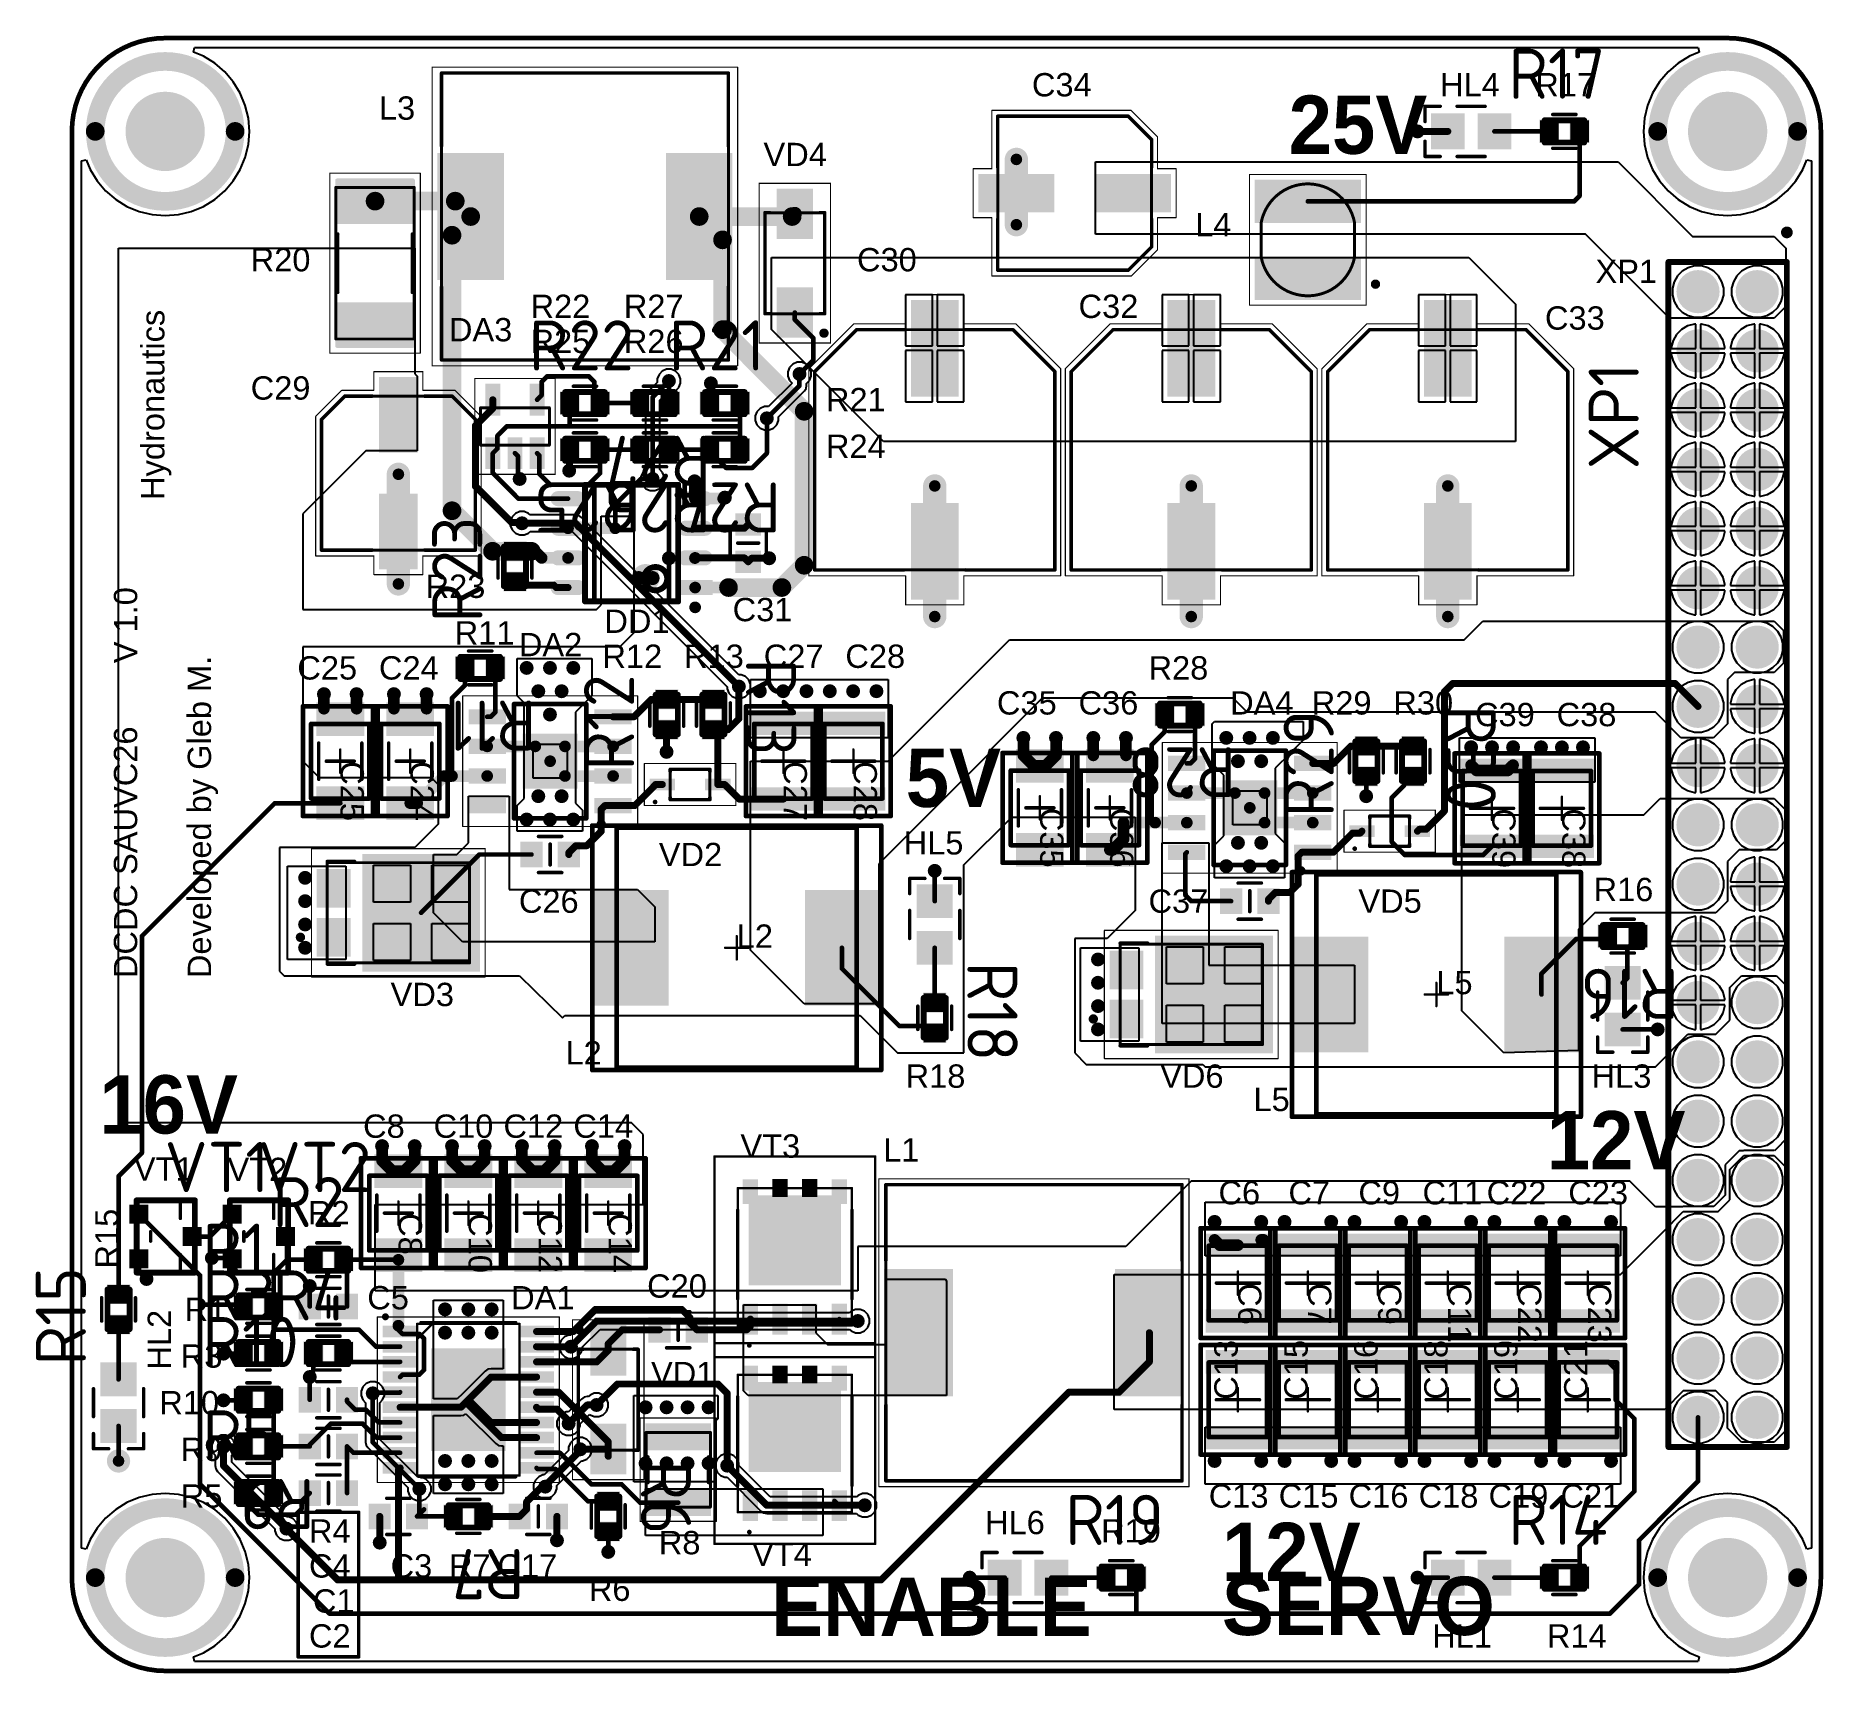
# Model space of a CAD drawing. Header units: inches. Extents: x -1.5 to 75.1, y -0.1 to 70.1.
import ezdxf

# ---------------------------------------------------------------- set-up
doc = ezdxf.new("R2010")
doc.units = ezdxf.units.IN
for name, color, linetype in [('Assembly Notes', 56, 'Continuous'), ('Bottom Layer', 5, 'Continuous'), ('Bottom Solder', 6, 'Continuous'), ('Keep-Out Layer', 6, 'Continuous'), ('Mechanical 13', 56, 'Continuous'), ('Mechanical 15', 56, 'Continuous'), ('Mechanical 16', 56, 'Continuous'), ('Mechanical 4', 56, 'Continuous'), ('Mechanical 5', 56, 'Continuous'), ('Multi-Layer', 9, 'Continuous'), ('Pad Holes', 156, 'Continuous'), ('Top Layer', 1, 'Continuous'), ('Top Overlay', 2, 'Continuous'), ('Top Paste', 8, 'Continuous'), ('Top Solder', 216, 'Continuous'), ('Via Holes', 16, 'Continuous')]:
    doc.layers.add(name, color=color, linetype=linetype)
doc.styles.add('Arial', font='', dxfattribs={"height": 0.2})
doc.styles.add('Century Gothic_Bold', font='', dxfattribs={"height": 0.2})
doc.styles.add('GOST type B', font='', dxfattribs={"height": 0.2})
doc.styles.get('Arial').set_extended_font_data('Arial')
doc.styles.get('Century Gothic_Bold').set_extended_font_data('Century Gothic', bold=True)
doc.styles.get('GOST type B').set_extended_font_data('GOST type B')

msp = doc.modelspace()

# ---------------------------------------------------------------- texts
at = {"layer": 'Top Overlay'}
for s, height, style, p in [('C34', 1, 'Arial', (41.167, 67.5)), ('HL4', 1, 'Arial', (58.667, 67.5)), ('R17', 1, 'Arial', (62.75, 67.5)), ('L3', 1, 'Arial', (13.167, 66.5)), ('25V', 2.5, 'Century Gothic_Bold', (52.174, 65.037)), ('VD4', 1, 'Arial', (29.657, 64.51)), ('L4', 1, 'Arial', (48.167, 61.5)), ('R20', 1, 'Arial', (7.667, 60)), ('C30', 1, 'Arial', (33.667, 60)), ('XP1', 1, 'Arial', (65.334, 59.5)), ('R22', 1, 'Arial', (19.667, 58)), ('R27', 1, 'Arial', (23.667, 58)), ('C32', 1, 'Arial', (43.167, 58)), ('C33', 1, 'Arial', (63.167, 57.5)), ('DA3', 1, 'Arial', (16.167, 57)), ('R25', 1, 'Arial', (19.667, 56.5)), ('R26', 1, 'Arial', (23.667, 56.5)), ('C29', 1, 'Arial', (7.667, 54.5)), ('R21', 1, 'Arial', (32.334, 54)), ('R24', 1, 'Arial', (32.334, 52)), ('R23', 1, 'Arial', (15.167, 46)), ('C31', 1, 'Arial', (28.334, 45)), ('DD1', 1, 'Arial', (22.834, 44.5)), ('R11', 1, 'Arial', (16.417, 44)), ('DA2', 1, 'Arial', (19.167, 43.5)), ('R12', 1, 'Arial', (22.75, 43)), ('R13', 1, 'Arial', (26.25, 43)), ('C27', 1, 'Arial', (29.667, 43)), ('C28', 1, 'Arial', (33.167, 43)), ('C25', 1, 'Arial', (9.667, 42.5)), ('C24', 1, 'Arial', (13.167, 42.5)), ('R28', 1, 'Arial', (46.167, 42.5)), ('C35', 1, 'Arial', (39.667, 41)), ('C36', 1, 'Arial', (43.167, 41)), ('DA4', 1, 'Arial', (49.667, 41)), ('R29', 1, 'Arial', (53.167, 41)), ('R30', 1, 'Arial', (56.667, 41)), ('C39', 1, 'Arial', (60.167, 40.5)), ('C38', 1, 'Arial', (63.667, 40.5)), ('5V', 2.5, 'Century Gothic_Bold', (35.755, 37.037)), ('VD2', 1, 'Arial', (25.167, 34.5)), ('HL5', 1, 'Arial', (35.667, 35)), ('R16', 1, 'Arial', (65.25, 33)), ('C26', 1, 'Arial', (19.167, 32.5)), ('C37', 1, 'Arial', (46.167, 32.5)), ('VD5', 1, 'Arial', (55.167, 32.5)), ('VD3', 1, 'Arial', (13.667, 28.5)), ('L2', 1, 'Arial', (21.167, 26)), ('16V', 2.5, 'Century Gothic_Bold', (1.174, 23.037)), ('R18', 1, 'Arial', (35.75, 25)), ('VD6', 1, 'Arial', (46.667, 25)), ('HL3', 1, 'Arial', (65.167, 25)), ('L5', 1, 'Arial', (50.667, 24)), ('C8', 1, 'Arial', (12.487, 22.854)), ('C10', 1, 'Arial', (15.509, 22.854)), ('C12', 1, 'Arial', (18.506, 22.854)), ('C14', 1, 'Arial', (21.504, 22.854)), ('12V', 2.5, 'Century Gothic_Bold', (63.241, 21.5)), ('VT3', 1, 'Arial', (28.667, 22)), ('L1', 1, 'Arial', (34.788, 21.838)), ('VT1', 1, 'Arial', (2.657, 21.02)), ('VT2', 1, 'Arial', (6.67, 20.999)), ('C6', 1, 'Arial', (49.167, 20)), ('C7', 1, 'Arial', (52.167, 20)), ('C9', 1, 'Arial', (55.167, 20)), ('C11', 1, 'Arial', (57.917, 20)), ('C22', 1, 'Arial', (60.667, 20)), ('C23', 1, 'Arial', (64.167, 20)), ('R2', 1, 'Arial', (10.124, 19.145)), ('C20', 1, 'Arial', (24.667, 16)), ('C5', 1, 'Arial', (12.667, 15.5)), ('DA1', 1, 'Arial', (18.834, 15.5)), ('R1', 1, 'Arial', (4.834, 15)), ('R3', 1, 'Arial', (4.667, 13)), ('VD1', 1, 'Arial', (24.834, 12.25)), ('R10', 1, 'Arial', (3.75, 11)), ('R9', 1, 'Arial', (4.667, 9)), ('R5', 1, 'Arial', (4.667, 7)), ('C13', 1, 'Arial', (48.75, 7)), ('C15', 1, 'Arial', (51.75, 7)), ('C16', 1, 'Arial', (54.75, 7)), ('C18', 1, 'Arial', (57.75, 7)), ('C19', 1, 'Arial', (60.75, 7)), ('C21', 1, 'Arial', (63.834, 7)), ('R4', 1, 'Arial', (10.167, 5.5)), ('HL6', 1, 'Arial', (39.157, 5.861)), ('R19', 1, 'Arial', (44.135, 5.505)), ('12V', 2.5, 'Century Gothic_Bold', (49.314, 3.851)), ('R8', 1, 'Arial', (25.167, 5)), ('VT4', 1, 'Arial', (29.167, 4.5)), ('C4', 1, 'Arial', (10.167, 4)), ('C3', 1, 'Arial', (13.667, 4)), ('R7', 1, 'Arial', (16.167, 4)), ('C17', 1, 'Arial', (18.25, 4)), ('R6', 1, 'Arial', (22.167, 3)), ('ENABLE', 2.5, 'Century Gothic_Bold', (29.984, 1.5)), ('SERVO', 2.5, 'Century Gothic_Bold', (49.314, 1.537)), ('C1', 1, 'Arial', (10.334, 2.5)), ('C2', 1, 'Arial', (10.167, 1)), ('HL1', 1, 'Arial', (58.334, 1)), ('R14', 1, 'Arial', (63.25, 1))]:
    msp.add_text(s, height=height, dxfattribs=dict(at, style=style)).set_placement(p)
at = {"layer": 'Top Overlay', "style": 'Arial'}
for s, p in [('Hydronautics', (3.967, 50.2)), ('V 1.0', (2.8, 43.2)), ('Developed by Gleb M.', (5.967, 29.7)), ('DCDC SAUVC26', (2.8, 29.7)), ('R15', (2, 17.25)), ('HL2', (4.25, 12.917))]:
    msp.add_text(s, height=1, rotation=90, dxfattribs=at).set_placement(p)

# ---------------------------------------------------------------- blocks, each defined once
blk = doc.blocks.new('SOT23_3_97')
at = {"layer": 'Top Layer'}
for points in [[(-1.506, 1.331), (-0.744, 1.331), (-0.744, 0.569), (-1.506, 0.569)], [(0.78, 0.379), (1.542, 0.379), (1.542, -0.383), (0.78, -0.383)], [(-1.506, -0.574), (-0.744, -0.574), (-0.744, -1.336), (-1.506, -1.336)]]:
    blk.add_hatch(color=1, dxfattribs=at).paths.add_polyline_path(points)
at = {"layer": 'Top Paste'}
for points in [[(-1.506, 1.331), (-0.744, 1.331), (-0.744, 0.569), (-1.506, 0.569)], [(0.78, 0.379), (1.542, 0.379), (1.542, -0.383), (0.78, -0.383)], [(-1.506, -0.574), (-0.744, -0.574), (-0.744, -1.336), (-1.506, -1.336)]]:
    blk.add_hatch(color=8, dxfattribs=at).paths.add_polyline_path(points)
at = {"layer": 'Top Solder'}
for points in [[(-1.531, 1.356), (-0.719, 1.356), (-0.719, 0.544), (-1.531, 0.544)], [(0.755, 0.404), (1.567, 0.404), (1.567, -0.409), (0.755, -0.409)], [(-1.531, -0.549), (-0.719, -0.549), (-0.719, -1.361), (-1.531, -1.361)]]:
    blk.add_hatch(color=216, dxfattribs=at).paths.add_polyline_path(points)
at = {"layer": 'Assembly Notes'}
for points in [[(-1.225, -1.55, 0.25, 0.25, 0), (-1.225, 1.55, 0.25, 0.25, 0)], [(-1.225, 1.55, 0.25, 0.25, 0), (1.275, 1.55, 0.25, 0.25, 0)], [(1.275, -1.55, 0.25, 0.25, 0), (1.275, 1.55, 0.25, 0.25, 0)], [(-1.225, -1.55, 0.25, 0.25, 0), (1.275, -1.55, 0.25, 0.25, 0)]]:
    blk.add_lwpolyline(points, format="xyseb", dxfattribs=at)
for points in [[(-1.287, 1.55, 0.125, 0.125, 1), (-1.162, 1.55, 0.125, 0.125, 1)], [(-1.287, 1.55, 0.125, 0.125, 1), (-1.162, 1.55, 0.125, 0.125, 1)], [(1.213, 1.55, 0.125, 0.125, 1), (1.338, 1.55, 0.125, 0.125, 1)], [(1.213, 1.55, 0.125, 0.125, 1), (1.338, 1.55, 0.125, 0.125, 1)], [(-1.287, -1.55, 0.125, 0.125, 1), (-1.162, -1.55, 0.125, 0.125, 1)], [(-1.287, -1.55, 0.125, 0.125, 1), (-1.162, -1.55, 0.125, 0.125, 1)], [(1.213, -1.55, 0.125, 0.125, 1), (1.338, -1.55, 0.125, 0.125, 1)], [(1.213, -1.55, 0.125, 0.125, 1), (1.338, -1.55, 0.125, 0.125, 1)]]:
    blk.add_lwpolyline(points, format="xyseb", close=True, dxfattribs=at)
at = {"layer": 'Top Overlay'}
for points in [[(-0.375, 1.503, 0.15, 0.15, 0), (0.653, 1.503, 0.15, 0.15, 0)], [(0.653, 0.775, 0.15, 0.15, 0), (0.653, 1.503, 0.15, 0.15, 0)], [(-0.625, -0.2, 0.15, 0.15, 0), (-0.625, 0.2, 0.15, 0.15, 0)], [(0.653, -1.503, 0.15, 0.15, 0), (0.653, -0.775, 0.15, 0.15, 0)], [(-0.425, -1.503, 0.15, 0.15, 0), (0.653, -1.503, 0.15, 0.15, 0)]]:
    blk.add_lwpolyline(points, format="xyseb", dxfattribs=at)
for points in [[(-0.412, 1.503, 0.075, 0.075, 1), (-0.337, 1.503, 0.075, 0.075, 1)], [(0.616, 1.503, 0.075, 0.075, 1), (0.691, 1.503, 0.075, 0.075, 1)], [(0.616, 1.503, 0.075, 0.075, 1), (0.691, 1.503, 0.075, 0.075, 1)], [(0.616, 0.775, 0.075, 0.075, 1), (0.691, 0.775, 0.075, 0.075, 1)], [(-0.663, 0.2, 0.075, 0.075, 1), (-0.587, 0.2, 0.075, 0.075, 1)], [(-0.663, -0.2, 0.075, 0.075, 1), (-0.587, -0.2, 0.075, 0.075, 1)], [(0.616, -0.775, 0.075, 0.075, 1), (0.691, -0.775, 0.075, 0.075, 1)], [(-0.462, -1.503, 0.075, 0.075, 1), (-0.387, -1.503, 0.075, 0.075, 1)], [(0.616, -1.503, 0.075, 0.075, 1), (0.691, -1.503, 0.075, 0.075, 1)], [(0.616, -1.503, 0.075, 0.075, 1), (0.691, -1.503, 0.075, 0.075, 1)]]:
    blk.add_lwpolyline(points, format="xyseb", close=True, dxfattribs=at)
at = {"layer": 'Assembly Notes', "style": 'GOST type B'}
blk.add_text('VT1', height=2.15, rotation=360, dxfattribs=at).set_placement((-0.025, 1.9))
blk = doc.blocks.new('0603R_98')
at = {"layer": 'Top Layer'}
for points in [[(-1.05, -0.475), (-1.05, 0.475), (-0.25, 0.475), (-0.25, -0.475)], [(0.25, -0.475), (0.25, 0.475), (1.05, 0.475), (1.05, -0.475)]]:
    blk.add_hatch(color=1, dxfattribs=at).paths.add_polyline_path(points)
at = {"layer": 'Top Paste'}
for points in [[(-1.05, -0.475), (-1.05, 0.475), (-0.25, 0.475), (-0.25, -0.475)], [(0.25, -0.475), (0.25, 0.475), (1.05, 0.475), (1.05, -0.475)]]:
    blk.add_hatch(color=8, dxfattribs=at).paths.add_polyline_path(points)
at = {"layer": 'Top Solder'}
for points in [[(-1.075, -0.5), (-1.075, 0.5), (-0.225, 0.5), (-0.225, -0.5)], [(0.225, -0.5), (0.225, 0.5), (1.075, 0.5), (1.075, -0.5)]]:
    blk.add_hatch(color=216, dxfattribs=at).paths.add_polyline_path(points)
at = {"layer": 'Assembly Notes'}
for points in [[(-0.85, 0.475, 0.25, 0.25, 0), (-0.85, -0.475, 0.25, 0.25, 0)], [(0.85, 0.475, 0.25, 0.25, 0), (-0.85, 0.475, 0.25, 0.25, 0)], [(0.85, 0.475, 0.25, 0.25, 0), (0.85, -0.475, 0.25, 0.25, 0)], [(0.85, -0.475, 0.25, 0.25, 0), (-0.85, -0.475, 0.25, 0.25, 0)]]:
    blk.add_lwpolyline(points, format="xyseb", dxfattribs=at)
for points in [[(-0.913, 0.475, 0.125, 0.125, 1), (-0.788, 0.475, 0.125, 0.125, 1)], [(-0.913, 0.475, 0.125, 0.125, 1), (-0.788, 0.475, 0.125, 0.125, 1)], [(0.787, 0.475, 0.125, 0.125, 1), (0.912, 0.475, 0.125, 0.125, 1)], [(0.787, 0.475, 0.125, 0.125, 1), (0.912, 0.475, 0.125, 0.125, 1)], [(-0.913, -0.475, 0.125, 0.125, 1), (-0.788, -0.475, 0.125, 0.125, 1)], [(-0.913, -0.475, 0.125, 0.125, 1), (-0.788, -0.475, 0.125, 0.125, 1)], [(0.787, -0.475, 0.125, 0.125, 1), (0.912, -0.475, 0.125, 0.125, 1)], [(0.787, -0.475, 0.125, 0.125, 1), (0.912, -0.475, 0.125, 0.125, 1)]]:
    blk.add_lwpolyline(points, format="xyseb", close=True, dxfattribs=at)
at = {"layer": 'Top Overlay'}
for points in [[(0.5, 0.725, 0.15, 0.15, 0), (-0.5, 0.725, 0.15, 0.15, 0)], [(0.5, -0.725, 0.15, 0.15, 0), (-0.5, -0.725, 0.15, 0.15, 0)]]:
    blk.add_lwpolyline(points, format="xyseb", dxfattribs=at)
for points in [[(-0.537, 0.725, 0.075, 0.075, 1), (-0.462, 0.725, 0.075, 0.075, 1)], [(0.462, 0.725, 0.075, 0.075, 1), (0.537, 0.725, 0.075, 0.075, 1)], [(-0.537, -0.725, 0.075, 0.075, 1), (-0.462, -0.725, 0.075, 0.075, 1)], [(0.462, -0.725, 0.075, 0.075, 1), (0.537, -0.725, 0.075, 0.075, 1)]]:
    blk.add_lwpolyline(points, format="xyseb", close=True, dxfattribs=at)
at = {"layer": 'Assembly Notes', "style": 'GOST type B'}
blk.add_text('R24', height=2.15, dxfattribs=at).set_placement((-2.4, 1.4))
blk = doc.blocks.new('0603R_99')
at = {"layer": 'Top Layer'}
for points in [[(-1.05, -0.475), (-1.05, 0.475), (-0.25, 0.475), (-0.25, -0.475)], [(0.25, -0.475), (0.25, 0.475), (1.05, 0.475), (1.05, -0.475)]]:
    blk.add_hatch(color=1, dxfattribs=at).paths.add_polyline_path(points)
at = {"layer": 'Top Paste'}
for points in [[(-1.05, -0.475), (-1.05, 0.475), (-0.25, 0.475), (-0.25, -0.475)], [(0.25, -0.475), (0.25, 0.475), (1.05, 0.475), (1.05, -0.475)]]:
    blk.add_hatch(color=8, dxfattribs=at).paths.add_polyline_path(points)
at = {"layer": 'Top Solder'}
for points in [[(-1.075, -0.5), (-1.075, 0.5), (-0.225, 0.5), (-0.225, -0.5)], [(0.225, -0.5), (0.225, 0.5), (1.075, 0.5), (1.075, -0.5)]]:
    blk.add_hatch(color=216, dxfattribs=at).paths.add_polyline_path(points)
at = {"layer": 'Assembly Notes'}
for points in [[(-0.85, -0.475, 0.25, 0.25, 0), (-0.85, 0.475, 0.25, 0.25, 0)], [(-0.85, 0.475, 0.25, 0.25, 0), (0.85, 0.475, 0.25, 0.25, 0)], [(0.85, -0.475, 0.25, 0.25, 0), (0.85, 0.475, 0.25, 0.25, 0)], [(-0.85, -0.475, 0.25, 0.25, 0), (0.85, -0.475, 0.25, 0.25, 0)]]:
    blk.add_lwpolyline(points, format="xyseb", dxfattribs=at)
for points in [[(-0.913, 0.475, 0.125, 0.125, 1), (-0.788, 0.475, 0.125, 0.125, 1)], [(-0.913, 0.475, 0.125, 0.125, 1), (-0.788, 0.475, 0.125, 0.125, 1)], [(0.787, 0.475, 0.125, 0.125, 1), (0.912, 0.475, 0.125, 0.125, 1)], [(0.787, 0.475, 0.125, 0.125, 1), (0.912, 0.475, 0.125, 0.125, 1)], [(-0.913, -0.475, 0.125, 0.125, 1), (-0.788, -0.475, 0.125, 0.125, 1)], [(-0.913, -0.475, 0.125, 0.125, 1), (-0.788, -0.475, 0.125, 0.125, 1)], [(0.787, -0.475, 0.125, 0.125, 1), (0.912, -0.475, 0.125, 0.125, 1)], [(0.787, -0.475, 0.125, 0.125, 1), (0.912, -0.475, 0.125, 0.125, 1)]]:
    blk.add_lwpolyline(points, format="xyseb", close=True, dxfattribs=at)
at = {"layer": 'Top Overlay'}
for points in [[(-0.5, 0.725, 0.15, 0.15, 0), (0.5, 0.725, 0.15, 0.15, 0)], [(-0.5, -0.725, 0.15, 0.15, 0), (0.5, -0.725, 0.15, 0.15, 0)]]:
    blk.add_lwpolyline(points, format="xyseb", dxfattribs=at)
for points in [[(-0.537, 0.725, 0.075, 0.075, 1), (-0.462, 0.725, 0.075, 0.075, 1)], [(0.462, 0.725, 0.075, 0.075, 1), (0.537, 0.725, 0.075, 0.075, 1)], [(-0.537, -0.725, 0.075, 0.075, 1), (-0.462, -0.725, 0.075, 0.075, 1)], [(0.462, -0.725, 0.075, 0.075, 1), (0.537, -0.725, 0.075, 0.075, 1)]]:
    blk.add_lwpolyline(points, format="xyseb", close=True, dxfattribs=at)
at = {"layer": 'Assembly Notes', "style": 'GOST type B'}
blk.add_text('R21', height=2.15, rotation=360, dxfattribs=at).set_placement((-2.4, 1.4))
blk = doc.blocks.new('0603R_100')
at = {"layer": 'Top Layer'}
for points in [[(-1.05, -0.475), (-1.05, 0.475), (-0.25, 0.475), (-0.25, -0.475)], [(0.25, -0.475), (0.25, 0.475), (1.05, 0.475), (1.05, -0.475)]]:
    blk.add_hatch(color=1, dxfattribs=at).paths.add_polyline_path(points)
at = {"layer": 'Top Paste'}
for points in [[(-1.05, -0.475), (-1.05, 0.475), (-0.25, 0.475), (-0.25, -0.475)], [(0.25, -0.475), (0.25, 0.475), (1.05, 0.475), (1.05, -0.475)]]:
    blk.add_hatch(color=8, dxfattribs=at).paths.add_polyline_path(points)
at = {"layer": 'Top Solder'}
for points in [[(-1.075, -0.5), (-1.075, 0.5), (-0.225, 0.5), (-0.225, -0.5)], [(0.225, -0.5), (0.225, 0.5), (1.075, 0.5), (1.075, -0.5)]]:
    blk.add_hatch(color=216, dxfattribs=at).paths.add_polyline_path(points)
at = {"layer": 'Assembly Notes'}
for points in [[(-0.85, 0.475, 0.25, 0.25, 0), (-0.85, -0.475, 0.25, 0.25, 0)], [(0.85, 0.475, 0.25, 0.25, 0), (-0.85, 0.475, 0.25, 0.25, 0)], [(0.85, 0.475, 0.25, 0.25, 0), (0.85, -0.475, 0.25, 0.25, 0)], [(0.85, -0.475, 0.25, 0.25, 0), (-0.85, -0.475, 0.25, 0.25, 0)]]:
    blk.add_lwpolyline(points, format="xyseb", dxfattribs=at)
for points in [[(-0.913, 0.475, 0.125, 0.125, 1), (-0.788, 0.475, 0.125, 0.125, 1)], [(-0.913, 0.475, 0.125, 0.125, 1), (-0.788, 0.475, 0.125, 0.125, 1)], [(0.787, 0.475, 0.125, 0.125, 1), (0.912, 0.475, 0.125, 0.125, 1)], [(0.787, 0.475, 0.125, 0.125, 1), (0.912, 0.475, 0.125, 0.125, 1)], [(-0.913, -0.475, 0.125, 0.125, 1), (-0.788, -0.475, 0.125, 0.125, 1)], [(-0.913, -0.475, 0.125, 0.125, 1), (-0.788, -0.475, 0.125, 0.125, 1)], [(0.787, -0.475, 0.125, 0.125, 1), (0.912, -0.475, 0.125, 0.125, 1)], [(0.787, -0.475, 0.125, 0.125, 1), (0.912, -0.475, 0.125, 0.125, 1)]]:
    blk.add_lwpolyline(points, format="xyseb", close=True, dxfattribs=at)
at = {"layer": 'Top Overlay'}
for points in [[(0.5, 0.725, 0.15, 0.15, 0), (-0.5, 0.725, 0.15, 0.15, 0)], [(0.5, -0.725, 0.15, 0.15, 0), (-0.5, -0.725, 0.15, 0.15, 0)]]:
    blk.add_lwpolyline(points, format="xyseb", dxfattribs=at)
for points in [[(-0.537, 0.725, 0.075, 0.075, 1), (-0.462, 0.725, 0.075, 0.075, 1)], [(0.462, 0.725, 0.075, 0.075, 1), (0.537, 0.725, 0.075, 0.075, 1)], [(-0.537, -0.725, 0.075, 0.075, 1), (-0.462, -0.725, 0.075, 0.075, 1)], [(0.462, -0.725, 0.075, 0.075, 1), (0.537, -0.725, 0.075, 0.075, 1)]]:
    blk.add_lwpolyline(points, format="xyseb", close=True, dxfattribs=at)
at = {"layer": 'Assembly Notes', "style": 'GOST type B'}
blk.add_text('R27', height=2.15, dxfattribs=at).set_placement((-2.4, 1.4))
blk = doc.blocks.new('0603R_101')
at = {"layer": 'Top Layer'}
for points in [[(-1.05, -0.475), (-1.05, 0.475), (-0.25, 0.475), (-0.25, -0.475)], [(0.25, -0.475), (0.25, 0.475), (1.05, 0.475), (1.05, -0.475)]]:
    blk.add_hatch(color=1, dxfattribs=at).paths.add_polyline_path(points)
at = {"layer": 'Top Paste'}
for points in [[(-1.05, -0.475), (-1.05, 0.475), (-0.25, 0.475), (-0.25, -0.475)], [(0.25, -0.475), (0.25, 0.475), (1.05, 0.475), (1.05, -0.475)]]:
    blk.add_hatch(color=8, dxfattribs=at).paths.add_polyline_path(points)
at = {"layer": 'Top Solder'}
for points in [[(-1.075, -0.5), (-1.075, 0.5), (-0.225, 0.5), (-0.225, -0.5)], [(0.225, -0.5), (0.225, 0.5), (1.075, 0.5), (1.075, -0.5)]]:
    blk.add_hatch(color=216, dxfattribs=at).paths.add_polyline_path(points)
at = {"layer": 'Assembly Notes'}
for points in [[(-0.85, 0.475, 0.25, 0.25, 0), (-0.85, -0.475, 0.25, 0.25, 0)], [(0.85, 0.475, 0.25, 0.25, 0), (-0.85, 0.475, 0.25, 0.25, 0)], [(0.85, 0.475, 0.25, 0.25, 0), (0.85, -0.475, 0.25, 0.25, 0)], [(0.85, -0.475, 0.25, 0.25, 0), (-0.85, -0.475, 0.25, 0.25, 0)]]:
    blk.add_lwpolyline(points, format="xyseb", dxfattribs=at)
for points in [[(-0.913, 0.475, 0.125, 0.125, 1), (-0.788, 0.475, 0.125, 0.125, 1)], [(-0.913, 0.475, 0.125, 0.125, 1), (-0.788, 0.475, 0.125, 0.125, 1)], [(0.787, 0.475, 0.125, 0.125, 1), (0.912, 0.475, 0.125, 0.125, 1)], [(0.787, 0.475, 0.125, 0.125, 1), (0.912, 0.475, 0.125, 0.125, 1)], [(-0.913, -0.475, 0.125, 0.125, 1), (-0.788, -0.475, 0.125, 0.125, 1)], [(-0.913, -0.475, 0.125, 0.125, 1), (-0.788, -0.475, 0.125, 0.125, 1)], [(0.787, -0.475, 0.125, 0.125, 1), (0.912, -0.475, 0.125, 0.125, 1)], [(0.787, -0.475, 0.125, 0.125, 1), (0.912, -0.475, 0.125, 0.125, 1)]]:
    blk.add_lwpolyline(points, format="xyseb", close=True, dxfattribs=at)
at = {"layer": 'Top Overlay'}
for points in [[(0.5, 0.725, 0.15, 0.15, 0), (-0.5, 0.725, 0.15, 0.15, 0)], [(0.5, -0.725, 0.15, 0.15, 0), (-0.5, -0.725, 0.15, 0.15, 0)]]:
    blk.add_lwpolyline(points, format="xyseb", dxfattribs=at)
for points in [[(-0.537, 0.725, 0.075, 0.075, 1), (-0.462, 0.725, 0.075, 0.075, 1)], [(0.462, 0.725, 0.075, 0.075, 1), (0.537, 0.725, 0.075, 0.075, 1)], [(-0.537, -0.725, 0.075, 0.075, 1), (-0.462, -0.725, 0.075, 0.075, 1)], [(0.462, -0.725, 0.075, 0.075, 1), (0.537, -0.725, 0.075, 0.075, 1)]]:
    blk.add_lwpolyline(points, format="xyseb", close=True, dxfattribs=at)
at = {"layer": 'Assembly Notes', "style": 'GOST type B'}
blk.add_text('R26', height=2.15, dxfattribs=at).set_placement((-2.4, 1.4))
blk = doc.blocks.new('0603R_102')
at = {"layer": 'Top Layer'}
for points in [[(-1.05, -0.475), (-1.05, 0.475), (-0.25, 0.475), (-0.25, -0.475)], [(0.25, -0.475), (0.25, 0.475), (1.05, 0.475), (1.05, -0.475)]]:
    blk.add_hatch(color=1, dxfattribs=at).paths.add_polyline_path(points)
at = {"layer": 'Top Paste'}
for points in [[(-1.05, -0.475), (-1.05, 0.475), (-0.25, 0.475), (-0.25, -0.475)], [(0.25, -0.475), (0.25, 0.475), (1.05, 0.475), (1.05, -0.475)]]:
    blk.add_hatch(color=8, dxfattribs=at).paths.add_polyline_path(points)
at = {"layer": 'Top Solder'}
for points in [[(-1.075, -0.5), (-1.075, 0.5), (-0.225, 0.5), (-0.225, -0.5)], [(0.225, -0.5), (0.225, 0.5), (1.075, 0.5), (1.075, -0.5)]]:
    blk.add_hatch(color=216, dxfattribs=at).paths.add_polyline_path(points)
at = {"layer": 'Assembly Notes'}
for points in [[(-0.85, 0.475, 0.25, 0.25, 0), (-0.85, -0.475, 0.25, 0.25, 0)], [(0.85, 0.475, 0.25, 0.25, 0), (-0.85, 0.475, 0.25, 0.25, 0)], [(0.85, 0.475, 0.25, 0.25, 0), (0.85, -0.475, 0.25, 0.25, 0)], [(0.85, -0.475, 0.25, 0.25, 0), (-0.85, -0.475, 0.25, 0.25, 0)]]:
    blk.add_lwpolyline(points, format="xyseb", dxfattribs=at)
for points in [[(-0.913, 0.475, 0.125, 0.125, 1), (-0.788, 0.475, 0.125, 0.125, 1)], [(-0.913, 0.475, 0.125, 0.125, 1), (-0.788, 0.475, 0.125, 0.125, 1)], [(0.787, 0.475, 0.125, 0.125, 1), (0.912, 0.475, 0.125, 0.125, 1)], [(0.787, 0.475, 0.125, 0.125, 1), (0.912, 0.475, 0.125, 0.125, 1)], [(-0.913, -0.475, 0.125, 0.125, 1), (-0.788, -0.475, 0.125, 0.125, 1)], [(-0.913, -0.475, 0.125, 0.125, 1), (-0.788, -0.475, 0.125, 0.125, 1)], [(0.787, -0.475, 0.125, 0.125, 1), (0.912, -0.475, 0.125, 0.125, 1)], [(0.787, -0.475, 0.125, 0.125, 1), (0.912, -0.475, 0.125, 0.125, 1)]]:
    blk.add_lwpolyline(points, format="xyseb", close=True, dxfattribs=at)
at = {"layer": 'Top Overlay'}
for points in [[(0.5, 0.725, 0.15, 0.15, 0), (-0.5, 0.725, 0.15, 0.15, 0)], [(0.5, -0.725, 0.15, 0.15, 0), (-0.5, -0.725, 0.15, 0.15, 0)]]:
    blk.add_lwpolyline(points, format="xyseb", dxfattribs=at)
for points in [[(-0.537, 0.725, 0.075, 0.075, 1), (-0.462, 0.725, 0.075, 0.075, 1)], [(0.462, 0.725, 0.075, 0.075, 1), (0.537, 0.725, 0.075, 0.075, 1)], [(-0.537, -0.725, 0.075, 0.075, 1), (-0.462, -0.725, 0.075, 0.075, 1)], [(0.462, -0.725, 0.075, 0.075, 1), (0.537, -0.725, 0.075, 0.075, 1)]]:
    blk.add_lwpolyline(points, format="xyseb", close=True, dxfattribs=at)
at = {"layer": 'Assembly Notes', "style": 'GOST type B'}
blk.add_text('R25', height=2.15, dxfattribs=at).set_placement((-2.4, 1.4))
blk = doc.blocks.new('0603R_103')
at = {"layer": 'Top Layer'}
for points in [[(-1.05, -0.475), (-1.05, 0.475), (-0.25, 0.475), (-0.25, -0.475)], [(0.25, -0.475), (0.25, 0.475), (1.05, 0.475), (1.05, -0.475)]]:
    blk.add_hatch(color=1, dxfattribs=at).paths.add_polyline_path(points)
at = {"layer": 'Top Paste'}
for points in [[(-1.05, -0.475), (-1.05, 0.475), (-0.25, 0.475), (-0.25, -0.475)], [(0.25, -0.475), (0.25, 0.475), (1.05, 0.475), (1.05, -0.475)]]:
    blk.add_hatch(color=8, dxfattribs=at).paths.add_polyline_path(points)
at = {"layer": 'Top Solder'}
for points in [[(-1.075, -0.5), (-1.075, 0.5), (-0.225, 0.5), (-0.225, -0.5)], [(0.225, -0.5), (0.225, 0.5), (1.075, 0.5), (1.075, -0.5)]]:
    blk.add_hatch(color=216, dxfattribs=at).paths.add_polyline_path(points)
at = {"layer": 'Assembly Notes'}
for points in [[(-0.85, -0.475, 0.25, 0.25, 0), (-0.85, 0.475, 0.25, 0.25, 0)], [(-0.85, 0.475, 0.25, 0.25, 0), (0.85, 0.475, 0.25, 0.25, 0)], [(0.85, -0.475, 0.25, 0.25, 0), (0.85, 0.475, 0.25, 0.25, 0)], [(-0.85, -0.475, 0.25, 0.25, 0), (0.85, -0.475, 0.25, 0.25, 0)]]:
    blk.add_lwpolyline(points, format="xyseb", dxfattribs=at)
for points in [[(-0.913, 0.475, 0.125, 0.125, 1), (-0.788, 0.475, 0.125, 0.125, 1)], [(-0.913, 0.475, 0.125, 0.125, 1), (-0.788, 0.475, 0.125, 0.125, 1)], [(0.787, 0.475, 0.125, 0.125, 1), (0.912, 0.475, 0.125, 0.125, 1)], [(0.787, 0.475, 0.125, 0.125, 1), (0.912, 0.475, 0.125, 0.125, 1)], [(-0.913, -0.475, 0.125, 0.125, 1), (-0.788, -0.475, 0.125, 0.125, 1)], [(-0.913, -0.475, 0.125, 0.125, 1), (-0.788, -0.475, 0.125, 0.125, 1)], [(0.787, -0.475, 0.125, 0.125, 1), (0.912, -0.475, 0.125, 0.125, 1)], [(0.787, -0.475, 0.125, 0.125, 1), (0.912, -0.475, 0.125, 0.125, 1)]]:
    blk.add_lwpolyline(points, format="xyseb", close=True, dxfattribs=at)
at = {"layer": 'Top Overlay'}
for points in [[(-0.5, 0.725, 0.15, 0.15, 0), (0.5, 0.725, 0.15, 0.15, 0)], [(-0.5, -0.725, 0.15, 0.15, 0), (0.5, -0.725, 0.15, 0.15, 0)]]:
    blk.add_lwpolyline(points, format="xyseb", dxfattribs=at)
for points in [[(-0.537, 0.725, 0.075, 0.075, 1), (-0.462, 0.725, 0.075, 0.075, 1)], [(0.462, 0.725, 0.075, 0.075, 1), (0.537, 0.725, 0.075, 0.075, 1)], [(-0.537, -0.725, 0.075, 0.075, 1), (-0.462, -0.725, 0.075, 0.075, 1)], [(0.462, -0.725, 0.075, 0.075, 1), (0.537, -0.725, 0.075, 0.075, 1)]]:
    blk.add_lwpolyline(points, format="xyseb", close=True, dxfattribs=at)
at = {"layer": 'Assembly Notes', "style": 'GOST type B'}
blk.add_text('R22', height=2.15, rotation=360, dxfattribs=at).set_placement((-2.4, 1.4))
blk = doc.blocks.new('SO_23_5_104')
at = {"layer": 'Top Layer'}
for points in [[(-1.805, 1.245), (-0.485, 1.245), (-0.485, 0.655), (-1.805, 0.655)], [(0.485, 1.245), (1.805, 1.245), (1.805, 0.655), (0.485, 0.655)], [(-1.805, 0.295), (-0.485, 0.295), (-0.485, -0.295), (-1.805, -0.295)], [(-1.805, -0.655), (-0.485, -0.655), (-0.485, -1.245), (-1.805, -1.245)], [(0.485, -0.655), (1.805, -0.655), (1.805, -1.245), (0.485, -1.245)]]:
    blk.add_hatch(color=1, dxfattribs=at).paths.add_polyline_path(points)
at = {"layer": 'Top Paste'}
for points in [[(-1.805, 1.245), (-0.485, 1.245), (-0.485, 0.655), (-1.805, 0.655)], [(0.485, 1.245), (1.805, 1.245), (1.805, 0.655), (0.485, 0.655)], [(-1.805, 0.295), (-0.485, 0.295), (-0.485, -0.295), (-1.805, -0.295)], [(-1.805, -0.655), (-0.485, -0.655), (-0.485, -1.245), (-1.805, -1.245)], [(0.485, -0.655), (1.805, -0.655), (1.805, -1.245), (0.485, -1.245)]]:
    blk.add_hatch(color=8, dxfattribs=at).paths.add_polyline_path(points)
at = {"layer": 'Top Solder'}
for points in [[(-1.83, 1.27), (-0.46, 1.27), (-0.46, 0.63), (-1.83, 0.63)], [(0.46, 1.27), (1.83, 1.27), (1.83, 0.63), (0.46, 0.63)], [(-1.83, 0.32), (-0.46, 0.32), (-0.46, -0.32), (-1.83, -0.32)], [(-1.83, -0.63), (-0.46, -0.63), (-0.46, -1.27), (-1.83, -1.27)], [(0.46, -0.63), (1.83, -0.63), (1.83, -1.27), (0.46, -1.27)]]:
    blk.add_hatch(color=216, dxfattribs=at).paths.add_polyline_path(points)
at = {"layer": 'Mechanical 13'}
for points in [[(-0.8, 1.475, 0.127, 0.127, 0), (-0.8, -1.475, 0.127, 0.127, 0)], [(-0.8, 1.475, 0.127, 0.127, 0), (0.8, 1.475, 0.127, 0.127, 0)], [(0.8, 1.475, 0.127, 0.127, 0), (0.8, -1.475, 0.127, 0.127, 0)], [(-0.8, -1.475, 0.127, 0.127, 0), (0.8, -1.475, 0.127, 0.127, 0)]]:
    blk.add_lwpolyline(points, format="xyseb", dxfattribs=at)
for points in [[(-0.832, 1.475, 0.0635, 0.0635, 1), (-0.768, 1.475, 0.0635, 0.0635, 1)], [(-0.832, 1.475, 0.0635, 0.0635, 1), (-0.768, 1.475, 0.0635, 0.0635, 1)], [(0.768, 1.475, 0.0635, 0.0635, 1), (0.832, 1.475, 0.0635, 0.0635, 1)], [(0.768, 1.475, 0.0635, 0.0635, 1), (0.832, 1.475, 0.0635, 0.0635, 1)], [(-0.832, -1.475, 0.0635, 0.0635, 1), (-0.768, -1.475, 0.0635, 0.0635, 1)], [(-0.832, -1.475, 0.0635, 0.0635, 1), (-0.768, -1.475, 0.0635, 0.0635, 1)], [(0.768, -1.475, 0.0635, 0.0635, 1), (0.832, -1.475, 0.0635, 0.0635, 1)], [(0.768, -1.475, 0.0635, 0.0635, 1), (0.832, -1.475, 0.0635, 0.0635, 1)]]:
    blk.add_lwpolyline(points, format="xyseb", close=True, dxfattribs=at)
at = {"layer": 'Mechanical 15'}
for points in [[(-2.055, 1.725, 0.05, 0.05, 0), (2.055, 1.725, 0.05, 0.05, 0)], [(-2.055, 1.725, 0.05, 0.05, 0), (-2.055, -1.725, 0.05, 0.05, 0)], [(2.055, 1.725, 0.05, 0.05, 0), (2.055, -1.725, 0.05, 0.05, 0)], [(-2.055, -1.725, 0.05, 0.05, 0), (2.055, -1.725, 0.05, 0.05, 0)]]:
    blk.add_lwpolyline(points, format="xyseb", dxfattribs=at)
for points in [[(-2.067, 1.725, 0.025, 0.025, 1), (-2.043, 1.725, 0.025, 0.025, 1)], [(-2.067, 1.725, 0.025, 0.025, 1), (-2.043, 1.725, 0.025, 0.025, 1)], [(2.043, 1.725, 0.025, 0.025, 1), (2.067, 1.725, 0.025, 0.025, 1)], [(2.043, 1.725, 0.025, 0.025, 1), (2.067, 1.725, 0.025, 0.025, 1)], [(-2.067, -1.725, 0.025, 0.025, 1), (-2.043, -1.725, 0.025, 0.025, 1)], [(-2.067, -1.725, 0.025, 0.025, 1), (-2.043, -1.725, 0.025, 0.025, 1)], [(2.043, -1.725, 0.025, 0.025, 1), (2.067, -1.725, 0.025, 0.025, 1)], [(2.043, -1.725, 0.025, 0.025, 1), (2.067, -1.725, 0.025, 0.025, 1)]]:
    blk.add_lwpolyline(points, format="xyseb", close=True, dxfattribs=at)
blk = doc.blocks.new('PLD40_105')
at = {"layer": 'Bottom Layer'}
h = blk.add_hatch(color=5, dxfattribs=at)
edge = h.paths.add_edge_path()
edge.add_arc((-24.13, 1.27), 0.9, 0, 360)
h = blk.add_hatch(color=5, dxfattribs=at)
edge = h.paths.add_edge_path()
edge.add_arc((-21.59, 1.27), 0.9, 0, 360)
h = blk.add_hatch(color=5, dxfattribs=at)
edge = h.paths.add_edge_path()
edge.add_arc((-19.05, 1.27), 0.9, 0, 360)
h = blk.add_hatch(color=5, dxfattribs=at)
edge = h.paths.add_edge_path()
edge.add_arc((-16.51, 1.27), 0.9, 0, 360)
h = blk.add_hatch(color=5, dxfattribs=at)
edge = h.paths.add_edge_path()
edge.add_arc((-13.97, 1.27), 0.9, 0, 360)
h = blk.add_hatch(color=5, dxfattribs=at)
edge = h.paths.add_edge_path()
edge.add_arc((-11.43, 1.27), 0.9, 0, 360)
h = blk.add_hatch(color=5, dxfattribs=at)
edge = h.paths.add_edge_path()
edge.add_arc((-8.89, 1.27), 0.9, 0, 360)
h = blk.add_hatch(color=5, dxfattribs=at)
edge = h.paths.add_edge_path()
edge.add_arc((-6.35, 1.27), 0.9, 0, 360)
h = blk.add_hatch(color=5, dxfattribs=at)
edge = h.paths.add_edge_path()
edge.add_arc((-3.81, 1.27), 0.9, 0, 360)
h = blk.add_hatch(color=5, dxfattribs=at)
edge = h.paths.add_edge_path()
edge.add_arc((-1.27, 1.27), 0.9, 0, 360)
h = blk.add_hatch(color=5, dxfattribs=at)
edge = h.paths.add_edge_path()
edge.add_arc((1.27, 1.27), 0.9, 0, 360)
h = blk.add_hatch(color=5, dxfattribs=at)
edge = h.paths.add_edge_path()
edge.add_arc((3.81, 1.27), 0.9, 0, 360)
h = blk.add_hatch(color=5, dxfattribs=at)
edge = h.paths.add_edge_path()
edge.add_arc((6.35, 1.27), 0.9, 0, 360)
h = blk.add_hatch(color=5, dxfattribs=at)
edge = h.paths.add_edge_path()
edge.add_arc((8.89, 1.27), 0.9, 0, 360)
h = blk.add_hatch(color=5, dxfattribs=at)
edge = h.paths.add_edge_path()
edge.add_arc((11.43, 1.27), 0.9, 0, 360)
h = blk.add_hatch(color=5, dxfattribs=at)
edge = h.paths.add_edge_path()
edge.add_arc((13.97, 1.27), 0.9, 0, 360)
h = blk.add_hatch(color=5, dxfattribs=at)
edge = h.paths.add_edge_path()
edge.add_arc((16.51, 1.27), 0.9, 0, 360)
h = blk.add_hatch(color=5, dxfattribs=at)
edge = h.paths.add_edge_path()
edge.add_arc((19.05, 1.27), 0.9, 0, 360)
h = blk.add_hatch(color=5, dxfattribs=at)
edge = h.paths.add_edge_path()
edge.add_arc((21.59, 1.27), 0.9, 0, 360)
h = blk.add_hatch(color=5, dxfattribs=at)
edge = h.paths.add_edge_path()
edge.add_arc((24.13, 1.27), 0.9, 0, 360)
h = blk.add_hatch(color=5, dxfattribs=at)
edge = h.paths.add_edge_path()
edge.add_arc((-24.13, -1.27), 0.9, 0, 360)
h = blk.add_hatch(color=5, dxfattribs=at)
edge = h.paths.add_edge_path()
edge.add_arc((-21.59, -1.27), 0.9, 0, 360)
h = blk.add_hatch(color=5, dxfattribs=at)
edge = h.paths.add_edge_path()
edge.add_arc((-19.05, -1.27), 0.9, 0, 360)
h = blk.add_hatch(color=5, dxfattribs=at)
edge = h.paths.add_edge_path()
edge.add_arc((-16.51, -1.27), 0.9, 0, 360)
h = blk.add_hatch(color=5, dxfattribs=at)
edge = h.paths.add_edge_path()
edge.add_arc((-13.97, -1.27), 0.9, 0, 360)
h = blk.add_hatch(color=5, dxfattribs=at)
edge = h.paths.add_edge_path()
edge.add_arc((-11.43, -1.27), 0.9, 0, 360)
h = blk.add_hatch(color=5, dxfattribs=at)
edge = h.paths.add_edge_path()
edge.add_arc((-8.89, -1.27), 0.9, 0, 360)
h = blk.add_hatch(color=5, dxfattribs=at)
edge = h.paths.add_edge_path()
edge.add_arc((-6.35, -1.27), 0.9, 0, 360)
h = blk.add_hatch(color=5, dxfattribs=at)
edge = h.paths.add_edge_path()
edge.add_arc((-3.81, -1.27), 0.9, 0, 360)
h = blk.add_hatch(color=5, dxfattribs=at)
edge = h.paths.add_edge_path()
edge.add_arc((-1.27, -1.27), 0.9, 0, 360)
h = blk.add_hatch(color=5, dxfattribs=at)
edge = h.paths.add_edge_path()
edge.add_arc((1.27, -1.27), 0.9, 0, 360)
h = blk.add_hatch(color=5, dxfattribs=at)
edge = h.paths.add_edge_path()
edge.add_arc((3.81, -1.27), 0.9, 0, 360)
h = blk.add_hatch(color=5, dxfattribs=at)
edge = h.paths.add_edge_path()
edge.add_arc((6.35, -1.27), 0.9, 0, 360)
h = blk.add_hatch(color=5, dxfattribs=at)
edge = h.paths.add_edge_path()
edge.add_arc((8.89, -1.27), 0.9, 0, 360)
h = blk.add_hatch(color=5, dxfattribs=at)
edge = h.paths.add_edge_path()
edge.add_arc((11.43, -1.27), 0.9, 0, 360)
h = blk.add_hatch(color=5, dxfattribs=at)
edge = h.paths.add_edge_path()
edge.add_arc((13.97, -1.27), 0.9, 0, 360)
h = blk.add_hatch(color=5, dxfattribs=at)
edge = h.paths.add_edge_path()
edge.add_arc((16.51, -1.27), 0.9, 0, 360)
h = blk.add_hatch(color=5, dxfattribs=at)
edge = h.paths.add_edge_path()
edge.add_arc((19.05, -1.27), 0.9, 0, 360)
h = blk.add_hatch(color=5, dxfattribs=at)
edge = h.paths.add_edge_path()
edge.add_arc((21.59, -1.27), 0.9, 0, 360)
h = blk.add_hatch(color=5, dxfattribs=at)
edge = h.paths.add_edge_path()
edge.add_arc((24.13, -1.27), 0.9, 0, 360)
at = {"layer": 'Bottom Solder'}
h = blk.add_hatch(color=6, dxfattribs=at)
edge = h.paths.add_edge_path()
edge.add_arc((-24.13, 1.27), 0.925, 0, 360)
h = blk.add_hatch(color=6, dxfattribs=at)
edge = h.paths.add_edge_path()
edge.add_arc((-21.59, 1.27), 0.925, 0, 360)
h = blk.add_hatch(color=6, dxfattribs=at)
edge = h.paths.add_edge_path()
edge.add_arc((-19.05, 1.27), 0.925, 0, 360)
h = blk.add_hatch(color=6, dxfattribs=at)
edge = h.paths.add_edge_path()
edge.add_arc((-16.51, 1.27), 0.925, 0, 360)
h = blk.add_hatch(color=6, dxfattribs=at)
edge = h.paths.add_edge_path()
edge.add_arc((-13.97, 1.27), 0.925, 0, 360)
h = blk.add_hatch(color=6, dxfattribs=at)
edge = h.paths.add_edge_path()
edge.add_arc((-11.43, 1.27), 0.925, 0, 360)
h = blk.add_hatch(color=6, dxfattribs=at)
edge = h.paths.add_edge_path()
edge.add_arc((-8.89, 1.27), 0.925, 0, 360)
h = blk.add_hatch(color=6, dxfattribs=at)
edge = h.paths.add_edge_path()
edge.add_arc((-6.35, 1.27), 0.925, 0, 360)
h = blk.add_hatch(color=6, dxfattribs=at)
edge = h.paths.add_edge_path()
edge.add_arc((-3.81, 1.27), 0.925, 0, 360)
h = blk.add_hatch(color=6, dxfattribs=at)
edge = h.paths.add_edge_path()
edge.add_arc((-1.27, 1.27), 0.925, 0, 360)
h = blk.add_hatch(color=6, dxfattribs=at)
edge = h.paths.add_edge_path()
edge.add_arc((1.27, 1.27), 0.925, 0, 360)
h = blk.add_hatch(color=6, dxfattribs=at)
edge = h.paths.add_edge_path()
edge.add_arc((3.81, 1.27), 0.925, 0, 360)
h = blk.add_hatch(color=6, dxfattribs=at)
edge = h.paths.add_edge_path()
edge.add_arc((6.35, 1.27), 0.925, 0, 360)
h = blk.add_hatch(color=6, dxfattribs=at)
edge = h.paths.add_edge_path()
edge.add_arc((8.89, 1.27), 0.925, 0, 360)
h = blk.add_hatch(color=6, dxfattribs=at)
edge = h.paths.add_edge_path()
edge.add_arc((11.43, 1.27), 0.925, 0, 360)
h = blk.add_hatch(color=6, dxfattribs=at)
edge = h.paths.add_edge_path()
edge.add_arc((13.97, 1.27), 0.925, 0, 360)
h = blk.add_hatch(color=6, dxfattribs=at)
edge = h.paths.add_edge_path()
edge.add_arc((16.51, 1.27), 0.925, 0, 360)
h = blk.add_hatch(color=6, dxfattribs=at)
edge = h.paths.add_edge_path()
edge.add_arc((19.05, 1.27), 0.925, 0, 360)
h = blk.add_hatch(color=6, dxfattribs=at)
edge = h.paths.add_edge_path()
edge.add_arc((21.59, 1.27), 0.925, 0, 360)
h = blk.add_hatch(color=6, dxfattribs=at)
edge = h.paths.add_edge_path()
edge.add_arc((24.13, 1.27), 0.925, 0, 360)
h = blk.add_hatch(color=6, dxfattribs=at)
edge = h.paths.add_edge_path()
edge.add_arc((-24.13, -1.27), 0.925, 0, 360)
h = blk.add_hatch(color=6, dxfattribs=at)
edge = h.paths.add_edge_path()
edge.add_arc((-21.59, -1.27), 0.925, 0, 360)
h = blk.add_hatch(color=6, dxfattribs=at)
edge = h.paths.add_edge_path()
edge.add_arc((-19.05, -1.27), 0.925, 0, 360)
h = blk.add_hatch(color=6, dxfattribs=at)
edge = h.paths.add_edge_path()
edge.add_arc((-16.51, -1.27), 0.925, 0, 360)
h = blk.add_hatch(color=6, dxfattribs=at)
edge = h.paths.add_edge_path()
edge.add_arc((-13.97, -1.27), 0.925, 0, 360)
h = blk.add_hatch(color=6, dxfattribs=at)
edge = h.paths.add_edge_path()
edge.add_arc((-11.43, -1.27), 0.925, 0, 360)
h = blk.add_hatch(color=6, dxfattribs=at)
edge = h.paths.add_edge_path()
edge.add_arc((-8.89, -1.27), 0.925, 0, 360)
h = blk.add_hatch(color=6, dxfattribs=at)
edge = h.paths.add_edge_path()
edge.add_arc((-6.35, -1.27), 0.925, 0, 360)
h = blk.add_hatch(color=6, dxfattribs=at)
edge = h.paths.add_edge_path()
edge.add_arc((-3.81, -1.27), 0.925, 0, 360)
h = blk.add_hatch(color=6, dxfattribs=at)
edge = h.paths.add_edge_path()
edge.add_arc((-1.27, -1.27), 0.925, 0, 360)
h = blk.add_hatch(color=6, dxfattribs=at)
edge = h.paths.add_edge_path()
edge.add_arc((1.27, -1.27), 0.925, 0, 360)
h = blk.add_hatch(color=6, dxfattribs=at)
edge = h.paths.add_edge_path()
edge.add_arc((3.81, -1.27), 0.925, 0, 360)
h = blk.add_hatch(color=6, dxfattribs=at)
edge = h.paths.add_edge_path()
edge.add_arc((6.35, -1.27), 0.925, 0, 360)
h = blk.add_hatch(color=6, dxfattribs=at)
edge = h.paths.add_edge_path()
edge.add_arc((8.89, -1.27), 0.925, 0, 360)
h = blk.add_hatch(color=6, dxfattribs=at)
edge = h.paths.add_edge_path()
edge.add_arc((11.43, -1.27), 0.925, 0, 360)
h = blk.add_hatch(color=6, dxfattribs=at)
edge = h.paths.add_edge_path()
edge.add_arc((13.97, -1.27), 0.925, 0, 360)
h = blk.add_hatch(color=6, dxfattribs=at)
edge = h.paths.add_edge_path()
edge.add_arc((16.51, -1.27), 0.925, 0, 360)
h = blk.add_hatch(color=6, dxfattribs=at)
edge = h.paths.add_edge_path()
edge.add_arc((19.05, -1.27), 0.925, 0, 360)
h = blk.add_hatch(color=6, dxfattribs=at)
edge = h.paths.add_edge_path()
edge.add_arc((21.59, -1.27), 0.925, 0, 360)
h = blk.add_hatch(color=6, dxfattribs=at)
edge = h.paths.add_edge_path()
edge.add_arc((24.13, -1.27), 0.925, 0, 360)
at = {"layer": 'Multi-Layer'}
h = blk.add_hatch(color=9, dxfattribs=at)
edge = h.paths.add_edge_path()
edge.add_arc((-24.13, 1.27), 0.9, 0, 360)
h = blk.add_hatch(color=9, dxfattribs=at)
edge = h.paths.add_edge_path()
edge.add_arc((-21.59, 1.27), 0.9, 0, 360)
h = blk.add_hatch(color=9, dxfattribs=at)
edge = h.paths.add_edge_path()
edge.add_arc((-19.05, 1.27), 0.9, 0, 360)
h = blk.add_hatch(color=9, dxfattribs=at)
edge = h.paths.add_edge_path()
edge.add_arc((-16.51, 1.27), 0.9, 0, 360)
h = blk.add_hatch(color=9, dxfattribs=at)
edge = h.paths.add_edge_path()
edge.add_arc((-13.97, 1.27), 0.9, 0, 360)
h = blk.add_hatch(color=9, dxfattribs=at)
edge = h.paths.add_edge_path()
edge.add_arc((-11.43, 1.27), 0.9, 0, 360)
h = blk.add_hatch(color=9, dxfattribs=at)
edge = h.paths.add_edge_path()
edge.add_arc((-8.89, 1.27), 0.9, 0, 360)
h = blk.add_hatch(color=9, dxfattribs=at)
edge = h.paths.add_edge_path()
edge.add_arc((-6.35, 1.27), 0.9, 0, 360)
h = blk.add_hatch(color=9, dxfattribs=at)
edge = h.paths.add_edge_path()
edge.add_arc((-3.81, 1.27), 0.9, 0, 360)
h = blk.add_hatch(color=9, dxfattribs=at)
edge = h.paths.add_edge_path()
edge.add_arc((-1.27, 1.27), 0.9, 0, 360)
h = blk.add_hatch(color=9, dxfattribs=at)
edge = h.paths.add_edge_path()
edge.add_arc((1.27, 1.27), 0.9, 0, 360)
h = blk.add_hatch(color=9, dxfattribs=at)
edge = h.paths.add_edge_path()
edge.add_arc((3.81, 1.27), 0.9, 0, 360)
h = blk.add_hatch(color=9, dxfattribs=at)
edge = h.paths.add_edge_path()
edge.add_arc((6.35, 1.27), 0.9, 0, 360)
h = blk.add_hatch(color=9, dxfattribs=at)
edge = h.paths.add_edge_path()
edge.add_arc((8.89, 1.27), 0.9, 0, 360)
h = blk.add_hatch(color=9, dxfattribs=at)
edge = h.paths.add_edge_path()
edge.add_arc((11.43, 1.27), 0.9, 0, 360)
h = blk.add_hatch(color=9, dxfattribs=at)
edge = h.paths.add_edge_path()
edge.add_arc((13.97, 1.27), 0.9, 0, 360)
h = blk.add_hatch(color=9, dxfattribs=at)
edge = h.paths.add_edge_path()
edge.add_arc((16.51, 1.27), 0.9, 0, 360)
h = blk.add_hatch(color=9, dxfattribs=at)
edge = h.paths.add_edge_path()
edge.add_arc((19.05, 1.27), 0.9, 0, 360)
h = blk.add_hatch(color=9, dxfattribs=at)
edge = h.paths.add_edge_path()
edge.add_arc((21.59, 1.27), 0.9, 0, 360)
h = blk.add_hatch(color=9, dxfattribs=at)
edge = h.paths.add_edge_path()
edge.add_arc((24.13, 1.27), 0.9, 0, 360)
h = blk.add_hatch(color=9, dxfattribs=at)
edge = h.paths.add_edge_path()
edge.add_arc((-24.13, -1.27), 0.9, 0, 360)
h = blk.add_hatch(color=9, dxfattribs=at)
edge = h.paths.add_edge_path()
edge.add_arc((-21.59, -1.27), 0.9, 0, 360)
h = blk.add_hatch(color=9, dxfattribs=at)
edge = h.paths.add_edge_path()
edge.add_arc((-19.05, -1.27), 0.9, 0, 360)
h = blk.add_hatch(color=9, dxfattribs=at)
edge = h.paths.add_edge_path()
edge.add_arc((-16.51, -1.27), 0.9, 0, 360)
h = blk.add_hatch(color=9, dxfattribs=at)
edge = h.paths.add_edge_path()
edge.add_arc((-13.97, -1.27), 0.9, 0, 360)
h = blk.add_hatch(color=9, dxfattribs=at)
edge = h.paths.add_edge_path()
edge.add_arc((-11.43, -1.27), 0.9, 0, 360)
h = blk.add_hatch(color=9, dxfattribs=at)
edge = h.paths.add_edge_path()
edge.add_arc((-8.89, -1.27), 0.9, 0, 360)
h = blk.add_hatch(color=9, dxfattribs=at)
edge = h.paths.add_edge_path()
edge.add_arc((-6.35, -1.27), 0.9, 0, 360)
h = blk.add_hatch(color=9, dxfattribs=at)
edge = h.paths.add_edge_path()
edge.add_arc((-3.81, -1.27), 0.9, 0, 360)
h = blk.add_hatch(color=9, dxfattribs=at)
edge = h.paths.add_edge_path()
edge.add_arc((-1.27, -1.27), 0.9, 0, 360)
h = blk.add_hatch(color=9, dxfattribs=at)
edge = h.paths.add_edge_path()
edge.add_arc((1.27, -1.27), 0.9, 0, 360)
h = blk.add_hatch(color=9, dxfattribs=at)
edge = h.paths.add_edge_path()
edge.add_arc((3.81, -1.27), 0.9, 0, 360)
h = blk.add_hatch(color=9, dxfattribs=at)
edge = h.paths.add_edge_path()
edge.add_arc((6.35, -1.27), 0.9, 0, 360)
h = blk.add_hatch(color=9, dxfattribs=at)
edge = h.paths.add_edge_path()
edge.add_arc((8.89, -1.27), 0.9, 0, 360)
h = blk.add_hatch(color=9, dxfattribs=at)
edge = h.paths.add_edge_path()
edge.add_arc((11.43, -1.27), 0.9, 0, 360)
h = blk.add_hatch(color=9, dxfattribs=at)
edge = h.paths.add_edge_path()
edge.add_arc((13.97, -1.27), 0.9, 0, 360)
h = blk.add_hatch(color=9, dxfattribs=at)
edge = h.paths.add_edge_path()
edge.add_arc((16.51, -1.27), 0.9, 0, 360)
h = blk.add_hatch(color=9, dxfattribs=at)
edge = h.paths.add_edge_path()
edge.add_arc((19.05, -1.27), 0.9, 0, 360)
h = blk.add_hatch(color=9, dxfattribs=at)
edge = h.paths.add_edge_path()
edge.add_arc((21.59, -1.27), 0.9, 0, 360)
h = blk.add_hatch(color=9, dxfattribs=at)
edge = h.paths.add_edge_path()
edge.add_arc((24.13, -1.27), 0.9, 0, 360)
at = {"layer": 'Pad Holes'}
h = blk.add_hatch(color=7, dxfattribs=at)
edge = h.paths.add_edge_path()
edge.add_arc((-24.13, 1.27), 0.5, 0, 360)
h = blk.add_hatch(color=7, dxfattribs=at)
edge = h.paths.add_edge_path()
edge.add_arc((-21.59, 1.27), 0.5, 0, 360)
h = blk.add_hatch(color=7, dxfattribs=at)
edge = h.paths.add_edge_path()
edge.add_arc((-19.05, 1.27), 0.5, 0, 360)
h = blk.add_hatch(color=7, dxfattribs=at)
edge = h.paths.add_edge_path()
edge.add_arc((-16.51, 1.27), 0.5, 0, 360)
h = blk.add_hatch(color=7, dxfattribs=at)
edge = h.paths.add_edge_path()
edge.add_arc((-13.97, 1.27), 0.5, 0, 360)
h = blk.add_hatch(color=7, dxfattribs=at)
edge = h.paths.add_edge_path()
edge.add_arc((-11.43, 1.27), 0.5, 0, 360)
h = blk.add_hatch(color=7, dxfattribs=at)
edge = h.paths.add_edge_path()
edge.add_arc((-8.89, 1.27), 0.5, 0, 360)
h = blk.add_hatch(color=7, dxfattribs=at)
edge = h.paths.add_edge_path()
edge.add_arc((-6.35, 1.27), 0.5, 0, 360)
h = blk.add_hatch(color=7, dxfattribs=at)
edge = h.paths.add_edge_path()
edge.add_arc((-3.81, 1.27), 0.5, 0, 360)
h = blk.add_hatch(color=7, dxfattribs=at)
edge = h.paths.add_edge_path()
edge.add_arc((-1.27, 1.27), 0.5, 0, 360)
h = blk.add_hatch(color=7, dxfattribs=at)
edge = h.paths.add_edge_path()
edge.add_arc((1.27, 1.27), 0.5, 0, 360)
h = blk.add_hatch(color=7, dxfattribs=at)
edge = h.paths.add_edge_path()
edge.add_arc((3.81, 1.27), 0.5, 0, 360)
h = blk.add_hatch(color=7, dxfattribs=at)
edge = h.paths.add_edge_path()
edge.add_arc((6.35, 1.27), 0.5, 0, 360)
h = blk.add_hatch(color=7, dxfattribs=at)
edge = h.paths.add_edge_path()
edge.add_arc((8.89, 1.27), 0.5, 0, 360)
h = blk.add_hatch(color=7, dxfattribs=at)
edge = h.paths.add_edge_path()
edge.add_arc((11.43, 1.27), 0.5, 0, 360)
h = blk.add_hatch(color=7, dxfattribs=at)
edge = h.paths.add_edge_path()
edge.add_arc((13.97, 1.27), 0.5, 0, 360)
h = blk.add_hatch(color=7, dxfattribs=at)
edge = h.paths.add_edge_path()
edge.add_arc((16.51, 1.27), 0.5, 0, 360)
h = blk.add_hatch(color=7, dxfattribs=at)
edge = h.paths.add_edge_path()
edge.add_arc((19.05, 1.27), 0.5, 0, 360)
h = blk.add_hatch(color=7, dxfattribs=at)
edge = h.paths.add_edge_path()
edge.add_arc((21.59, 1.27), 0.5, 0, 360)
h = blk.add_hatch(color=7, dxfattribs=at)
edge = h.paths.add_edge_path()
edge.add_arc((24.13, 1.27), 0.5, 0, 360)
h = blk.add_hatch(color=7, dxfattribs=at)
edge = h.paths.add_edge_path()
edge.add_arc((-24.13, -1.27), 0.5, 0, 360)
h = blk.add_hatch(color=7, dxfattribs=at)
edge = h.paths.add_edge_path()
edge.add_arc((-21.59, -1.27), 0.5, 0, 360)
h = blk.add_hatch(color=7, dxfattribs=at)
edge = h.paths.add_edge_path()
edge.add_arc((-19.05, -1.27), 0.5, 0, 360)
h = blk.add_hatch(color=7, dxfattribs=at)
edge = h.paths.add_edge_path()
edge.add_arc((-16.51, -1.27), 0.5, 0, 360)
h = blk.add_hatch(color=7, dxfattribs=at)
edge = h.paths.add_edge_path()
edge.add_arc((-13.97, -1.27), 0.5, 0, 360)
h = blk.add_hatch(color=7, dxfattribs=at)
edge = h.paths.add_edge_path()
edge.add_arc((-11.43, -1.27), 0.5, 0, 360)
h = blk.add_hatch(color=7, dxfattribs=at)
edge = h.paths.add_edge_path()
edge.add_arc((-8.89, -1.27), 0.5, 0, 360)
h = blk.add_hatch(color=7, dxfattribs=at)
edge = h.paths.add_edge_path()
edge.add_arc((-6.35, -1.27), 0.5, 0, 360)
h = blk.add_hatch(color=7, dxfattribs=at)
edge = h.paths.add_edge_path()
edge.add_arc((-3.81, -1.27), 0.5, 0, 360)
h = blk.add_hatch(color=7, dxfattribs=at)
edge = h.paths.add_edge_path()
edge.add_arc((-1.27, -1.27), 0.5, 0, 360)
h = blk.add_hatch(color=7, dxfattribs=at)
edge = h.paths.add_edge_path()
edge.add_arc((1.27, -1.27), 0.5, 0, 360)
h = blk.add_hatch(color=7, dxfattribs=at)
edge = h.paths.add_edge_path()
edge.add_arc((3.81, -1.27), 0.5, 0, 360)
h = blk.add_hatch(color=7, dxfattribs=at)
edge = h.paths.add_edge_path()
edge.add_arc((6.35, -1.27), 0.5, 0, 360)
h = blk.add_hatch(color=7, dxfattribs=at)
edge = h.paths.add_edge_path()
edge.add_arc((8.89, -1.27), 0.5, 0, 360)
h = blk.add_hatch(color=7, dxfattribs=at)
edge = h.paths.add_edge_path()
edge.add_arc((11.43, -1.27), 0.5, 0, 360)
h = blk.add_hatch(color=7, dxfattribs=at)
edge = h.paths.add_edge_path()
edge.add_arc((13.97, -1.27), 0.5, 0, 360)
h = blk.add_hatch(color=7, dxfattribs=at)
edge = h.paths.add_edge_path()
edge.add_arc((16.51, -1.27), 0.5, 0, 360)
h = blk.add_hatch(color=7, dxfattribs=at)
edge = h.paths.add_edge_path()
edge.add_arc((19.05, -1.27), 0.5, 0, 360)
h = blk.add_hatch(color=7, dxfattribs=at)
edge = h.paths.add_edge_path()
edge.add_arc((21.59, -1.27), 0.5, 0, 360)
h = blk.add_hatch(color=7, dxfattribs=at)
edge = h.paths.add_edge_path()
edge.add_arc((24.13, -1.27), 0.5, 0, 360)
at = {"layer": 'Top Layer'}
h = blk.add_hatch(color=1, dxfattribs=at)
edge = h.paths.add_edge_path()
edge.add_arc((-24.13, 1.27), 0.9, 0, 360)
h = blk.add_hatch(color=1, dxfattribs=at)
edge = h.paths.add_edge_path()
edge.add_arc((-21.59, 1.27), 0.9, 0, 360)
h = blk.add_hatch(color=1, dxfattribs=at)
edge = h.paths.add_edge_path()
edge.add_arc((-19.05, 1.27), 0.9, 0, 360)
h = blk.add_hatch(color=1, dxfattribs=at)
edge = h.paths.add_edge_path()
edge.add_arc((-16.51, 1.27), 0.9, 0, 360)
h = blk.add_hatch(color=1, dxfattribs=at)
edge = h.paths.add_edge_path()
edge.add_arc((-13.97, 1.27), 0.9, 0, 360)
h = blk.add_hatch(color=1, dxfattribs=at)
edge = h.paths.add_edge_path()
edge.add_arc((-11.43, 1.27), 0.9, 0, 360)
h = blk.add_hatch(color=1, dxfattribs=at)
edge = h.paths.add_edge_path()
edge.add_arc((-8.89, 1.27), 0.9, 0, 360)
h = blk.add_hatch(color=1, dxfattribs=at)
edge = h.paths.add_edge_path()
edge.add_arc((-6.35, 1.27), 0.9, 0, 360)
h = blk.add_hatch(color=1, dxfattribs=at)
edge = h.paths.add_edge_path()
edge.add_arc((-3.81, 1.27), 0.9, 0, 360)
h = blk.add_hatch(color=1, dxfattribs=at)
edge = h.paths.add_edge_path()
edge.add_arc((-1.27, 1.27), 0.9, 0, 360)
h = blk.add_hatch(color=1, dxfattribs=at)
edge = h.paths.add_edge_path()
edge.add_arc((1.27, 1.27), 0.9, 0, 360)
h = blk.add_hatch(color=1, dxfattribs=at)
edge = h.paths.add_edge_path()
edge.add_arc((3.81, 1.27), 0.9, 0, 360)
h = blk.add_hatch(color=1, dxfattribs=at)
edge = h.paths.add_edge_path()
edge.add_arc((6.35, 1.27), 0.9, 0, 360)
h = blk.add_hatch(color=1, dxfattribs=at)
edge = h.paths.add_edge_path()
edge.add_arc((8.89, 1.27), 0.9, 0, 360)
h = blk.add_hatch(color=1, dxfattribs=at)
edge = h.paths.add_edge_path()
edge.add_arc((11.43, 1.27), 0.9, 0, 360)
h = blk.add_hatch(color=1, dxfattribs=at)
edge = h.paths.add_edge_path()
edge.add_arc((13.97, 1.27), 0.9, 0, 360)
h = blk.add_hatch(color=1, dxfattribs=at)
edge = h.paths.add_edge_path()
edge.add_arc((16.51, 1.27), 0.9, 0, 360)
h = blk.add_hatch(color=1, dxfattribs=at)
edge = h.paths.add_edge_path()
edge.add_arc((19.05, 1.27), 0.9, 0, 360)
h = blk.add_hatch(color=1, dxfattribs=at)
edge = h.paths.add_edge_path()
edge.add_arc((21.59, 1.27), 0.9, 0, 360)
h = blk.add_hatch(color=1, dxfattribs=at)
edge = h.paths.add_edge_path()
edge.add_arc((24.13, 1.27), 0.9, 0, 360)
h = blk.add_hatch(color=1, dxfattribs=at)
edge = h.paths.add_edge_path()
edge.add_arc((-24.13, -1.27), 0.9, 0, 360)
h = blk.add_hatch(color=1, dxfattribs=at)
edge = h.paths.add_edge_path()
edge.add_arc((-21.59, -1.27), 0.9, 0, 360)
h = blk.add_hatch(color=1, dxfattribs=at)
edge = h.paths.add_edge_path()
edge.add_arc((-19.05, -1.27), 0.9, 0, 360)
h = blk.add_hatch(color=1, dxfattribs=at)
edge = h.paths.add_edge_path()
edge.add_arc((-16.51, -1.27), 0.9, 0, 360)
h = blk.add_hatch(color=1, dxfattribs=at)
edge = h.paths.add_edge_path()
edge.add_arc((-13.97, -1.27), 0.9, 0, 360)
h = blk.add_hatch(color=1, dxfattribs=at)
edge = h.paths.add_edge_path()
edge.add_arc((-11.43, -1.27), 0.9, 0, 360)
h = blk.add_hatch(color=1, dxfattribs=at)
edge = h.paths.add_edge_path()
edge.add_arc((-8.89, -1.27), 0.9, 0, 360)
h = blk.add_hatch(color=1, dxfattribs=at)
edge = h.paths.add_edge_path()
edge.add_arc((-6.35, -1.27), 0.9, 0, 360)
h = blk.add_hatch(color=1, dxfattribs=at)
edge = h.paths.add_edge_path()
edge.add_arc((-3.81, -1.27), 0.9, 0, 360)
h = blk.add_hatch(color=1, dxfattribs=at)
edge = h.paths.add_edge_path()
edge.add_arc((-1.27, -1.27), 0.9, 0, 360)
h = blk.add_hatch(color=1, dxfattribs=at)
edge = h.paths.add_edge_path()
edge.add_arc((1.27, -1.27), 0.9, 0, 360)
h = blk.add_hatch(color=1, dxfattribs=at)
edge = h.paths.add_edge_path()
edge.add_arc((3.81, -1.27), 0.9, 0, 360)
h = blk.add_hatch(color=1, dxfattribs=at)
edge = h.paths.add_edge_path()
edge.add_arc((6.35, -1.27), 0.9, 0, 360)
h = blk.add_hatch(color=1, dxfattribs=at)
edge = h.paths.add_edge_path()
edge.add_arc((8.89, -1.27), 0.9, 0, 360)
h = blk.add_hatch(color=1, dxfattribs=at)
edge = h.paths.add_edge_path()
edge.add_arc((11.43, -1.27), 0.9, 0, 360)
h = blk.add_hatch(color=1, dxfattribs=at)
edge = h.paths.add_edge_path()
edge.add_arc((13.97, -1.27), 0.9, 0, 360)
h = blk.add_hatch(color=1, dxfattribs=at)
edge = h.paths.add_edge_path()
edge.add_arc((16.51, -1.27), 0.9, 0, 360)
h = blk.add_hatch(color=1, dxfattribs=at)
edge = h.paths.add_edge_path()
edge.add_arc((19.05, -1.27), 0.9, 0, 360)
h = blk.add_hatch(color=1, dxfattribs=at)
edge = h.paths.add_edge_path()
edge.add_arc((21.59, -1.27), 0.9, 0, 360)
h = blk.add_hatch(color=1, dxfattribs=at)
edge = h.paths.add_edge_path()
edge.add_arc((24.13, -1.27), 0.9, 0, 360)
at = {"layer": 'Top Solder'}
h = blk.add_hatch(color=216, dxfattribs=at)
edge = h.paths.add_edge_path()
edge.add_arc((-24.13, 1.27), 0.925, 0, 360)
h = blk.add_hatch(color=216, dxfattribs=at)
edge = h.paths.add_edge_path()
edge.add_arc((-21.59, 1.27), 0.925, 0, 360)
h = blk.add_hatch(color=216, dxfattribs=at)
edge = h.paths.add_edge_path()
edge.add_arc((-19.05, 1.27), 0.925, 0, 360)
h = blk.add_hatch(color=216, dxfattribs=at)
edge = h.paths.add_edge_path()
edge.add_arc((-16.51, 1.27), 0.925, 0, 360)
h = blk.add_hatch(color=216, dxfattribs=at)
edge = h.paths.add_edge_path()
edge.add_arc((-13.97, 1.27), 0.925, 0, 360)
h = blk.add_hatch(color=216, dxfattribs=at)
edge = h.paths.add_edge_path()
edge.add_arc((-11.43, 1.27), 0.925, 0, 360)
h = blk.add_hatch(color=216, dxfattribs=at)
edge = h.paths.add_edge_path()
edge.add_arc((-8.89, 1.27), 0.925, 0, 360)
h = blk.add_hatch(color=216, dxfattribs=at)
edge = h.paths.add_edge_path()
edge.add_arc((-6.35, 1.27), 0.925, 0, 360)
h = blk.add_hatch(color=216, dxfattribs=at)
edge = h.paths.add_edge_path()
edge.add_arc((-3.81, 1.27), 0.925, 0, 360)
h = blk.add_hatch(color=216, dxfattribs=at)
edge = h.paths.add_edge_path()
edge.add_arc((-1.27, 1.27), 0.925, 0, 360)
h = blk.add_hatch(color=216, dxfattribs=at)
edge = h.paths.add_edge_path()
edge.add_arc((1.27, 1.27), 0.925, 0, 360)
h = blk.add_hatch(color=216, dxfattribs=at)
edge = h.paths.add_edge_path()
edge.add_arc((3.81, 1.27), 0.925, 0, 360)
h = blk.add_hatch(color=216, dxfattribs=at)
edge = h.paths.add_edge_path()
edge.add_arc((6.35, 1.27), 0.925, 0, 360)
h = blk.add_hatch(color=216, dxfattribs=at)
edge = h.paths.add_edge_path()
edge.add_arc((8.89, 1.27), 0.925, 0, 360)
h = blk.add_hatch(color=216, dxfattribs=at)
edge = h.paths.add_edge_path()
edge.add_arc((11.43, 1.27), 0.925, 0, 360)
h = blk.add_hatch(color=216, dxfattribs=at)
edge = h.paths.add_edge_path()
edge.add_arc((13.97, 1.27), 0.925, 0, 360)
h = blk.add_hatch(color=216, dxfattribs=at)
edge = h.paths.add_edge_path()
edge.add_arc((16.51, 1.27), 0.925, 0, 360)
h = blk.add_hatch(color=216, dxfattribs=at)
edge = h.paths.add_edge_path()
edge.add_arc((19.05, 1.27), 0.925, 0, 360)
h = blk.add_hatch(color=216, dxfattribs=at)
edge = h.paths.add_edge_path()
edge.add_arc((21.59, 1.27), 0.925, 0, 360)
h = blk.add_hatch(color=216, dxfattribs=at)
edge = h.paths.add_edge_path()
edge.add_arc((24.13, 1.27), 0.925, 0, 360)
h = blk.add_hatch(color=216, dxfattribs=at)
edge = h.paths.add_edge_path()
edge.add_arc((-24.13, -1.27), 0.925, 0, 360)
h = blk.add_hatch(color=216, dxfattribs=at)
edge = h.paths.add_edge_path()
edge.add_arc((-21.59, -1.27), 0.925, 0, 360)
h = blk.add_hatch(color=216, dxfattribs=at)
edge = h.paths.add_edge_path()
edge.add_arc((-19.05, -1.27), 0.925, 0, 360)
h = blk.add_hatch(color=216, dxfattribs=at)
edge = h.paths.add_edge_path()
edge.add_arc((-16.51, -1.27), 0.925, 0, 360)
h = blk.add_hatch(color=216, dxfattribs=at)
edge = h.paths.add_edge_path()
edge.add_arc((-13.97, -1.27), 0.925, 0, 360)
h = blk.add_hatch(color=216, dxfattribs=at)
edge = h.paths.add_edge_path()
edge.add_arc((-11.43, -1.27), 0.925, 0, 360)
h = blk.add_hatch(color=216, dxfattribs=at)
edge = h.paths.add_edge_path()
edge.add_arc((-8.89, -1.27), 0.925, 0, 360)
h = blk.add_hatch(color=216, dxfattribs=at)
edge = h.paths.add_edge_path()
edge.add_arc((-6.35, -1.27), 0.925, 0, 360)
h = blk.add_hatch(color=216, dxfattribs=at)
edge = h.paths.add_edge_path()
edge.add_arc((-3.81, -1.27), 0.925, 0, 360)
h = blk.add_hatch(color=216, dxfattribs=at)
edge = h.paths.add_edge_path()
edge.add_arc((-1.27, -1.27), 0.925, 0, 360)
h = blk.add_hatch(color=216, dxfattribs=at)
edge = h.paths.add_edge_path()
edge.add_arc((1.27, -1.27), 0.925, 0, 360)
h = blk.add_hatch(color=216, dxfattribs=at)
edge = h.paths.add_edge_path()
edge.add_arc((3.81, -1.27), 0.925, 0, 360)
h = blk.add_hatch(color=216, dxfattribs=at)
edge = h.paths.add_edge_path()
edge.add_arc((6.35, -1.27), 0.925, 0, 360)
h = blk.add_hatch(color=216, dxfattribs=at)
edge = h.paths.add_edge_path()
edge.add_arc((8.89, -1.27), 0.925, 0, 360)
h = blk.add_hatch(color=216, dxfattribs=at)
edge = h.paths.add_edge_path()
edge.add_arc((11.43, -1.27), 0.925, 0, 360)
h = blk.add_hatch(color=216, dxfattribs=at)
edge = h.paths.add_edge_path()
edge.add_arc((13.97, -1.27), 0.925, 0, 360)
h = blk.add_hatch(color=216, dxfattribs=at)
edge = h.paths.add_edge_path()
edge.add_arc((16.51, -1.27), 0.925, 0, 360)
h = blk.add_hatch(color=216, dxfattribs=at)
edge = h.paths.add_edge_path()
edge.add_arc((19.05, -1.27), 0.925, 0, 360)
h = blk.add_hatch(color=216, dxfattribs=at)
edge = h.paths.add_edge_path()
edge.add_arc((21.59, -1.27), 0.925, 0, 360)
h = blk.add_hatch(color=216, dxfattribs=at)
edge = h.paths.add_edge_path()
edge.add_arc((24.13, -1.27), 0.925, 0, 360)
at = {"layer": 'Mechanical 13'}
for points in [[(-25.4, 2.54, 0.254, 0.254, 0), (25.4, 2.54, 0.254, 0.254, 0)], [(-25.4, 2.54, 0.254, 0.254, 0), (-25.4, -2.54, 0.254, 0.254, 0)], [(25.4, 2.54, 0.254, 0.254, 0), (25.4, -2.54, 0.254, 0.254, 0)], [(-25.4, -2.54, 0.254, 0.254, 0), (25.4, -2.54, 0.254, 0.254, 0)]]:
    blk.add_lwpolyline(points, format="xyseb", dxfattribs=at)
for points in [[(-25.463, 2.54, 0.127, 0.127, 1), (-25.337, 2.54, 0.127, 0.127, 1)], [(-25.463, 2.54, 0.127, 0.127, 1), (-25.337, 2.54, 0.127, 0.127, 1)], [(25.337, 2.54, 0.127, 0.127, 1), (25.463, 2.54, 0.127, 0.127, 1)], [(25.337, 2.54, 0.127, 0.127, 1), (25.463, 2.54, 0.127, 0.127, 1)], [(26.795, -2.54, 0.254, 0.254, 1), (26.545, -2.54, 0.254, 0.254, 1)], [(-25.463, -2.54, 0.127, 0.127, 1), (-25.337, -2.54, 0.127, 0.127, 1)], [(-25.463, -2.54, 0.127, 0.127, 1), (-25.337, -2.54, 0.127, 0.127, 1)], [(25.337, -2.54, 0.127, 0.127, 1), (25.463, -2.54, 0.127, 0.127, 1)], [(25.337, -2.54, 0.127, 0.127, 1), (25.463, -2.54, 0.127, 0.127, 1)], [(26.482, -2.54, 0.127, 0.127, 1), (26.609, -2.54, 0.127, 0.127, 1)], [(26.731, -2.54, 0.127, 0.127, 1), (26.858, -2.54, 0.127, 0.127, 1)]]:
    blk.add_lwpolyline(points, format="xyseb", close=True, dxfattribs=at)
at = {"layer": 'Top Overlay'}
for points in [[(-25.4, 2.54, 0.2, 0.2, 0), (-25.4, 1.27, 0.2, 0.2, 0)], [(-25.4, 2.54, 0.2, 0.2, 0), (-24.13, 2.54, 0.2, 0.2, 0)], [(24.13, 2.54, 0.2, 0.2, 0), (25.4, 2.54, 0.2, 0.2, 0)], [(25.4, 2.54, 0.2, 0.2, 0), (25.4, 1.27, 0.2, 0.2, 0)], [(-25.4, -1.27, 0.2, 0.2, 0), (-25.4, -2.54, 0.2, 0.2, 0)], [(25.4, -1.27, 0.2, 0.2, 0), (25.4, -2.54, 0.2, 0.2, 0)], [(-25.4, -2.54, 0.2, 0.2, 0), (-24.13, -2.54, 0.2, 0.2, 0)], [(24.13, -2.54, 0.2, 0.2, 0), (25.4, -2.54, 0.2, 0.2, 0)]]:
    blk.add_lwpolyline(points, format="xyseb", dxfattribs=at)
for points in [[(-25.45, 2.54, 0.1, 0.1, 1), (-25.35, 2.54, 0.1, 0.1, 1)], [(-25.45, 2.54, 0.1, 0.1, 1), (-25.35, 2.54, 0.1, 0.1, 1)], [(-24.18, 2.54, 0.1, 0.1, 1), (-24.08, 2.54, 0.1, 0.1, 1)], [(24.08, 2.54, 0.1, 0.1, 1), (24.18, 2.54, 0.1, 0.1, 1)], [(25.35, 2.54, 0.1, 0.1, 1), (25.45, 2.54, 0.1, 0.1, 1)], [(25.35, 2.54, 0.1, 0.1, 1), (25.45, 2.54, 0.1, 0.1, 1)], [(-25.45, 1.27, 0.1, 0.1, 1), (-25.35, 1.27, 0.1, 0.1, 1)], [(25.35, 1.27, 0.1, 0.1, 1), (25.45, 1.27, 0.1, 0.1, 1)], [(-25.45, -1.27, 0.1, 0.1, 1), (-25.35, -1.27, 0.1, 0.1, 1)], [(25.35, -1.27, 0.1, 0.1, 1), (25.45, -1.27, 0.1, 0.1, 1)], [(-25.45, -2.54, 0.1, 0.1, 1), (-25.35, -2.54, 0.1, 0.1, 1)], [(-25.45, -2.54, 0.1, 0.1, 1), (-25.35, -2.54, 0.1, 0.1, 1)], [(-24.18, -2.54, 0.1, 0.1, 1), (-24.08, -2.54, 0.1, 0.1, 1)], [(24.08, -2.54, 0.1, 0.1, 1), (24.18, -2.54, 0.1, 0.1, 1)], [(25.35, -2.54, 0.1, 0.1, 1), (25.45, -2.54, 0.1, 0.1, 1)], [(25.35, -2.54, 0.1, 0.1, 1), (25.45, -2.54, 0.1, 0.1, 1)]]:
    blk.add_lwpolyline(points, format="xyseb", close=True, dxfattribs=at)
at = {"layer": 'Mechanical 13', "style": 'GOST type B'}
blk.add_text('XP1', height=2.15, dxfattribs=at).set_placement((16.51, 3.81))
blk = doc.blocks.new('P____PAK_SO_8_106')
at = {"layer": 'Top Layer'}
for points in [[(-3.178, 2.21), (-1.908, 2.21), (-1.908, 1.6), (-3.178, 1.6)], [(-1.075, -1.955), (-1.075, 1.955), (2.735, 1.955), (2.735, -1.955)], [(2.411, 2.21), (3.431, 2.21), (3.431, 1.6), (2.411, 1.6)], [(-3.178, 0.94), (-1.908, 0.94), (-1.908, 0.33), (-3.178, 0.33)], [(2.722, 0.94), (3.432, 0.94), (3.432, 0.33), (2.722, 0.33)], [(-3.178, -0.33), (-1.908, -0.33), (-1.908, -0.94), (-3.178, -0.94)], [(2.722, -0.33), (3.432, -0.33), (3.432, -0.94), (2.722, -0.94)], [(-3.178, -1.6), (-1.908, -1.6), (-1.908, -2.21), (-3.178, -2.21)], [(2.411, -1.6), (3.431, -1.6), (3.431, -2.21), (2.411, -2.21)]]:
    blk.add_hatch(color=1, dxfattribs=at).paths.add_polyline_path(points)
at = {"layer": 'Top Paste'}
for points in [[(-3.178, 2.21), (-1.908, 2.21), (-1.908, 1.6), (-3.178, 1.6)], [(-1.075, -1.955), (-1.075, 1.955), (2.735, 1.955), (2.735, -1.955)], [(2.411, 2.21), (3.431, 2.21), (3.431, 1.6), (2.411, 1.6)], [(-3.178, 0.94), (-1.908, 0.94), (-1.908, 0.33), (-3.178, 0.33)], [(2.722, 0.94), (3.432, 0.94), (3.432, 0.33), (2.722, 0.33)], [(-3.178, -0.33), (-1.908, -0.33), (-1.908, -0.94), (-3.178, -0.94)], [(2.722, -0.33), (3.432, -0.33), (3.432, -0.94), (2.722, -0.94)], [(-3.178, -1.6), (-1.908, -1.6), (-1.908, -2.21), (-3.178, -2.21)], [(2.411, -1.6), (3.431, -1.6), (3.431, -2.21), (2.411, -2.21)]]:
    blk.add_hatch(color=8, dxfattribs=at).paths.add_polyline_path(points)
at = {"layer": 'Top Solder'}
for points in [[(-3.203, 2.235), (-1.883, 2.235), (-1.883, 1.575), (-3.203, 1.575)], [(-1.1, -1.98), (-1.1, 1.98), (2.76, 1.98), (2.76, -1.98)], [(2.386, 2.235), (3.456, 2.235), (3.456, 1.575), (2.386, 1.575)], [(-3.203, 0.965), (-1.883, 0.965), (-1.883, 0.305), (-3.203, 0.305)], [(2.697, 0.965), (3.457, 0.965), (3.457, 0.305), (2.697, 0.305)], [(-3.203, -0.305), (-1.883, -0.305), (-1.883, -0.965), (-3.203, -0.965)], [(2.697, -0.305), (3.457, -0.305), (3.457, -0.965), (2.697, -0.965)], [(-3.203, -1.575), (-1.883, -1.575), (-1.883, -2.235), (-3.203, -2.235)], [(2.386, -1.575), (3.456, -1.575), (3.456, -2.235), (2.386, -2.235)]]:
    blk.add_hatch(color=216, dxfattribs=at).paths.add_polyline_path(points)
at = {"layer": 'Mechanical 13'}
for points in [[(-2.818, 2.45, 0.1, 0.1, 0), (3.072, 2.45, 0.1, 0.1, 0)], [(-2.818, 2.45, 0.1, 0.1, 0), (-2.818, -2.45, 0.1, 0.1, 0)], [(3.072, 2.45, 0.1, 0.1, 0), (3.072, -2.45, 0.1, 0.1, 0)], [(-2.818, -2.45, 0.1, 0.1, 0), (3.072, -2.45, 0.1, 0.1, 0)]]:
    blk.add_lwpolyline(points, format="xyseb", dxfattribs=at)
for points in [[(-2.843, 2.45, 0.05, 0.05, 1), (-2.793, 2.45, 0.05, 0.05, 1)], [(-2.843, 2.45, 0.05, 0.05, 1), (-2.793, 2.45, 0.05, 0.05, 1)], [(3.047, 2.45, 0.05, 0.05, 1), (3.097, 2.45, 0.05, 0.05, 1)], [(3.047, 2.45, 0.05, 0.05, 1), (3.097, 2.45, 0.05, 0.05, 1)], [(-2.843, -2.45, 0.05, 0.05, 1), (-2.793, -2.45, 0.05, 0.05, 1)], [(-2.843, -2.45, 0.05, 0.05, 1), (-2.793, -2.45, 0.05, 0.05, 1)], [(3.047, -2.45, 0.05, 0.05, 1), (3.097, -2.45, 0.05, 0.05, 1)], [(3.047, -2.45, 0.05, 0.05, 1), (3.097, -2.45, 0.05, 0.05, 1)]]:
    blk.add_lwpolyline(points, format="xyseb", close=True, dxfattribs=at)
at = {"layer": 'Mechanical 15'}
for points in [[(-4.178, 3.45, 0.1, 0.1, 0), (4.432, 3.45, 0.1, 0.1, 0)], [(-4.178, 3.45, 0.1, 0.1, 0), (-4.178, -3.45, 0.1, 0.1, 0)], [(4.432, 3.45, 0.1, 0.1, 0), (4.432, -3.45, 0.1, 0.1, 0)], [(-4.178, -3.45, 0.1, 0.1, 0), (4.432, -3.45, 0.1, 0.1, 0)]]:
    blk.add_lwpolyline(points, format="xyseb", dxfattribs=at)
for points in [[(-4.203, 3.45, 0.05, 0.05, 1), (-4.153, 3.45, 0.05, 0.05, 1)], [(-4.203, 3.45, 0.05, 0.05, 1), (-4.153, 3.45, 0.05, 0.05, 1)], [(4.407, 3.45, 0.05, 0.05, 1), (4.457, 3.45, 0.05, 0.05, 1)], [(4.407, 3.45, 0.05, 0.05, 1), (4.457, 3.45, 0.05, 0.05, 1)], [(-4.203, -3.45, 0.05, 0.05, 1), (-4.153, -3.45, 0.05, 0.05, 1)], [(-4.203, -3.45, 0.05, 0.05, 1), (-4.153, -3.45, 0.05, 0.05, 1)], [(4.407, -3.45, 0.05, 0.05, 1), (4.457, -3.45, 0.05, 0.05, 1)], [(4.407, -3.45, 0.05, 0.05, 1), (4.457, -3.45, 0.05, 0.05, 1)]]:
    blk.add_lwpolyline(points, format="xyseb", close=True, dxfattribs=at)
at = {"layer": 'Top Overlay'}
for points in [[(-1.673, 2.45, 0.15, 0.15, 0), (2.127, 2.45, 0.15, 0.15, 0)], [(-3.673, 1.9, 0.1, 0.1, -1), (-3.673, 2, 0.1, 0.1, 0)], [(-3.673, 2, 0.1, 0.1, -1), (-3.673, 1.9, 0.1, 0.1, 0)], [(-1.673, -2.45, 0.15, 0.15, 0), (2.127, -2.45, 0.15, 0.15, 0)]]:
    blk.add_lwpolyline(points, format="xyseb", dxfattribs=at)
for points in [[(-1.71, 2.45, 0.075, 0.075, 1), (-1.635, 2.45, 0.075, 0.075, 1)], [(2.09, 2.45, 0.075, 0.075, 1), (2.165, 2.45, 0.075, 0.075, 1)], [(-3.698, 2, 0.05, 0.05, 1), (-3.648, 2, 0.05, 0.05, 1)], [(-3.698, 2, 0.05, 0.05, 1), (-3.648, 2, 0.05, 0.05, 1)], [(-3.698, 1.9, 0.05, 0.05, 1), (-3.648, 1.9, 0.05, 0.05, 1)], [(-3.698, 1.9, 0.05, 0.05, 1), (-3.648, 1.9, 0.05, 0.05, 1)], [(-1.71, -2.45, 0.075, 0.075, 1), (-1.635, -2.45, 0.075, 0.075, 1)], [(2.09, -2.45, 0.075, 0.075, 1), (2.165, -2.45, 0.075, 0.075, 1)]]:
    blk.add_lwpolyline(points, format="xyseb", close=True, dxfattribs=at)
blk = doc.blocks.new('P____PAK_SO_8_107')
at = {"layer": 'Top Layer'}
for points in [[(-3.178, 2.21), (-1.908, 2.21), (-1.908, 1.6), (-3.178, 1.6)], [(-1.075, -1.955), (-1.075, 1.955), (2.735, 1.955), (2.735, -1.955)], [(2.411, 2.21), (3.431, 2.21), (3.431, 1.6), (2.411, 1.6)], [(-3.178, 0.94), (-1.908, 0.94), (-1.908, 0.33), (-3.178, 0.33)], [(2.722, 0.94), (3.432, 0.94), (3.432, 0.33), (2.722, 0.33)], [(-3.178, -0.33), (-1.908, -0.33), (-1.908, -0.94), (-3.178, -0.94)], [(2.722, -0.33), (3.432, -0.33), (3.432, -0.94), (2.722, -0.94)], [(-3.178, -1.6), (-1.908, -1.6), (-1.908, -2.21), (-3.178, -2.21)], [(2.411, -1.6), (3.431, -1.6), (3.431, -2.21), (2.411, -2.21)]]:
    blk.add_hatch(color=1, dxfattribs=at).paths.add_polyline_path(points)
at = {"layer": 'Top Paste'}
for points in [[(-3.178, 2.21), (-1.908, 2.21), (-1.908, 1.6), (-3.178, 1.6)], [(-1.075, -1.955), (-1.075, 1.955), (2.735, 1.955), (2.735, -1.955)], [(2.411, 2.21), (3.431, 2.21), (3.431, 1.6), (2.411, 1.6)], [(-3.178, 0.94), (-1.908, 0.94), (-1.908, 0.33), (-3.178, 0.33)], [(2.722, 0.94), (3.432, 0.94), (3.432, 0.33), (2.722, 0.33)], [(-3.178, -0.33), (-1.908, -0.33), (-1.908, -0.94), (-3.178, -0.94)], [(2.722, -0.33), (3.432, -0.33), (3.432, -0.94), (2.722, -0.94)], [(-3.178, -1.6), (-1.908, -1.6), (-1.908, -2.21), (-3.178, -2.21)], [(2.411, -1.6), (3.431, -1.6), (3.431, -2.21), (2.411, -2.21)]]:
    blk.add_hatch(color=8, dxfattribs=at).paths.add_polyline_path(points)
at = {"layer": 'Top Solder'}
for points in [[(-3.203, 2.235), (-1.883, 2.235), (-1.883, 1.575), (-3.203, 1.575)], [(-1.1, -1.98), (-1.1, 1.98), (2.76, 1.98), (2.76, -1.98)], [(2.386, 2.235), (3.456, 2.235), (3.456, 1.575), (2.386, 1.575)], [(-3.203, 0.965), (-1.883, 0.965), (-1.883, 0.305), (-3.203, 0.305)], [(2.697, 0.965), (3.457, 0.965), (3.457, 0.305), (2.697, 0.305)], [(-3.203, -0.305), (-1.883, -0.305), (-1.883, -0.965), (-3.203, -0.965)], [(2.697, -0.305), (3.457, -0.305), (3.457, -0.965), (2.697, -0.965)], [(-3.203, -1.575), (-1.883, -1.575), (-1.883, -2.235), (-3.203, -2.235)], [(2.386, -1.575), (3.456, -1.575), (3.456, -2.235), (2.386, -2.235)]]:
    blk.add_hatch(color=216, dxfattribs=at).paths.add_polyline_path(points)
at = {"layer": 'Mechanical 13'}
for points in [[(-2.818, 2.45, 0.1, 0.1, 0), (-2.818, -2.45, 0.1, 0.1, 0)], [(-2.818, 2.45, 0.1, 0.1, 0), (3.072, 2.45, 0.1, 0.1, 0)], [(3.072, 2.45, 0.1, 0.1, 0), (3.072, -2.45, 0.1, 0.1, 0)], [(-2.818, -2.45, 0.1, 0.1, 0), (3.072, -2.45, 0.1, 0.1, 0)]]:
    blk.add_lwpolyline(points, format="xyseb", dxfattribs=at)
for points in [[(-2.843, 2.45, 0.05, 0.05, 1), (-2.793, 2.45, 0.05, 0.05, 1)], [(-2.843, 2.45, 0.05, 0.05, 1), (-2.793, 2.45, 0.05, 0.05, 1)], [(3.047, 2.45, 0.05, 0.05, 1), (3.097, 2.45, 0.05, 0.05, 1)], [(3.047, 2.45, 0.05, 0.05, 1), (3.097, 2.45, 0.05, 0.05, 1)], [(-2.843, -2.45, 0.05, 0.05, 1), (-2.793, -2.45, 0.05, 0.05, 1)], [(-2.843, -2.45, 0.05, 0.05, 1), (-2.793, -2.45, 0.05, 0.05, 1)], [(3.047, -2.45, 0.05, 0.05, 1), (3.097, -2.45, 0.05, 0.05, 1)], [(3.047, -2.45, 0.05, 0.05, 1), (3.097, -2.45, 0.05, 0.05, 1)]]:
    blk.add_lwpolyline(points, format="xyseb", close=True, dxfattribs=at)
at = {"layer": 'Mechanical 15'}
for points in [[(-4.178, 3.45, 0.1, 0.1, 0), (-4.178, -3.45, 0.1, 0.1, 0)], [(-4.178, 3.45, 0.1, 0.1, 0), (4.432, 3.45, 0.1, 0.1, 0)], [(4.432, 3.45, 0.1, 0.1, 0), (4.432, -3.45, 0.1, 0.1, 0)], [(-4.178, -3.45, 0.1, 0.1, 0), (4.432, -3.45, 0.1, 0.1, 0)]]:
    blk.add_lwpolyline(points, format="xyseb", dxfattribs=at)
for points in [[(-4.203, 3.45, 0.05, 0.05, 1), (-4.153, 3.45, 0.05, 0.05, 1)], [(-4.203, 3.45, 0.05, 0.05, 1), (-4.153, 3.45, 0.05, 0.05, 1)], [(4.407, 3.45, 0.05, 0.05, 1), (4.457, 3.45, 0.05, 0.05, 1)], [(4.407, 3.45, 0.05, 0.05, 1), (4.457, 3.45, 0.05, 0.05, 1)], [(-4.203, -3.45, 0.05, 0.05, 1), (-4.153, -3.45, 0.05, 0.05, 1)], [(-4.203, -3.45, 0.05, 0.05, 1), (-4.153, -3.45, 0.05, 0.05, 1)], [(4.407, -3.45, 0.05, 0.05, 1), (4.457, -3.45, 0.05, 0.05, 1)], [(4.407, -3.45, 0.05, 0.05, 1), (4.457, -3.45, 0.05, 0.05, 1)]]:
    blk.add_lwpolyline(points, format="xyseb", close=True, dxfattribs=at)
at = {"layer": 'Top Overlay'}
for points in [[(-1.673, 2.45, 0.15, 0.15, 0), (2.127, 2.45, 0.15, 0.15, 0)], [(-3.673, 1.9, 0.1, 0.1, -1), (-3.673, 2, 0.1, 0.1, 0)], [(-3.673, 2, 0.1, 0.1, -1), (-3.673, 1.9, 0.1, 0.1, 0)], [(-1.673, -2.45, 0.15, 0.15, 0), (2.127, -2.45, 0.15, 0.15, 0)]]:
    blk.add_lwpolyline(points, format="xyseb", dxfattribs=at)
for points in [[(-1.71, 2.45, 0.075, 0.075, 1), (-1.635, 2.45, 0.075, 0.075, 1)], [(2.09, 2.45, 0.075, 0.075, 1), (2.165, 2.45, 0.075, 0.075, 1)], [(-3.698, 2, 0.05, 0.05, 1), (-3.648, 2, 0.05, 0.05, 1)], [(-3.698, 2, 0.05, 0.05, 1), (-3.648, 2, 0.05, 0.05, 1)], [(-3.698, 1.9, 0.05, 0.05, 1), (-3.648, 1.9, 0.05, 0.05, 1)], [(-3.698, 1.9, 0.05, 0.05, 1), (-3.648, 1.9, 0.05, 0.05, 1)], [(-1.71, -2.45, 0.075, 0.075, 1), (-1.635, -2.45, 0.075, 0.075, 1)], [(2.09, -2.45, 0.075, 0.075, 1), (2.165, -2.45, 0.075, 0.075, 1)]]:
    blk.add_lwpolyline(points, format="xyseb", close=True, dxfattribs=at)
blk = doc.blocks.new('SOT23_3_108')
at = {"layer": 'Top Layer'}
for points in [[(-1.506, 1.331), (-0.744, 1.331), (-0.744, 0.569), (-1.506, 0.569)], [(0.78, 0.379), (1.542, 0.379), (1.542, -0.383), (0.78, -0.383)], [(-1.506, -0.574), (-0.744, -0.574), (-0.744, -1.336), (-1.506, -1.336)]]:
    blk.add_hatch(color=1, dxfattribs=at).paths.add_polyline_path(points)
at = {"layer": 'Top Paste'}
for points in [[(-1.506, 1.331), (-0.744, 1.331), (-0.744, 0.569), (-1.506, 0.569)], [(0.78, 0.379), (1.542, 0.379), (1.542, -0.383), (0.78, -0.383)], [(-1.506, -0.574), (-0.744, -0.574), (-0.744, -1.336), (-1.506, -1.336)]]:
    blk.add_hatch(color=8, dxfattribs=at).paths.add_polyline_path(points)
at = {"layer": 'Top Solder'}
for points in [[(-1.531, 1.356), (-0.719, 1.356), (-0.719, 0.544), (-1.531, 0.544)], [(0.755, 0.404), (1.567, 0.404), (1.567, -0.409), (0.755, -0.409)], [(-1.531, -0.549), (-0.719, -0.549), (-0.719, -1.361), (-1.531, -1.361)]]:
    blk.add_hatch(color=216, dxfattribs=at).paths.add_polyline_path(points)
at = {"layer": 'Assembly Notes'}
for points in [[(-1.225, -1.55, 0.25, 0.25, 0), (-1.225, 1.55, 0.25, 0.25, 0)], [(-1.225, 1.55, 0.25, 0.25, 0), (1.275, 1.55, 0.25, 0.25, 0)], [(1.275, -1.55, 0.25, 0.25, 0), (1.275, 1.55, 0.25, 0.25, 0)], [(-1.225, -1.55, 0.25, 0.25, 0), (1.275, -1.55, 0.25, 0.25, 0)]]:
    blk.add_lwpolyline(points, format="xyseb", dxfattribs=at)
for points in [[(-1.287, 1.55, 0.125, 0.125, 1), (-1.162, 1.55, 0.125, 0.125, 1)], [(-1.287, 1.55, 0.125, 0.125, 1), (-1.162, 1.55, 0.125, 0.125, 1)], [(1.213, 1.55, 0.125, 0.125, 1), (1.338, 1.55, 0.125, 0.125, 1)], [(1.213, 1.55, 0.125, 0.125, 1), (1.338, 1.55, 0.125, 0.125, 1)], [(-1.287, -1.55, 0.125, 0.125, 1), (-1.162, -1.55, 0.125, 0.125, 1)], [(-1.287, -1.55, 0.125, 0.125, 1), (-1.162, -1.55, 0.125, 0.125, 1)], [(1.213, -1.55, 0.125, 0.125, 1), (1.338, -1.55, 0.125, 0.125, 1)], [(1.213, -1.55, 0.125, 0.125, 1), (1.338, -1.55, 0.125, 0.125, 1)]]:
    blk.add_lwpolyline(points, format="xyseb", close=True, dxfattribs=at)
at = {"layer": 'Top Overlay'}
for points in [[(-0.375, 1.503, 0.15, 0.15, 0), (0.653, 1.503, 0.15, 0.15, 0)], [(0.653, 0.775, 0.15, 0.15, 0), (0.653, 1.503, 0.15, 0.15, 0)], [(-0.625, -0.2, 0.15, 0.15, 0), (-0.625, 0.2, 0.15, 0.15, 0)], [(0.653, -1.503, 0.15, 0.15, 0), (0.653, -0.775, 0.15, 0.15, 0)], [(-0.425, -1.503, 0.15, 0.15, 0), (0.653, -1.503, 0.15, 0.15, 0)]]:
    blk.add_lwpolyline(points, format="xyseb", dxfattribs=at)
for points in [[(-0.412, 1.503, 0.075, 0.075, 1), (-0.337, 1.503, 0.075, 0.075, 1)], [(0.616, 1.503, 0.075, 0.075, 1), (0.691, 1.503, 0.075, 0.075, 1)], [(0.616, 1.503, 0.075, 0.075, 1), (0.691, 1.503, 0.075, 0.075, 1)], [(0.616, 0.775, 0.075, 0.075, 1), (0.691, 0.775, 0.075, 0.075, 1)], [(-0.663, 0.2, 0.075, 0.075, 1), (-0.587, 0.2, 0.075, 0.075, 1)], [(-0.663, -0.2, 0.075, 0.075, 1), (-0.587, -0.2, 0.075, 0.075, 1)], [(0.616, -0.775, 0.075, 0.075, 1), (0.691, -0.775, 0.075, 0.075, 1)], [(-0.462, -1.503, 0.075, 0.075, 1), (-0.387, -1.503, 0.075, 0.075, 1)], [(0.616, -1.503, 0.075, 0.075, 1), (0.691, -1.503, 0.075, 0.075, 1)], [(0.616, -1.503, 0.075, 0.075, 1), (0.691, -1.503, 0.075, 0.075, 1)]]:
    blk.add_lwpolyline(points, format="xyseb", close=True, dxfattribs=at)
at = {"layer": 'Assembly Notes', "style": 'GOST type B'}
blk.add_text('VT2', height=2.15, rotation=360, dxfattribs=at).set_placement((-0.025, 1.9))
blk = doc.blocks.new('TO_277_109')
at = {"layer": 'Top Layer'}
for points in [[(-1.525, 2.5), (3.475, 2.5), (3.475, -2.5), (-1.525, -2.5)], [(-3.475, 1.85), (-2.075, 1.85), (-2.075, 0.25), (-3.475, 0.25)], [(-3.475, -0.25), (-2.075, -0.25), (-2.075, -1.85), (-3.475, -1.85)]]:
    blk.add_hatch(color=1, dxfattribs=at).paths.add_polyline_path(points)
at = {"layer": 'Top Paste'}
for points in [[(-3.475, 1.85), (-2.075, 1.85), (-2.075, 0.25), (-3.475, 0.25)], [(-3.475, -0.25), (-2.075, -0.25), (-2.075, -1.85), (-3.475, -1.85)]]:
    blk.add_hatch(color=8, dxfattribs=at).paths.add_polyline_path(points)
at = {"layer": 'Top Solder'}
for points in [[(-1.55, 2.525), (3.5, 2.525), (3.5, -2.525), (-1.55, -2.525)], [(-3.5, 1.875), (-2.05, 1.875), (-2.05, 0.225), (-3.5, 0.225)], [(-3.5, -0.225), (-2.05, -0.225), (-2.05, -1.875), (-3.5, -1.875)]]:
    blk.add_hatch(color=216, dxfattribs=at).paths.add_polyline_path(points)
at = {"layer": 'Mechanical 13'}
for points in [[(-3.05, 2.15, 0.127, 0.127, 0), (3.05, 2.15, 0.127, 0.127, 0)], [(-3.05, -2.15, 0.127, 0.127, 0), (-3.05, 2.15, 0.127, 0.127, 0)], [(3.05, -2.15, 0.127, 0.127, 0), (3.05, 2.15, 0.127, 0.127, 0)], [(-3.05, -2.15, 0.127, 0.127, 0), (3.05, -2.15, 0.127, 0.127, 0)]]:
    blk.add_lwpolyline(points, format="xyseb", dxfattribs=at)
for points in [[(-3.082, 2.15, 0.0635, 0.0635, 1), (-3.018, 2.15, 0.0635, 0.0635, 1)], [(-3.082, 2.15, 0.0635, 0.0635, 1), (-3.018, 2.15, 0.0635, 0.0635, 1)], [(3.018, 2.15, 0.0635, 0.0635, 1), (3.082, 2.15, 0.0635, 0.0635, 1)], [(3.018, 2.15, 0.0635, 0.0635, 1), (3.082, 2.15, 0.0635, 0.0635, 1)], [(-4.1, -1.05, 0.2, 0.2, 1), (-4.3, -1.05, 0.2, 0.2, 1)], [(-4.35, -1.05, 0.1, 0.1, 1), (-4.25, -1.05, 0.1, 0.1, 1)], [(-4.15, -1.05, 0.1, 0.1, 1), (-4.05, -1.05, 0.1, 0.1, 1)], [(-3.082, -2.15, 0.0635, 0.0635, 1), (-3.018, -2.15, 0.0635, 0.0635, 1)], [(-3.082, -2.15, 0.0635, 0.0635, 1), (-3.018, -2.15, 0.0635, 0.0635, 1)], [(3.018, -2.15, 0.0635, 0.0635, 1), (3.082, -2.15, 0.0635, 0.0635, 1)], [(3.018, -2.15, 0.0635, 0.0635, 1), (3.082, -2.15, 0.0635, 0.0635, 1)]]:
    blk.add_lwpolyline(points, format="xyseb", close=True, dxfattribs=at)
at = {"layer": 'Mechanical 15'}
for points in [[(-3.725, 2.75, 0.05, 0.05, 0), (3.725, 2.75, 0.05, 0.05, 0)], [(-3.725, -2.75, 0.05, 0.05, 0), (-3.725, 2.75, 0.05, 0.05, 0)], [(3.725, -2.75, 0.05, 0.05, 0), (3.725, 2.75, 0.05, 0.05, 0)], [(-3.725, -2.75, 0.05, 0.05, 0), (3.725, -2.75, 0.05, 0.05, 0)]]:
    blk.add_lwpolyline(points, format="xyseb", dxfattribs=at)
for points in [[(-3.737, 2.75, 0.025, 0.025, 1), (-3.712, 2.75, 0.025, 0.025, 1)], [(-3.737, 2.75, 0.025, 0.025, 1), (-3.712, 2.75, 0.025, 0.025, 1)], [(3.712, 2.75, 0.025, 0.025, 1), (3.737, 2.75, 0.025, 0.025, 1)], [(3.712, 2.75, 0.025, 0.025, 1), (3.737, 2.75, 0.025, 0.025, 1)], [(-3.737, -2.75, 0.025, 0.025, 1), (-3.712, -2.75, 0.025, 0.025, 1)], [(-3.737, -2.75, 0.025, 0.025, 1), (-3.712, -2.75, 0.025, 0.025, 1)], [(3.712, -2.75, 0.025, 0.025, 1), (3.737, -2.75, 0.025, 0.025, 1)], [(3.712, -2.75, 0.025, 0.025, 1), (3.737, -2.75, 0.025, 0.025, 1)]]:
    blk.add_lwpolyline(points, format="xyseb", close=True, dxfattribs=at)
at = {"layer": 'Top Overlay'}
for points in [[(-3.05, 2.2, 0.15, 0.15, 0), (-1.875, 2.2, 0.15, 0.15, 0)], [(-3.05, -2.2, 0.15, 0.15, 0), (-1.875, -2.2, 0.15, 0.15, 0)]]:
    blk.add_lwpolyline(points, format="xyseb", dxfattribs=at)
for points in [[(-3.087, 2.2, 0.075, 0.075, 1), (-3.012, 2.2, 0.075, 0.075, 1)], [(-1.913, 2.2, 0.075, 0.075, 1), (-1.837, 2.2, 0.075, 0.075, 1)], [(-3.087, -2.2, 0.075, 0.075, 1), (-3.012, -2.2, 0.075, 0.075, 1)], [(-1.913, -2.2, 0.075, 0.075, 1), (-1.837, -2.2, 0.075, 0.075, 1)]]:
    blk.add_lwpolyline(points, format="xyseb", close=True, dxfattribs=at)
at = {"layer": 'Top Paste'}
for p, q in [((-1.065, 0.46), (-1.065, 2.04)), ((-1.065, 2.04), (0.515, 2.04)), ((0.515, 2.04), (0.515, 0.46)), ((1.435, 0.46), (1.435, 2.04)), ((1.435, 2.04), (3.015, 2.04)), ((3.015, 2.04), (3.015, 0.46)), ((0.515, 0.46), (-1.065, 0.46)), ((3.015, 0.46), (1.435, 0.46)), ((-1.065, -2.04), (-1.065, -0.46)), ((-1.065, -0.46), (0.515, -0.46)), ((0.515, -0.46), (0.515, -2.04)), ((1.435, -2.04), (1.435, -0.46)), ((1.435, -0.46), (3.015, -0.46)), ((3.015, -0.46), (3.015, -2.04)), ((0.515, -2.04), (-1.065, -2.04)), ((3.015, -2.04), (1.435, -2.04))]:
    blk.add_line(p, q, dxfattribs=at)
blk = doc.blocks.new('SOD_323_110')
at = {"layer": 'Top Layer'}
for points in [[(-1.71, 0.23), (-0.67, 0.23), (-0.67, -0.23), (-1.71, -0.23)], [(0.67, 0.23), (1.71, 0.23), (1.71, -0.23), (0.67, -0.23)]]:
    blk.add_hatch(color=1, dxfattribs=at).paths.add_polyline_path(points)
at = {"layer": 'Top Paste'}
for points in [[(-1.71, 0.23), (-0.67, 0.23), (-0.67, -0.23), (-1.71, -0.23)], [(0.67, 0.23), (1.71, 0.23), (1.71, -0.23), (0.67, -0.23)]]:
    blk.add_hatch(color=8, dxfattribs=at).paths.add_polyline_path(points)
at = {"layer": 'Top Solder'}
for points in [[(-1.735, 0.255), (-0.645, 0.255), (-0.645, -0.255), (-1.735, -0.255)], [(0.645, 0.255), (1.735, 0.255), (1.735, -0.255), (0.645, -0.255)]]:
    blk.add_hatch(color=216, dxfattribs=at).paths.add_polyline_path(points)
at = {"layer": 'Mechanical 13'}
for points in [[(-0.85, 0.65, 0.127, 0.127, 0), (0.85, 0.65, 0.127, 0.127, 0)], [(-0.85, -0.65, 0.127, 0.127, 0), (-0.85, 0.65, 0.127, 0.127, 0)], [(0.85, -0.65, 0.127, 0.127, 0), (0.85, 0.65, 0.127, 0.127, 0)], [(-0.85, -0.65, 0.127, 0.127, 0), (0.85, -0.65, 0.127, 0.127, 0)]]:
    blk.add_lwpolyline(points, format="xyseb", dxfattribs=at)
for points in [[(-0.882, 0.65, 0.0635, 0.0635, 1), (-0.818, 0.65, 0.0635, 0.0635, 1)], [(-0.882, 0.65, 0.0635, 0.0635, 1), (-0.818, 0.65, 0.0635, 0.0635, 1)], [(0.818, 0.65, 0.0635, 0.0635, 1), (0.882, 0.65, 0.0635, 0.0635, 1)], [(0.818, 0.65, 0.0635, 0.0635, 1), (0.882, 0.65, 0.0635, 0.0635, 1)], [(-0.882, -0.65, 0.0635, 0.0635, 1), (-0.818, -0.65, 0.0635, 0.0635, 1)], [(-0.882, -0.65, 0.0635, 0.0635, 1), (-0.818, -0.65, 0.0635, 0.0635, 1)], [(0.818, -0.65, 0.0635, 0.0635, 1), (0.882, -0.65, 0.0635, 0.0635, 1)], [(0.818, -0.65, 0.0635, 0.0635, 1), (0.882, -0.65, 0.0635, 0.0635, 1)]]:
    blk.add_lwpolyline(points, format="xyseb", close=True, dxfattribs=at)
at = {"layer": 'Mechanical 15'}
for points in [[(-1.96, -0.9, 0.05, 0.05, 0), (-1.96, 0.9, 0.05, 0.05, 0)], [(-1.96, 0.9, 0.05, 0.05, 0), (1.96, 0.9, 0.05, 0.05, 0)], [(1.96, -0.9, 0.05, 0.05, 0), (1.96, 0.9, 0.05, 0.05, 0)], [(-1.96, -0.9, 0.05, 0.05, 0), (1.96, -0.9, 0.05, 0.05, 0)]]:
    blk.add_lwpolyline(points, format="xyseb", dxfattribs=at)
for points in [[(-1.973, 0.9, 0.025, 0.025, 1), (-1.948, 0.9, 0.025, 0.025, 1)], [(-1.973, 0.9, 0.025, 0.025, 1), (-1.948, 0.9, 0.025, 0.025, 1)], [(1.948, 0.9, 0.025, 0.025, 1), (1.973, 0.9, 0.025, 0.025, 1)], [(1.948, 0.9, 0.025, 0.025, 1), (1.973, 0.9, 0.025, 0.025, 1)], [(-1.973, -0.9, 0.025, 0.025, 1), (-1.948, -0.9, 0.025, 0.025, 1)], [(-1.973, -0.9, 0.025, 0.025, 1), (-1.948, -0.9, 0.025, 0.025, 1)], [(1.948, -0.9, 0.025, 0.025, 1), (1.973, -0.9, 0.025, 0.025, 1)], [(1.948, -0.9, 0.025, 0.025, 1), (1.973, -0.9, 0.025, 0.025, 1)]]:
    blk.add_lwpolyline(points, format="xyseb", close=True, dxfattribs=at)
at = {"layer": 'Top Overlay'}
for points in [[(-0.85, 0.55, 0.15, 0.15, 0), (-0.85, 0.65, 0.15, 0.15, 0)], [(-0.85, 0.65, 0.15, 0.15, 0), (0.85, 0.65, 0.15, 0.15, 0)], [(0.85, 0.55, 0.15, 0.15, 0), (0.85, 0.65, 0.15, 0.15, 0)], [(-0.85, -0.65, 0.15, 0.15, 0), (-0.85, -0.55, 0.15, 0.15, 0)], [(-0.85, -0.65, 0.15, 0.15, 0), (0.85, -0.65, 0.15, 0.15, 0)], [(0.85, -0.65, 0.15, 0.15, 0), (0.85, -0.55, 0.15, 0.15, 0)]]:
    blk.add_lwpolyline(points, format="xyseb", dxfattribs=at)
for points in [[(-0.888, 0.65, 0.075, 0.075, 1), (-0.813, 0.65, 0.075, 0.075, 1)], [(-0.888, 0.65, 0.075, 0.075, 1), (-0.813, 0.65, 0.075, 0.075, 1)], [(-0.888, 0.55, 0.075, 0.075, 1), (-0.813, 0.55, 0.075, 0.075, 1)], [(0.813, 0.65, 0.075, 0.075, 1), (0.888, 0.65, 0.075, 0.075, 1)], [(0.813, 0.65, 0.075, 0.075, 1), (0.888, 0.65, 0.075, 0.075, 1)], [(0.813, 0.55, 0.075, 0.075, 1), (0.888, 0.55, 0.075, 0.075, 1)], [(-1.45, -0.75, 0.1, 0.1, 1), (-1.55, -0.75, 0.1, 0.1, 1)], [(-1.575, -0.75, 0.05, 0.05, 1), (-1.525, -0.75, 0.05, 0.05, 1)], [(-1.475, -0.75, 0.05, 0.05, 1), (-1.425, -0.75, 0.05, 0.05, 1)], [(-0.888, -0.55, 0.075, 0.075, 1), (-0.813, -0.55, 0.075, 0.075, 1)], [(-0.888, -0.65, 0.075, 0.075, 1), (-0.813, -0.65, 0.075, 0.075, 1)], [(-0.888, -0.65, 0.075, 0.075, 1), (-0.813, -0.65, 0.075, 0.075, 1)], [(0.813, -0.55, 0.075, 0.075, 1), (0.888, -0.55, 0.075, 0.075, 1)], [(0.813, -0.65, 0.075, 0.075, 1), (0.888, -0.65, 0.075, 0.075, 1)], [(0.813, -0.65, 0.075, 0.075, 1), (0.888, -0.65, 0.075, 0.075, 1)]]:
    blk.add_lwpolyline(points, format="xyseb", close=True, dxfattribs=at)
blk = doc.blocks.new('SMA_111')
at = {"layer": 'Top Layer'}
for points in [[(-3.175, 0.75), (-1.055, 0.75), (-1.055, -0.75), (-3.175, -0.75)], [(1.055, 0.75), (3.175, 0.75), (3.175, -0.75), (1.055, -0.75)]]:
    blk.add_hatch(color=1, dxfattribs=at).paths.add_polyline_path(points)
at = {"layer": 'Top Paste'}
for points in [[(-3.175, 0.75), (-1.055, 0.75), (-1.055, -0.75), (-3.175, -0.75)], [(1.055, 0.75), (3.175, 0.75), (3.175, -0.75), (1.055, -0.75)]]:
    blk.add_hatch(color=8, dxfattribs=at).paths.add_polyline_path(points)
at = {"layer": 'Top Solder'}
for points in [[(-3.2, 0.775), (-1.03, 0.775), (-1.03, -0.775), (-3.2, -0.775)], [(1.03, 0.775), (3.2, 0.775), (3.2, -0.775), (1.03, -0.775)]]:
    blk.add_hatch(color=216, dxfattribs=at).paths.add_polyline_path(points)
at = {"layer": 'Mechanical 13'}
for points in [[(-2.165, 1.28, 0.127, 0.127, 0), (-2.165, -1.28, 0.127, 0.127, 0)], [(-2.165, 1.28, 0.127, 0.127, 0), (2.165, 1.28, 0.127, 0.127, 0)], [(2.165, 1.28, 0.127, 0.127, 0), (2.165, -1.28, 0.127, 0.127, 0)], [(-2.165, -1.28, 0.127, 0.127, 0), (2.165, -1.28, 0.127, 0.127, 0)]]:
    blk.add_lwpolyline(points, format="xyseb", dxfattribs=at)
for points in [[(-2.197, 1.28, 0.0635, 0.0635, 1), (-2.133, 1.28, 0.0635, 0.0635, 1)], [(-2.197, 1.28, 0.0635, 0.0635, 1), (-2.133, 1.28, 0.0635, 0.0635, 1)], [(2.133, 1.28, 0.0635, 0.0635, 1), (2.197, 1.28, 0.0635, 0.0635, 1)], [(2.133, 1.28, 0.0635, 0.0635, 1), (2.197, 1.28, 0.0635, 0.0635, 1)], [(-2.197, -1.28, 0.0635, 0.0635, 1), (-2.133, -1.28, 0.0635, 0.0635, 1)], [(-2.197, -1.28, 0.0635, 0.0635, 1), (-2.133, -1.28, 0.0635, 0.0635, 1)], [(2.133, -1.28, 0.0635, 0.0635, 1), (2.197, -1.28, 0.0635, 0.0635, 1)], [(2.133, -1.28, 0.0635, 0.0635, 1), (2.197, -1.28, 0.0635, 0.0635, 1)]]:
    blk.add_lwpolyline(points, format="xyseb", close=True, dxfattribs=at)
at = {"layer": 'Mechanical 15'}
for points in [[(-3.425, 1.53, 0.05, 0.05, 0), (-3.425, -1.53, 0.05, 0.05, 0)], [(-3.425, 1.53, 0.05, 0.05, 0), (3.425, 1.53, 0.05, 0.05, 0)], [(3.425, 1.53, 0.05, 0.05, 0), (3.425, -1.53, 0.05, 0.05, 0)], [(-3.425, -1.53, 0.05, 0.05, 0), (3.425, -1.53, 0.05, 0.05, 0)]]:
    blk.add_lwpolyline(points, format="xyseb", dxfattribs=at)
for points in [[(-3.437, 1.53, 0.025, 0.025, 1), (-3.413, 1.53, 0.025, 0.025, 1)], [(-3.437, 1.53, 0.025, 0.025, 1), (-3.413, 1.53, 0.025, 0.025, 1)], [(3.413, 1.53, 0.025, 0.025, 1), (3.437, 1.53, 0.025, 0.025, 1)], [(3.413, 1.53, 0.025, 0.025, 1), (3.437, 1.53, 0.025, 0.025, 1)], [(-3.437, -1.53, 0.025, 0.025, 1), (-3.413, -1.53, 0.025, 0.025, 1)], [(-3.437, -1.53, 0.025, 0.025, 1), (-3.413, -1.53, 0.025, 0.025, 1)], [(3.413, -1.53, 0.025, 0.025, 1), (3.437, -1.53, 0.025, 0.025, 1)], [(3.413, -1.53, 0.025, 0.025, 1), (3.437, -1.53, 0.025, 0.025, 1)]]:
    blk.add_lwpolyline(points, format="xyseb", close=True, dxfattribs=at)
at = {"layer": 'Top Overlay'}
for points in [[(-2.165, 1.28, 0.15, 0.15, 0), (-2.165, 1.07, 0.15, 0.15, 0)], [(-2.165, 1.28, 0.15, 0.15, 0), (2.165, 1.28, 0.15, 0.15, 0)], [(2.165, 1.28, 0.15, 0.15, 0), (2.165, 1.07, 0.15, 0.15, 0)], [(-2.165, -1.07, 0.15, 0.15, 0), (-2.165, -1.28, 0.15, 0.15, 0)], [(-2.165, -1.28, 0.15, 0.15, 0), (2.165, -1.28, 0.15, 0.15, 0)], [(2.165, -1.07, 0.15, 0.15, 0), (2.165, -1.28, 0.15, 0.15, 0)]]:
    blk.add_lwpolyline(points, format="xyseb", dxfattribs=at)
for points in [[(-2.203, 1.28, 0.075, 0.075, 1), (-2.127, 1.28, 0.075, 0.075, 1)], [(-2.203, 1.28, 0.075, 0.075, 1), (-2.127, 1.28, 0.075, 0.075, 1)], [(-2.203, 1.07, 0.075, 0.075, 1), (-2.127, 1.07, 0.075, 0.075, 1)], [(2.127, 1.28, 0.075, 0.075, 1), (2.203, 1.28, 0.075, 0.075, 1)], [(2.127, 1.28, 0.075, 0.075, 1), (2.203, 1.28, 0.075, 0.075, 1)], [(2.127, 1.07, 0.075, 0.075, 1), (2.203, 1.07, 0.075, 0.075, 1)], [(-2.9, -1.25, 0.2, 0.2, 1), (-3.1, -1.25, 0.2, 0.2, 1)], [(-3.15, -1.25, 0.1, 0.1, 1), (-3.05, -1.25, 0.1, 0.1, 1)], [(-2.95, -1.25, 0.1, 0.1, 1), (-2.85, -1.25, 0.1, 0.1, 1)], [(-2.203, -1.07, 0.075, 0.075, 1), (-2.127, -1.07, 0.075, 0.075, 1)], [(-2.203, -1.28, 0.075, 0.075, 1), (-2.127, -1.28, 0.075, 0.075, 1)], [(-2.203, -1.28, 0.075, 0.075, 1), (-2.127, -1.28, 0.075, 0.075, 1)], [(2.127, -1.07, 0.075, 0.075, 1), (2.203, -1.07, 0.075, 0.075, 1)], [(2.127, -1.28, 0.075, 0.075, 1), (2.203, -1.28, 0.075, 0.075, 1)], [(2.127, -1.28, 0.075, 0.075, 1), (2.203, -1.28, 0.075, 0.075, 1)]]:
    blk.add_lwpolyline(points, format="xyseb", close=True, dxfattribs=at)
blk = doc.blocks.new('TO_277_112')
at = {"layer": 'Top Layer'}
for points in [[(-1.525, 2.5), (3.475, 2.5), (3.475, -2.5), (-1.525, -2.5)], [(-3.475, 1.85), (-2.075, 1.85), (-2.075, 0.25), (-3.475, 0.25)], [(-3.475, -0.25), (-2.075, -0.25), (-2.075, -1.85), (-3.475, -1.85)]]:
    blk.add_hatch(color=1, dxfattribs=at).paths.add_polyline_path(points)
at = {"layer": 'Top Paste'}
for points in [[(-3.475, 1.85), (-2.075, 1.85), (-2.075, 0.25), (-3.475, 0.25)], [(-3.475, -0.25), (-2.075, -0.25), (-2.075, -1.85), (-3.475, -1.85)]]:
    blk.add_hatch(color=8, dxfattribs=at).paths.add_polyline_path(points)
at = {"layer": 'Top Solder'}
for points in [[(-1.55, 2.525), (3.5, 2.525), (3.5, -2.525), (-1.55, -2.525)], [(-3.5, 1.875), (-2.05, 1.875), (-2.05, 0.225), (-3.5, 0.225)], [(-3.5, -0.225), (-2.05, -0.225), (-2.05, -1.875), (-3.5, -1.875)]]:
    blk.add_hatch(color=216, dxfattribs=at).paths.add_polyline_path(points)
at = {"layer": 'Mechanical 13'}
for points in [[(-3.05, 2.15, 0.127, 0.127, 0), (3.05, 2.15, 0.127, 0.127, 0)], [(-3.05, -2.15, 0.127, 0.127, 0), (-3.05, 2.15, 0.127, 0.127, 0)], [(3.05, -2.15, 0.127, 0.127, 0), (3.05, 2.15, 0.127, 0.127, 0)], [(-3.05, -2.15, 0.127, 0.127, 0), (3.05, -2.15, 0.127, 0.127, 0)]]:
    blk.add_lwpolyline(points, format="xyseb", dxfattribs=at)
for points in [[(-3.082, 2.15, 0.0635, 0.0635, 1), (-3.018, 2.15, 0.0635, 0.0635, 1)], [(-3.082, 2.15, 0.0635, 0.0635, 1), (-3.018, 2.15, 0.0635, 0.0635, 1)], [(3.018, 2.15, 0.0635, 0.0635, 1), (3.082, 2.15, 0.0635, 0.0635, 1)], [(3.018, 2.15, 0.0635, 0.0635, 1), (3.082, 2.15, 0.0635, 0.0635, 1)], [(-4.1, -1.05, 0.2, 0.2, 1), (-4.3, -1.05, 0.2, 0.2, 1)], [(-4.35, -1.05, 0.1, 0.1, 1), (-4.25, -1.05, 0.1, 0.1, 1)], [(-4.15, -1.05, 0.1, 0.1, 1), (-4.05, -1.05, 0.1, 0.1, 1)], [(-3.082, -2.15, 0.0635, 0.0635, 1), (-3.018, -2.15, 0.0635, 0.0635, 1)], [(-3.082, -2.15, 0.0635, 0.0635, 1), (-3.018, -2.15, 0.0635, 0.0635, 1)], [(3.018, -2.15, 0.0635, 0.0635, 1), (3.082, -2.15, 0.0635, 0.0635, 1)], [(3.018, -2.15, 0.0635, 0.0635, 1), (3.082, -2.15, 0.0635, 0.0635, 1)]]:
    blk.add_lwpolyline(points, format="xyseb", close=True, dxfattribs=at)
at = {"layer": 'Mechanical 15'}
for points in [[(-3.725, 2.75, 0.05, 0.05, 0), (3.725, 2.75, 0.05, 0.05, 0)], [(-3.725, -2.75, 0.05, 0.05, 0), (-3.725, 2.75, 0.05, 0.05, 0)], [(3.725, -2.75, 0.05, 0.05, 0), (3.725, 2.75, 0.05, 0.05, 0)], [(-3.725, -2.75, 0.05, 0.05, 0), (3.725, -2.75, 0.05, 0.05, 0)]]:
    blk.add_lwpolyline(points, format="xyseb", dxfattribs=at)
for points in [[(-3.737, 2.75, 0.025, 0.025, 1), (-3.712, 2.75, 0.025, 0.025, 1)], [(-3.737, 2.75, 0.025, 0.025, 1), (-3.712, 2.75, 0.025, 0.025, 1)], [(3.712, 2.75, 0.025, 0.025, 1), (3.737, 2.75, 0.025, 0.025, 1)], [(3.712, 2.75, 0.025, 0.025, 1), (3.737, 2.75, 0.025, 0.025, 1)], [(-3.737, -2.75, 0.025, 0.025, 1), (-3.712, -2.75, 0.025, 0.025, 1)], [(-3.737, -2.75, 0.025, 0.025, 1), (-3.712, -2.75, 0.025, 0.025, 1)], [(3.712, -2.75, 0.025, 0.025, 1), (3.737, -2.75, 0.025, 0.025, 1)], [(3.712, -2.75, 0.025, 0.025, 1), (3.737, -2.75, 0.025, 0.025, 1)]]:
    blk.add_lwpolyline(points, format="xyseb", close=True, dxfattribs=at)
at = {"layer": 'Top Overlay'}
for points in [[(-3.05, 2.2, 0.15, 0.15, 0), (-1.875, 2.2, 0.15, 0.15, 0)], [(-3.05, -2.2, 0.15, 0.15, 0), (-1.875, -2.2, 0.15, 0.15, 0)]]:
    blk.add_lwpolyline(points, format="xyseb", dxfattribs=at)
for points in [[(-3.087, 2.2, 0.075, 0.075, 1), (-3.012, 2.2, 0.075, 0.075, 1)], [(-1.913, 2.2, 0.075, 0.075, 1), (-1.837, 2.2, 0.075, 0.075, 1)], [(-3.087, -2.2, 0.075, 0.075, 1), (-3.012, -2.2, 0.075, 0.075, 1)], [(-1.913, -2.2, 0.075, 0.075, 1), (-1.837, -2.2, 0.075, 0.075, 1)]]:
    blk.add_lwpolyline(points, format="xyseb", close=True, dxfattribs=at)
at = {"layer": 'Top Paste'}
for p, q in [((-1.065, 0.46), (-1.065, 2.04)), ((-1.065, 2.04), (0.515, 2.04)), ((0.515, 2.04), (0.515, 0.46)), ((1.435, 0.46), (1.435, 2.04)), ((1.435, 2.04), (3.015, 2.04)), ((3.015, 2.04), (3.015, 0.46)), ((0.515, 0.46), (-1.065, 0.46)), ((3.015, 0.46), (1.435, 0.46)), ((-1.065, -2.04), (-1.065, -0.46)), ((-1.065, -0.46), (0.515, -0.46)), ((0.515, -0.46), (0.515, -2.04)), ((1.435, -2.04), (1.435, -0.46)), ((1.435, -0.46), (3.015, -0.46)), ((3.015, -0.46), (3.015, -2.04)), ((0.515, -2.04), (-1.065, -2.04)), ((3.015, -2.04), (1.435, -2.04))]:
    blk.add_line(p, q, dxfattribs=at)
blk = doc.blocks.new('SOD_323_113')
at = {"layer": 'Top Layer'}
for points in [[(-1.71, 0.23), (-0.67, 0.23), (-0.67, -0.23), (-1.71, -0.23)], [(0.67, 0.23), (1.71, 0.23), (1.71, -0.23), (0.67, -0.23)]]:
    blk.add_hatch(color=1, dxfattribs=at).paths.add_polyline_path(points)
at = {"layer": 'Top Paste'}
for points in [[(-1.71, 0.23), (-0.67, 0.23), (-0.67, -0.23), (-1.71, -0.23)], [(0.67, 0.23), (1.71, 0.23), (1.71, -0.23), (0.67, -0.23)]]:
    blk.add_hatch(color=8, dxfattribs=at).paths.add_polyline_path(points)
at = {"layer": 'Top Solder'}
for points in [[(-1.735, 0.255), (-0.645, 0.255), (-0.645, -0.255), (-1.735, -0.255)], [(0.645, 0.255), (1.735, 0.255), (1.735, -0.255), (0.645, -0.255)]]:
    blk.add_hatch(color=216, dxfattribs=at).paths.add_polyline_path(points)
at = {"layer": 'Mechanical 13'}
for points in [[(-0.85, 0.65, 0.127, 0.127, 0), (0.85, 0.65, 0.127, 0.127, 0)], [(-0.85, -0.65, 0.127, 0.127, 0), (-0.85, 0.65, 0.127, 0.127, 0)], [(0.85, -0.65, 0.127, 0.127, 0), (0.85, 0.65, 0.127, 0.127, 0)], [(-0.85, -0.65, 0.127, 0.127, 0), (0.85, -0.65, 0.127, 0.127, 0)]]:
    blk.add_lwpolyline(points, format="xyseb", dxfattribs=at)
for points in [[(-0.882, 0.65, 0.0635, 0.0635, 1), (-0.818, 0.65, 0.0635, 0.0635, 1)], [(-0.882, 0.65, 0.0635, 0.0635, 1), (-0.818, 0.65, 0.0635, 0.0635, 1)], [(0.818, 0.65, 0.0635, 0.0635, 1), (0.882, 0.65, 0.0635, 0.0635, 1)], [(0.818, 0.65, 0.0635, 0.0635, 1), (0.882, 0.65, 0.0635, 0.0635, 1)], [(-0.882, -0.65, 0.0635, 0.0635, 1), (-0.818, -0.65, 0.0635, 0.0635, 1)], [(-0.882, -0.65, 0.0635, 0.0635, 1), (-0.818, -0.65, 0.0635, 0.0635, 1)], [(0.818, -0.65, 0.0635, 0.0635, 1), (0.882, -0.65, 0.0635, 0.0635, 1)], [(0.818, -0.65, 0.0635, 0.0635, 1), (0.882, -0.65, 0.0635, 0.0635, 1)]]:
    blk.add_lwpolyline(points, format="xyseb", close=True, dxfattribs=at)
at = {"layer": 'Mechanical 15'}
for points in [[(-1.96, -0.9, 0.05, 0.05, 0), (-1.96, 0.9, 0.05, 0.05, 0)], [(-1.96, 0.9, 0.05, 0.05, 0), (1.96, 0.9, 0.05, 0.05, 0)], [(1.96, -0.9, 0.05, 0.05, 0), (1.96, 0.9, 0.05, 0.05, 0)], [(-1.96, -0.9, 0.05, 0.05, 0), (1.96, -0.9, 0.05, 0.05, 0)]]:
    blk.add_lwpolyline(points, format="xyseb", dxfattribs=at)
for points in [[(-1.973, 0.9, 0.025, 0.025, 1), (-1.948, 0.9, 0.025, 0.025, 1)], [(-1.973, 0.9, 0.025, 0.025, 1), (-1.948, 0.9, 0.025, 0.025, 1)], [(1.948, 0.9, 0.025, 0.025, 1), (1.973, 0.9, 0.025, 0.025, 1)], [(1.948, 0.9, 0.025, 0.025, 1), (1.973, 0.9, 0.025, 0.025, 1)], [(-1.973, -0.9, 0.025, 0.025, 1), (-1.948, -0.9, 0.025, 0.025, 1)], [(-1.973, -0.9, 0.025, 0.025, 1), (-1.948, -0.9, 0.025, 0.025, 1)], [(1.948, -0.9, 0.025, 0.025, 1), (1.973, -0.9, 0.025, 0.025, 1)], [(1.948, -0.9, 0.025, 0.025, 1), (1.973, -0.9, 0.025, 0.025, 1)]]:
    blk.add_lwpolyline(points, format="xyseb", close=True, dxfattribs=at)
at = {"layer": 'Top Overlay'}
for points in [[(-0.85, 0.55, 0.15, 0.15, 0), (-0.85, 0.65, 0.15, 0.15, 0)], [(-0.85, 0.65, 0.15, 0.15, 0), (0.85, 0.65, 0.15, 0.15, 0)], [(0.85, 0.55, 0.15, 0.15, 0), (0.85, 0.65, 0.15, 0.15, 0)], [(-0.85, -0.65, 0.15, 0.15, 0), (-0.85, -0.55, 0.15, 0.15, 0)], [(-0.85, -0.65, 0.15, 0.15, 0), (0.85, -0.65, 0.15, 0.15, 0)], [(0.85, -0.65, 0.15, 0.15, 0), (0.85, -0.55, 0.15, 0.15, 0)]]:
    blk.add_lwpolyline(points, format="xyseb", dxfattribs=at)
for points in [[(-0.888, 0.65, 0.075, 0.075, 1), (-0.813, 0.65, 0.075, 0.075, 1)], [(-0.888, 0.65, 0.075, 0.075, 1), (-0.813, 0.65, 0.075, 0.075, 1)], [(-0.888, 0.55, 0.075, 0.075, 1), (-0.813, 0.55, 0.075, 0.075, 1)], [(0.813, 0.65, 0.075, 0.075, 1), (0.888, 0.65, 0.075, 0.075, 1)], [(0.813, 0.65, 0.075, 0.075, 1), (0.888, 0.65, 0.075, 0.075, 1)], [(0.813, 0.55, 0.075, 0.075, 1), (0.888, 0.55, 0.075, 0.075, 1)], [(-1.45, -0.75, 0.1, 0.1, 1), (-1.55, -0.75, 0.1, 0.1, 1)], [(-1.575, -0.75, 0.05, 0.05, 1), (-1.525, -0.75, 0.05, 0.05, 1)], [(-1.475, -0.75, 0.05, 0.05, 1), (-1.425, -0.75, 0.05, 0.05, 1)], [(-0.888, -0.55, 0.075, 0.075, 1), (-0.813, -0.55, 0.075, 0.075, 1)], [(-0.888, -0.65, 0.075, 0.075, 1), (-0.813, -0.65, 0.075, 0.075, 1)], [(-0.888, -0.65, 0.075, 0.075, 1), (-0.813, -0.65, 0.075, 0.075, 1)], [(0.813, -0.55, 0.075, 0.075, 1), (0.888, -0.55, 0.075, 0.075, 1)], [(0.813, -0.65, 0.075, 0.075, 1), (0.888, -0.65, 0.075, 0.075, 1)], [(0.813, -0.65, 0.075, 0.075, 1), (0.888, -0.65, 0.075, 0.075, 1)]]:
    blk.add_lwpolyline(points, format="xyseb", close=True, dxfattribs=at)
blk = doc.blocks.new('SMA_114')
at = {"layer": 'Top Layer'}
for points in [[(-3.175, 0.75), (-1.055, 0.75), (-1.055, -0.75), (-3.175, -0.75)], [(1.055, 0.75), (3.175, 0.75), (3.175, -0.75), (1.055, -0.75)]]:
    blk.add_hatch(color=1, dxfattribs=at).paths.add_polyline_path(points)
at = {"layer": 'Top Paste'}
for points in [[(-3.175, 0.75), (-1.055, 0.75), (-1.055, -0.75), (-3.175, -0.75)], [(1.055, 0.75), (3.175, 0.75), (3.175, -0.75), (1.055, -0.75)]]:
    blk.add_hatch(color=8, dxfattribs=at).paths.add_polyline_path(points)
at = {"layer": 'Top Solder'}
for points in [[(-3.2, 0.775), (-1.03, 0.775), (-1.03, -0.775), (-3.2, -0.775)], [(1.03, 0.775), (3.2, 0.775), (3.2, -0.775), (1.03, -0.775)]]:
    blk.add_hatch(color=216, dxfattribs=at).paths.add_polyline_path(points)
at = {"layer": 'Mechanical 13'}
for points in [[(-2.165, -1.28, 0.127, 0.127, 0), (-2.165, 1.28, 0.127, 0.127, 0)], [(2.165, 1.28, 0.127, 0.127, 0), (-2.165, 1.28, 0.127, 0.127, 0)], [(2.165, -1.28, 0.127, 0.127, 0), (2.165, 1.28, 0.127, 0.127, 0)], [(2.165, -1.28, 0.127, 0.127, 0), (-2.165, -1.28, 0.127, 0.127, 0)]]:
    blk.add_lwpolyline(points, format="xyseb", dxfattribs=at)
for points in [[(-2.197, 1.28, 0.0635, 0.0635, 1), (-2.133, 1.28, 0.0635, 0.0635, 1)], [(-2.197, 1.28, 0.0635, 0.0635, 1), (-2.133, 1.28, 0.0635, 0.0635, 1)], [(2.133, 1.28, 0.0635, 0.0635, 1), (2.197, 1.28, 0.0635, 0.0635, 1)], [(2.133, 1.28, 0.0635, 0.0635, 1), (2.197, 1.28, 0.0635, 0.0635, 1)], [(-2.197, -1.28, 0.0635, 0.0635, 1), (-2.133, -1.28, 0.0635, 0.0635, 1)], [(-2.197, -1.28, 0.0635, 0.0635, 1), (-2.133, -1.28, 0.0635, 0.0635, 1)], [(2.133, -1.28, 0.0635, 0.0635, 1), (2.197, -1.28, 0.0635, 0.0635, 1)], [(2.133, -1.28, 0.0635, 0.0635, 1), (2.197, -1.28, 0.0635, 0.0635, 1)]]:
    blk.add_lwpolyline(points, format="xyseb", close=True, dxfattribs=at)
at = {"layer": 'Mechanical 15'}
for points in [[(-3.425, -1.53, 0.05, 0.05, 0), (-3.425, 1.53, 0.05, 0.05, 0)], [(3.425, 1.53, 0.05, 0.05, 0), (-3.425, 1.53, 0.05, 0.05, 0)], [(3.425, -1.53, 0.05, 0.05, 0), (3.425, 1.53, 0.05, 0.05, 0)], [(3.425, -1.53, 0.05, 0.05, 0), (-3.425, -1.53, 0.05, 0.05, 0)]]:
    blk.add_lwpolyline(points, format="xyseb", dxfattribs=at)
for points in [[(-3.437, 1.53, 0.025, 0.025, 1), (-3.413, 1.53, 0.025, 0.025, 1)], [(-3.437, 1.53, 0.025, 0.025, 1), (-3.413, 1.53, 0.025, 0.025, 1)], [(3.413, 1.53, 0.025, 0.025, 1), (3.437, 1.53, 0.025, 0.025, 1)], [(3.413, 1.53, 0.025, 0.025, 1), (3.437, 1.53, 0.025, 0.025, 1)], [(-3.437, -1.53, 0.025, 0.025, 1), (-3.413, -1.53, 0.025, 0.025, 1)], [(-3.437, -1.53, 0.025, 0.025, 1), (-3.413, -1.53, 0.025, 0.025, 1)], [(3.413, -1.53, 0.025, 0.025, 1), (3.437, -1.53, 0.025, 0.025, 1)], [(3.413, -1.53, 0.025, 0.025, 1), (3.437, -1.53, 0.025, 0.025, 1)]]:
    blk.add_lwpolyline(points, format="xyseb", close=True, dxfattribs=at)
at = {"layer": 'Top Overlay'}
for points in [[(-2.165, 1.07, 0.15, 0.15, 0), (-2.165, 1.28, 0.15, 0.15, 0)], [(2.165, 1.28, 0.15, 0.15, 0), (-2.165, 1.28, 0.15, 0.15, 0)], [(2.165, 1.07, 0.15, 0.15, 0), (2.165, 1.28, 0.15, 0.15, 0)], [(-2.165, -1.28, 0.15, 0.15, 0), (-2.165, -1.07, 0.15, 0.15, 0)], [(2.165, -1.28, 0.15, 0.15, 0), (-2.165, -1.28, 0.15, 0.15, 0)], [(2.165, -1.28, 0.15, 0.15, 0), (2.165, -1.07, 0.15, 0.15, 0)]]:
    blk.add_lwpolyline(points, format="xyseb", dxfattribs=at)
for points in [[(-2.203, 1.28, 0.075, 0.075, 1), (-2.127, 1.28, 0.075, 0.075, 1)], [(-2.203, 1.28, 0.075, 0.075, 1), (-2.127, 1.28, 0.075, 0.075, 1)], [(-2.203, 1.07, 0.075, 0.075, 1), (-2.127, 1.07, 0.075, 0.075, 1)], [(2.127, 1.28, 0.075, 0.075, 1), (2.203, 1.28, 0.075, 0.075, 1)], [(2.127, 1.28, 0.075, 0.075, 1), (2.203, 1.28, 0.075, 0.075, 1)], [(2.127, 1.07, 0.075, 0.075, 1), (2.203, 1.07, 0.075, 0.075, 1)], [(-2.9, -1.25, 0.2, 0.2, 1), (-3.1, -1.25, 0.2, 0.2, 1)], [(-3.15, -1.25, 0.1, 0.1, 1), (-3.05, -1.25, 0.1, 0.1, 1)], [(-2.95, -1.25, 0.1, 0.1, 1), (-2.85, -1.25, 0.1, 0.1, 1)], [(-2.203, -1.07, 0.075, 0.075, 1), (-2.127, -1.07, 0.075, 0.075, 1)], [(-2.203, -1.28, 0.075, 0.075, 1), (-2.127, -1.28, 0.075, 0.075, 1)], [(-2.203, -1.28, 0.075, 0.075, 1), (-2.127, -1.28, 0.075, 0.075, 1)], [(2.127, -1.07, 0.075, 0.075, 1), (2.203, -1.07, 0.075, 0.075, 1)], [(2.127, -1.28, 0.075, 0.075, 1), (2.203, -1.28, 0.075, 0.075, 1)], [(2.127, -1.28, 0.075, 0.075, 1), (2.203, -1.28, 0.075, 0.075, 1)]]:
    blk.add_lwpolyline(points, format="xyseb", close=True, dxfattribs=at)
blk = doc.blocks.new('0603R_115')
at = {"layer": 'Top Layer'}
for points in [[(-1.05, -0.475), (-1.05, 0.475), (-0.25, 0.475), (-0.25, -0.475)], [(0.25, -0.475), (0.25, 0.475), (1.05, 0.475), (1.05, -0.475)]]:
    blk.add_hatch(color=1, dxfattribs=at).paths.add_polyline_path(points)
at = {"layer": 'Top Paste'}
for points in [[(-1.05, -0.475), (-1.05, 0.475), (-0.25, 0.475), (-0.25, -0.475)], [(0.25, -0.475), (0.25, 0.475), (1.05, 0.475), (1.05, -0.475)]]:
    blk.add_hatch(color=8, dxfattribs=at).paths.add_polyline_path(points)
at = {"layer": 'Top Solder'}
for points in [[(-1.075, -0.5), (-1.075, 0.5), (-0.225, 0.5), (-0.225, -0.5)], [(0.225, -0.5), (0.225, 0.5), (1.075, 0.5), (1.075, -0.5)]]:
    blk.add_hatch(color=216, dxfattribs=at).paths.add_polyline_path(points)
at = {"layer": 'Assembly Notes'}
for points in [[(-0.85, -0.475, 0.25, 0.25, 0), (-0.85, 0.475, 0.25, 0.25, 0)], [(0.85, 0.475, 0.25, 0.25, 0), (-0.85, 0.475, 0.25, 0.25, 0)], [(0.85, -0.475, 0.25, 0.25, 0), (0.85, 0.475, 0.25, 0.25, 0)], [(0.85, -0.475, 0.25, 0.25, 0), (-0.85, -0.475, 0.25, 0.25, 0)]]:
    blk.add_lwpolyline(points, format="xyseb", dxfattribs=at)
for points in [[(-0.913, 0.475, 0.125, 0.125, 1), (-0.788, 0.475, 0.125, 0.125, 1)], [(-0.913, 0.475, 0.125, 0.125, 1), (-0.788, 0.475, 0.125, 0.125, 1)], [(0.787, 0.475, 0.125, 0.125, 1), (0.912, 0.475, 0.125, 0.125, 1)], [(0.787, 0.475, 0.125, 0.125, 1), (0.912, 0.475, 0.125, 0.125, 1)], [(-0.913, -0.475, 0.125, 0.125, 1), (-0.788, -0.475, 0.125, 0.125, 1)], [(-0.913, -0.475, 0.125, 0.125, 1), (-0.788, -0.475, 0.125, 0.125, 1)], [(0.787, -0.475, 0.125, 0.125, 1), (0.912, -0.475, 0.125, 0.125, 1)], [(0.787, -0.475, 0.125, 0.125, 1), (0.912, -0.475, 0.125, 0.125, 1)]]:
    blk.add_lwpolyline(points, format="xyseb", close=True, dxfattribs=at)
at = {"layer": 'Top Overlay'}
for points in [[(0.5, 0.725, 0.15, 0.15, 0), (-0.5, 0.725, 0.15, 0.15, 0)], [(0.5, -0.725, 0.15, 0.15, 0), (-0.5, -0.725, 0.15, 0.15, 0)]]:
    blk.add_lwpolyline(points, format="xyseb", dxfattribs=at)
for points in [[(-0.537, 0.725, 0.075, 0.075, 1), (-0.462, 0.725, 0.075, 0.075, 1)], [(0.462, 0.725, 0.075, 0.075, 1), (0.537, 0.725, 0.075, 0.075, 1)], [(-0.537, -0.725, 0.075, 0.075, 1), (-0.462, -0.725, 0.075, 0.075, 1)], [(0.462, -0.725, 0.075, 0.075, 1), (0.537, -0.725, 0.075, 0.075, 1)]]:
    blk.add_lwpolyline(points, format="xyseb", close=True, dxfattribs=at)
at = {"layer": 'Assembly Notes', "style": 'GOST type B'}
blk.add_text('R30', height=2.15, dxfattribs=at).set_placement((-2.4, 1.4))
blk = doc.blocks.new('0603R_116')
at = {"layer": 'Top Layer'}
for points in [[(-1.05, -0.475), (-1.05, 0.475), (-0.25, 0.475), (-0.25, -0.475)], [(0.25, -0.475), (0.25, 0.475), (1.05, 0.475), (1.05, -0.475)]]:
    blk.add_hatch(color=1, dxfattribs=at).paths.add_polyline_path(points)
at = {"layer": 'Top Paste'}
for points in [[(-1.05, -0.475), (-1.05, 0.475), (-0.25, 0.475), (-0.25, -0.475)], [(0.25, -0.475), (0.25, 0.475), (1.05, 0.475), (1.05, -0.475)]]:
    blk.add_hatch(color=8, dxfattribs=at).paths.add_polyline_path(points)
at = {"layer": 'Top Solder'}
for points in [[(-1.075, -0.5), (-1.075, 0.5), (-0.225, 0.5), (-0.225, -0.5)], [(0.225, -0.5), (0.225, 0.5), (1.075, 0.5), (1.075, -0.5)]]:
    blk.add_hatch(color=216, dxfattribs=at).paths.add_polyline_path(points)
at = {"layer": 'Assembly Notes'}
for points in [[(-0.85, 0.475, 0.25, 0.25, 0), (-0.85, -0.475, 0.25, 0.25, 0)], [(-0.85, 0.475, 0.25, 0.25, 0), (0.85, 0.475, 0.25, 0.25, 0)], [(0.85, 0.475, 0.25, 0.25, 0), (0.85, -0.475, 0.25, 0.25, 0)], [(-0.85, -0.475, 0.25, 0.25, 0), (0.85, -0.475, 0.25, 0.25, 0)]]:
    blk.add_lwpolyline(points, format="xyseb", dxfattribs=at)
for points in [[(-0.913, 0.475, 0.125, 0.125, 1), (-0.788, 0.475, 0.125, 0.125, 1)], [(-0.913, 0.475, 0.125, 0.125, 1), (-0.788, 0.475, 0.125, 0.125, 1)], [(0.787, 0.475, 0.125, 0.125, 1), (0.912, 0.475, 0.125, 0.125, 1)], [(0.787, 0.475, 0.125, 0.125, 1), (0.912, 0.475, 0.125, 0.125, 1)], [(-0.913, -0.475, 0.125, 0.125, 1), (-0.788, -0.475, 0.125, 0.125, 1)], [(-0.913, -0.475, 0.125, 0.125, 1), (-0.788, -0.475, 0.125, 0.125, 1)], [(0.787, -0.475, 0.125, 0.125, 1), (0.912, -0.475, 0.125, 0.125, 1)], [(0.787, -0.475, 0.125, 0.125, 1), (0.912, -0.475, 0.125, 0.125, 1)]]:
    blk.add_lwpolyline(points, format="xyseb", close=True, dxfattribs=at)
at = {"layer": 'Top Overlay'}
for points in [[(-0.5, 0.725, 0.15, 0.15, 0), (0.5, 0.725, 0.15, 0.15, 0)], [(-0.5, -0.725, 0.15, 0.15, 0), (0.5, -0.725, 0.15, 0.15, 0)]]:
    blk.add_lwpolyline(points, format="xyseb", dxfattribs=at)
for points in [[(-0.537, 0.725, 0.075, 0.075, 1), (-0.462, 0.725, 0.075, 0.075, 1)], [(0.462, 0.725, 0.075, 0.075, 1), (0.537, 0.725, 0.075, 0.075, 1)], [(-0.537, -0.725, 0.075, 0.075, 1), (-0.462, -0.725, 0.075, 0.075, 1)], [(0.462, -0.725, 0.075, 0.075, 1), (0.537, -0.725, 0.075, 0.075, 1)]]:
    blk.add_lwpolyline(points, format="xyseb", close=True, dxfattribs=at)
at = {"layer": 'Assembly Notes', "style": 'GOST type B'}
blk.add_text('R29', height=2.15, dxfattribs=at).set_placement((-2.4, 1.4))
blk = doc.blocks.new('0603R_117')
at = {"layer": 'Top Layer'}
for points in [[(-1.05, -0.475), (-1.05, 0.475), (-0.25, 0.475), (-0.25, -0.475)], [(0.25, -0.475), (0.25, 0.475), (1.05, 0.475), (1.05, -0.475)]]:
    blk.add_hatch(color=1, dxfattribs=at).paths.add_polyline_path(points)
at = {"layer": 'Top Paste'}
for points in [[(-1.05, -0.475), (-1.05, 0.475), (-0.25, 0.475), (-0.25, -0.475)], [(0.25, -0.475), (0.25, 0.475), (1.05, 0.475), (1.05, -0.475)]]:
    blk.add_hatch(color=8, dxfattribs=at).paths.add_polyline_path(points)
at = {"layer": 'Top Solder'}
for points in [[(-1.075, -0.5), (-1.075, 0.5), (-0.225, 0.5), (-0.225, -0.5)], [(0.225, -0.5), (0.225, 0.5), (1.075, 0.5), (1.075, -0.5)]]:
    blk.add_hatch(color=216, dxfattribs=at).paths.add_polyline_path(points)
at = {"layer": 'Assembly Notes'}
for points in [[(-0.85, 0.475, 0.25, 0.25, 0), (-0.85, -0.475, 0.25, 0.25, 0)], [(0.85, 0.475, 0.25, 0.25, 0), (-0.85, 0.475, 0.25, 0.25, 0)], [(0.85, 0.475, 0.25, 0.25, 0), (0.85, -0.475, 0.25, 0.25, 0)], [(0.85, -0.475, 0.25, 0.25, 0), (-0.85, -0.475, 0.25, 0.25, 0)]]:
    blk.add_lwpolyline(points, format="xyseb", dxfattribs=at)
for points in [[(-0.913, 0.475, 0.125, 0.125, 1), (-0.788, 0.475, 0.125, 0.125, 1)], [(-0.913, 0.475, 0.125, 0.125, 1), (-0.788, 0.475, 0.125, 0.125, 1)], [(0.787, 0.475, 0.125, 0.125, 1), (0.912, 0.475, 0.125, 0.125, 1)], [(0.787, 0.475, 0.125, 0.125, 1), (0.912, 0.475, 0.125, 0.125, 1)], [(-0.913, -0.475, 0.125, 0.125, 1), (-0.788, -0.475, 0.125, 0.125, 1)], [(-0.913, -0.475, 0.125, 0.125, 1), (-0.788, -0.475, 0.125, 0.125, 1)], [(0.787, -0.475, 0.125, 0.125, 1), (0.912, -0.475, 0.125, 0.125, 1)], [(0.787, -0.475, 0.125, 0.125, 1), (0.912, -0.475, 0.125, 0.125, 1)]]:
    blk.add_lwpolyline(points, format="xyseb", close=True, dxfattribs=at)
at = {"layer": 'Top Overlay'}
for points in [[(0.5, 0.725, 0.15, 0.15, 0), (-0.5, 0.725, 0.15, 0.15, 0)], [(0.5, -0.725, 0.15, 0.15, 0), (-0.5, -0.725, 0.15, 0.15, 0)]]:
    blk.add_lwpolyline(points, format="xyseb", dxfattribs=at)
for points in [[(-0.537, 0.725, 0.075, 0.075, 1), (-0.462, 0.725, 0.075, 0.075, 1)], [(0.462, 0.725, 0.075, 0.075, 1), (0.537, 0.725, 0.075, 0.075, 1)], [(-0.537, -0.725, 0.075, 0.075, 1), (-0.462, -0.725, 0.075, 0.075, 1)], [(0.462, -0.725, 0.075, 0.075, 1), (0.537, -0.725, 0.075, 0.075, 1)]]:
    blk.add_lwpolyline(points, format="xyseb", close=True, dxfattribs=at)
at = {"layer": 'Assembly Notes', "style": 'GOST type B'}
blk.add_text('R28', height=2.15, dxfattribs=at).set_placement((-2.4, 1.4))
blk = doc.blocks.new('0603R_118')
at = {"layer": 'Top Layer'}
for points in [[(-1.05, -0.475), (-1.05, 0.475), (-0.25, 0.475), (-0.25, -0.475)], [(0.25, -0.475), (0.25, 0.475), (1.05, 0.475), (1.05, -0.475)]]:
    blk.add_hatch(color=1, dxfattribs=at).paths.add_polyline_path(points)
at = {"layer": 'Top Paste'}
for points in [[(-1.05, -0.475), (-1.05, 0.475), (-0.25, 0.475), (-0.25, -0.475)], [(0.25, -0.475), (0.25, 0.475), (1.05, 0.475), (1.05, -0.475)]]:
    blk.add_hatch(color=8, dxfattribs=at).paths.add_polyline_path(points)
at = {"layer": 'Top Solder'}
for points in [[(-1.075, -0.5), (-1.075, 0.5), (-0.225, 0.5), (-0.225, -0.5)], [(0.225, -0.5), (0.225, 0.5), (1.075, 0.5), (1.075, -0.5)]]:
    blk.add_hatch(color=216, dxfattribs=at).paths.add_polyline_path(points)
at = {"layer": 'Assembly Notes'}
for points in [[(-0.85, 0.475, 0.25, 0.25, 0), (0.85, 0.475, 0.25, 0.25, 0)], [(-0.85, 0.475, 0.25, 0.25, 0), (-0.85, -0.475, 0.25, 0.25, 0)], [(0.85, 0.475, 0.25, 0.25, 0), (0.85, -0.475, 0.25, 0.25, 0)], [(-0.85, -0.475, 0.25, 0.25, 0), (0.85, -0.475, 0.25, 0.25, 0)]]:
    blk.add_lwpolyline(points, format="xyseb", dxfattribs=at)
for points in [[(-0.913, 0.475, 0.125, 0.125, 1), (-0.788, 0.475, 0.125, 0.125, 1)], [(-0.913, 0.475, 0.125, 0.125, 1), (-0.788, 0.475, 0.125, 0.125, 1)], [(0.787, 0.475, 0.125, 0.125, 1), (0.912, 0.475, 0.125, 0.125, 1)], [(0.787, 0.475, 0.125, 0.125, 1), (0.912, 0.475, 0.125, 0.125, 1)], [(-0.913, -0.475, 0.125, 0.125, 1), (-0.788, -0.475, 0.125, 0.125, 1)], [(-0.913, -0.475, 0.125, 0.125, 1), (-0.788, -0.475, 0.125, 0.125, 1)], [(0.787, -0.475, 0.125, 0.125, 1), (0.912, -0.475, 0.125, 0.125, 1)], [(0.787, -0.475, 0.125, 0.125, 1), (0.912, -0.475, 0.125, 0.125, 1)]]:
    blk.add_lwpolyline(points, format="xyseb", close=True, dxfattribs=at)
at = {"layer": 'Top Overlay'}
for points in [[(-0.5, 0.725, 0.15, 0.15, 0), (0.5, 0.725, 0.15, 0.15, 0)], [(-0.5, -0.725, 0.15, 0.15, 0), (0.5, -0.725, 0.15, 0.15, 0)]]:
    blk.add_lwpolyline(points, format="xyseb", dxfattribs=at)
for points in [[(-0.537, 0.725, 0.075, 0.075, 1), (-0.462, 0.725, 0.075, 0.075, 1)], [(0.462, 0.725, 0.075, 0.075, 1), (0.537, 0.725, 0.075, 0.075, 1)], [(-0.537, -0.725, 0.075, 0.075, 1), (-0.462, -0.725, 0.075, 0.075, 1)], [(0.462, -0.725, 0.075, 0.075, 1), (0.537, -0.725, 0.075, 0.075, 1)]]:
    blk.add_lwpolyline(points, format="xyseb", close=True, dxfattribs=at)
at = {"layer": 'Assembly Notes', "style": 'GOST type B'}
blk.add_text('R23', height=2.15, dxfattribs=at).set_placement((-2.4, 1.4))
blk = doc.blocks.new('2512R_119')
at = {"layer": 'Top Layer'}
h = blk.add_hatch(color=1, dxfattribs=at)
edge = h.paths.add_edge_path()
edge.add_arc((-3.543, 1.619), 0.0665, 90, 180)
edge.add_line((-3.61, 1.619), (-3.61, -1.619))
edge.add_arc((-3.543, -1.619), 0.0665, 180, 270)
edge.add_line((-3.543, -1.685), (-1.777, -1.685))
edge.add_arc((-1.777, -1.619), 0.0665, 270, 360)
edge.add_line((-1.71, -1.619), (-1.71, 1.619))
edge.add_arc((-1.777, 1.619), 0.0665, 0, 90)
edge.add_line((-1.777, 1.685), (-3.543, 1.685))
h = blk.add_hatch(color=1, dxfattribs=at)
edge = h.paths.add_edge_path()
edge.add_arc((1.777, 1.619), 0.0665, 90, 180)
edge.add_line((1.71, 1.619), (1.71, -1.619))
edge.add_arc((1.777, -1.619), 0.0665, 180, 270)
edge.add_line((1.777, -1.685), (3.543, -1.685))
edge.add_arc((3.543, -1.619), 0.0665, 270, 360)
edge.add_line((3.61, -1.619), (3.61, 1.619))
edge.add_arc((3.543, 1.619), 0.0665, 0, 90)
edge.add_line((3.543, 1.685), (1.777, 1.685))
at = {"layer": 'Top Paste'}
h = blk.add_hatch(color=8, dxfattribs=at)
edge = h.paths.add_edge_path()
edge.add_arc((-3.543, 1.619), 0.0665, 90, 180)
edge.add_line((-3.61, 1.619), (-3.61, -1.619))
edge.add_arc((-3.543, -1.619), 0.0665, 180, 270)
edge.add_line((-3.543, -1.685), (-1.777, -1.685))
edge.add_arc((-1.777, -1.619), 0.0665, 270, 360)
edge.add_line((-1.71, -1.619), (-1.71, 1.619))
edge.add_arc((-1.777, 1.619), 0.0665, 0, 90)
edge.add_line((-1.777, 1.685), (-3.543, 1.685))
h = blk.add_hatch(color=8, dxfattribs=at)
edge = h.paths.add_edge_path()
edge.add_arc((1.777, 1.619), 0.0665, 90, 180)
edge.add_line((1.71, 1.619), (1.71, -1.619))
edge.add_arc((1.777, -1.619), 0.0665, 180, 270)
edge.add_line((1.777, -1.685), (3.543, -1.685))
edge.add_arc((3.543, -1.619), 0.0665, 270, 360)
edge.add_line((3.61, -1.619), (3.61, 1.619))
edge.add_arc((3.543, 1.619), 0.0665, 0, 90)
edge.add_line((3.543, 1.685), (1.777, 1.685))
at = {"layer": 'Top Solder'}
h = blk.add_hatch(color=216, dxfattribs=at)
edge = h.paths.add_edge_path()
edge.add_arc((-3.543, 1.619), 0.0915, 90, 180)
edge.add_line((-3.635, 1.619), (-3.635, -1.619))
edge.add_arc((-3.543, -1.619), 0.0915, 180, 270)
edge.add_line((-3.543, -1.71), (-1.777, -1.71))
edge.add_arc((-1.777, -1.619), 0.0915, 270, 360)
edge.add_line((-1.685, -1.619), (-1.685, 1.619))
edge.add_arc((-1.777, 1.619), 0.0915, 0, 90)
edge.add_line((-1.777, 1.71), (-3.543, 1.71))
h = blk.add_hatch(color=216, dxfattribs=at)
edge = h.paths.add_edge_path()
edge.add_arc((1.777, 1.619), 0.0915, 90, 180)
edge.add_line((1.685, 1.619), (1.685, -1.619))
edge.add_arc((1.777, -1.619), 0.0915, 180, 270)
edge.add_line((1.777, -1.71), (3.543, -1.71))
edge.add_arc((3.543, -1.619), 0.0915, 270, 360)
edge.add_line((3.635, -1.619), (3.635, 1.619))
edge.add_arc((3.543, 1.619), 0.0915, 0, 90)
edge.add_line((3.543, 1.71), (1.777, 1.71))
at = {"layer": 'Mechanical 13'}
for points in [[(-3.25, -1.68, 0.127, 0.127, 0), (-3.25, 1.68, 0.127, 0.127, 0)], [(3.25, 1.68, 0.127, 0.127, 0), (-3.25, 1.68, 0.127, 0.127, 0)], [(3.25, -1.68, 0.127, 0.127, 0), (3.25, 1.68, 0.127, 0.127, 0)], [(3.25, -1.68, 0.127, 0.127, 0), (-3.25, -1.68, 0.127, 0.127, 0)]]:
    blk.add_lwpolyline(points, format="xyseb", dxfattribs=at)
for points in [[(-3.282, 1.68, 0.0635, 0.0635, 1), (-3.218, 1.68, 0.0635, 0.0635, 1)], [(-3.282, 1.68, 0.0635, 0.0635, 1), (-3.218, 1.68, 0.0635, 0.0635, 1)], [(3.218, 1.68, 0.0635, 0.0635, 1), (3.282, 1.68, 0.0635, 0.0635, 1)], [(3.218, 1.68, 0.0635, 0.0635, 1), (3.282, 1.68, 0.0635, 0.0635, 1)], [(-3.282, -1.68, 0.0635, 0.0635, 1), (-3.218, -1.68, 0.0635, 0.0635, 1)], [(-3.282, -1.68, 0.0635, 0.0635, 1), (-3.218, -1.68, 0.0635, 0.0635, 1)], [(3.218, -1.68, 0.0635, 0.0635, 1), (3.282, -1.68, 0.0635, 0.0635, 1)], [(3.218, -1.68, 0.0635, 0.0635, 1), (3.282, -1.68, 0.0635, 0.0635, 1)]]:
    blk.add_lwpolyline(points, format="xyseb", close=True, dxfattribs=at)
at = {"layer": 'Mechanical 15'}
for points in [[(-3.86, -1.94, 0.05, 0.05, 0), (-3.86, 1.94, 0.05, 0.05, 0)], [(3.86, 1.94, 0.05, 0.05, 0), (-3.86, 1.94, 0.05, 0.05, 0)], [(3.86, -1.94, 0.05, 0.05, 0), (3.86, 1.94, 0.05, 0.05, 0)], [(3.86, -1.94, 0.05, 0.05, 0), (-3.86, -1.94, 0.05, 0.05, 0)]]:
    blk.add_lwpolyline(points, format="xyseb", dxfattribs=at)
for points in [[(-3.872, 1.94, 0.025, 0.025, 1), (-3.848, 1.94, 0.025, 0.025, 1)], [(-3.872, 1.94, 0.025, 0.025, 1), (-3.848, 1.94, 0.025, 0.025, 1)], [(3.848, 1.94, 0.025, 0.025, 1), (3.872, 1.94, 0.025, 0.025, 1)], [(3.848, 1.94, 0.025, 0.025, 1), (3.872, 1.94, 0.025, 0.025, 1)], [(-3.872, -1.94, 0.025, 0.025, 1), (-3.848, -1.94, 0.025, 0.025, 1)], [(-3.872, -1.94, 0.025, 0.025, 1), (-3.848, -1.94, 0.025, 0.025, 1)], [(3.848, -1.94, 0.025, 0.025, 1), (3.872, -1.94, 0.025, 0.025, 1)], [(3.848, -1.94, 0.025, 0.025, 1), (3.872, -1.94, 0.025, 0.025, 1)]]:
    blk.add_lwpolyline(points, format="xyseb", close=True, dxfattribs=at)
at = {"layer": 'Top Overlay'}
for points in [[(1.25, 1.6, 0.15, 0.15, 0), (-1.25, 1.6, 0.15, 0.15, 0)], [(1.25, -1.6, 0.15, 0.15, 0), (-1.25, -1.6, 0.15, 0.15, 0)]]:
    blk.add_lwpolyline(points, format="xyseb", dxfattribs=at)
for points in [[(-1.288, 1.6, 0.075, 0.075, 1), (-1.212, 1.6, 0.075, 0.075, 1)], [(1.212, 1.6, 0.075, 0.075, 1), (1.288, 1.6, 0.075, 0.075, 1)], [(-1.288, -1.6, 0.075, 0.075, 1), (-1.212, -1.6, 0.075, 0.075, 1)], [(1.212, -1.6, 0.075, 0.075, 1), (1.288, -1.6, 0.075, 0.075, 1)]]:
    blk.add_lwpolyline(points, format="xyseb", close=True, dxfattribs=at)
blk = doc.blocks.new('0603R_120')
at = {"layer": 'Top Layer'}
for points in [[(-1.05, -0.475), (-1.05, 0.475), (-0.25, 0.475), (-0.25, -0.475)], [(0.25, -0.475), (0.25, 0.475), (1.05, 0.475), (1.05, -0.475)]]:
    blk.add_hatch(color=1, dxfattribs=at).paths.add_polyline_path(points)
at = {"layer": 'Top Paste'}
for points in [[(-1.05, -0.475), (-1.05, 0.475), (-0.25, 0.475), (-0.25, -0.475)], [(0.25, -0.475), (0.25, 0.475), (1.05, 0.475), (1.05, -0.475)]]:
    blk.add_hatch(color=8, dxfattribs=at).paths.add_polyline_path(points)
at = {"layer": 'Top Solder'}
for points in [[(-1.075, -0.5), (-1.075, 0.5), (-0.225, 0.5), (-0.225, -0.5)], [(0.225, -0.5), (0.225, 0.5), (1.075, 0.5), (1.075, -0.5)]]:
    blk.add_hatch(color=216, dxfattribs=at).paths.add_polyline_path(points)
at = {"layer": 'Assembly Notes'}
for points in [[(-0.85, -0.475, 0.25, 0.25, 0), (-0.85, 0.475, 0.25, 0.25, 0)], [(-0.85, 0.475, 0.25, 0.25, 0), (0.85, 0.475, 0.25, 0.25, 0)], [(0.85, -0.475, 0.25, 0.25, 0), (0.85, 0.475, 0.25, 0.25, 0)], [(-0.85, -0.475, 0.25, 0.25, 0), (0.85, -0.475, 0.25, 0.25, 0)]]:
    blk.add_lwpolyline(points, format="xyseb", dxfattribs=at)
for points in [[(-0.913, 0.475, 0.125, 0.125, 1), (-0.788, 0.475, 0.125, 0.125, 1)], [(-0.913, 0.475, 0.125, 0.125, 1), (-0.788, 0.475, 0.125, 0.125, 1)], [(0.787, 0.475, 0.125, 0.125, 1), (0.912, 0.475, 0.125, 0.125, 1)], [(0.787, 0.475, 0.125, 0.125, 1), (0.912, 0.475, 0.125, 0.125, 1)], [(-0.913, -0.475, 0.125, 0.125, 1), (-0.788, -0.475, 0.125, 0.125, 1)], [(-0.913, -0.475, 0.125, 0.125, 1), (-0.788, -0.475, 0.125, 0.125, 1)], [(0.787, -0.475, 0.125, 0.125, 1), (0.912, -0.475, 0.125, 0.125, 1)], [(0.787, -0.475, 0.125, 0.125, 1), (0.912, -0.475, 0.125, 0.125, 1)]]:
    blk.add_lwpolyline(points, format="xyseb", close=True, dxfattribs=at)
at = {"layer": 'Top Overlay'}
for points in [[(-0.5, 0.725, 0.15, 0.15, 0), (0.5, 0.725, 0.15, 0.15, 0)], [(-0.5, -0.725, 0.15, 0.15, 0), (0.5, -0.725, 0.15, 0.15, 0)]]:
    blk.add_lwpolyline(points, format="xyseb", dxfattribs=at)
for points in [[(-0.537, 0.725, 0.075, 0.075, 1), (-0.462, 0.725, 0.075, 0.075, 1)], [(0.462, 0.725, 0.075, 0.075, 1), (0.537, 0.725, 0.075, 0.075, 1)], [(-0.537, -0.725, 0.075, 0.075, 1), (-0.462, -0.725, 0.075, 0.075, 1)], [(0.462, -0.725, 0.075, 0.075, 1), (0.537, -0.725, 0.075, 0.075, 1)]]:
    blk.add_lwpolyline(points, format="xyseb", close=True, dxfattribs=at)
at = {"layer": 'Assembly Notes', "style": 'GOST type B'}
blk.add_text('R19', height=2.15, rotation=360, dxfattribs=at).set_placement((-2.4, 1.4))
blk = doc.blocks.new('0603R_121')
at = {"layer": 'Top Layer'}
for points in [[(-1.05, -0.475), (-1.05, 0.475), (-0.25, 0.475), (-0.25, -0.475)], [(0.25, -0.475), (0.25, 0.475), (1.05, 0.475), (1.05, -0.475)]]:
    blk.add_hatch(color=1, dxfattribs=at).paths.add_polyline_path(points)
at = {"layer": 'Top Paste'}
for points in [[(-1.05, -0.475), (-1.05, 0.475), (-0.25, 0.475), (-0.25, -0.475)], [(0.25, -0.475), (0.25, 0.475), (1.05, 0.475), (1.05, -0.475)]]:
    blk.add_hatch(color=8, dxfattribs=at).paths.add_polyline_path(points)
at = {"layer": 'Top Solder'}
for points in [[(-1.075, -0.5), (-1.075, 0.5), (-0.225, 0.5), (-0.225, -0.5)], [(0.225, -0.5), (0.225, 0.5), (1.075, 0.5), (1.075, -0.5)]]:
    blk.add_hatch(color=216, dxfattribs=at).paths.add_polyline_path(points)
at = {"layer": 'Assembly Notes'}
for points in [[(-0.85, -0.475, 0.25, 0.25, 0), (-0.85, 0.475, 0.25, 0.25, 0)], [(0.85, 0.475, 0.25, 0.25, 0), (-0.85, 0.475, 0.25, 0.25, 0)], [(0.85, -0.475, 0.25, 0.25, 0), (0.85, 0.475, 0.25, 0.25, 0)], [(0.85, -0.475, 0.25, 0.25, 0), (-0.85, -0.475, 0.25, 0.25, 0)]]:
    blk.add_lwpolyline(points, format="xyseb", dxfattribs=at)
for points in [[(-0.913, 0.475, 0.125, 0.125, 1), (-0.788, 0.475, 0.125, 0.125, 1)], [(-0.913, 0.475, 0.125, 0.125, 1), (-0.788, 0.475, 0.125, 0.125, 1)], [(0.787, 0.475, 0.125, 0.125, 1), (0.912, 0.475, 0.125, 0.125, 1)], [(0.787, 0.475, 0.125, 0.125, 1), (0.912, 0.475, 0.125, 0.125, 1)], [(-0.913, -0.475, 0.125, 0.125, 1), (-0.788, -0.475, 0.125, 0.125, 1)], [(-0.913, -0.475, 0.125, 0.125, 1), (-0.788, -0.475, 0.125, 0.125, 1)], [(0.787, -0.475, 0.125, 0.125, 1), (0.912, -0.475, 0.125, 0.125, 1)], [(0.787, -0.475, 0.125, 0.125, 1), (0.912, -0.475, 0.125, 0.125, 1)]]:
    blk.add_lwpolyline(points, format="xyseb", close=True, dxfattribs=at)
at = {"layer": 'Top Overlay'}
for points in [[(0.5, 0.725, 0.15, 0.15, 0), (-0.5, 0.725, 0.15, 0.15, 0)], [(0.5, -0.725, 0.15, 0.15, 0), (-0.5, -0.725, 0.15, 0.15, 0)]]:
    blk.add_lwpolyline(points, format="xyseb", dxfattribs=at)
for points in [[(-0.537, 0.725, 0.075, 0.075, 1), (-0.462, 0.725, 0.075, 0.075, 1)], [(0.462, 0.725, 0.075, 0.075, 1), (0.537, 0.725, 0.075, 0.075, 1)], [(-0.537, -0.725, 0.075, 0.075, 1), (-0.462, -0.725, 0.075, 0.075, 1)], [(0.462, -0.725, 0.075, 0.075, 1), (0.537, -0.725, 0.075, 0.075, 1)]]:
    blk.add_lwpolyline(points, format="xyseb", close=True, dxfattribs=at)
at = {"layer": 'Assembly Notes', "style": 'GOST type B'}
blk.add_text('R18', height=2.15, dxfattribs=at).set_placement((-2.4, 1.4))
blk = doc.blocks.new('0603R_122')
at = {"layer": 'Top Layer'}
for points in [[(-1.05, -0.475), (-1.05, 0.475), (-0.25, 0.475), (-0.25, -0.475)], [(0.25, -0.475), (0.25, 0.475), (1.05, 0.475), (1.05, -0.475)]]:
    blk.add_hatch(color=1, dxfattribs=at).paths.add_polyline_path(points)
at = {"layer": 'Top Paste'}
for points in [[(-1.05, -0.475), (-1.05, 0.475), (-0.25, 0.475), (-0.25, -0.475)], [(0.25, -0.475), (0.25, 0.475), (1.05, 0.475), (1.05, -0.475)]]:
    blk.add_hatch(color=8, dxfattribs=at).paths.add_polyline_path(points)
at = {"layer": 'Top Solder'}
for points in [[(-1.075, -0.5), (-1.075, 0.5), (-0.225, 0.5), (-0.225, -0.5)], [(0.225, -0.5), (0.225, 0.5), (1.075, 0.5), (1.075, -0.5)]]:
    blk.add_hatch(color=216, dxfattribs=at).paths.add_polyline_path(points)
at = {"layer": 'Assembly Notes'}
for points in [[(-0.85, -0.475, 0.25, 0.25, 0), (-0.85, 0.475, 0.25, 0.25, 0)], [(-0.85, 0.475, 0.25, 0.25, 0), (0.85, 0.475, 0.25, 0.25, 0)], [(0.85, -0.475, 0.25, 0.25, 0), (0.85, 0.475, 0.25, 0.25, 0)], [(-0.85, -0.475, 0.25, 0.25, 0), (0.85, -0.475, 0.25, 0.25, 0)]]:
    blk.add_lwpolyline(points, format="xyseb", dxfattribs=at)
for points in [[(-0.913, 0.475, 0.125, 0.125, 1), (-0.788, 0.475, 0.125, 0.125, 1)], [(-0.913, 0.475, 0.125, 0.125, 1), (-0.788, 0.475, 0.125, 0.125, 1)], [(0.787, 0.475, 0.125, 0.125, 1), (0.912, 0.475, 0.125, 0.125, 1)], [(0.787, 0.475, 0.125, 0.125, 1), (0.912, 0.475, 0.125, 0.125, 1)], [(-0.913, -0.475, 0.125, 0.125, 1), (-0.788, -0.475, 0.125, 0.125, 1)], [(-0.913, -0.475, 0.125, 0.125, 1), (-0.788, -0.475, 0.125, 0.125, 1)], [(0.787, -0.475, 0.125, 0.125, 1), (0.912, -0.475, 0.125, 0.125, 1)], [(0.787, -0.475, 0.125, 0.125, 1), (0.912, -0.475, 0.125, 0.125, 1)]]:
    blk.add_lwpolyline(points, format="xyseb", close=True, dxfattribs=at)
at = {"layer": 'Top Overlay'}
for points in [[(-0.5, 0.725, 0.15, 0.15, 0), (0.5, 0.725, 0.15, 0.15, 0)], [(-0.5, -0.725, 0.15, 0.15, 0), (0.5, -0.725, 0.15, 0.15, 0)]]:
    blk.add_lwpolyline(points, format="xyseb", dxfattribs=at)
for points in [[(-0.537, 0.725, 0.075, 0.075, 1), (-0.462, 0.725, 0.075, 0.075, 1)], [(0.462, 0.725, 0.075, 0.075, 1), (0.537, 0.725, 0.075, 0.075, 1)], [(-0.537, -0.725, 0.075, 0.075, 1), (-0.462, -0.725, 0.075, 0.075, 1)], [(0.462, -0.725, 0.075, 0.075, 1), (0.537, -0.725, 0.075, 0.075, 1)]]:
    blk.add_lwpolyline(points, format="xyseb", close=True, dxfattribs=at)
at = {"layer": 'Assembly Notes', "style": 'GOST type B'}
blk.add_text('R17', height=2.15, rotation=360, dxfattribs=at).set_placement((-2.4, 1.4))
blk = doc.blocks.new('0603R_123')
at = {"layer": 'Top Layer'}
for points in [[(-1.05, -0.475), (-1.05, 0.475), (-0.25, 0.475), (-0.25, -0.475)], [(0.25, -0.475), (0.25, 0.475), (1.05, 0.475), (1.05, -0.475)]]:
    blk.add_hatch(color=1, dxfattribs=at).paths.add_polyline_path(points)
at = {"layer": 'Top Paste'}
for points in [[(-1.05, -0.475), (-1.05, 0.475), (-0.25, 0.475), (-0.25, -0.475)], [(0.25, -0.475), (0.25, 0.475), (1.05, 0.475), (1.05, -0.475)]]:
    blk.add_hatch(color=8, dxfattribs=at).paths.add_polyline_path(points)
at = {"layer": 'Top Solder'}
for points in [[(-1.075, -0.5), (-1.075, 0.5), (-0.225, 0.5), (-0.225, -0.5)], [(0.225, -0.5), (0.225, 0.5), (1.075, 0.5), (1.075, -0.5)]]:
    blk.add_hatch(color=216, dxfattribs=at).paths.add_polyline_path(points)
at = {"layer": 'Assembly Notes'}
for points in [[(-0.85, 0.475, 0.25, 0.25, 0), (-0.85, -0.475, 0.25, 0.25, 0)], [(0.85, 0.475, 0.25, 0.25, 0), (-0.85, 0.475, 0.25, 0.25, 0)], [(0.85, 0.475, 0.25, 0.25, 0), (0.85, -0.475, 0.25, 0.25, 0)], [(0.85, -0.475, 0.25, 0.25, 0), (-0.85, -0.475, 0.25, 0.25, 0)]]:
    blk.add_lwpolyline(points, format="xyseb", dxfattribs=at)
for points in [[(-0.913, 0.475, 0.125, 0.125, 1), (-0.788, 0.475, 0.125, 0.125, 1)], [(-0.913, 0.475, 0.125, 0.125, 1), (-0.788, 0.475, 0.125, 0.125, 1)], [(0.787, 0.475, 0.125, 0.125, 1), (0.912, 0.475, 0.125, 0.125, 1)], [(0.787, 0.475, 0.125, 0.125, 1), (0.912, 0.475, 0.125, 0.125, 1)], [(-0.913, -0.475, 0.125, 0.125, 1), (-0.788, -0.475, 0.125, 0.125, 1)], [(-0.913, -0.475, 0.125, 0.125, 1), (-0.788, -0.475, 0.125, 0.125, 1)], [(0.787, -0.475, 0.125, 0.125, 1), (0.912, -0.475, 0.125, 0.125, 1)], [(0.787, -0.475, 0.125, 0.125, 1), (0.912, -0.475, 0.125, 0.125, 1)]]:
    blk.add_lwpolyline(points, format="xyseb", close=True, dxfattribs=at)
at = {"layer": 'Top Overlay'}
for points in [[(0.5, 0.725, 0.15, 0.15, 0), (-0.5, 0.725, 0.15, 0.15, 0)], [(0.5, -0.725, 0.15, 0.15, 0), (-0.5, -0.725, 0.15, 0.15, 0)]]:
    blk.add_lwpolyline(points, format="xyseb", dxfattribs=at)
for points in [[(-0.537, 0.725, 0.075, 0.075, 1), (-0.462, 0.725, 0.075, 0.075, 1)], [(0.462, 0.725, 0.075, 0.075, 1), (0.537, 0.725, 0.075, 0.075, 1)], [(-0.537, -0.725, 0.075, 0.075, 1), (-0.462, -0.725, 0.075, 0.075, 1)], [(0.462, -0.725, 0.075, 0.075, 1), (0.537, -0.725, 0.075, 0.075, 1)]]:
    blk.add_lwpolyline(points, format="xyseb", close=True, dxfattribs=at)
at = {"layer": 'Assembly Notes', "style": 'GOST type B'}
blk.add_text('R16', height=2.15, dxfattribs=at).set_placement((-2.4, 1.4))
blk = doc.blocks.new('0603R_124')
at = {"layer": 'Top Layer'}
for points in [[(-1.05, -0.475), (-1.05, 0.475), (-0.25, 0.475), (-0.25, -0.475)], [(0.25, -0.475), (0.25, 0.475), (1.05, 0.475), (1.05, -0.475)]]:
    blk.add_hatch(color=1, dxfattribs=at).paths.add_polyline_path(points)
at = {"layer": 'Top Paste'}
for points in [[(-1.05, -0.475), (-1.05, 0.475), (-0.25, 0.475), (-0.25, -0.475)], [(0.25, -0.475), (0.25, 0.475), (1.05, 0.475), (1.05, -0.475)]]:
    blk.add_hatch(color=8, dxfattribs=at).paths.add_polyline_path(points)
at = {"layer": 'Top Solder'}
for points in [[(-1.075, -0.5), (-1.075, 0.5), (-0.225, 0.5), (-0.225, -0.5)], [(0.225, -0.5), (0.225, 0.5), (1.075, 0.5), (1.075, -0.5)]]:
    blk.add_hatch(color=216, dxfattribs=at).paths.add_polyline_path(points)
at = {"layer": 'Assembly Notes'}
for points in [[(-0.85, 0.475, 0.25, 0.25, 0), (0.85, 0.475, 0.25, 0.25, 0)], [(-0.85, 0.475, 0.25, 0.25, 0), (-0.85, -0.475, 0.25, 0.25, 0)], [(0.85, 0.475, 0.25, 0.25, 0), (0.85, -0.475, 0.25, 0.25, 0)], [(-0.85, -0.475, 0.25, 0.25, 0), (0.85, -0.475, 0.25, 0.25, 0)]]:
    blk.add_lwpolyline(points, format="xyseb", dxfattribs=at)
for points in [[(-0.913, 0.475, 0.125, 0.125, 1), (-0.788, 0.475, 0.125, 0.125, 1)], [(-0.913, 0.475, 0.125, 0.125, 1), (-0.788, 0.475, 0.125, 0.125, 1)], [(0.787, 0.475, 0.125, 0.125, 1), (0.912, 0.475, 0.125, 0.125, 1)], [(0.787, 0.475, 0.125, 0.125, 1), (0.912, 0.475, 0.125, 0.125, 1)], [(-0.913, -0.475, 0.125, 0.125, 1), (-0.788, -0.475, 0.125, 0.125, 1)], [(-0.913, -0.475, 0.125, 0.125, 1), (-0.788, -0.475, 0.125, 0.125, 1)], [(0.787, -0.475, 0.125, 0.125, 1), (0.912, -0.475, 0.125, 0.125, 1)], [(0.787, -0.475, 0.125, 0.125, 1), (0.912, -0.475, 0.125, 0.125, 1)]]:
    blk.add_lwpolyline(points, format="xyseb", close=True, dxfattribs=at)
at = {"layer": 'Top Overlay'}
for points in [[(-0.5, 0.725, 0.15, 0.15, 0), (0.5, 0.725, 0.15, 0.15, 0)], [(-0.5, -0.725, 0.15, 0.15, 0), (0.5, -0.725, 0.15, 0.15, 0)]]:
    blk.add_lwpolyline(points, format="xyseb", dxfattribs=at)
for points in [[(-0.537, 0.725, 0.075, 0.075, 1), (-0.462, 0.725, 0.075, 0.075, 1)], [(0.462, 0.725, 0.075, 0.075, 1), (0.537, 0.725, 0.075, 0.075, 1)], [(-0.537, -0.725, 0.075, 0.075, 1), (-0.462, -0.725, 0.075, 0.075, 1)], [(0.462, -0.725, 0.075, 0.075, 1), (0.537, -0.725, 0.075, 0.075, 1)]]:
    blk.add_lwpolyline(points, format="xyseb", close=True, dxfattribs=at)
at = {"layer": 'Assembly Notes', "style": 'GOST type B'}
blk.add_text('R15', height=2.15, dxfattribs=at).set_placement((-2.4, 1.4))
blk = doc.blocks.new('0603R_125')
at = {"layer": 'Top Layer'}
for points in [[(-1.05, -0.475), (-1.05, 0.475), (-0.25, 0.475), (-0.25, -0.475)], [(0.25, -0.475), (0.25, 0.475), (1.05, 0.475), (1.05, -0.475)]]:
    blk.add_hatch(color=1, dxfattribs=at).paths.add_polyline_path(points)
at = {"layer": 'Top Paste'}
for points in [[(-1.05, -0.475), (-1.05, 0.475), (-0.25, 0.475), (-0.25, -0.475)], [(0.25, -0.475), (0.25, 0.475), (1.05, 0.475), (1.05, -0.475)]]:
    blk.add_hatch(color=8, dxfattribs=at).paths.add_polyline_path(points)
at = {"layer": 'Top Solder'}
for points in [[(-1.075, -0.5), (-1.075, 0.5), (-0.225, 0.5), (-0.225, -0.5)], [(0.225, -0.5), (0.225, 0.5), (1.075, 0.5), (1.075, -0.5)]]:
    blk.add_hatch(color=216, dxfattribs=at).paths.add_polyline_path(points)
at = {"layer": 'Assembly Notes'}
for points in [[(-0.85, -0.475, 0.25, 0.25, 0), (-0.85, 0.475, 0.25, 0.25, 0)], [(-0.85, 0.475, 0.25, 0.25, 0), (0.85, 0.475, 0.25, 0.25, 0)], [(0.85, -0.475, 0.25, 0.25, 0), (0.85, 0.475, 0.25, 0.25, 0)], [(-0.85, -0.475, 0.25, 0.25, 0), (0.85, -0.475, 0.25, 0.25, 0)]]:
    blk.add_lwpolyline(points, format="xyseb", dxfattribs=at)
for points in [[(-0.913, 0.475, 0.125, 0.125, 1), (-0.788, 0.475, 0.125, 0.125, 1)], [(-0.913, 0.475, 0.125, 0.125, 1), (-0.788, 0.475, 0.125, 0.125, 1)], [(0.787, 0.475, 0.125, 0.125, 1), (0.912, 0.475, 0.125, 0.125, 1)], [(0.787, 0.475, 0.125, 0.125, 1), (0.912, 0.475, 0.125, 0.125, 1)], [(-0.913, -0.475, 0.125, 0.125, 1), (-0.788, -0.475, 0.125, 0.125, 1)], [(-0.913, -0.475, 0.125, 0.125, 1), (-0.788, -0.475, 0.125, 0.125, 1)], [(0.787, -0.475, 0.125, 0.125, 1), (0.912, -0.475, 0.125, 0.125, 1)], [(0.787, -0.475, 0.125, 0.125, 1), (0.912, -0.475, 0.125, 0.125, 1)]]:
    blk.add_lwpolyline(points, format="xyseb", close=True, dxfattribs=at)
at = {"layer": 'Top Overlay'}
for points in [[(-0.5, 0.725, 0.15, 0.15, 0), (0.5, 0.725, 0.15, 0.15, 0)], [(-0.5, -0.725, 0.15, 0.15, 0), (0.5, -0.725, 0.15, 0.15, 0)]]:
    blk.add_lwpolyline(points, format="xyseb", dxfattribs=at)
for points in [[(-0.537, 0.725, 0.075, 0.075, 1), (-0.462, 0.725, 0.075, 0.075, 1)], [(0.462, 0.725, 0.075, 0.075, 1), (0.537, 0.725, 0.075, 0.075, 1)], [(-0.537, -0.725, 0.075, 0.075, 1), (-0.462, -0.725, 0.075, 0.075, 1)], [(0.462, -0.725, 0.075, 0.075, 1), (0.537, -0.725, 0.075, 0.075, 1)]]:
    blk.add_lwpolyline(points, format="xyseb", close=True, dxfattribs=at)
at = {"layer": 'Assembly Notes', "style": 'GOST type B'}
blk.add_text('R14', height=2.15, rotation=360, dxfattribs=at).set_placement((-2.4, 1.4))
blk = doc.blocks.new('0603R_126')
at = {"layer": 'Top Layer'}
for points in [[(-1.05, -0.475), (-1.05, 0.475), (-0.25, 0.475), (-0.25, -0.475)], [(0.25, -0.475), (0.25, 0.475), (1.05, 0.475), (1.05, -0.475)]]:
    blk.add_hatch(color=1, dxfattribs=at).paths.add_polyline_path(points)
at = {"layer": 'Top Paste'}
for points in [[(-1.05, -0.475), (-1.05, 0.475), (-0.25, 0.475), (-0.25, -0.475)], [(0.25, -0.475), (0.25, 0.475), (1.05, 0.475), (1.05, -0.475)]]:
    blk.add_hatch(color=8, dxfattribs=at).paths.add_polyline_path(points)
at = {"layer": 'Top Solder'}
for points in [[(-1.075, -0.5), (-1.075, 0.5), (-0.225, 0.5), (-0.225, -0.5)], [(0.225, -0.5), (0.225, 0.5), (1.075, 0.5), (1.075, -0.5)]]:
    blk.add_hatch(color=216, dxfattribs=at).paths.add_polyline_path(points)
at = {"layer": 'Assembly Notes'}
for points in [[(0.85, 0.475, 0.25, 0.25, 0), (-0.85, 0.475, 0.25, 0.25, 0)], [(-0.85, -0.475, 0.25, 0.25, 0), (-0.85, 0.475, 0.25, 0.25, 0)], [(0.85, -0.475, 0.25, 0.25, 0), (0.85, 0.475, 0.25, 0.25, 0)], [(0.85, -0.475, 0.25, 0.25, 0), (-0.85, -0.475, 0.25, 0.25, 0)]]:
    blk.add_lwpolyline(points, format="xyseb", dxfattribs=at)
for points in [[(-0.913, 0.475, 0.125, 0.125, 1), (-0.788, 0.475, 0.125, 0.125, 1)], [(-0.913, 0.475, 0.125, 0.125, 1), (-0.788, 0.475, 0.125, 0.125, 1)], [(0.787, 0.475, 0.125, 0.125, 1), (0.912, 0.475, 0.125, 0.125, 1)], [(0.787, 0.475, 0.125, 0.125, 1), (0.912, 0.475, 0.125, 0.125, 1)], [(-0.913, -0.475, 0.125, 0.125, 1), (-0.788, -0.475, 0.125, 0.125, 1)], [(-0.913, -0.475, 0.125, 0.125, 1), (-0.788, -0.475, 0.125, 0.125, 1)], [(0.787, -0.475, 0.125, 0.125, 1), (0.912, -0.475, 0.125, 0.125, 1)], [(0.787, -0.475, 0.125, 0.125, 1), (0.912, -0.475, 0.125, 0.125, 1)]]:
    blk.add_lwpolyline(points, format="xyseb", close=True, dxfattribs=at)
at = {"layer": 'Top Overlay'}
for points in [[(0.5, 0.725, 0.15, 0.15, 0), (-0.5, 0.725, 0.15, 0.15, 0)], [(0.5, -0.725, 0.15, 0.15, 0), (-0.5, -0.725, 0.15, 0.15, 0)]]:
    blk.add_lwpolyline(points, format="xyseb", dxfattribs=at)
for points in [[(-0.537, 0.725, 0.075, 0.075, 1), (-0.462, 0.725, 0.075, 0.075, 1)], [(0.462, 0.725, 0.075, 0.075, 1), (0.537, 0.725, 0.075, 0.075, 1)], [(-0.537, -0.725, 0.075, 0.075, 1), (-0.462, -0.725, 0.075, 0.075, 1)], [(0.462, -0.725, 0.075, 0.075, 1), (0.537, -0.725, 0.075, 0.075, 1)]]:
    blk.add_lwpolyline(points, format="xyseb", close=True, dxfattribs=at)
at = {"layer": 'Assembly Notes', "style": 'GOST type B'}
blk.add_text('R13', height=2.15, dxfattribs=at).set_placement((-2.4, 1.4))
blk = doc.blocks.new('0603R_127')
at = {"layer": 'Top Layer'}
for points in [[(-1.05, -0.475), (-1.05, 0.475), (-0.25, 0.475), (-0.25, -0.475)], [(0.25, -0.475), (0.25, 0.475), (1.05, 0.475), (1.05, -0.475)]]:
    blk.add_hatch(color=1, dxfattribs=at).paths.add_polyline_path(points)
at = {"layer": 'Top Paste'}
for points in [[(-1.05, -0.475), (-1.05, 0.475), (-0.25, 0.475), (-0.25, -0.475)], [(0.25, -0.475), (0.25, 0.475), (1.05, 0.475), (1.05, -0.475)]]:
    blk.add_hatch(color=8, dxfattribs=at).paths.add_polyline_path(points)
at = {"layer": 'Top Solder'}
for points in [[(-1.075, -0.5), (-1.075, 0.5), (-0.225, 0.5), (-0.225, -0.5)], [(0.225, -0.5), (0.225, 0.5), (1.075, 0.5), (1.075, -0.5)]]:
    blk.add_hatch(color=216, dxfattribs=at).paths.add_polyline_path(points)
at = {"layer": 'Assembly Notes'}
for points in [[(-0.85, 0.475, 0.25, 0.25, 0), (0.85, 0.475, 0.25, 0.25, 0)], [(-0.85, 0.475, 0.25, 0.25, 0), (-0.85, -0.475, 0.25, 0.25, 0)], [(0.85, 0.475, 0.25, 0.25, 0), (0.85, -0.475, 0.25, 0.25, 0)], [(-0.85, -0.475, 0.25, 0.25, 0), (0.85, -0.475, 0.25, 0.25, 0)]]:
    blk.add_lwpolyline(points, format="xyseb", dxfattribs=at)
for points in [[(-0.913, 0.475, 0.125, 0.125, 1), (-0.788, 0.475, 0.125, 0.125, 1)], [(-0.913, 0.475, 0.125, 0.125, 1), (-0.788, 0.475, 0.125, 0.125, 1)], [(0.787, 0.475, 0.125, 0.125, 1), (0.912, 0.475, 0.125, 0.125, 1)], [(0.787, 0.475, 0.125, 0.125, 1), (0.912, 0.475, 0.125, 0.125, 1)], [(-0.913, -0.475, 0.125, 0.125, 1), (-0.788, -0.475, 0.125, 0.125, 1)], [(-0.913, -0.475, 0.125, 0.125, 1), (-0.788, -0.475, 0.125, 0.125, 1)], [(0.787, -0.475, 0.125, 0.125, 1), (0.912, -0.475, 0.125, 0.125, 1)], [(0.787, -0.475, 0.125, 0.125, 1), (0.912, -0.475, 0.125, 0.125, 1)]]:
    blk.add_lwpolyline(points, format="xyseb", close=True, dxfattribs=at)
at = {"layer": 'Top Overlay'}
for points in [[(-0.5, 0.725, 0.15, 0.15, 0), (0.5, 0.725, 0.15, 0.15, 0)], [(-0.5, -0.725, 0.15, 0.15, 0), (0.5, -0.725, 0.15, 0.15, 0)]]:
    blk.add_lwpolyline(points, format="xyseb", dxfattribs=at)
for points in [[(-0.537, 0.725, 0.075, 0.075, 1), (-0.462, 0.725, 0.075, 0.075, 1)], [(0.462, 0.725, 0.075, 0.075, 1), (0.537, 0.725, 0.075, 0.075, 1)], [(-0.537, -0.725, 0.075, 0.075, 1), (-0.462, -0.725, 0.075, 0.075, 1)], [(0.462, -0.725, 0.075, 0.075, 1), (0.537, -0.725, 0.075, 0.075, 1)]]:
    blk.add_lwpolyline(points, format="xyseb", close=True, dxfattribs=at)
at = {"layer": 'Assembly Notes', "style": 'GOST type B'}
blk.add_text('R12', height=2.15, dxfattribs=at).set_placement((-2.4, 1.4))
blk = doc.blocks.new('0603R_128')
at = {"layer": 'Top Layer'}
for points in [[(-1.05, -0.475), (-1.05, 0.475), (-0.25, 0.475), (-0.25, -0.475)], [(0.25, -0.475), (0.25, 0.475), (1.05, 0.475), (1.05, -0.475)]]:
    blk.add_hatch(color=1, dxfattribs=at).paths.add_polyline_path(points)
at = {"layer": 'Top Paste'}
for points in [[(-1.05, -0.475), (-1.05, 0.475), (-0.25, 0.475), (-0.25, -0.475)], [(0.25, -0.475), (0.25, 0.475), (1.05, 0.475), (1.05, -0.475)]]:
    blk.add_hatch(color=8, dxfattribs=at).paths.add_polyline_path(points)
at = {"layer": 'Top Solder'}
for points in [[(-1.075, -0.5), (-1.075, 0.5), (-0.225, 0.5), (-0.225, -0.5)], [(0.225, -0.5), (0.225, 0.5), (1.075, 0.5), (1.075, -0.5)]]:
    blk.add_hatch(color=216, dxfattribs=at).paths.add_polyline_path(points)
at = {"layer": 'Assembly Notes'}
for points in [[(0.85, 0.475, 0.25, 0.25, 0), (-0.85, 0.475, 0.25, 0.25, 0)], [(-0.85, 0.475, 0.25, 0.25, 0), (-0.85, -0.475, 0.25, 0.25, 0)], [(0.85, 0.475, 0.25, 0.25, 0), (0.85, -0.475, 0.25, 0.25, 0)], [(0.85, -0.475, 0.25, 0.25, 0), (-0.85, -0.475, 0.25, 0.25, 0)]]:
    blk.add_lwpolyline(points, format="xyseb", dxfattribs=at)
for points in [[(-0.913, 0.475, 0.125, 0.125, 1), (-0.788, 0.475, 0.125, 0.125, 1)], [(-0.913, 0.475, 0.125, 0.125, 1), (-0.788, 0.475, 0.125, 0.125, 1)], [(0.787, 0.475, 0.125, 0.125, 1), (0.912, 0.475, 0.125, 0.125, 1)], [(0.787, 0.475, 0.125, 0.125, 1), (0.912, 0.475, 0.125, 0.125, 1)], [(-0.913, -0.475, 0.125, 0.125, 1), (-0.788, -0.475, 0.125, 0.125, 1)], [(-0.913, -0.475, 0.125, 0.125, 1), (-0.788, -0.475, 0.125, 0.125, 1)], [(0.787, -0.475, 0.125, 0.125, 1), (0.912, -0.475, 0.125, 0.125, 1)], [(0.787, -0.475, 0.125, 0.125, 1), (0.912, -0.475, 0.125, 0.125, 1)]]:
    blk.add_lwpolyline(points, format="xyseb", close=True, dxfattribs=at)
at = {"layer": 'Top Overlay'}
for points in [[(0.5, 0.725, 0.15, 0.15, 0), (-0.5, 0.725, 0.15, 0.15, 0)], [(0.5, -0.725, 0.15, 0.15, 0), (-0.5, -0.725, 0.15, 0.15, 0)]]:
    blk.add_lwpolyline(points, format="xyseb", dxfattribs=at)
for points in [[(-0.537, 0.725, 0.075, 0.075, 1), (-0.462, 0.725, 0.075, 0.075, 1)], [(0.462, 0.725, 0.075, 0.075, 1), (0.537, 0.725, 0.075, 0.075, 1)], [(-0.537, -0.725, 0.075, 0.075, 1), (-0.462, -0.725, 0.075, 0.075, 1)], [(0.462, -0.725, 0.075, 0.075, 1), (0.537, -0.725, 0.075, 0.075, 1)]]:
    blk.add_lwpolyline(points, format="xyseb", close=True, dxfattribs=at)
at = {"layer": 'Assembly Notes', "style": 'GOST type B'}
blk.add_text('R11', height=2.15, dxfattribs=at).set_placement((-2.4, 1.4))
blk = doc.blocks.new('0603R_129')
at = {"layer": 'Top Layer'}
for points in [[(-1.05, -0.475), (-1.05, 0.475), (-0.25, 0.475), (-0.25, -0.475)], [(0.25, -0.475), (0.25, 0.475), (1.05, 0.475), (1.05, -0.475)]]:
    blk.add_hatch(color=1, dxfattribs=at).paths.add_polyline_path(points)
at = {"layer": 'Top Paste'}
for points in [[(-1.05, -0.475), (-1.05, 0.475), (-0.25, 0.475), (-0.25, -0.475)], [(0.25, -0.475), (0.25, 0.475), (1.05, 0.475), (1.05, -0.475)]]:
    blk.add_hatch(color=8, dxfattribs=at).paths.add_polyline_path(points)
at = {"layer": 'Top Solder'}
for points in [[(-1.075, -0.5), (-1.075, 0.5), (-0.225, 0.5), (-0.225, -0.5)], [(0.225, -0.5), (0.225, 0.5), (1.075, 0.5), (1.075, -0.5)]]:
    blk.add_hatch(color=216, dxfattribs=at).paths.add_polyline_path(points)
at = {"layer": 'Assembly Notes'}
for points in [[(-0.85, -0.475, 0.25, 0.25, 0), (-0.85, 0.475, 0.25, 0.25, 0)], [(-0.85, 0.475, 0.25, 0.25, 0), (0.85, 0.475, 0.25, 0.25, 0)], [(0.85, -0.475, 0.25, 0.25, 0), (0.85, 0.475, 0.25, 0.25, 0)], [(-0.85, -0.475, 0.25, 0.25, 0), (0.85, -0.475, 0.25, 0.25, 0)]]:
    blk.add_lwpolyline(points, format="xyseb", dxfattribs=at)
for points in [[(-0.913, 0.475, 0.125, 0.125, 1), (-0.788, 0.475, 0.125, 0.125, 1)], [(-0.913, 0.475, 0.125, 0.125, 1), (-0.788, 0.475, 0.125, 0.125, 1)], [(0.787, 0.475, 0.125, 0.125, 1), (0.912, 0.475, 0.125, 0.125, 1)], [(0.787, 0.475, 0.125, 0.125, 1), (0.912, 0.475, 0.125, 0.125, 1)], [(-0.913, -0.475, 0.125, 0.125, 1), (-0.788, -0.475, 0.125, 0.125, 1)], [(-0.913, -0.475, 0.125, 0.125, 1), (-0.788, -0.475, 0.125, 0.125, 1)], [(0.787, -0.475, 0.125, 0.125, 1), (0.912, -0.475, 0.125, 0.125, 1)], [(0.787, -0.475, 0.125, 0.125, 1), (0.912, -0.475, 0.125, 0.125, 1)]]:
    blk.add_lwpolyline(points, format="xyseb", close=True, dxfattribs=at)
at = {"layer": 'Top Overlay'}
for points in [[(-0.5, 0.725, 0.15, 0.15, 0), (0.5, 0.725, 0.15, 0.15, 0)], [(-0.5, -0.725, 0.15, 0.15, 0), (0.5, -0.725, 0.15, 0.15, 0)]]:
    blk.add_lwpolyline(points, format="xyseb", dxfattribs=at)
for points in [[(-0.537, 0.725, 0.075, 0.075, 1), (-0.462, 0.725, 0.075, 0.075, 1)], [(0.462, 0.725, 0.075, 0.075, 1), (0.537, 0.725, 0.075, 0.075, 1)], [(-0.537, -0.725, 0.075, 0.075, 1), (-0.462, -0.725, 0.075, 0.075, 1)], [(0.462, -0.725, 0.075, 0.075, 1), (0.537, -0.725, 0.075, 0.075, 1)]]:
    blk.add_lwpolyline(points, format="xyseb", close=True, dxfattribs=at)
at = {"layer": 'Assembly Notes', "style": 'GOST type B'}
blk.add_text('R10', height=2.15, rotation=360, dxfattribs=at).set_placement((-2.4, 1.4))
blk = doc.blocks.new('0603R_130')
at = {"layer": 'Top Layer'}
for points in [[(-1.05, -0.475), (-1.05, 0.475), (-0.25, 0.475), (-0.25, -0.475)], [(0.25, -0.475), (0.25, 0.475), (1.05, 0.475), (1.05, -0.475)]]:
    blk.add_hatch(color=1, dxfattribs=at).paths.add_polyline_path(points)
at = {"layer": 'Top Paste'}
for points in [[(-1.05, -0.475), (-1.05, 0.475), (-0.25, 0.475), (-0.25, -0.475)], [(0.25, -0.475), (0.25, 0.475), (1.05, 0.475), (1.05, -0.475)]]:
    blk.add_hatch(color=8, dxfattribs=at).paths.add_polyline_path(points)
at = {"layer": 'Top Solder'}
for points in [[(-1.075, -0.5), (-1.075, 0.5), (-0.225, 0.5), (-0.225, -0.5)], [(0.225, -0.5), (0.225, 0.5), (1.075, 0.5), (1.075, -0.5)]]:
    blk.add_hatch(color=216, dxfattribs=at).paths.add_polyline_path(points)
at = {"layer": 'Assembly Notes'}
for points in [[(-0.85, 0.475, 0.25, 0.25, 0), (-0.85, -0.475, 0.25, 0.25, 0)], [(0.85, 0.475, 0.25, 0.25, 0), (-0.85, 0.475, 0.25, 0.25, 0)], [(0.85, 0.475, 0.25, 0.25, 0), (0.85, -0.475, 0.25, 0.25, 0)], [(0.85, -0.475, 0.25, 0.25, 0), (-0.85, -0.475, 0.25, 0.25, 0)]]:
    blk.add_lwpolyline(points, format="xyseb", dxfattribs=at)
for points in [[(-0.913, 0.475, 0.125, 0.125, 1), (-0.788, 0.475, 0.125, 0.125, 1)], [(-0.913, 0.475, 0.125, 0.125, 1), (-0.788, 0.475, 0.125, 0.125, 1)], [(0.787, 0.475, 0.125, 0.125, 1), (0.912, 0.475, 0.125, 0.125, 1)], [(0.787, 0.475, 0.125, 0.125, 1), (0.912, 0.475, 0.125, 0.125, 1)], [(-0.913, -0.475, 0.125, 0.125, 1), (-0.788, -0.475, 0.125, 0.125, 1)], [(-0.913, -0.475, 0.125, 0.125, 1), (-0.788, -0.475, 0.125, 0.125, 1)], [(0.787, -0.475, 0.125, 0.125, 1), (0.912, -0.475, 0.125, 0.125, 1)], [(0.787, -0.475, 0.125, 0.125, 1), (0.912, -0.475, 0.125, 0.125, 1)]]:
    blk.add_lwpolyline(points, format="xyseb", close=True, dxfattribs=at)
at = {"layer": 'Top Overlay'}
for points in [[(0.5, 0.725, 0.15, 0.15, 0), (-0.5, 0.725, 0.15, 0.15, 0)], [(0.5, -0.725, 0.15, 0.15, 0), (-0.5, -0.725, 0.15, 0.15, 0)]]:
    blk.add_lwpolyline(points, format="xyseb", dxfattribs=at)
for points in [[(-0.537, 0.725, 0.075, 0.075, 1), (-0.462, 0.725, 0.075, 0.075, 1)], [(0.462, 0.725, 0.075, 0.075, 1), (0.537, 0.725, 0.075, 0.075, 1)], [(-0.537, -0.725, 0.075, 0.075, 1), (-0.462, -0.725, 0.075, 0.075, 1)], [(0.462, -0.725, 0.075, 0.075, 1), (0.537, -0.725, 0.075, 0.075, 1)]]:
    blk.add_lwpolyline(points, format="xyseb", close=True, dxfattribs=at)
at = {"layer": 'Assembly Notes', "style": 'GOST type B'}
blk.add_text('R9', height=2.15, dxfattribs=at).set_placement((-2.4, 1.4))
blk = doc.blocks.new('1210R_131')
at = {"layer": 'Top Layer'}
for points in [[(-1.963, 1.385), (-0.863, 1.385), (-0.863, -1.385), (-1.963, -1.385)], [(0.863, 1.385), (1.963, 1.385), (1.963, -1.385), (0.863, -1.385)]]:
    blk.add_hatch(color=1, dxfattribs=at).paths.add_polyline_path(points)
at = {"layer": 'Top Paste'}
for points in [[(-1.963, 1.385), (-0.863, 1.385), (-0.863, -1.385), (-1.963, -1.385)], [(0.863, 1.385), (1.963, 1.385), (1.963, -1.385), (0.863, -1.385)]]:
    blk.add_hatch(color=8, dxfattribs=at).paths.add_polyline_path(points)
at = {"layer": 'Top Solder'}
for points in [[(-1.988, 1.41), (-0.838, 1.41), (-0.838, -1.41), (-1.988, -1.41)], [(0.838, 1.41), (1.988, 1.41), (1.988, -1.41), (0.838, -1.41)]]:
    blk.add_hatch(color=216, dxfattribs=at).paths.add_polyline_path(points)
at = {"layer": 'Mechanical 13'}
for points in [[(-1.6, -1.38, 0.127, 0.127, 0), (-1.6, 1.38, 0.127, 0.127, 0)], [(1.6, 1.38, 0.127, 0.127, 0), (-1.6, 1.38, 0.127, 0.127, 0)], [(1.6, -1.38, 0.127, 0.127, 0), (1.6, 1.38, 0.127, 0.127, 0)], [(1.6, -1.38, 0.127, 0.127, 0), (-1.6, -1.38, 0.127, 0.127, 0)]]:
    blk.add_lwpolyline(points, format="xyseb", dxfattribs=at)
for points in [[(-1.632, 1.38, 0.0635, 0.0635, 1), (-1.568, 1.38, 0.0635, 0.0635, 1)], [(-1.632, 1.38, 0.0635, 0.0635, 1), (-1.568, 1.38, 0.0635, 0.0635, 1)], [(1.568, 1.38, 0.0635, 0.0635, 1), (1.632, 1.38, 0.0635, 0.0635, 1)], [(1.568, 1.38, 0.0635, 0.0635, 1), (1.632, 1.38, 0.0635, 0.0635, 1)], [(-1.632, -1.38, 0.0635, 0.0635, 1), (-1.568, -1.38, 0.0635, 0.0635, 1)], [(-1.632, -1.38, 0.0635, 0.0635, 1), (-1.568, -1.38, 0.0635, 0.0635, 1)], [(1.568, -1.38, 0.0635, 0.0635, 1), (1.632, -1.38, 0.0635, 0.0635, 1)], [(1.568, -1.38, 0.0635, 0.0635, 1), (1.632, -1.38, 0.0635, 0.0635, 1)]]:
    blk.add_lwpolyline(points, format="xyseb", close=True, dxfattribs=at)
at = {"layer": 'Mechanical 15'}
for points in [[(-2.215, -1.635, 0.05, 0.05, 0), (-2.215, 1.635, 0.05, 0.05, 0)], [(2.215, 1.635, 0.05, 0.05, 0), (-2.215, 1.635, 0.05, 0.05, 0)], [(2.215, -1.635, 0.05, 0.05, 0), (2.215, 1.635, 0.05, 0.05, 0)], [(2.215, -1.635, 0.05, 0.05, 0), (-2.215, -1.635, 0.05, 0.05, 0)]]:
    blk.add_lwpolyline(points, format="xyseb", dxfattribs=at)
for points in [[(-2.227, 1.635, 0.025, 0.025, 1), (-2.203, 1.635, 0.025, 0.025, 1)], [(-2.227, 1.635, 0.025, 0.025, 1), (-2.203, 1.635, 0.025, 0.025, 1)], [(2.203, 1.635, 0.025, 0.025, 1), (2.227, 1.635, 0.025, 0.025, 1)], [(2.203, 1.635, 0.025, 0.025, 1), (2.227, 1.635, 0.025, 0.025, 1)], [(-2.227, -1.635, 0.025, 0.025, 1), (-2.203, -1.635, 0.025, 0.025, 1)], [(-2.227, -1.635, 0.025, 0.025, 1), (-2.203, -1.635, 0.025, 0.025, 1)], [(2.203, -1.635, 0.025, 0.025, 1), (2.227, -1.635, 0.025, 0.025, 1)], [(2.203, -1.635, 0.025, 0.025, 1), (2.227, -1.635, 0.025, 0.025, 1)]]:
    blk.add_lwpolyline(points, format="xyseb", close=True, dxfattribs=at)
at = {"layer": 'Top Overlay'}
for points in [[(0.55, 1.3, 0.15, 0.15, 0), (-0.55, 1.3, 0.15, 0.15, 0)], [(0.55, -1.3, 0.15, 0.15, 0), (-0.55, -1.3, 0.15, 0.15, 0)]]:
    blk.add_lwpolyline(points, format="xyseb", dxfattribs=at)
for points in [[(-0.587, 1.3, 0.075, 0.075, 1), (-0.512, 1.3, 0.075, 0.075, 1)], [(0.512, 1.3, 0.075, 0.075, 1), (0.587, 1.3, 0.075, 0.075, 1)], [(-0.587, -1.3, 0.075, 0.075, 1), (-0.512, -1.3, 0.075, 0.075, 1)], [(0.512, -1.3, 0.075, 0.075, 1), (0.587, -1.3, 0.075, 0.075, 1)]]:
    blk.add_lwpolyline(points, format="xyseb", close=True, dxfattribs=at)
blk = doc.blocks.new('0603R_132')
at = {"layer": 'Top Layer'}
for points in [[(-1.05, -0.475), (-1.05, 0.475), (-0.25, 0.475), (-0.25, -0.475)], [(0.25, -0.475), (0.25, 0.475), (1.05, 0.475), (1.05, -0.475)]]:
    blk.add_hatch(color=1, dxfattribs=at).paths.add_polyline_path(points)
at = {"layer": 'Top Paste'}
for points in [[(-1.05, -0.475), (-1.05, 0.475), (-0.25, 0.475), (-0.25, -0.475)], [(0.25, -0.475), (0.25, 0.475), (1.05, 0.475), (1.05, -0.475)]]:
    blk.add_hatch(color=8, dxfattribs=at).paths.add_polyline_path(points)
at = {"layer": 'Top Solder'}
for points in [[(-1.075, -0.5), (-1.075, 0.5), (-0.225, 0.5), (-0.225, -0.5)], [(0.225, -0.5), (0.225, 0.5), (1.075, 0.5), (1.075, -0.5)]]:
    blk.add_hatch(color=216, dxfattribs=at).paths.add_polyline_path(points)
at = {"layer": 'Assembly Notes'}
for points in [[(-0.85, 0.475, 0.25, 0.25, 0), (-0.85, -0.475, 0.25, 0.25, 0)], [(0.85, 0.475, 0.25, 0.25, 0), (-0.85, 0.475, 0.25, 0.25, 0)], [(0.85, 0.475, 0.25, 0.25, 0), (0.85, -0.475, 0.25, 0.25, 0)], [(0.85, -0.475, 0.25, 0.25, 0), (-0.85, -0.475, 0.25, 0.25, 0)]]:
    blk.add_lwpolyline(points, format="xyseb", dxfattribs=at)
for points in [[(-0.913, 0.475, 0.125, 0.125, 1), (-0.788, 0.475, 0.125, 0.125, 1)], [(-0.913, 0.475, 0.125, 0.125, 1), (-0.788, 0.475, 0.125, 0.125, 1)], [(0.787, 0.475, 0.125, 0.125, 1), (0.912, 0.475, 0.125, 0.125, 1)], [(0.787, 0.475, 0.125, 0.125, 1), (0.912, 0.475, 0.125, 0.125, 1)], [(-0.913, -0.475, 0.125, 0.125, 1), (-0.788, -0.475, 0.125, 0.125, 1)], [(-0.913, -0.475, 0.125, 0.125, 1), (-0.788, -0.475, 0.125, 0.125, 1)], [(0.787, -0.475, 0.125, 0.125, 1), (0.912, -0.475, 0.125, 0.125, 1)], [(0.787, -0.475, 0.125, 0.125, 1), (0.912, -0.475, 0.125, 0.125, 1)]]:
    blk.add_lwpolyline(points, format="xyseb", close=True, dxfattribs=at)
at = {"layer": 'Top Overlay'}
for points in [[(0.5, 0.725, 0.15, 0.15, 0), (-0.5, 0.725, 0.15, 0.15, 0)], [(0.5, -0.725, 0.15, 0.15, 0), (-0.5, -0.725, 0.15, 0.15, 0)]]:
    blk.add_lwpolyline(points, format="xyseb", dxfattribs=at)
for points in [[(-0.537, 0.725, 0.075, 0.075, 1), (-0.462, 0.725, 0.075, 0.075, 1)], [(0.462, 0.725, 0.075, 0.075, 1), (0.537, 0.725, 0.075, 0.075, 1)], [(-0.537, -0.725, 0.075, 0.075, 1), (-0.462, -0.725, 0.075, 0.075, 1)], [(0.462, -0.725, 0.075, 0.075, 1), (0.537, -0.725, 0.075, 0.075, 1)]]:
    blk.add_lwpolyline(points, format="xyseb", close=True, dxfattribs=at)
at = {"layer": 'Assembly Notes', "style": 'GOST type B'}
blk.add_text('R7', height=2.15, dxfattribs=at).set_placement((-2.4, 1.4))
blk = doc.blocks.new('0603R_133')
at = {"layer": 'Top Layer'}
for points in [[(-1.05, -0.475), (-1.05, 0.475), (-0.25, 0.475), (-0.25, -0.475)], [(0.25, -0.475), (0.25, 0.475), (1.05, 0.475), (1.05, -0.475)]]:
    blk.add_hatch(color=1, dxfattribs=at).paths.add_polyline_path(points)
at = {"layer": 'Top Paste'}
for points in [[(-1.05, -0.475), (-1.05, 0.475), (-0.25, 0.475), (-0.25, -0.475)], [(0.25, -0.475), (0.25, 0.475), (1.05, 0.475), (1.05, -0.475)]]:
    blk.add_hatch(color=8, dxfattribs=at).paths.add_polyline_path(points)
at = {"layer": 'Top Solder'}
for points in [[(-1.075, -0.5), (-1.075, 0.5), (-0.225, 0.5), (-0.225, -0.5)], [(0.225, -0.5), (0.225, 0.5), (1.075, 0.5), (1.075, -0.5)]]:
    blk.add_hatch(color=216, dxfattribs=at).paths.add_polyline_path(points)
at = {"layer": 'Assembly Notes'}
for points in [[(-0.85, -0.475, 0.25, 0.25, 0), (-0.85, 0.475, 0.25, 0.25, 0)], [(0.85, 0.475, 0.25, 0.25, 0), (-0.85, 0.475, 0.25, 0.25, 0)], [(0.85, -0.475, 0.25, 0.25, 0), (0.85, 0.475, 0.25, 0.25, 0)], [(0.85, -0.475, 0.25, 0.25, 0), (-0.85, -0.475, 0.25, 0.25, 0)]]:
    blk.add_lwpolyline(points, format="xyseb", dxfattribs=at)
for points in [[(-0.913, 0.475, 0.125, 0.125, 1), (-0.788, 0.475, 0.125, 0.125, 1)], [(-0.913, 0.475, 0.125, 0.125, 1), (-0.788, 0.475, 0.125, 0.125, 1)], [(0.787, 0.475, 0.125, 0.125, 1), (0.912, 0.475, 0.125, 0.125, 1)], [(0.787, 0.475, 0.125, 0.125, 1), (0.912, 0.475, 0.125, 0.125, 1)], [(-0.913, -0.475, 0.125, 0.125, 1), (-0.788, -0.475, 0.125, 0.125, 1)], [(-0.913, -0.475, 0.125, 0.125, 1), (-0.788, -0.475, 0.125, 0.125, 1)], [(0.787, -0.475, 0.125, 0.125, 1), (0.912, -0.475, 0.125, 0.125, 1)], [(0.787, -0.475, 0.125, 0.125, 1), (0.912, -0.475, 0.125, 0.125, 1)]]:
    blk.add_lwpolyline(points, format="xyseb", close=True, dxfattribs=at)
at = {"layer": 'Top Overlay'}
for points in [[(0.5, 0.725, 0.15, 0.15, 0), (-0.5, 0.725, 0.15, 0.15, 0)], [(0.5, -0.725, 0.15, 0.15, 0), (-0.5, -0.725, 0.15, 0.15, 0)]]:
    blk.add_lwpolyline(points, format="xyseb", dxfattribs=at)
for points in [[(-0.537, 0.725, 0.075, 0.075, 1), (-0.462, 0.725, 0.075, 0.075, 1)], [(0.462, 0.725, 0.075, 0.075, 1), (0.537, 0.725, 0.075, 0.075, 1)], [(-0.537, -0.725, 0.075, 0.075, 1), (-0.462, -0.725, 0.075, 0.075, 1)], [(0.462, -0.725, 0.075, 0.075, 1), (0.537, -0.725, 0.075, 0.075, 1)]]:
    blk.add_lwpolyline(points, format="xyseb", close=True, dxfattribs=at)
at = {"layer": 'Assembly Notes', "style": 'GOST type B'}
blk.add_text('R6', height=2.15, dxfattribs=at).set_placement((-2.4, 1.4))
blk = doc.blocks.new('0603R_134')
at = {"layer": 'Top Layer'}
for points in [[(-1.05, -0.475), (-1.05, 0.475), (-0.25, 0.475), (-0.25, -0.475)], [(0.25, -0.475), (0.25, 0.475), (1.05, 0.475), (1.05, -0.475)]]:
    blk.add_hatch(color=1, dxfattribs=at).paths.add_polyline_path(points)
at = {"layer": 'Top Paste'}
for points in [[(-1.05, -0.475), (-1.05, 0.475), (-0.25, 0.475), (-0.25, -0.475)], [(0.25, -0.475), (0.25, 0.475), (1.05, 0.475), (1.05, -0.475)]]:
    blk.add_hatch(color=8, dxfattribs=at).paths.add_polyline_path(points)
at = {"layer": 'Top Solder'}
for points in [[(-1.075, -0.5), (-1.075, 0.5), (-0.225, 0.5), (-0.225, -0.5)], [(0.225, -0.5), (0.225, 0.5), (1.075, 0.5), (1.075, -0.5)]]:
    blk.add_hatch(color=216, dxfattribs=at).paths.add_polyline_path(points)
at = {"layer": 'Assembly Notes'}
for points in [[(-0.85, -0.475, 0.25, 0.25, 0), (-0.85, 0.475, 0.25, 0.25, 0)], [(-0.85, 0.475, 0.25, 0.25, 0), (0.85, 0.475, 0.25, 0.25, 0)], [(0.85, -0.475, 0.25, 0.25, 0), (0.85, 0.475, 0.25, 0.25, 0)], [(-0.85, -0.475, 0.25, 0.25, 0), (0.85, -0.475, 0.25, 0.25, 0)]]:
    blk.add_lwpolyline(points, format="xyseb", dxfattribs=at)
for points in [[(-0.913, 0.475, 0.125, 0.125, 1), (-0.788, 0.475, 0.125, 0.125, 1)], [(-0.913, 0.475, 0.125, 0.125, 1), (-0.788, 0.475, 0.125, 0.125, 1)], [(0.787, 0.475, 0.125, 0.125, 1), (0.912, 0.475, 0.125, 0.125, 1)], [(0.787, 0.475, 0.125, 0.125, 1), (0.912, 0.475, 0.125, 0.125, 1)], [(-0.913, -0.475, 0.125, 0.125, 1), (-0.788, -0.475, 0.125, 0.125, 1)], [(-0.913, -0.475, 0.125, 0.125, 1), (-0.788, -0.475, 0.125, 0.125, 1)], [(0.787, -0.475, 0.125, 0.125, 1), (0.912, -0.475, 0.125, 0.125, 1)], [(0.787, -0.475, 0.125, 0.125, 1), (0.912, -0.475, 0.125, 0.125, 1)]]:
    blk.add_lwpolyline(points, format="xyseb", close=True, dxfattribs=at)
at = {"layer": 'Top Overlay'}
for points in [[(-0.5, 0.725, 0.15, 0.15, 0), (0.5, 0.725, 0.15, 0.15, 0)], [(-0.5, -0.725, 0.15, 0.15, 0), (0.5, -0.725, 0.15, 0.15, 0)]]:
    blk.add_lwpolyline(points, format="xyseb", dxfattribs=at)
for points in [[(-0.537, 0.725, 0.075, 0.075, 1), (-0.462, 0.725, 0.075, 0.075, 1)], [(0.462, 0.725, 0.075, 0.075, 1), (0.537, 0.725, 0.075, 0.075, 1)], [(-0.537, -0.725, 0.075, 0.075, 1), (-0.462, -0.725, 0.075, 0.075, 1)], [(0.462, -0.725, 0.075, 0.075, 1), (0.537, -0.725, 0.075, 0.075, 1)]]:
    blk.add_lwpolyline(points, format="xyseb", close=True, dxfattribs=at)
at = {"layer": 'Assembly Notes', "style": 'GOST type B'}
blk.add_text('R5', height=2.15, rotation=360, dxfattribs=at).set_placement((-2.4, 1.4))
blk = doc.blocks.new('0603R_135')
at = {"layer": 'Top Layer'}
for points in [[(-1.05, -0.475), (-1.05, 0.475), (-0.25, 0.475), (-0.25, -0.475)], [(0.25, -0.475), (0.25, 0.475), (1.05, 0.475), (1.05, -0.475)]]:
    blk.add_hatch(color=1, dxfattribs=at).paths.add_polyline_path(points)
at = {"layer": 'Top Paste'}
for points in [[(-1.05, -0.475), (-1.05, 0.475), (-0.25, 0.475), (-0.25, -0.475)], [(0.25, -0.475), (0.25, 0.475), (1.05, 0.475), (1.05, -0.475)]]:
    blk.add_hatch(color=8, dxfattribs=at).paths.add_polyline_path(points)
at = {"layer": 'Top Solder'}
for points in [[(-1.075, -0.5), (-1.075, 0.5), (-0.225, 0.5), (-0.225, -0.5)], [(0.225, -0.5), (0.225, 0.5), (1.075, 0.5), (1.075, -0.5)]]:
    blk.add_hatch(color=216, dxfattribs=at).paths.add_polyline_path(points)
at = {"layer": 'Assembly Notes'}
for points in [[(-0.85, -0.475, 0.25, 0.25, 0), (-0.85, 0.475, 0.25, 0.25, 0)], [(-0.85, 0.475, 0.25, 0.25, 0), (0.85, 0.475, 0.25, 0.25, 0)], [(0.85, -0.475, 0.25, 0.25, 0), (0.85, 0.475, 0.25, 0.25, 0)], [(-0.85, -0.475, 0.25, 0.25, 0), (0.85, -0.475, 0.25, 0.25, 0)]]:
    blk.add_lwpolyline(points, format="xyseb", dxfattribs=at)
for points in [[(-0.913, 0.475, 0.125, 0.125, 1), (-0.788, 0.475, 0.125, 0.125, 1)], [(-0.913, 0.475, 0.125, 0.125, 1), (-0.788, 0.475, 0.125, 0.125, 1)], [(0.787, 0.475, 0.125, 0.125, 1), (0.912, 0.475, 0.125, 0.125, 1)], [(0.787, 0.475, 0.125, 0.125, 1), (0.912, 0.475, 0.125, 0.125, 1)], [(-0.913, -0.475, 0.125, 0.125, 1), (-0.788, -0.475, 0.125, 0.125, 1)], [(-0.913, -0.475, 0.125, 0.125, 1), (-0.788, -0.475, 0.125, 0.125, 1)], [(0.787, -0.475, 0.125, 0.125, 1), (0.912, -0.475, 0.125, 0.125, 1)], [(0.787, -0.475, 0.125, 0.125, 1), (0.912, -0.475, 0.125, 0.125, 1)]]:
    blk.add_lwpolyline(points, format="xyseb", close=True, dxfattribs=at)
at = {"layer": 'Top Overlay'}
for points in [[(-0.5, 0.725, 0.15, 0.15, 0), (0.5, 0.725, 0.15, 0.15, 0)], [(-0.5, -0.725, 0.15, 0.15, 0), (0.5, -0.725, 0.15, 0.15, 0)]]:
    blk.add_lwpolyline(points, format="xyseb", dxfattribs=at)
for points in [[(-0.537, 0.725, 0.075, 0.075, 1), (-0.462, 0.725, 0.075, 0.075, 1)], [(0.462, 0.725, 0.075, 0.075, 1), (0.537, 0.725, 0.075, 0.075, 1)], [(-0.537, -0.725, 0.075, 0.075, 1), (-0.462, -0.725, 0.075, 0.075, 1)], [(0.462, -0.725, 0.075, 0.075, 1), (0.537, -0.725, 0.075, 0.075, 1)]]:
    blk.add_lwpolyline(points, format="xyseb", close=True, dxfattribs=at)
at = {"layer": 'Assembly Notes', "style": 'GOST type B'}
blk.add_text('R4', height=2.15, rotation=360, dxfattribs=at).set_placement((-2.4, 1.4))
blk = doc.blocks.new('0603R_136')
at = {"layer": 'Top Layer'}
for points in [[(-1.05, -0.475), (-1.05, 0.475), (-0.25, 0.475), (-0.25, -0.475)], [(0.25, -0.475), (0.25, 0.475), (1.05, 0.475), (1.05, -0.475)]]:
    blk.add_hatch(color=1, dxfattribs=at).paths.add_polyline_path(points)
at = {"layer": 'Top Paste'}
for points in [[(-1.05, -0.475), (-1.05, 0.475), (-0.25, 0.475), (-0.25, -0.475)], [(0.25, -0.475), (0.25, 0.475), (1.05, 0.475), (1.05, -0.475)]]:
    blk.add_hatch(color=8, dxfattribs=at).paths.add_polyline_path(points)
at = {"layer": 'Top Solder'}
for points in [[(-1.075, -0.5), (-1.075, 0.5), (-0.225, 0.5), (-0.225, -0.5)], [(0.225, -0.5), (0.225, 0.5), (1.075, 0.5), (1.075, -0.5)]]:
    blk.add_hatch(color=216, dxfattribs=at).paths.add_polyline_path(points)
at = {"layer": 'Assembly Notes'}
for points in [[(-0.85, -0.475, 0.25, 0.25, 0), (-0.85, 0.475, 0.25, 0.25, 0)], [(-0.85, 0.475, 0.25, 0.25, 0), (0.85, 0.475, 0.25, 0.25, 0)], [(0.85, -0.475, 0.25, 0.25, 0), (0.85, 0.475, 0.25, 0.25, 0)], [(-0.85, -0.475, 0.25, 0.25, 0), (0.85, -0.475, 0.25, 0.25, 0)]]:
    blk.add_lwpolyline(points, format="xyseb", dxfattribs=at)
for points in [[(-0.913, 0.475, 0.125, 0.125, 1), (-0.788, 0.475, 0.125, 0.125, 1)], [(-0.913, 0.475, 0.125, 0.125, 1), (-0.788, 0.475, 0.125, 0.125, 1)], [(0.787, 0.475, 0.125, 0.125, 1), (0.912, 0.475, 0.125, 0.125, 1)], [(0.787, 0.475, 0.125, 0.125, 1), (0.912, 0.475, 0.125, 0.125, 1)], [(-0.913, -0.475, 0.125, 0.125, 1), (-0.788, -0.475, 0.125, 0.125, 1)], [(-0.913, -0.475, 0.125, 0.125, 1), (-0.788, -0.475, 0.125, 0.125, 1)], [(0.787, -0.475, 0.125, 0.125, 1), (0.912, -0.475, 0.125, 0.125, 1)], [(0.787, -0.475, 0.125, 0.125, 1), (0.912, -0.475, 0.125, 0.125, 1)]]:
    blk.add_lwpolyline(points, format="xyseb", close=True, dxfattribs=at)
at = {"layer": 'Top Overlay'}
for points in [[(-0.5, 0.725, 0.15, 0.15, 0), (0.5, 0.725, 0.15, 0.15, 0)], [(-0.5, -0.725, 0.15, 0.15, 0), (0.5, -0.725, 0.15, 0.15, 0)]]:
    blk.add_lwpolyline(points, format="xyseb", dxfattribs=at)
for points in [[(-0.537, 0.725, 0.075, 0.075, 1), (-0.462, 0.725, 0.075, 0.075, 1)], [(0.462, 0.725, 0.075, 0.075, 1), (0.537, 0.725, 0.075, 0.075, 1)], [(-0.537, -0.725, 0.075, 0.075, 1), (-0.462, -0.725, 0.075, 0.075, 1)], [(0.462, -0.725, 0.075, 0.075, 1), (0.537, -0.725, 0.075, 0.075, 1)]]:
    blk.add_lwpolyline(points, format="xyseb", close=True, dxfattribs=at)
at = {"layer": 'Assembly Notes', "style": 'GOST type B'}
blk.add_text('R3', height=2.15, rotation=360, dxfattribs=at).set_placement((-2.4, 1.4))
blk = doc.blocks.new('0603R_137')
at = {"layer": 'Top Layer'}
for points in [[(-1.05, -0.475), (-1.05, 0.475), (-0.25, 0.475), (-0.25, -0.475)], [(0.25, -0.475), (0.25, 0.475), (1.05, 0.475), (1.05, -0.475)]]:
    blk.add_hatch(color=1, dxfattribs=at).paths.add_polyline_path(points)
at = {"layer": 'Top Paste'}
for points in [[(-1.05, -0.475), (-1.05, 0.475), (-0.25, 0.475), (-0.25, -0.475)], [(0.25, -0.475), (0.25, 0.475), (1.05, 0.475), (1.05, -0.475)]]:
    blk.add_hatch(color=8, dxfattribs=at).paths.add_polyline_path(points)
at = {"layer": 'Top Solder'}
for points in [[(-1.075, -0.5), (-1.075, 0.5), (-0.225, 0.5), (-0.225, -0.5)], [(0.225, -0.5), (0.225, 0.5), (1.075, 0.5), (1.075, -0.5)]]:
    blk.add_hatch(color=216, dxfattribs=at).paths.add_polyline_path(points)
at = {"layer": 'Assembly Notes'}
for points in [[(-0.85, -0.475, 0.25, 0.25, 0), (-0.85, 0.475, 0.25, 0.25, 0)], [(-0.85, 0.475, 0.25, 0.25, 0), (0.85, 0.475, 0.25, 0.25, 0)], [(0.85, -0.475, 0.25, 0.25, 0), (0.85, 0.475, 0.25, 0.25, 0)], [(-0.85, -0.475, 0.25, 0.25, 0), (0.85, -0.475, 0.25, 0.25, 0)]]:
    blk.add_lwpolyline(points, format="xyseb", dxfattribs=at)
for points in [[(-0.913, 0.475, 0.125, 0.125, 1), (-0.788, 0.475, 0.125, 0.125, 1)], [(-0.913, 0.475, 0.125, 0.125, 1), (-0.788, 0.475, 0.125, 0.125, 1)], [(0.787, 0.475, 0.125, 0.125, 1), (0.912, 0.475, 0.125, 0.125, 1)], [(0.787, 0.475, 0.125, 0.125, 1), (0.912, 0.475, 0.125, 0.125, 1)], [(-0.913, -0.475, 0.125, 0.125, 1), (-0.788, -0.475, 0.125, 0.125, 1)], [(-0.913, -0.475, 0.125, 0.125, 1), (-0.788, -0.475, 0.125, 0.125, 1)], [(0.787, -0.475, 0.125, 0.125, 1), (0.912, -0.475, 0.125, 0.125, 1)], [(0.787, -0.475, 0.125, 0.125, 1), (0.912, -0.475, 0.125, 0.125, 1)]]:
    blk.add_lwpolyline(points, format="xyseb", close=True, dxfattribs=at)
at = {"layer": 'Top Overlay'}
for points in [[(-0.5, 0.725, 0.15, 0.15, 0), (0.5, 0.725, 0.15, 0.15, 0)], [(-0.5, -0.725, 0.15, 0.15, 0), (0.5, -0.725, 0.15, 0.15, 0)]]:
    blk.add_lwpolyline(points, format="xyseb", dxfattribs=at)
for points in [[(-0.537, 0.725, 0.075, 0.075, 1), (-0.462, 0.725, 0.075, 0.075, 1)], [(0.462, 0.725, 0.075, 0.075, 1), (0.537, 0.725, 0.075, 0.075, 1)], [(-0.537, -0.725, 0.075, 0.075, 1), (-0.462, -0.725, 0.075, 0.075, 1)], [(0.462, -0.725, 0.075, 0.075, 1), (0.537, -0.725, 0.075, 0.075, 1)]]:
    blk.add_lwpolyline(points, format="xyseb", close=True, dxfattribs=at)
at = {"layer": 'Assembly Notes', "style": 'GOST type B'}
blk.add_text('R2', height=2.15, rotation=360, dxfattribs=at).set_placement((-2.4, 1.4))
blk = doc.blocks.new('0603R_138')
at = {"layer": 'Top Layer'}
for points in [[(-1.05, -0.475), (-1.05, 0.475), (-0.25, 0.475), (-0.25, -0.475)], [(0.25, -0.475), (0.25, 0.475), (1.05, 0.475), (1.05, -0.475)]]:
    blk.add_hatch(color=1, dxfattribs=at).paths.add_polyline_path(points)
at = {"layer": 'Top Paste'}
for points in [[(-1.05, -0.475), (-1.05, 0.475), (-0.25, 0.475), (-0.25, -0.475)], [(0.25, -0.475), (0.25, 0.475), (1.05, 0.475), (1.05, -0.475)]]:
    blk.add_hatch(color=8, dxfattribs=at).paths.add_polyline_path(points)
at = {"layer": 'Top Solder'}
for points in [[(-1.075, -0.5), (-1.075, 0.5), (-0.225, 0.5), (-0.225, -0.5)], [(0.225, -0.5), (0.225, 0.5), (1.075, 0.5), (1.075, -0.5)]]:
    blk.add_hatch(color=216, dxfattribs=at).paths.add_polyline_path(points)
at = {"layer": 'Assembly Notes'}
for points in [[(-0.85, -0.475, 0.25, 0.25, 0), (-0.85, 0.475, 0.25, 0.25, 0)], [(-0.85, 0.475, 0.25, 0.25, 0), (0.85, 0.475, 0.25, 0.25, 0)], [(0.85, -0.475, 0.25, 0.25, 0), (0.85, 0.475, 0.25, 0.25, 0)], [(-0.85, -0.475, 0.25, 0.25, 0), (0.85, -0.475, 0.25, 0.25, 0)]]:
    blk.add_lwpolyline(points, format="xyseb", dxfattribs=at)
for points in [[(-0.913, 0.475, 0.125, 0.125, 1), (-0.788, 0.475, 0.125, 0.125, 1)], [(-0.913, 0.475, 0.125, 0.125, 1), (-0.788, 0.475, 0.125, 0.125, 1)], [(0.787, 0.475, 0.125, 0.125, 1), (0.912, 0.475, 0.125, 0.125, 1)], [(0.787, 0.475, 0.125, 0.125, 1), (0.912, 0.475, 0.125, 0.125, 1)], [(-0.913, -0.475, 0.125, 0.125, 1), (-0.788, -0.475, 0.125, 0.125, 1)], [(-0.913, -0.475, 0.125, 0.125, 1), (-0.788, -0.475, 0.125, 0.125, 1)], [(0.787, -0.475, 0.125, 0.125, 1), (0.912, -0.475, 0.125, 0.125, 1)], [(0.787, -0.475, 0.125, 0.125, 1), (0.912, -0.475, 0.125, 0.125, 1)]]:
    blk.add_lwpolyline(points, format="xyseb", close=True, dxfattribs=at)
at = {"layer": 'Top Overlay'}
for points in [[(-0.5, 0.725, 0.15, 0.15, 0), (0.5, 0.725, 0.15, 0.15, 0)], [(-0.5, -0.725, 0.15, 0.15, 0), (0.5, -0.725, 0.15, 0.15, 0)]]:
    blk.add_lwpolyline(points, format="xyseb", dxfattribs=at)
for points in [[(-0.537, 0.725, 0.075, 0.075, 1), (-0.462, 0.725, 0.075, 0.075, 1)], [(0.462, 0.725, 0.075, 0.075, 1), (0.537, 0.725, 0.075, 0.075, 1)], [(-0.537, -0.725, 0.075, 0.075, 1), (-0.462, -0.725, 0.075, 0.075, 1)], [(0.462, -0.725, 0.075, 0.075, 1), (0.537, -0.725, 0.075, 0.075, 1)]]:
    blk.add_lwpolyline(points, format="xyseb", close=True, dxfattribs=at)
at = {"layer": 'Assembly Notes', "style": 'GOST type B'}
blk.add_text('R1', height=2.15, rotation=360, dxfattribs=at).set_placement((-2.4, 1.4))
blk = doc.blocks.new('IHLP_4040_139')
at = {"layer": 'Top Layer'}
for points in [[(-6.096, 2.477), (-2.921, 2.477), (-2.921, -2.477), (-6.096, -2.477)], [(2.921, 2.477), (6.096, 2.477), (6.096, -2.477), (2.921, -2.477)]]:
    blk.add_hatch(color=1, dxfattribs=at).paths.add_polyline_path(points)
at = {"layer": 'Top Paste'}
for points in [[(-6.096, 2.477), (-2.921, 2.477), (-2.921, -2.477), (-6.096, -2.477)], [(2.921, 2.477), (6.096, 2.477), (6.096, -2.477), (2.921, -2.477)]]:
    blk.add_hatch(color=8, dxfattribs=at).paths.add_polyline_path(points)
at = {"layer": 'Top Solder'}
for points in [[(-6.096, 2.477), (-2.921, 2.477), (-2.921, -2.477), (-6.096, -2.477)], [(2.921, 2.477), (6.096, 2.477), (6.096, -2.477), (2.921, -2.477)]]:
    blk.add_hatch(color=216, dxfattribs=at).paths.add_polyline_path(points)
at = {"layer": 'Mechanical 13'}
for points in [[(-5.144, 5.144, 0.2, 0.2, 0), (5.144, 5.144, 0.2, 0.2, 0)], [(-5.144, -5.144, 0.2, 0.2, 0), (-5.144, 5.144, 0.2, 0.2, 0)], [(5.144, -5.144, 0.2, 0.2, 0), (5.144, 5.144, 0.2, 0.2, 0)], [(-5.144, -5.144, 0.2, 0.2, 0), (5.144, -5.144, 0.2, 0.2, 0)]]:
    blk.add_lwpolyline(points, format="xyseb", dxfattribs=at)
for points in [[(-5.193, 5.144, 0.1, 0.1, 1), (-5.094, 5.144, 0.1, 0.1, 1)], [(-5.193, 5.144, 0.1, 0.1, 1), (-5.094, 5.144, 0.1, 0.1, 1)], [(5.094, 5.144, 0.1, 0.1, 1), (5.193, 5.144, 0.1, 0.1, 1)], [(5.094, 5.144, 0.1, 0.1, 1), (5.193, 5.144, 0.1, 0.1, 1)], [(-5.193, -5.144, 0.1, 0.1, 1), (-5.094, -5.144, 0.1, 0.1, 1)], [(-5.193, -5.144, 0.1, 0.1, 1), (-5.094, -5.144, 0.1, 0.1, 1)], [(5.094, -5.144, 0.1, 0.1, 1), (5.193, -5.144, 0.1, 0.1, 1)], [(5.094, -5.144, 0.1, 0.1, 1), (5.193, -5.144, 0.1, 0.1, 1)]]:
    blk.add_lwpolyline(points, format="xyseb", close=True, dxfattribs=at)
at = {"layer": 'Mechanical 15'}
for points in [[(-6.196, 5.243, 0.2, 0.2, 0), (6.196, 5.243, 0.2, 0.2, 0)], [(-6.196, -5.243, 0.2, 0.2, 0), (-6.196, 5.243, 0.2, 0.2, 0)], [(6.196, -5.243, 0.2, 0.2, 0), (6.196, 5.243, 0.2, 0.2, 0)], [(-6.196, -5.243, 0.2, 0.2, 0), (6.196, -5.243, 0.2, 0.2, 0)]]:
    blk.add_lwpolyline(points, format="xyseb", dxfattribs=at)
for points in [[(-6.246, 5.243, 0.1, 0.1, 1), (-6.146, 5.243, 0.1, 0.1, 1)], [(-6.246, 5.243, 0.1, 0.1, 1), (-6.146, 5.243, 0.1, 0.1, 1)], [(6.146, 5.243, 0.1, 0.1, 1), (6.246, 5.243, 0.1, 0.1, 1)], [(6.146, 5.243, 0.1, 0.1, 1), (6.246, 5.243, 0.1, 0.1, 1)], [(-6.246, -5.243, 0.1, 0.1, 1), (-6.146, -5.243, 0.1, 0.1, 1)], [(-6.246, -5.243, 0.1, 0.1, 1), (-6.146, -5.243, 0.1, 0.1, 1)], [(6.146, -5.243, 0.1, 0.1, 1), (6.246, -5.243, 0.1, 0.1, 1)], [(6.146, -5.243, 0.1, 0.1, 1), (6.246, -5.243, 0.1, 0.1, 1)]]:
    blk.add_lwpolyline(points, format="xyseb", close=True, dxfattribs=at)
at = {"layer": 'Mechanical 16'}
for points in [[(-0.5, 0, 0.1, 0.1, 0), (0.5, 0, 0.1, 0.1, 0)], [(0, -0.5, 0.1, 0.1, 0), (0, 0.5, 0.1, 0.1, 0)]]:
    blk.add_lwpolyline(points, format="xyseb", dxfattribs=at)
for points in [[(-0.525, 0, 0.05, 0.05, 1), (-0.475, 0, 0.05, 0.05, 1)], [(-0.025, 0.5, 0.05, 0.05, 1), (0.025, 0.5, 0.05, 0.05, 1)], [(0.475, 0, 0.05, 0.05, 1), (0.525, 0, 0.05, 0.05, 1)], [(-0.025, -0.5, 0.05, 0.05, 1), (0.025, -0.5, 0.05, 0.05, 1)]]:
    blk.add_lwpolyline(points, format="xyseb", close=True, dxfattribs=at)
at = {"layer": 'Mechanical 5'}
for points in [[(-6.196, 5.243, 0.2, 0.2, 0), (6.196, 5.243, 0.2, 0.2, 0)], [(-6.196, -5.243, 0.2, 0.2, 0), (-6.196, 5.243, 0.2, 0.2, 0)], [(6.196, -5.243, 0.2, 0.2, 0), (6.196, 5.243, 0.2, 0.2, 0)], [(-6.196, -5.243, 0.2, 0.2, 0), (6.196, -5.243, 0.2, 0.2, 0)]]:
    blk.add_lwpolyline(points, format="xyseb", dxfattribs=at)
for points in [[(-6.246, 5.243, 0.1, 0.1, 1), (-6.146, 5.243, 0.1, 0.1, 1)], [(-6.246, 5.243, 0.1, 0.1, 1), (-6.146, 5.243, 0.1, 0.1, 1)], [(6.146, 5.243, 0.1, 0.1, 1), (6.246, 5.243, 0.1, 0.1, 1)], [(6.146, 5.243, 0.1, 0.1, 1), (6.246, 5.243, 0.1, 0.1, 1)], [(-6.246, -5.243, 0.1, 0.1, 1), (-6.146, -5.243, 0.1, 0.1, 1)], [(-6.246, -5.243, 0.1, 0.1, 1), (-6.146, -5.243, 0.1, 0.1, 1)], [(6.146, -5.243, 0.1, 0.1, 1), (6.246, -5.243, 0.1, 0.1, 1)], [(6.146, -5.243, 0.1, 0.1, 1), (6.246, -5.243, 0.1, 0.1, 1)]]:
    blk.add_lwpolyline(points, format="xyseb", close=True, dxfattribs=at)
at = {"layer": 'Top Overlay'}
for points in [[(-5.144, 5.144, 0.2, 0.2, 0), (5.144, 5.144, 0.2, 0.2, 0)], [(-5.144, 2.852, 0.2, 0.2, 0), (-5.144, 5.144, 0.2, 0.2, 0)], [(5.144, 2.852, 0.2, 0.2, 0), (5.144, 5.144, 0.2, 0.2, 0)], [(-5.144, -5.144, 0.2, 0.2, 0), (-5.144, -2.852, 0.2, 0.2, 0)], [(5.144, -5.144, 0.2, 0.2, 0), (5.144, -2.852, 0.2, 0.2, 0)], [(-5.144, -5.144, 0.2, 0.2, 0), (5.144, -5.144, 0.2, 0.2, 0)]]:
    blk.add_lwpolyline(points, format="xyseb", dxfattribs=at)
for points in [[(-5.193, 5.144, 0.1, 0.1, 1), (-5.094, 5.144, 0.1, 0.1, 1)], [(-5.193, 5.144, 0.1, 0.1, 1), (-5.094, 5.144, 0.1, 0.1, 1)], [(5.094, 5.144, 0.1, 0.1, 1), (5.193, 5.144, 0.1, 0.1, 1)], [(5.094, 5.144, 0.1, 0.1, 1), (5.193, 5.144, 0.1, 0.1, 1)], [(-5.193, 2.852, 0.1, 0.1, 1), (-5.094, 2.852, 0.1, 0.1, 1)], [(5.094, 2.852, 0.1, 0.1, 1), (5.193, 2.852, 0.1, 0.1, 1)], [(-5.193, -2.852, 0.1, 0.1, 1), (-5.094, -2.852, 0.1, 0.1, 1)], [(5.094, -2.852, 0.1, 0.1, 1), (5.193, -2.852, 0.1, 0.1, 1)], [(-5.193, -5.144, 0.1, 0.1, 1), (-5.094, -5.144, 0.1, 0.1, 1)], [(-5.193, -5.144, 0.1, 0.1, 1), (-5.094, -5.144, 0.1, 0.1, 1)], [(5.094, -5.144, 0.1, 0.1, 1), (5.193, -5.144, 0.1, 0.1, 1)], [(5.094, -5.144, 0.1, 0.1, 1), (5.193, -5.144, 0.1, 0.1, 1)]]:
    blk.add_lwpolyline(points, format="xyseb", close=True, dxfattribs=at)
at = {"layer": 'Mechanical 5', "style": 'Arial'}
blk.add_text('L5', height=1, dxfattribs=at).set_placement((0, 0.011))
blk = doc.blocks.new('4_5_4_______140')
at = {"layer": 'Top Layer'}
for points in [[(-2.25, 2.55), (2.25, 2.55), (2.25, 0.75), (-2.25, 0.75)], [(-2.25, -0.75), (2.25, -0.75), (2.25, -2.55), (-2.25, -2.55)]]:
    blk.add_hatch(color=1, dxfattribs=at).paths.add_polyline_path(points)
at = {"layer": 'Top Paste'}
for points in [[(-2.25, 2.55), (2.25, 2.55), (2.25, 0.75), (-2.25, 0.75)], [(-2.25, -0.75), (2.25, -0.75), (2.25, -2.55), (-2.25, -2.55)]]:
    blk.add_hatch(color=8, dxfattribs=at).paths.add_polyline_path(points)
at = {"layer": 'Top Solder'}
for points in [[(-2.275, 2.575), (2.275, 2.575), (2.275, 0.725), (-2.275, 0.725)], [(-2.275, -0.725), (2.275, -0.725), (2.275, -2.575), (-2.275, -2.575)]]:
    blk.add_hatch(color=216, dxfattribs=at).paths.add_polyline_path(points)
at = {"layer": 'Mechanical 13'}
for points in [[(-2, 0.75, 0.127, 0.127, -0.824336), (2, 0.75, 0.127, 0.127, 0)], [(-2, 0.75, 0.127, 0.127, 0), (-2, -0.75, 0.127, 0.127, 0)], [(2, 0.75, 0.127, 0.127, 0), (2, -0.75, 0.127, 0.127, 0)], [(2, -0.75, 0.127, 0.127, -0.824336), (-2, -0.75, 0.127, 0.127, 0)]]:
    blk.add_lwpolyline(points, format="xyseb", dxfattribs=at)
for points in [[(-2.8, 1.9, 0.2, 0.2, 1), (-3, 1.9, 0.2, 0.2, 1)], [(-3.05, 1.9, 0.1, 0.1, 1), (-2.95, 1.9, 0.1, 0.1, 1)], [(-2.85, 1.9, 0.1, 0.1, 1), (-2.75, 1.9, 0.1, 0.1, 1)], [(-2.032, 0.75, 0.0635, 0.0635, 1), (-1.968, 0.75, 0.0635, 0.0635, 1)], [(-2.032, 0.75, 0.0635, 0.0635, 1), (-1.968, 0.75, 0.0635, 0.0635, 1)], [(1.968, 0.75, 0.0635, 0.0635, 1), (2.032, 0.75, 0.0635, 0.0635, 1)], [(1.968, 0.75, 0.0635, 0.0635, 1), (2.032, 0.75, 0.0635, 0.0635, 1)], [(-2.032, -0.75, 0.0635, 0.0635, 1), (-1.968, -0.75, 0.0635, 0.0635, 1)], [(-2.032, -0.75, 0.0635, 0.0635, 1), (-1.968, -0.75, 0.0635, 0.0635, 1)], [(1.968, -0.75, 0.0635, 0.0635, 1), (2.032, -0.75, 0.0635, 0.0635, 1)], [(1.968, -0.75, 0.0635, 0.0635, 1), (2.032, -0.75, 0.0635, 0.0635, 1)]]:
    blk.add_lwpolyline(points, format="xyseb", close=True, dxfattribs=at)
at = {"layer": 'Mechanical 15'}
for points in [[(2.5, 2.8, 0.05, 0.05, 0), (-2.5, 2.8, 0.05, 0.05, 0)], [(-2.5, 2.8, 0.05, 0.05, 0), (-2.5, -2.8, 0.05, 0.05, 0)], [(2.5, 2.8, 0.05, 0.05, 0), (2.5, -2.8, 0.05, 0.05, 0)], [(2.5, -2.8, 0.05, 0.05, 0), (-2.5, -2.8, 0.05, 0.05, 0)]]:
    blk.add_lwpolyline(points, format="xyseb", dxfattribs=at)
for points in [[(-2.512, 2.8, 0.025, 0.025, 1), (-2.488, 2.8, 0.025, 0.025, 1)], [(-2.512, 2.8, 0.025, 0.025, 1), (-2.488, 2.8, 0.025, 0.025, 1)], [(2.488, 2.8, 0.025, 0.025, 1), (2.512, 2.8, 0.025, 0.025, 1)], [(2.488, 2.8, 0.025, 0.025, 1), (2.512, 2.8, 0.025, 0.025, 1)], [(-2.512, -2.8, 0.025, 0.025, 1), (-2.488, -2.8, 0.025, 0.025, 1)], [(-2.512, -2.8, 0.025, 0.025, 1), (-2.488, -2.8, 0.025, 0.025, 1)], [(2.488, -2.8, 0.025, 0.025, 1), (2.512, -2.8, 0.025, 0.025, 1)], [(2.488, -2.8, 0.025, 0.025, 1), (2.512, -2.8, 0.025, 0.025, 1)]]:
    blk.add_lwpolyline(points, format="xyseb", close=True, dxfattribs=at)
at = {"layer": 'Top Overlay'}
for points in [[(-2.8, 1.9, 0.2, 0.2, 1), (-3, 1.9, 0.2, 0.2, 1)], [(-3.05, 1.9, 0.1, 0.1, 1), (-2.95, 1.9, 0.1, 0.1, 1)], [(-2.85, 1.9, 0.1, 0.1, 1), (-2.75, 1.9, 0.1, 0.1, 1)]]:
    blk.add_lwpolyline(points, format="xyseb", close=True, dxfattribs=at)
blk = doc.blocks.new('12_8_12_8_141')
at = {"layer": 'Top Layer'}
for points in [[(-6.3, 2.7), (-3.5, 2.7), (-3.5, -2.7), (-6.3, -2.7)], [(3.5, 2.7), (6.3, 2.7), (6.3, -2.7), (3.5, -2.7)]]:
    blk.add_hatch(color=1, dxfattribs=at).paths.add_polyline_path(points)
at = {"layer": 'Top Paste'}
for points in [[(-6.3, 2.7), (-3.5, 2.7), (-3.5, -2.7), (-6.3, -2.7)], [(3.5, 2.7), (6.3, 2.7), (6.3, -2.7), (3.5, -2.7)]]:
    blk.add_hatch(color=8, dxfattribs=at).paths.add_polyline_path(points)
at = {"layer": 'Top Solder'}
for points in [[(-6.325, 2.725), (-3.475, 2.725), (-3.475, -2.725), (-6.325, -2.725)], [(3.475, 2.725), (6.325, 2.725), (6.325, -2.725), (3.475, -2.725)]]:
    blk.add_hatch(color=216, dxfattribs=at).paths.add_polyline_path(points)
at = {"layer": 'Mechanical 13'}
for points in [[(-6.15, 6.15, 0.127, 0.127, 0), (6.15, 6.15, 0.127, 0.127, 0)], [(-6.15, -6.15, 0.127, 0.127, 0), (-6.15, 6.15, 0.127, 0.127, 0)], [(6.15, -6.15, 0.127, 0.127, 0), (6.15, 6.15, 0.127, 0.127, 0)], [(-6.15, -6.15, 0.127, 0.127, 0), (6.15, -6.15, 0.127, 0.127, 0)]]:
    blk.add_lwpolyline(points, format="xyseb", dxfattribs=at)
for points in [[(-6.182, 6.15, 0.0635, 0.0635, 1), (-6.118, 6.15, 0.0635, 0.0635, 1)], [(-6.182, 6.15, 0.0635, 0.0635, 1), (-6.118, 6.15, 0.0635, 0.0635, 1)], [(6.118, 6.15, 0.0635, 0.0635, 1), (6.182, 6.15, 0.0635, 0.0635, 1)], [(6.118, 6.15, 0.0635, 0.0635, 1), (6.182, 6.15, 0.0635, 0.0635, 1)], [(-6.182, -6.15, 0.0635, 0.0635, 1), (-6.118, -6.15, 0.0635, 0.0635, 1)], [(-6.182, -6.15, 0.0635, 0.0635, 1), (-6.118, -6.15, 0.0635, 0.0635, 1)], [(6.118, -6.15, 0.0635, 0.0635, 1), (6.182, -6.15, 0.0635, 0.0635, 1)], [(6.118, -6.15, 0.0635, 0.0635, 1), (6.182, -6.15, 0.0635, 0.0635, 1)]]:
    blk.add_lwpolyline(points, format="xyseb", close=True, dxfattribs=at)
at = {"layer": 'Mechanical 15'}
for points in [[(-6.55, 6.4, 0.05, 0.05, 0), (6.55, 6.4, 0.05, 0.05, 0)], [(-6.55, -6.4, 0.05, 0.05, 0), (-6.55, 6.4, 0.05, 0.05, 0)], [(6.55, -6.4, 0.05, 0.05, 0), (6.55, 6.4, 0.05, 0.05, 0)], [(-6.55, -6.4, 0.05, 0.05, 0), (6.55, -6.4, 0.05, 0.05, 0)]]:
    blk.add_lwpolyline(points, format="xyseb", dxfattribs=at)
for points in [[(-6.562, 6.4, 0.025, 0.025, 1), (-6.538, 6.4, 0.025, 0.025, 1)], [(-6.562, 6.4, 0.025, 0.025, 1), (-6.538, 6.4, 0.025, 0.025, 1)], [(6.538, 6.4, 0.025, 0.025, 1), (6.562, 6.4, 0.025, 0.025, 1)], [(6.538, 6.4, 0.025, 0.025, 1), (6.562, 6.4, 0.025, 0.025, 1)], [(-6.562, -6.4, 0.025, 0.025, 1), (-6.538, -6.4, 0.025, 0.025, 1)], [(-6.562, -6.4, 0.025, 0.025, 1), (-6.538, -6.4, 0.025, 0.025, 1)], [(6.538, -6.4, 0.025, 0.025, 1), (6.562, -6.4, 0.025, 0.025, 1)], [(6.538, -6.4, 0.025, 0.025, 1), (6.562, -6.4, 0.025, 0.025, 1)]]:
    blk.add_lwpolyline(points, format="xyseb", close=True, dxfattribs=at)
at = {"layer": 'Top Overlay'}
for points in [[(-6.15, 3.02, 0.15, 0.15, 0), (-6.15, 6.15, 0.15, 0.15, 0)], [(-6.15, 6.15, 0.15, 0.15, 0), (6.15, 6.15, 0.15, 0.15, 0)], [(6.15, 3.02, 0.15, 0.15, 0), (6.15, 6.15, 0.15, 0.15, 0)], [(-6.15, -6.15, 0.15, 0.15, 0), (-6.15, -3.02, 0.15, 0.15, 0)], [(6.15, -6.15, 0.15, 0.15, 0), (6.15, -3.02, 0.15, 0.15, 0)], [(-6.15, -6.15, 0.15, 0.15, 0), (6.15, -6.15, 0.15, 0.15, 0)]]:
    blk.add_lwpolyline(points, format="xyseb", dxfattribs=at)
for points in [[(-6.188, 6.15, 0.075, 0.075, 1), (-6.112, 6.15, 0.075, 0.075, 1)], [(-6.188, 6.15, 0.075, 0.075, 1), (-6.112, 6.15, 0.075, 0.075, 1)], [(6.112, 6.15, 0.075, 0.075, 1), (6.188, 6.15, 0.075, 0.075, 1)], [(6.112, 6.15, 0.075, 0.075, 1), (6.188, 6.15, 0.075, 0.075, 1)], [(-6.188, 3.02, 0.075, 0.075, 1), (-6.112, 3.02, 0.075, 0.075, 1)], [(6.112, 3.02, 0.075, 0.075, 1), (6.188, 3.02, 0.075, 0.075, 1)], [(-6.188, -3.02, 0.075, 0.075, 1), (-6.112, -3.02, 0.075, 0.075, 1)], [(6.112, -3.02, 0.075, 0.075, 1), (6.188, -3.02, 0.075, 0.075, 1)], [(-6.188, -6.15, 0.075, 0.075, 1), (-6.112, -6.15, 0.075, 0.075, 1)], [(-6.188, -6.15, 0.075, 0.075, 1), (-6.112, -6.15, 0.075, 0.075, 1)], [(6.112, -6.15, 0.075, 0.075, 1), (6.188, -6.15, 0.075, 0.075, 1)], [(6.112, -6.15, 0.075, 0.075, 1), (6.188, -6.15, 0.075, 0.075, 1)]]:
    blk.add_lwpolyline(points, format="xyseb", close=True, dxfattribs=at)
blk = doc.blocks.new('IHLP_4040_142')
at = {"layer": 'Top Layer'}
for points in [[(-6.096, 2.477), (-2.921, 2.477), (-2.921, -2.477), (-6.096, -2.477)], [(2.921, 2.477), (6.096, 2.477), (6.096, -2.477), (2.921, -2.477)]]:
    blk.add_hatch(color=1, dxfattribs=at).paths.add_polyline_path(points)
at = {"layer": 'Top Paste'}
for points in [[(-6.096, 2.477), (-2.921, 2.477), (-2.921, -2.477), (-6.096, -2.477)], [(2.921, 2.477), (6.096, 2.477), (6.096, -2.477), (2.921, -2.477)]]:
    blk.add_hatch(color=8, dxfattribs=at).paths.add_polyline_path(points)
at = {"layer": 'Top Solder'}
for points in [[(-6.096, 2.477), (-2.921, 2.477), (-2.921, -2.477), (-6.096, -2.477)], [(2.921, 2.477), (6.096, 2.477), (6.096, -2.477), (2.921, -2.477)]]:
    blk.add_hatch(color=216, dxfattribs=at).paths.add_polyline_path(points)
at = {"layer": 'Mechanical 13'}
for points in [[(-5.144, 5.144, 0.2, 0.2, 0), (5.144, 5.144, 0.2, 0.2, 0)], [(-5.144, -5.144, 0.2, 0.2, 0), (-5.144, 5.144, 0.2, 0.2, 0)], [(5.144, -5.144, 0.2, 0.2, 0), (5.144, 5.144, 0.2, 0.2, 0)], [(-5.144, -5.144, 0.2, 0.2, 0), (5.144, -5.144, 0.2, 0.2, 0)]]:
    blk.add_lwpolyline(points, format="xyseb", dxfattribs=at)
for points in [[(-5.193, 5.144, 0.1, 0.1, 1), (-5.094, 5.144, 0.1, 0.1, 1)], [(-5.193, 5.144, 0.1, 0.1, 1), (-5.094, 5.144, 0.1, 0.1, 1)], [(5.094, 5.144, 0.1, 0.1, 1), (5.193, 5.144, 0.1, 0.1, 1)], [(5.094, 5.144, 0.1, 0.1, 1), (5.193, 5.144, 0.1, 0.1, 1)], [(-5.193, -5.144, 0.1, 0.1, 1), (-5.094, -5.144, 0.1, 0.1, 1)], [(-5.193, -5.144, 0.1, 0.1, 1), (-5.094, -5.144, 0.1, 0.1, 1)], [(5.094, -5.144, 0.1, 0.1, 1), (5.193, -5.144, 0.1, 0.1, 1)], [(5.094, -5.144, 0.1, 0.1, 1), (5.193, -5.144, 0.1, 0.1, 1)]]:
    blk.add_lwpolyline(points, format="xyseb", close=True, dxfattribs=at)
at = {"layer": 'Mechanical 15'}
for points in [[(-6.196, 5.243, 0.2, 0.2, 0), (6.196, 5.243, 0.2, 0.2, 0)], [(-6.196, -5.243, 0.2, 0.2, 0), (-6.196, 5.243, 0.2, 0.2, 0)], [(6.196, -5.243, 0.2, 0.2, 0), (6.196, 5.243, 0.2, 0.2, 0)], [(-6.196, -5.243, 0.2, 0.2, 0), (6.196, -5.243, 0.2, 0.2, 0)]]:
    blk.add_lwpolyline(points, format="xyseb", dxfattribs=at)
for points in [[(-6.246, 5.243, 0.1, 0.1, 1), (-6.146, 5.243, 0.1, 0.1, 1)], [(-6.246, 5.243, 0.1, 0.1, 1), (-6.146, 5.243, 0.1, 0.1, 1)], [(6.146, 5.243, 0.1, 0.1, 1), (6.246, 5.243, 0.1, 0.1, 1)], [(6.146, 5.243, 0.1, 0.1, 1), (6.246, 5.243, 0.1, 0.1, 1)], [(-6.246, -5.243, 0.1, 0.1, 1), (-6.146, -5.243, 0.1, 0.1, 1)], [(-6.246, -5.243, 0.1, 0.1, 1), (-6.146, -5.243, 0.1, 0.1, 1)], [(6.146, -5.243, 0.1, 0.1, 1), (6.246, -5.243, 0.1, 0.1, 1)], [(6.146, -5.243, 0.1, 0.1, 1), (6.246, -5.243, 0.1, 0.1, 1)]]:
    blk.add_lwpolyline(points, format="xyseb", close=True, dxfattribs=at)
at = {"layer": 'Mechanical 16'}
for points in [[(-0.5, 0, 0.1, 0.1, 0), (0.5, 0, 0.1, 0.1, 0)], [(0, -0.5, 0.1, 0.1, 0), (0, 0.5, 0.1, 0.1, 0)]]:
    blk.add_lwpolyline(points, format="xyseb", dxfattribs=at)
for points in [[(-0.525, 0, 0.05, 0.05, 1), (-0.475, 0, 0.05, 0.05, 1)], [(-0.025, 0.5, 0.05, 0.05, 1), (0.025, 0.5, 0.05, 0.05, 1)], [(0.475, 0, 0.05, 0.05, 1), (0.525, 0, 0.05, 0.05, 1)], [(-0.025, -0.5, 0.05, 0.05, 1), (0.025, -0.5, 0.05, 0.05, 1)]]:
    blk.add_lwpolyline(points, format="xyseb", close=True, dxfattribs=at)
at = {"layer": 'Mechanical 5'}
for points in [[(-6.196, 5.243, 0.2, 0.2, 0), (6.196, 5.243, 0.2, 0.2, 0)], [(-6.196, -5.243, 0.2, 0.2, 0), (-6.196, 5.243, 0.2, 0.2, 0)], [(6.196, -5.243, 0.2, 0.2, 0), (6.196, 5.243, 0.2, 0.2, 0)], [(-6.196, -5.243, 0.2, 0.2, 0), (6.196, -5.243, 0.2, 0.2, 0)]]:
    blk.add_lwpolyline(points, format="xyseb", dxfattribs=at)
for points in [[(-6.246, 5.243, 0.1, 0.1, 1), (-6.146, 5.243, 0.1, 0.1, 1)], [(-6.246, 5.243, 0.1, 0.1, 1), (-6.146, 5.243, 0.1, 0.1, 1)], [(6.146, 5.243, 0.1, 0.1, 1), (6.246, 5.243, 0.1, 0.1, 1)], [(6.146, 5.243, 0.1, 0.1, 1), (6.246, 5.243, 0.1, 0.1, 1)], [(-6.246, -5.243, 0.1, 0.1, 1), (-6.146, -5.243, 0.1, 0.1, 1)], [(-6.246, -5.243, 0.1, 0.1, 1), (-6.146, -5.243, 0.1, 0.1, 1)], [(6.146, -5.243, 0.1, 0.1, 1), (6.246, -5.243, 0.1, 0.1, 1)], [(6.146, -5.243, 0.1, 0.1, 1), (6.246, -5.243, 0.1, 0.1, 1)]]:
    blk.add_lwpolyline(points, format="xyseb", close=True, dxfattribs=at)
at = {"layer": 'Top Overlay'}
for points in [[(-5.144, 5.144, 0.2, 0.2, 0), (5.144, 5.144, 0.2, 0.2, 0)], [(-5.144, 2.852, 0.2, 0.2, 0), (-5.144, 5.144, 0.2, 0.2, 0)], [(5.144, 2.852, 0.2, 0.2, 0), (5.144, 5.144, 0.2, 0.2, 0)], [(-5.144, -5.144, 0.2, 0.2, 0), (-5.144, -2.852, 0.2, 0.2, 0)], [(5.144, -5.144, 0.2, 0.2, 0), (5.144, -2.852, 0.2, 0.2, 0)], [(-5.144, -5.144, 0.2, 0.2, 0), (5.144, -5.144, 0.2, 0.2, 0)]]:
    blk.add_lwpolyline(points, format="xyseb", dxfattribs=at)
for points in [[(-5.193, 5.144, 0.1, 0.1, 1), (-5.094, 5.144, 0.1, 0.1, 1)], [(-5.193, 5.144, 0.1, 0.1, 1), (-5.094, 5.144, 0.1, 0.1, 1)], [(5.094, 5.144, 0.1, 0.1, 1), (5.193, 5.144, 0.1, 0.1, 1)], [(5.094, 5.144, 0.1, 0.1, 1), (5.193, 5.144, 0.1, 0.1, 1)], [(-5.193, 2.852, 0.1, 0.1, 1), (-5.094, 2.852, 0.1, 0.1, 1)], [(5.094, 2.852, 0.1, 0.1, 1), (5.193, 2.852, 0.1, 0.1, 1)], [(-5.193, -2.852, 0.1, 0.1, 1), (-5.094, -2.852, 0.1, 0.1, 1)], [(5.094, -2.852, 0.1, 0.1, 1), (5.193, -2.852, 0.1, 0.1, 1)], [(-5.193, -5.144, 0.1, 0.1, 1), (-5.094, -5.144, 0.1, 0.1, 1)], [(-5.193, -5.144, 0.1, 0.1, 1), (-5.094, -5.144, 0.1, 0.1, 1)], [(5.094, -5.144, 0.1, 0.1, 1), (5.193, -5.144, 0.1, 0.1, 1)], [(5.094, -5.144, 0.1, 0.1, 1), (5.193, -5.144, 0.1, 0.1, 1)]]:
    blk.add_lwpolyline(points, format="xyseb", close=True, dxfattribs=at)
at = {"layer": 'Mechanical 5', "style": 'Arial'}
blk.add_text('L2', height=1, dxfattribs=at).set_placement((0, 0))
blk = doc.blocks.new('SPRH127_143')
at = {"layer": 'Top Layer'}
for points in [[(-6.146, 2.573), (-3.246, 2.573), (-3.246, -2.827), (-6.146, -2.827)], [(3.754, 2.573), (6.654, 2.573), (6.654, -2.827), (3.754, -2.827)]]:
    blk.add_hatch(color=1, dxfattribs=at).paths.add_polyline_path(points)
at = {"layer": 'Top Paste'}
for points in [[(-6.146, 2.573), (-3.246, 2.573), (-3.246, -2.827), (-6.146, -2.827)], [(3.754, 2.573), (6.654, 2.573), (6.654, -2.827), (3.754, -2.827)]]:
    blk.add_hatch(color=8, dxfattribs=at).paths.add_polyline_path(points)
at = {"layer": 'Top Solder'}
for points in [[(-6.171, 2.598), (-3.221, 2.598), (-3.221, -2.852), (-6.171, -2.852)], [(3.729, 2.598), (6.679, 2.598), (6.679, -2.852), (3.729, -2.852)]]:
    blk.add_hatch(color=216, dxfattribs=at).paths.add_polyline_path(points)
at = {"layer": 'Mechanical 13'}
for points in [[(-6.096, 6.223, 0.127, 0.127, 0), (6.604, 6.223, 0.127, 0.127, 0)], [(-6.096, -6.477, 0.127, 0.127, 0), (-6.096, 6.223, 0.127, 0.127, 0)], [(6.604, -6.477, 0.127, 0.127, 0), (6.604, 6.223, 0.127, 0.127, 0)], [(-6.096, -6.477, 0.127, 0.127, 0), (6.604, -6.477, 0.127, 0.127, 0)]]:
    blk.add_lwpolyline(points, format="xyseb", dxfattribs=at)
for points in [[(-6.128, 6.223, 0.0635, 0.0635, 1), (-6.064, 6.223, 0.0635, 0.0635, 1)], [(-6.128, 6.223, 0.0635, 0.0635, 1), (-6.064, 6.223, 0.0635, 0.0635, 1)], [(6.572, 6.223, 0.0635, 0.0635, 1), (6.636, 6.223, 0.0635, 0.0635, 1)], [(6.572, 6.223, 0.0635, 0.0635, 1), (6.636, 6.223, 0.0635, 0.0635, 1)], [(-6.128, -6.477, 0.0635, 0.0635, 1), (-6.064, -6.477, 0.0635, 0.0635, 1)], [(-6.128, -6.477, 0.0635, 0.0635, 1), (-6.064, -6.477, 0.0635, 0.0635, 1)], [(6.572, -6.477, 0.0635, 0.0635, 1), (6.636, -6.477, 0.0635, 0.0635, 1)], [(6.572, -6.477, 0.0635, 0.0635, 1), (6.636, -6.477, 0.0635, 0.0635, 1)]]:
    blk.add_lwpolyline(points, format="xyseb", close=True, dxfattribs=at)
at = {"layer": 'Mechanical 15'}
for points in [[(-6.396, 6.473, 0.05, 0.05, 0), (6.904, 6.473, 0.05, 0.05, 0)], [(-6.396, -6.727, 0.05, 0.05, 0), (-6.396, 6.473, 0.05, 0.05, 0)], [(6.904, -6.727, 0.05, 0.05, 0), (6.904, 6.473, 0.05, 0.05, 0)], [(-6.396, -6.727, 0.05, 0.05, 0), (6.904, -6.727, 0.05, 0.05, 0)]]:
    blk.add_lwpolyline(points, format="xyseb", dxfattribs=at)
for points in [[(-6.408, 6.473, 0.025, 0.025, 1), (-6.384, 6.473, 0.025, 0.025, 1)], [(-6.408, 6.473, 0.025, 0.025, 1), (-6.384, 6.473, 0.025, 0.025, 1)], [(6.892, 6.473, 0.025, 0.025, 1), (6.916, 6.473, 0.025, 0.025, 1)], [(6.892, 6.473, 0.025, 0.025, 1), (6.916, 6.473, 0.025, 0.025, 1)], [(-6.408, -6.727, 0.025, 0.025, 1), (-6.384, -6.727, 0.025, 0.025, 1)], [(-6.408, -6.727, 0.025, 0.025, 1), (-6.384, -6.727, 0.025, 0.025, 1)], [(6.892, -6.727, 0.025, 0.025, 1), (6.916, -6.727, 0.025, 0.025, 1)], [(6.892, -6.727, 0.025, 0.025, 1), (6.916, -6.727, 0.025, 0.025, 1)]]:
    blk.add_lwpolyline(points, format="xyseb", close=True, dxfattribs=at)
at = {"layer": 'Top Overlay'}
for points in [[(-6.096, 6.223, 0.15, 0.15, 0), (6.604, 6.223, 0.15, 0.15, 0)], [(-6.096, 2.973, 0.15, 0.15, 0), (-6.096, 6.223, 0.15, 0.15, 0)], [(6.604, 2.973, 0.15, 0.15, 0), (6.604, 6.223, 0.15, 0.15, 0)], [(-6.096, -6.477, 0.15, 0.15, 0), (-6.096, -3.227, 0.15, 0.15, 0)], [(6.604, -6.477, 0.15, 0.15, 0), (6.604, -3.227, 0.15, 0.15, 0)], [(-6.096, -6.477, 0.15, 0.15, 0), (6.604, -6.477, 0.15, 0.15, 0)]]:
    blk.add_lwpolyline(points, format="xyseb", dxfattribs=at)
for points in [[(-6.134, 6.223, 0.075, 0.075, 1), (-6.058, 6.223, 0.075, 0.075, 1)], [(-6.134, 6.223, 0.075, 0.075, 1), (-6.058, 6.223, 0.075, 0.075, 1)], [(6.566, 6.223, 0.075, 0.075, 1), (6.642, 6.223, 0.075, 0.075, 1)], [(6.566, 6.223, 0.075, 0.075, 1), (6.642, 6.223, 0.075, 0.075, 1)], [(-6.134, 2.973, 0.075, 0.075, 1), (-6.058, 2.973, 0.075, 0.075, 1)], [(6.566, 2.973, 0.075, 0.075, 1), (6.642, 2.973, 0.075, 0.075, 1)], [(-6.134, -3.227, 0.075, 0.075, 1), (-6.058, -3.227, 0.075, 0.075, 1)], [(6.566, -3.227, 0.075, 0.075, 1), (6.642, -3.227, 0.075, 0.075, 1)], [(-6.134, -6.477, 0.075, 0.075, 1), (-6.058, -6.477, 0.075, 0.075, 1)], [(-6.134, -6.477, 0.075, 0.075, 1), (-6.058, -6.477, 0.075, 0.075, 1)], [(6.566, -6.477, 0.075, 0.075, 1), (6.642, -6.477, 0.075, 0.075, 1)], [(6.566, -6.477, 0.075, 0.075, 1), (6.642, -6.477, 0.075, 0.075, 1)]]:
    blk.add_lwpolyline(points, format="xyseb", close=True, dxfattribs=at)
blk = doc.blocks.new('0805D_144')
at = {"layer": 'Top Layer'}
for points in [[(-1.7, -0.75), (-1.7, 0.75), (-0.3, 0.75), (-0.3, -0.75)], [(0.3, -0.75), (0.3, 0.75), (1.7, 0.75), (1.7, -0.75)]]:
    blk.add_hatch(color=1, dxfattribs=at).paths.add_polyline_path(points)
at = {"layer": 'Top Paste'}
for points in [[(-1.7, -0.75), (-1.7, 0.75), (-0.3, 0.75), (-0.3, -0.75)], [(0.3, -0.75), (0.3, 0.75), (1.7, 0.75), (1.7, -0.75)]]:
    blk.add_hatch(color=8, dxfattribs=at).paths.add_polyline_path(points)
at = {"layer": 'Top Solder'}
for points in [[(-1.725, -0.775), (-1.725, 0.775), (-0.275, 0.775), (-0.275, -0.775)], [(0.275, -0.775), (0.275, 0.775), (1.725, 0.775), (1.725, -0.775)]]:
    blk.add_hatch(color=216, dxfattribs=at).paths.add_polyline_path(points)
at = {"layer": 'Top Overlay'}
for points in [[(0.6, 1.075, 0.15, 0.15, 0), (-0.6, 1.075, 0.15, 0.15, 0)], [(1.975, 1.075, 0.15, 0.15, 0), (1.325, 1.075, 0.15, 0.15, 0)], [(1.975, 1.075, 0.15, 0.15, 0), (1.975, 0.425, 0.15, 0.15, 0)], [(1.975, -0.425, 0.15, 0.15, 0), (1.975, -1.075, 0.15, 0.15, 0)], [(0.6, -1.075, 0.15, 0.15, 0), (-0.6, -1.075, 0.15, 0.15, 0)], [(1.975, -1.075, 0.15, 0.15, 0), (1.325, -1.075, 0.15, 0.15, 0)]]:
    blk.add_lwpolyline(points, format="xyseb", dxfattribs=at)
for points in [[(-0.637, 1.075, 0.075, 0.075, 1), (-0.562, 1.075, 0.075, 0.075, 1)], [(0.562, 1.075, 0.075, 0.075, 1), (0.637, 1.075, 0.075, 0.075, 1)], [(1.288, 1.075, 0.075, 0.075, 1), (1.363, 1.075, 0.075, 0.075, 1)], [(1.937, 1.075, 0.075, 0.075, 1), (2.013, 1.075, 0.075, 0.075, 1)], [(1.937, 1.075, 0.075, 0.075, 1), (2.013, 1.075, 0.075, 0.075, 1)], [(1.937, 0.425, 0.075, 0.075, 1), (2.013, 0.425, 0.075, 0.075, 1)], [(1.937, -0.425, 0.075, 0.075, 1), (2.013, -0.425, 0.075, 0.075, 1)], [(-0.637, -1.075, 0.075, 0.075, 1), (-0.562, -1.075, 0.075, 0.075, 1)], [(0.562, -1.075, 0.075, 0.075, 1), (0.637, -1.075, 0.075, 0.075, 1)], [(1.288, -1.075, 0.075, 0.075, 1), (1.363, -1.075, 0.075, 0.075, 1)], [(1.937, -1.075, 0.075, 0.075, 1), (2.013, -1.075, 0.075, 0.075, 1)], [(1.937, -1.075, 0.075, 0.075, 1), (2.013, -1.075, 0.075, 0.075, 1)]]:
    blk.add_lwpolyline(points, format="xyseb", close=True, dxfattribs=at)
blk = doc.blocks.new('0805D_145')
at = {"layer": 'Top Layer'}
for points in [[(-1.7, -0.75), (-1.7, 0.75), (-0.3, 0.75), (-0.3, -0.75)], [(0.3, -0.75), (0.3, 0.75), (1.7, 0.75), (1.7, -0.75)]]:
    blk.add_hatch(color=1, dxfattribs=at).paths.add_polyline_path(points)
at = {"layer": 'Top Paste'}
for points in [[(-1.7, -0.75), (-1.7, 0.75), (-0.3, 0.75), (-0.3, -0.75)], [(0.3, -0.75), (0.3, 0.75), (1.7, 0.75), (1.7, -0.75)]]:
    blk.add_hatch(color=8, dxfattribs=at).paths.add_polyline_path(points)
at = {"layer": 'Top Solder'}
for points in [[(-1.725, -0.775), (-1.725, 0.775), (-0.275, 0.775), (-0.275, -0.775)], [(0.275, -0.775), (0.275, 0.775), (1.725, 0.775), (1.725, -0.775)]]:
    blk.add_hatch(color=216, dxfattribs=at).paths.add_polyline_path(points)
at = {"layer": 'Top Overlay'}
for points in [[(-0.6, 1.075, 0.15, 0.15, 0), (0.6, 1.075, 0.15, 0.15, 0)], [(1.325, 1.075, 0.15, 0.15, 0), (1.975, 1.075, 0.15, 0.15, 0)], [(1.975, 1.075, 0.15, 0.15, 0), (1.975, 0.425, 0.15, 0.15, 0)], [(1.975, -0.425, 0.15, 0.15, 0), (1.975, -1.075, 0.15, 0.15, 0)], [(-0.6, -1.075, 0.15, 0.15, 0), (0.6, -1.075, 0.15, 0.15, 0)], [(1.325, -1.075, 0.15, 0.15, 0), (1.975, -1.075, 0.15, 0.15, 0)]]:
    blk.add_lwpolyline(points, format="xyseb", dxfattribs=at)
for points in [[(-0.637, 1.075, 0.075, 0.075, 1), (-0.562, 1.075, 0.075, 0.075, 1)], [(0.562, 1.075, 0.075, 0.075, 1), (0.637, 1.075, 0.075, 0.075, 1)], [(1.288, 1.075, 0.075, 0.075, 1), (1.363, 1.075, 0.075, 0.075, 1)], [(1.937, 1.075, 0.075, 0.075, 1), (2.013, 1.075, 0.075, 0.075, 1)], [(1.937, 1.075, 0.075, 0.075, 1), (2.013, 1.075, 0.075, 0.075, 1)], [(1.937, 0.425, 0.075, 0.075, 1), (2.013, 0.425, 0.075, 0.075, 1)], [(1.937, -0.425, 0.075, 0.075, 1), (2.013, -0.425, 0.075, 0.075, 1)], [(-0.637, -1.075, 0.075, 0.075, 1), (-0.562, -1.075, 0.075, 0.075, 1)], [(0.562, -1.075, 0.075, 0.075, 1), (0.637, -1.075, 0.075, 0.075, 1)], [(1.288, -1.075, 0.075, 0.075, 1), (1.363, -1.075, 0.075, 0.075, 1)], [(1.937, -1.075, 0.075, 0.075, 1), (2.013, -1.075, 0.075, 0.075, 1)], [(1.937, -1.075, 0.075, 0.075, 1), (2.013, -1.075, 0.075, 0.075, 1)]]:
    blk.add_lwpolyline(points, format="xyseb", close=True, dxfattribs=at)
blk = doc.blocks.new('0805D_146')
at = {"layer": 'Top Layer'}
for points in [[(-1.7, -0.75), (-1.7, 0.75), (-0.3, 0.75), (-0.3, -0.75)], [(0.3, -0.75), (0.3, 0.75), (1.7, 0.75), (1.7, -0.75)]]:
    blk.add_hatch(color=1, dxfattribs=at).paths.add_polyline_path(points)
at = {"layer": 'Top Paste'}
for points in [[(-1.7, -0.75), (-1.7, 0.75), (-0.3, 0.75), (-0.3, -0.75)], [(0.3, -0.75), (0.3, 0.75), (1.7, 0.75), (1.7, -0.75)]]:
    blk.add_hatch(color=8, dxfattribs=at).paths.add_polyline_path(points)
at = {"layer": 'Top Solder'}
for points in [[(-1.725, -0.775), (-1.725, 0.775), (-0.275, 0.775), (-0.275, -0.775)], [(0.275, -0.775), (0.275, 0.775), (1.725, 0.775), (1.725, -0.775)]]:
    blk.add_hatch(color=216, dxfattribs=at).paths.add_polyline_path(points)
at = {"layer": 'Top Overlay'}
for points in [[(0.6, 1.075, 0.15, 0.15, 0), (-0.6, 1.075, 0.15, 0.15, 0)], [(1.975, 1.075, 0.15, 0.15, 0), (1.325, 1.075, 0.15, 0.15, 0)], [(1.975, 1.075, 0.15, 0.15, 0), (1.975, 0.425, 0.15, 0.15, 0)], [(1.975, -0.425, 0.15, 0.15, 0), (1.975, -1.075, 0.15, 0.15, 0)], [(0.6, -1.075, 0.15, 0.15, 0), (-0.6, -1.075, 0.15, 0.15, 0)], [(1.975, -1.075, 0.15, 0.15, 0), (1.325, -1.075, 0.15, 0.15, 0)]]:
    blk.add_lwpolyline(points, format="xyseb", dxfattribs=at)
for points in [[(-0.637, 1.075, 0.075, 0.075, 1), (-0.562, 1.075, 0.075, 0.075, 1)], [(0.562, 1.075, 0.075, 0.075, 1), (0.637, 1.075, 0.075, 0.075, 1)], [(1.288, 1.075, 0.075, 0.075, 1), (1.363, 1.075, 0.075, 0.075, 1)], [(1.937, 1.075, 0.075, 0.075, 1), (2.013, 1.075, 0.075, 0.075, 1)], [(1.937, 1.075, 0.075, 0.075, 1), (2.013, 1.075, 0.075, 0.075, 1)], [(1.937, 0.425, 0.075, 0.075, 1), (2.013, 0.425, 0.075, 0.075, 1)], [(1.937, -0.425, 0.075, 0.075, 1), (2.013, -0.425, 0.075, 0.075, 1)], [(-0.637, -1.075, 0.075, 0.075, 1), (-0.562, -1.075, 0.075, 0.075, 1)], [(0.562, -1.075, 0.075, 0.075, 1), (0.637, -1.075, 0.075, 0.075, 1)], [(1.288, -1.075, 0.075, 0.075, 1), (1.363, -1.075, 0.075, 0.075, 1)], [(1.937, -1.075, 0.075, 0.075, 1), (2.013, -1.075, 0.075, 0.075, 1)], [(1.937, -1.075, 0.075, 0.075, 1), (2.013, -1.075, 0.075, 0.075, 1)]]:
    blk.add_lwpolyline(points, format="xyseb", close=True, dxfattribs=at)
blk = doc.blocks.new('0805D_147')
at = {"layer": 'Top Layer'}
for points in [[(-1.7, -0.75), (-1.7, 0.75), (-0.3, 0.75), (-0.3, -0.75)], [(0.3, -0.75), (0.3, 0.75), (1.7, 0.75), (1.7, -0.75)]]:
    blk.add_hatch(color=1, dxfattribs=at).paths.add_polyline_path(points)
at = {"layer": 'Top Paste'}
for points in [[(-1.7, -0.75), (-1.7, 0.75), (-0.3, 0.75), (-0.3, -0.75)], [(0.3, -0.75), (0.3, 0.75), (1.7, 0.75), (1.7, -0.75)]]:
    blk.add_hatch(color=8, dxfattribs=at).paths.add_polyline_path(points)
at = {"layer": 'Top Solder'}
for points in [[(-1.725, -0.775), (-1.725, 0.775), (-0.275, 0.775), (-0.275, -0.775)], [(0.275, -0.775), (0.275, 0.775), (1.725, 0.775), (1.725, -0.775)]]:
    blk.add_hatch(color=216, dxfattribs=at).paths.add_polyline_path(points)
at = {"layer": 'Top Overlay'}
for points in [[(0.6, 1.075, 0.15, 0.15, 0), (-0.6, 1.075, 0.15, 0.15, 0)], [(1.975, 1.075, 0.15, 0.15, 0), (1.325, 1.075, 0.15, 0.15, 0)], [(1.975, 0.425, 0.15, 0.15, 0), (1.975, 1.075, 0.15, 0.15, 0)], [(1.975, -1.075, 0.15, 0.15, 0), (1.975, -0.425, 0.15, 0.15, 0)], [(0.6, -1.075, 0.15, 0.15, 0), (-0.6, -1.075, 0.15, 0.15, 0)], [(1.975, -1.075, 0.15, 0.15, 0), (1.325, -1.075, 0.15, 0.15, 0)]]:
    blk.add_lwpolyline(points, format="xyseb", dxfattribs=at)
for points in [[(-0.637, 1.075, 0.075, 0.075, 1), (-0.562, 1.075, 0.075, 0.075, 1)], [(0.562, 1.075, 0.075, 0.075, 1), (0.637, 1.075, 0.075, 0.075, 1)], [(1.288, 1.075, 0.075, 0.075, 1), (1.363, 1.075, 0.075, 0.075, 1)], [(1.937, 1.075, 0.075, 0.075, 1), (2.013, 1.075, 0.075, 0.075, 1)], [(1.937, 1.075, 0.075, 0.075, 1), (2.013, 1.075, 0.075, 0.075, 1)], [(1.937, 0.425, 0.075, 0.075, 1), (2.013, 0.425, 0.075, 0.075, 1)], [(1.937, -0.425, 0.075, 0.075, 1), (2.013, -0.425, 0.075, 0.075, 1)], [(-0.637, -1.075, 0.075, 0.075, 1), (-0.562, -1.075, 0.075, 0.075, 1)], [(0.562, -1.075, 0.075, 0.075, 1), (0.637, -1.075, 0.075, 0.075, 1)], [(1.288, -1.075, 0.075, 0.075, 1), (1.363, -1.075, 0.075, 0.075, 1)], [(1.937, -1.075, 0.075, 0.075, 1), (2.013, -1.075, 0.075, 0.075, 1)], [(1.937, -1.075, 0.075, 0.075, 1), (2.013, -1.075, 0.075, 0.075, 1)]]:
    blk.add_lwpolyline(points, format="xyseb", close=True, dxfattribs=at)
blk = doc.blocks.new('0805D_148')
at = {"layer": 'Top Layer'}
for points in [[(-1.7, -0.75), (-1.7, 0.75), (-0.3, 0.75), (-0.3, -0.75)], [(0.3, -0.75), (0.3, 0.75), (1.7, 0.75), (1.7, -0.75)]]:
    blk.add_hatch(color=1, dxfattribs=at).paths.add_polyline_path(points)
at = {"layer": 'Top Paste'}
for points in [[(-1.7, -0.75), (-1.7, 0.75), (-0.3, 0.75), (-0.3, -0.75)], [(0.3, -0.75), (0.3, 0.75), (1.7, 0.75), (1.7, -0.75)]]:
    blk.add_hatch(color=8, dxfattribs=at).paths.add_polyline_path(points)
at = {"layer": 'Top Solder'}
for points in [[(-1.725, -0.775), (-1.725, 0.775), (-0.275, 0.775), (-0.275, -0.775)], [(0.275, -0.775), (0.275, 0.775), (1.725, 0.775), (1.725, -0.775)]]:
    blk.add_hatch(color=216, dxfattribs=at).paths.add_polyline_path(points)
at = {"layer": 'Top Overlay'}
for points in [[(0.6, 1.075, 0.15, 0.15, 0), (-0.6, 1.075, 0.15, 0.15, 0)], [(1.975, 1.075, 0.15, 0.15, 0), (1.325, 1.075, 0.15, 0.15, 0)], [(1.975, 0.425, 0.15, 0.15, 0), (1.975, 1.075, 0.15, 0.15, 0)], [(1.975, -1.075, 0.15, 0.15, 0), (1.975, -0.425, 0.15, 0.15, 0)], [(0.6, -1.075, 0.15, 0.15, 0), (-0.6, -1.075, 0.15, 0.15, 0)], [(1.975, -1.075, 0.15, 0.15, 0), (1.325, -1.075, 0.15, 0.15, 0)]]:
    blk.add_lwpolyline(points, format="xyseb", dxfattribs=at)
for points in [[(-0.637, 1.075, 0.075, 0.075, 1), (-0.562, 1.075, 0.075, 0.075, 1)], [(0.562, 1.075, 0.075, 0.075, 1), (0.637, 1.075, 0.075, 0.075, 1)], [(1.288, 1.075, 0.075, 0.075, 1), (1.363, 1.075, 0.075, 0.075, 1)], [(1.937, 1.075, 0.075, 0.075, 1), (2.013, 1.075, 0.075, 0.075, 1)], [(1.937, 1.075, 0.075, 0.075, 1), (2.013, 1.075, 0.075, 0.075, 1)], [(1.937, 0.425, 0.075, 0.075, 1), (2.013, 0.425, 0.075, 0.075, 1)], [(1.937, -0.425, 0.075, 0.075, 1), (2.013, -0.425, 0.075, 0.075, 1)], [(-0.637, -1.075, 0.075, 0.075, 1), (-0.562, -1.075, 0.075, 0.075, 1)], [(0.562, -1.075, 0.075, 0.075, 1), (0.637, -1.075, 0.075, 0.075, 1)], [(1.288, -1.075, 0.075, 0.075, 1), (1.363, -1.075, 0.075, 0.075, 1)], [(1.937, -1.075, 0.075, 0.075, 1), (2.013, -1.075, 0.075, 0.075, 1)], [(1.937, -1.075, 0.075, 0.075, 1), (2.013, -1.075, 0.075, 0.075, 1)]]:
    blk.add_lwpolyline(points, format="xyseb", close=True, dxfattribs=at)
blk = doc.blocks.new('0805D_149')
at = {"layer": 'Top Layer'}
for points in [[(-1.7, -0.75), (-1.7, 0.75), (-0.3, 0.75), (-0.3, -0.75)], [(0.3, -0.75), (0.3, 0.75), (1.7, 0.75), (1.7, -0.75)]]:
    blk.add_hatch(color=1, dxfattribs=at).paths.add_polyline_path(points)
at = {"layer": 'Top Paste'}
for points in [[(-1.7, -0.75), (-1.7, 0.75), (-0.3, 0.75), (-0.3, -0.75)], [(0.3, -0.75), (0.3, 0.75), (1.7, 0.75), (1.7, -0.75)]]:
    blk.add_hatch(color=8, dxfattribs=at).paths.add_polyline_path(points)
at = {"layer": 'Top Solder'}
for points in [[(-1.725, -0.775), (-1.725, 0.775), (-0.275, 0.775), (-0.275, -0.775)], [(0.275, -0.775), (0.275, 0.775), (1.725, 0.775), (1.725, -0.775)]]:
    blk.add_hatch(color=216, dxfattribs=at).paths.add_polyline_path(points)
at = {"layer": 'Top Overlay'}
for points in [[(0.6, 1.075, 0.15, 0.15, 0), (-0.6, 1.075, 0.15, 0.15, 0)], [(1.975, 1.075, 0.15, 0.15, 0), (1.325, 1.075, 0.15, 0.15, 0)], [(1.975, 1.075, 0.15, 0.15, 0), (1.975, 0.425, 0.15, 0.15, 0)], [(1.975, -0.425, 0.15, 0.15, 0), (1.975, -1.075, 0.15, 0.15, 0)], [(0.6, -1.075, 0.15, 0.15, 0), (-0.6, -1.075, 0.15, 0.15, 0)], [(1.975, -1.075, 0.15, 0.15, 0), (1.325, -1.075, 0.15, 0.15, 0)]]:
    blk.add_lwpolyline(points, format="xyseb", dxfattribs=at)
for points in [[(-0.637, 1.075, 0.075, 0.075, 1), (-0.562, 1.075, 0.075, 0.075, 1)], [(0.562, 1.075, 0.075, 0.075, 1), (0.637, 1.075, 0.075, 0.075, 1)], [(1.288, 1.075, 0.075, 0.075, 1), (1.363, 1.075, 0.075, 0.075, 1)], [(1.937, 1.075, 0.075, 0.075, 1), (2.013, 1.075, 0.075, 0.075, 1)], [(1.937, 1.075, 0.075, 0.075, 1), (2.013, 1.075, 0.075, 0.075, 1)], [(1.937, 0.425, 0.075, 0.075, 1), (2.013, 0.425, 0.075, 0.075, 1)], [(1.937, -0.425, 0.075, 0.075, 1), (2.013, -0.425, 0.075, 0.075, 1)], [(-0.637, -1.075, 0.075, 0.075, 1), (-0.562, -1.075, 0.075, 0.075, 1)], [(0.562, -1.075, 0.075, 0.075, 1), (0.637, -1.075, 0.075, 0.075, 1)], [(1.288, -1.075, 0.075, 0.075, 1), (1.363, -1.075, 0.075, 0.075, 1)], [(1.937, -1.075, 0.075, 0.075, 1), (2.013, -1.075, 0.075, 0.075, 1)], [(1.937, -1.075, 0.075, 0.075, 1), (2.013, -1.075, 0.075, 0.075, 1)]]:
    blk.add_lwpolyline(points, format="xyseb", close=True, dxfattribs=at)
blk = doc.blocks.new('SOIC_8_150')
at = {"layer": 'Top Layer'}
blk.add_hatch(color=1, dxfattribs=at).paths.add_polyline_path([(-3.45, 1.605), (-3.45, 2.205), (-2, 2.205), (-2, 1.605)])
h = blk.add_hatch(color=1, dxfattribs=at)
edge = h.paths.add_edge_path()
edge.add_arc((3.15, 1.905), 0.3, 270, 450)
edge.add_line((3.15, 2.205), (2.3, 2.205))
edge.add_arc((2.3, 1.905), 0.3, 90, 270)
edge.add_line((2.3, 1.605), (3.15, 1.605))
h = blk.add_hatch(color=1, dxfattribs=at)
edge = h.paths.add_edge_path()
edge.add_arc((-2.3, 0.635), 0.3, 270, 450)
edge.add_line((-2.3, 0.935), (-3.15, 0.935))
edge.add_arc((-3.15, 0.635), 0.3, 90, 270)
edge.add_line((-3.15, 0.335), (-2.3, 0.335))
h = blk.add_hatch(color=1, dxfattribs=at)
edge = h.paths.add_edge_path()
edge.add_arc((3.15, 0.635), 0.3, 270, 450)
edge.add_line((3.15, 0.935), (2.3, 0.935))
edge.add_arc((2.3, 0.635), 0.3, 90, 270)
edge.add_line((2.3, 0.335), (3.15, 0.335))
h = blk.add_hatch(color=1, dxfattribs=at)
edge = h.paths.add_edge_path()
edge.add_arc((-2.3, -0.635), 0.3, 270, 450)
edge.add_line((-2.3, -0.335), (-3.15, -0.335))
edge.add_arc((-3.15, -0.635), 0.3, 90, 270)
edge.add_line((-3.15, -0.935), (-2.3, -0.935))
h = blk.add_hatch(color=1, dxfattribs=at)
edge = h.paths.add_edge_path()
edge.add_arc((3.15, -0.635), 0.3, 270, 450)
edge.add_line((3.15, -0.335), (2.3, -0.335))
edge.add_arc((2.3, -0.635), 0.3, 90, 270)
edge.add_line((2.3, -0.935), (3.15, -0.935))
h = blk.add_hatch(color=1, dxfattribs=at)
edge = h.paths.add_edge_path()
edge.add_arc((-2.3, -1.905), 0.3, 270, 450)
edge.add_line((-2.3, -1.605), (-3.15, -1.605))
edge.add_arc((-3.15, -1.905), 0.3, 90, 270)
edge.add_line((-3.15, -2.205), (-2.3, -2.205))
h = blk.add_hatch(color=1, dxfattribs=at)
edge = h.paths.add_edge_path()
edge.add_arc((3.15, -1.905), 0.3, 270, 450)
edge.add_line((3.15, -1.605), (2.3, -1.605))
edge.add_arc((2.3, -1.905), 0.3, 90, 270)
edge.add_line((2.3, -2.205), (3.15, -2.205))
at = {"layer": 'Top Paste'}
blk.add_hatch(color=8, dxfattribs=at).paths.add_polyline_path([(-3.45, 1.605), (-3.45, 2.205), (-2, 2.205), (-2, 1.605)])
h = blk.add_hatch(color=8, dxfattribs=at)
edge = h.paths.add_edge_path()
edge.add_arc((3.15, 1.905), 0.3, 270, 450)
edge.add_line((3.15, 2.205), (2.3, 2.205))
edge.add_arc((2.3, 1.905), 0.3, 90, 270)
edge.add_line((2.3, 1.605), (3.15, 1.605))
h = blk.add_hatch(color=8, dxfattribs=at)
edge = h.paths.add_edge_path()
edge.add_arc((-2.3, 0.635), 0.3, 270, 450)
edge.add_line((-2.3, 0.935), (-3.15, 0.935))
edge.add_arc((-3.15, 0.635), 0.3, 90, 270)
edge.add_line((-3.15, 0.335), (-2.3, 0.335))
h = blk.add_hatch(color=8, dxfattribs=at)
edge = h.paths.add_edge_path()
edge.add_arc((3.15, 0.635), 0.3, 270, 450)
edge.add_line((3.15, 0.935), (2.3, 0.935))
edge.add_arc((2.3, 0.635), 0.3, 90, 270)
edge.add_line((2.3, 0.335), (3.15, 0.335))
h = blk.add_hatch(color=8, dxfattribs=at)
edge = h.paths.add_edge_path()
edge.add_arc((-2.3, -0.635), 0.3, 270, 450)
edge.add_line((-2.3, -0.335), (-3.15, -0.335))
edge.add_arc((-3.15, -0.635), 0.3, 90, 270)
edge.add_line((-3.15, -0.935), (-2.3, -0.935))
h = blk.add_hatch(color=8, dxfattribs=at)
edge = h.paths.add_edge_path()
edge.add_arc((3.15, -0.635), 0.3, 270, 450)
edge.add_line((3.15, -0.335), (2.3, -0.335))
edge.add_arc((2.3, -0.635), 0.3, 90, 270)
edge.add_line((2.3, -0.935), (3.15, -0.935))
h = blk.add_hatch(color=8, dxfattribs=at)
edge = h.paths.add_edge_path()
edge.add_arc((-2.3, -1.905), 0.3, 270, 450)
edge.add_line((-2.3, -1.605), (-3.15, -1.605))
edge.add_arc((-3.15, -1.905), 0.3, 90, 270)
edge.add_line((-3.15, -2.205), (-2.3, -2.205))
h = blk.add_hatch(color=8, dxfattribs=at)
edge = h.paths.add_edge_path()
edge.add_arc((3.15, -1.905), 0.3, 270, 450)
edge.add_line((3.15, -1.605), (2.3, -1.605))
edge.add_arc((2.3, -1.905), 0.3, 90, 270)
edge.add_line((2.3, -2.205), (3.15, -2.205))
at = {"layer": 'Top Solder'}
blk.add_hatch(color=216, dxfattribs=at).paths.add_polyline_path([(-3.475, 1.58), (-3.475, 2.23), (-1.975, 2.23), (-1.975, 1.58)])
h = blk.add_hatch(color=216, dxfattribs=at)
edge = h.paths.add_edge_path()
edge.add_arc((3.15, 1.905), 0.325, 270, 450)
edge.add_line((3.15, 2.23), (2.3, 2.23))
edge.add_arc((2.3, 1.905), 0.325, 90, 270)
edge.add_line((2.3, 1.58), (3.15, 1.58))
h = blk.add_hatch(color=216, dxfattribs=at)
edge = h.paths.add_edge_path()
edge.add_arc((-2.3, 0.635), 0.325, 270, 450)
edge.add_line((-2.3, 0.96), (-3.15, 0.96))
edge.add_arc((-3.15, 0.635), 0.325, 90, 270)
edge.add_line((-3.15, 0.31), (-2.3, 0.31))
h = blk.add_hatch(color=216, dxfattribs=at)
edge = h.paths.add_edge_path()
edge.add_arc((3.15, 0.635), 0.325, 270, 450)
edge.add_line((3.15, 0.96), (2.3, 0.96))
edge.add_arc((2.3, 0.635), 0.325, 90, 270)
edge.add_line((2.3, 0.31), (3.15, 0.31))
h = blk.add_hatch(color=216, dxfattribs=at)
edge = h.paths.add_edge_path()
edge.add_arc((-2.3, -0.635), 0.325, 270, 450)
edge.add_line((-2.3, -0.31), (-3.15, -0.31))
edge.add_arc((-3.15, -0.635), 0.325, 90, 270)
edge.add_line((-3.15, -0.96), (-2.3, -0.96))
h = blk.add_hatch(color=216, dxfattribs=at)
edge = h.paths.add_edge_path()
edge.add_arc((3.15, -0.635), 0.325, 270, 450)
edge.add_line((3.15, -0.31), (2.3, -0.31))
edge.add_arc((2.3, -0.635), 0.325, 90, 270)
edge.add_line((2.3, -0.96), (3.15, -0.96))
h = blk.add_hatch(color=216, dxfattribs=at)
edge = h.paths.add_edge_path()
edge.add_arc((-2.3, -1.905), 0.325, 270, 450)
edge.add_line((-2.3, -1.58), (-3.15, -1.58))
edge.add_arc((-3.15, -1.905), 0.325, 90, 270)
edge.add_line((-3.15, -2.23), (-2.3, -2.23))
h = blk.add_hatch(color=216, dxfattribs=at)
edge = h.paths.add_edge_path()
edge.add_arc((3.15, -1.905), 0.325, 270, 450)
edge.add_line((3.15, -1.58), (2.3, -1.58))
edge.add_arc((2.3, -1.905), 0.325, 90, 270)
edge.add_line((2.3, -2.23), (3.15, -2.23))
at = {"layer": 'Mechanical 13'}
for points in [[(-2, 2.5, 0.25, 0.25, 0), (-2, -2.5, 0.25, 0.25, 0)], [(2, 2.5, 0.25, 0.25, 0), (-2, 2.5, 0.25, 0.25, 0)], [(2, 2.5, 0.25, 0.25, 0), (2, -2.5, 0.25, 0.25, 0)], [(2, -2.5, 0.25, 0.25, 0), (-2, -2.5, 0.25, 0.25, 0)]]:
    blk.add_lwpolyline(points, format="xyseb", dxfattribs=at)
for points in [[(-2.063, 2.5, 0.125, 0.125, 1), (-1.938, 2.5, 0.125, 0.125, 1)], [(-2.063, 2.5, 0.125, 0.125, 1), (-1.938, 2.5, 0.125, 0.125, 1)], [(1.937, 2.5, 0.125, 0.125, 1), (2.062, 2.5, 0.125, 0.125, 1)], [(1.937, 2.5, 0.125, 0.125, 1), (2.062, 2.5, 0.125, 0.125, 1)], [(-0.525, 1.525, 0.25, 0.25, 1), (-1.525, 1.525, 0.25, 0.25, 1)], [(-1.587, 1.525, 0.125, 0.125, 1), (-1.463, 1.525, 0.125, 0.125, 1)], [(-0.588, 1.525, 0.125, 0.125, 1), (-0.463, 1.525, 0.125, 0.125, 1)], [(-2.063, -2.5, 0.125, 0.125, 1), (-1.938, -2.5, 0.125, 0.125, 1)], [(-2.063, -2.5, 0.125, 0.125, 1), (-1.938, -2.5, 0.125, 0.125, 1)], [(1.937, -2.5, 0.125, 0.125, 1), (2.062, -2.5, 0.125, 0.125, 1)], [(1.937, -2.5, 0.125, 0.125, 1), (2.062, -2.5, 0.125, 0.125, 1)]]:
    blk.add_lwpolyline(points, format="xyseb", close=True, dxfattribs=at)
at = {"layer": 'Top Overlay'}
for points in [[(-2.6, 2.755, 0.25, 0.25, 1), (-2.85, 2.755, 0.25, 0.25, 1)], [(-2.913, 2.755, 0.125, 0.125, 1), (-2.788, 2.755, 0.125, 0.125, 1)], [(-2.662, 2.755, 0.125, 0.125, 1), (-2.538, 2.755, 0.125, 0.125, 1)], [(-1.65, 2.5, 0.1, 0.1, 1), (-1.55, 2.5, 0.1, 0.1, 1)], [(-1.65, 2.5, 0.1, 0.1, 1), (-1.55, 2.5, 0.1, 0.1, 1)], [(1.55, 2.5, 0.1, 0.1, 1), (1.65, 2.5, 0.1, 0.1, 1)], [(1.55, 2.5, 0.1, 0.1, 1), (1.65, 2.5, 0.1, 0.1, 1)], [(-0.3, 1.5, 0.6, 0.6, 1), (-0.9, 1.5, 0.6, 0.6, 1)], [(-1.05, 1.5, 0.3, 0.3, 1), (-0.75, 1.5, 0.3, 0.3, 1)], [(-0.45, 1.5, 0.3, 0.3, 1), (-0.15, 1.5, 0.3, 0.3, 1)], [(-1.65, -2.5, 0.1, 0.1, 1), (-1.55, -2.5, 0.1, 0.1, 1)], [(-1.65, -2.5, 0.1, 0.1, 1), (-1.55, -2.5, 0.1, 0.1, 1)], [(1.55, -2.5, 0.1, 0.1, 1), (1.65, -2.5, 0.1, 0.1, 1)], [(1.55, -2.5, 0.1, 0.1, 1), (1.65, -2.5, 0.1, 0.1, 1)]]:
    blk.add_lwpolyline(points, format="xyseb", close=True, dxfattribs=at)
for points in [[(1.6, 2.5, 0.2, 0.2, 0), (-1.6, 2.5, 0.2, 0.2, 0)], [(-1.6, 2.5, 0.2, 0.2, 0), (-1.6, -2.5, 0.2, 0.2, 0)], [(1.6, 2.5, 0.2, 0.2, 0), (1.6, -2.5, 0.2, 0.2, 0)], [(1.6, -2.5, 0.2, 0.2, 0), (-1.6, -2.5, 0.2, 0.2, 0)]]:
    blk.add_lwpolyline(points, format="xyseb", dxfattribs=at)
blk = doc.blocks.new('8SOP_E_______P____151')
at = {"layer": 'Top Layer'}
for points in [[(-3.475, 2.205), (-1.925, 2.205), (-1.925, 1.605), (-3.475, 1.605)], [(3.475, 1.605), (1.925, 1.605), (1.925, 2.205), (3.475, 2.205)], [(-3.475, 0.935), (-1.925, 0.935), (-1.925, 0.335), (-3.475, 0.335)], [(-1.15, 1.15), (1.15, 1.15), (1.15, -1.15), (-1.15, -1.15)], [(3.475, 0.335), (1.925, 0.335), (1.925, 0.935), (3.475, 0.935)], [(-3.475, -0.335), (-1.925, -0.335), (-1.925, -0.935), (-3.475, -0.935)], [(3.475, -0.935), (1.925, -0.935), (1.925, -0.335), (3.475, -0.335)], [(-3.475, -1.605), (-1.925, -1.605), (-1.925, -2.205), (-3.475, -2.205)], [(3.475, -2.205), (1.925, -2.205), (1.925, -1.605), (3.475, -1.605)]]:
    blk.add_hatch(color=1, dxfattribs=at).paths.add_polyline_path(points)
at = {"layer": 'Top Paste'}
for points in [[(-3.475, 2.205), (-1.925, 2.205), (-1.925, 1.605), (-3.475, 1.605)], [(3.475, 1.605), (1.925, 1.605), (1.925, 2.205), (3.475, 2.205)], [(-3.475, 0.935), (-1.925, 0.935), (-1.925, 0.335), (-3.475, 0.335)], [(3.475, 0.335), (1.925, 0.335), (1.925, 0.935), (3.475, 0.935)], [(-3.475, -0.335), (-1.925, -0.335), (-1.925, -0.935), (-3.475, -0.935)], [(3.475, -0.935), (1.925, -0.935), (1.925, -0.335), (3.475, -0.335)], [(-3.475, -1.605), (-1.925, -1.605), (-1.925, -2.205), (-3.475, -2.205)], [(3.475, -2.205), (1.925, -2.205), (1.925, -1.605), (3.475, -1.605)]]:
    blk.add_hatch(color=8, dxfattribs=at).paths.add_polyline_path(points)
at = {"layer": 'Top Solder'}
for points in [[(-3.5, 2.23), (-1.9, 2.23), (-1.9, 1.58), (-3.5, 1.58)], [(3.5, 1.58), (1.9, 1.58), (1.9, 2.23), (3.5, 2.23)], [(-3.5, 0.96), (-1.9, 0.96), (-1.9, 0.31), (-3.5, 0.31)], [(-1.175, 1.175), (1.175, 1.175), (1.175, -1.175), (-1.175, -1.175)], [(3.5, 0.31), (1.9, 0.31), (1.9, 0.96), (3.5, 0.96)], [(-3.5, -0.31), (-1.9, -0.31), (-1.9, -0.96), (-3.5, -0.96)], [(3.5, -0.96), (1.9, -0.96), (1.9, -0.31), (3.5, -0.31)], [(-3.5, -1.58), (-1.9, -1.58), (-1.9, -2.23), (-3.5, -2.23)], [(3.5, -2.23), (1.9, -2.23), (1.9, -1.58), (3.5, -1.58)]]:
    blk.add_hatch(color=216, dxfattribs=at).paths.add_polyline_path(points)
at = {"layer": 'Mechanical 15'}
for points in [[(-3.75, 2.8, 0.05, 0.05, 0), (-3.75, -2.8, 0.05, 0.05, 0)], [(3.75, 2.8, 0.05, 0.05, 0), (-3.75, 2.8, 0.05, 0.05, 0)], [(3.75, 2.8, 0.05, 0.05, 0), (3.75, -2.8, 0.05, 0.05, 0)], [(3.75, -2.8, 0.05, 0.05, 0), (-3.75, -2.8, 0.05, 0.05, 0)]]:
    blk.add_lwpolyline(points, format="xyseb", dxfattribs=at)
for points in [[(-3.762, 2.8, 0.025, 0.025, 1), (-3.738, 2.8, 0.025, 0.025, 1)], [(-3.762, 2.8, 0.025, 0.025, 1), (-3.738, 2.8, 0.025, 0.025, 1)], [(3.738, 2.8, 0.025, 0.025, 1), (3.762, 2.8, 0.025, 0.025, 1)], [(3.738, 2.8, 0.025, 0.025, 1), (3.762, 2.8, 0.025, 0.025, 1)], [(-3.762, -2.8, 0.025, 0.025, 1), (-3.738, -2.8, 0.025, 0.025, 1)], [(-3.762, -2.8, 0.025, 0.025, 1), (-3.738, -2.8, 0.025, 0.025, 1)], [(3.738, -2.8, 0.025, 0.025, 1), (3.762, -2.8, 0.025, 0.025, 1)], [(3.738, -2.8, 0.025, 0.025, 1), (3.762, -2.8, 0.025, 0.025, 1)]]:
    blk.add_lwpolyline(points, format="xyseb", close=True, dxfattribs=at)
at = {"layer": 'Top Overlay'}
for points in [[(-1.55, 2.45, 0.2, 0.2, 0), (-1.55, -2.45, 0.2, 0.2, 0)], [(1.55, 2.45, 0.2, 0.2, 0), (-1.55, 2.45, 0.2, 0.2, 0)], [(1.55, 2.45, 0.2, 0.2, 0), (1.55, -2.45, 0.2, 0.2, 0)], [(1.55, -2.45, 0.2, 0.2, 0), (-1.55, -2.45, 0.2, 0.2, 0)]]:
    blk.add_lwpolyline(points, format="xyseb", dxfattribs=at)
for points in [[(-1.6, 2.45, 0.1, 0.1, 1), (-1.5, 2.45, 0.1, 0.1, 1)], [(-1.6, 2.45, 0.1, 0.1, 1), (-1.5, 2.45, 0.1, 0.1, 1)], [(1.5, 2.45, 0.1, 0.1, 1), (1.6, 2.45, 0.1, 0.1, 1)], [(1.5, 2.45, 0.1, 0.1, 1), (1.6, 2.45, 0.1, 0.1, 1)], [(-1.6, -2.45, 0.1, 0.1, 1), (-1.5, -2.45, 0.1, 0.1, 1)], [(-1.6, -2.45, 0.1, 0.1, 1), (-1.5, -2.45, 0.1, 0.1, 1)], [(1.5, -2.45, 0.1, 0.1, 1), (1.6, -2.45, 0.1, 0.1, 1)], [(1.5, -2.45, 0.1, 0.1, 1), (1.6, -2.45, 0.1, 0.1, 1)]]:
    blk.add_lwpolyline(points, format="xyseb", close=True, dxfattribs=at)
at = {"layer": 'Top Paste'}
for p, q in [((-0.726, -0.726), (-0.726, 0.725)), ((-0.726, 0.725), (0.725, 0.725)), ((0.725, 0.725), (0.725, -0.726)), ((0.725, -0.726), (-0.726, -0.726))]:
    blk.add_line(p, q, dxfattribs=at)
blk = doc.blocks.new('8SOP_E_______P____152')
at = {"layer": 'Top Layer'}
for points in [[(-3.475, 2.205), (-1.925, 2.205), (-1.925, 1.605), (-3.475, 1.605)], [(3.475, 1.605), (1.925, 1.605), (1.925, 2.205), (3.475, 2.205)], [(-3.475, 0.935), (-1.925, 0.935), (-1.925, 0.335), (-3.475, 0.335)], [(-1.15, 1.15), (1.15, 1.15), (1.15, -1.15), (-1.15, -1.15)], [(3.475, 0.335), (1.925, 0.335), (1.925, 0.935), (3.475, 0.935)], [(-3.475, -0.335), (-1.925, -0.335), (-1.925, -0.935), (-3.475, -0.935)], [(3.475, -0.935), (1.925, -0.935), (1.925, -0.335), (3.475, -0.335)], [(-3.475, -1.605), (-1.925, -1.605), (-1.925, -2.205), (-3.475, -2.205)], [(3.475, -2.205), (1.925, -2.205), (1.925, -1.605), (3.475, -1.605)]]:
    blk.add_hatch(color=1, dxfattribs=at).paths.add_polyline_path(points)
at = {"layer": 'Top Paste'}
for points in [[(-3.475, 2.205), (-1.925, 2.205), (-1.925, 1.605), (-3.475, 1.605)], [(3.475, 1.605), (1.925, 1.605), (1.925, 2.205), (3.475, 2.205)], [(-3.475, 0.935), (-1.925, 0.935), (-1.925, 0.335), (-3.475, 0.335)], [(3.475, 0.335), (1.925, 0.335), (1.925, 0.935), (3.475, 0.935)], [(-3.475, -0.335), (-1.925, -0.335), (-1.925, -0.935), (-3.475, -0.935)], [(3.475, -0.935), (1.925, -0.935), (1.925, -0.335), (3.475, -0.335)], [(-3.475, -1.605), (-1.925, -1.605), (-1.925, -2.205), (-3.475, -2.205)], [(3.475, -2.205), (1.925, -2.205), (1.925, -1.605), (3.475, -1.605)]]:
    blk.add_hatch(color=8, dxfattribs=at).paths.add_polyline_path(points)
at = {"layer": 'Top Solder'}
for points in [[(-3.5, 2.23), (-1.9, 2.23), (-1.9, 1.58), (-3.5, 1.58)], [(3.5, 1.58), (1.9, 1.58), (1.9, 2.23), (3.5, 2.23)], [(-3.5, 0.96), (-1.9, 0.96), (-1.9, 0.31), (-3.5, 0.31)], [(-1.175, 1.175), (1.175, 1.175), (1.175, -1.175), (-1.175, -1.175)], [(3.5, 0.31), (1.9, 0.31), (1.9, 0.96), (3.5, 0.96)], [(-3.5, -0.31), (-1.9, -0.31), (-1.9, -0.96), (-3.5, -0.96)], [(3.5, -0.96), (1.9, -0.96), (1.9, -0.31), (3.5, -0.31)], [(-3.5, -1.58), (-1.9, -1.58), (-1.9, -2.23), (-3.5, -2.23)], [(3.5, -2.23), (1.9, -2.23), (1.9, -1.58), (3.5, -1.58)]]:
    blk.add_hatch(color=216, dxfattribs=at).paths.add_polyline_path(points)
at = {"layer": 'Mechanical 15'}
for points in [[(3.75, 2.8, 0.05, 0.05, 0), (-3.75, 2.8, 0.05, 0.05, 0)], [(-3.75, 2.8, 0.05, 0.05, 0), (-3.75, -2.8, 0.05, 0.05, 0)], [(3.75, 2.8, 0.05, 0.05, 0), (3.75, -2.8, 0.05, 0.05, 0)], [(3.75, -2.8, 0.05, 0.05, 0), (-3.75, -2.8, 0.05, 0.05, 0)]]:
    blk.add_lwpolyline(points, format="xyseb", dxfattribs=at)
for points in [[(-3.762, 2.8, 0.025, 0.025, 1), (-3.738, 2.8, 0.025, 0.025, 1)], [(-3.762, 2.8, 0.025, 0.025, 1), (-3.738, 2.8, 0.025, 0.025, 1)], [(3.738, 2.8, 0.025, 0.025, 1), (3.762, 2.8, 0.025, 0.025, 1)], [(3.738, 2.8, 0.025, 0.025, 1), (3.762, 2.8, 0.025, 0.025, 1)], [(-3.762, -2.8, 0.025, 0.025, 1), (-3.738, -2.8, 0.025, 0.025, 1)], [(-3.762, -2.8, 0.025, 0.025, 1), (-3.738, -2.8, 0.025, 0.025, 1)], [(3.738, -2.8, 0.025, 0.025, 1), (3.762, -2.8, 0.025, 0.025, 1)], [(3.738, -2.8, 0.025, 0.025, 1), (3.762, -2.8, 0.025, 0.025, 1)]]:
    blk.add_lwpolyline(points, format="xyseb", close=True, dxfattribs=at)
at = {"layer": 'Top Overlay'}
for points in [[(1.55, 2.45, 0.2, 0.2, 0), (-1.55, 2.45, 0.2, 0.2, 0)], [(-1.55, 2.45, 0.2, 0.2, 0), (-1.55, -2.45, 0.2, 0.2, 0)], [(1.55, 2.45, 0.2, 0.2, 0), (1.55, -2.45, 0.2, 0.2, 0)], [(1.55, -2.45, 0.2, 0.2, 0), (-1.55, -2.45, 0.2, 0.2, 0)]]:
    blk.add_lwpolyline(points, format="xyseb", dxfattribs=at)
for points in [[(-1.6, 2.45, 0.1, 0.1, 1), (-1.5, 2.45, 0.1, 0.1, 1)], [(-1.6, 2.45, 0.1, 0.1, 1), (-1.5, 2.45, 0.1, 0.1, 1)], [(1.5, 2.45, 0.1, 0.1, 1), (1.6, 2.45, 0.1, 0.1, 1)], [(1.5, 2.45, 0.1, 0.1, 1), (1.6, 2.45, 0.1, 0.1, 1)], [(-1.6, -2.45, 0.1, 0.1, 1), (-1.5, -2.45, 0.1, 0.1, 1)], [(-1.6, -2.45, 0.1, 0.1, 1), (-1.5, -2.45, 0.1, 0.1, 1)], [(1.5, -2.45, 0.1, 0.1, 1), (1.6, -2.45, 0.1, 0.1, 1)], [(1.5, -2.45, 0.1, 0.1, 1), (1.6, -2.45, 0.1, 0.1, 1)]]:
    blk.add_lwpolyline(points, format="xyseb", close=True, dxfattribs=at)
at = {"layer": 'Top Paste'}
for p, q in [((-0.726, -0.726), (-0.726, 0.725)), ((-0.726, 0.725), (0.725, 0.725)), ((0.725, 0.725), (0.725, -0.726)), ((0.725, -0.726), (-0.726, -0.726))]:
    blk.add_line(p, q, dxfattribs=at)
blk = doc.blocks.new('HTSSOP_20_153')
at = {"layer": 'Top Layer'}
for points in [[(-3.65, 3.15), (-2.2, 3.15), (-2.2, 2.7), (-3.65, 2.7)], [(2.2, 3.15), (3.65, 3.15), (3.65, 2.7), (2.2, 2.7)], [(-3.65, 2.5), (-2.2, 2.5), (-2.2, 2.05), (-3.65, 2.05)], [(2.2, 2.5), (3.65, 2.5), (3.65, 2.05), (2.2, 2.05)], [(-3.65, 1.85), (-2.2, 1.85), (-2.2, 1.4), (-3.65, 1.4)], [(-1.575, -2.175), (-1.575, 2.175), (1.575, 2.175), (1.575, -2.175)], [(2.2, 1.85), (3.65, 1.85), (3.65, 1.4), (2.2, 1.4)], [(-3.65, 1.2), (-2.2, 1.2), (-2.2, 0.75), (-3.65, 0.75)], [(2.2, 1.2), (3.65, 1.2), (3.65, 0.75), (2.2, 0.75)], [(-3.65, 0.55), (-2.2, 0.55), (-2.2, 0.1), (-3.65, 0.1)], [(2.2, 0.55), (3.65, 0.55), (3.65, 0.1), (2.2, 0.1)], [(-3.65, -0.1), (-2.2, -0.1), (-2.2, -0.55), (-3.65, -0.55)], [(-3.65, -0.75), (-2.2, -0.75), (-2.2, -1.2), (-3.65, -1.2)], [(2.2, -0.1), (3.65, -0.1), (3.65, -0.55), (2.2, -0.55)], [(2.2, -0.75), (3.65, -0.75), (3.65, -1.2), (2.2, -1.2)], [(-3.65, -1.4), (-2.2, -1.4), (-2.2, -1.85), (-3.65, -1.85)], [(2.2, -1.4), (3.65, -1.4), (3.65, -1.85), (2.2, -1.85)], [(-3.65, -2.05), (-2.2, -2.05), (-2.2, -2.5), (-3.65, -2.5)], [(2.2, -2.05), (3.65, -2.05), (3.65, -2.5), (2.2, -2.5)], [(-3.65, -2.7), (-2.2, -2.7), (-2.2, -3.15), (-3.65, -3.15)], [(2.2, -2.7), (3.65, -2.7), (3.65, -3.15), (2.2, -3.15)]]:
    blk.add_hatch(color=1, dxfattribs=at).paths.add_polyline_path(points)
at = {"layer": 'Top Paste'}
for points in [[(-3.65, 3.15), (-2.2, 3.15), (-2.2, 2.7), (-3.65, 2.7)], [(2.2, 3.15), (3.65, 3.15), (3.65, 2.7), (2.2, 2.7)], [(-3.65, 2.5), (-2.2, 2.5), (-2.2, 2.05), (-3.65, 2.05)], [(2.2, 2.5), (3.65, 2.5), (3.65, 2.05), (2.2, 2.05)], [(-3.65, 1.85), (-2.2, 1.85), (-2.2, 1.4), (-3.65, 1.4)], [(-1.575, -2.175), (-1.575, 2.175), (1.575, 2.175), (1.575, -2.175)], [(2.2, 1.85), (3.65, 1.85), (3.65, 1.4), (2.2, 1.4)], [(-3.65, 1.2), (-2.2, 1.2), (-2.2, 0.75), (-3.65, 0.75)], [(2.2, 1.2), (3.65, 1.2), (3.65, 0.75), (2.2, 0.75)], [(-3.65, 0.55), (-2.2, 0.55), (-2.2, 0.1), (-3.65, 0.1)], [(2.2, 0.55), (3.65, 0.55), (3.65, 0.1), (2.2, 0.1)], [(-3.65, -0.1), (-2.2, -0.1), (-2.2, -0.55), (-3.65, -0.55)], [(-3.65, -0.75), (-2.2, -0.75), (-2.2, -1.2), (-3.65, -1.2)], [(2.2, -0.1), (3.65, -0.1), (3.65, -0.55), (2.2, -0.55)], [(2.2, -0.75), (3.65, -0.75), (3.65, -1.2), (2.2, -1.2)], [(-3.65, -1.4), (-2.2, -1.4), (-2.2, -1.85), (-3.65, -1.85)], [(2.2, -1.4), (3.65, -1.4), (3.65, -1.85), (2.2, -1.85)], [(-3.65, -2.05), (-2.2, -2.05), (-2.2, -2.5), (-3.65, -2.5)], [(2.2, -2.05), (3.65, -2.05), (3.65, -2.5), (2.2, -2.5)], [(-3.65, -2.7), (-2.2, -2.7), (-2.2, -3.15), (-3.65, -3.15)], [(2.2, -2.7), (3.65, -2.7), (3.65, -3.15), (2.2, -3.15)]]:
    blk.add_hatch(color=8, dxfattribs=at).paths.add_polyline_path(points)
at = {"layer": 'Top Solder'}
for points in [[(-3.675, 3.175), (-2.175, 3.175), (-2.175, 2.675), (-3.675, 2.675)], [(2.175, 3.175), (3.675, 3.175), (3.675, 2.675), (2.175, 2.675)], [(-3.675, 2.525), (-2.175, 2.525), (-2.175, 2.025), (-3.675, 2.025)], [(2.175, 2.525), (3.675, 2.525), (3.675, 2.025), (2.175, 2.025)], [(-3.675, 1.875), (-2.175, 1.875), (-2.175, 1.375), (-3.675, 1.375)], [(-1.6, -2.2), (-1.6, 2.2), (1.6, 2.2), (1.6, -2.2)], [(2.175, 1.875), (3.675, 1.875), (3.675, 1.375), (2.175, 1.375)], [(-3.675, 1.225), (-2.175, 1.225), (-2.175, 0.725), (-3.675, 0.725)], [(2.175, 1.225), (3.675, 1.225), (3.675, 0.725), (2.175, 0.725)], [(-3.675, 0.575), (-2.175, 0.575), (-2.175, 0.075), (-3.675, 0.075)], [(2.175, 0.575), (3.675, 0.575), (3.675, 0.075), (2.175, 0.075)], [(-3.675, -0.075), (-2.175, -0.075), (-2.175, -0.575), (-3.675, -0.575)], [(-3.675, -0.725), (-2.175, -0.725), (-2.175, -1.225), (-3.675, -1.225)], [(2.175, -0.075), (3.675, -0.075), (3.675, -0.575), (2.175, -0.575)], [(2.175, -0.725), (3.675, -0.725), (3.675, -1.225), (2.175, -1.225)], [(-3.675, -1.375), (-2.175, -1.375), (-2.175, -1.875), (-3.675, -1.875)], [(2.175, -1.375), (3.675, -1.375), (3.675, -1.875), (2.175, -1.875)], [(-3.675, -2.025), (-2.175, -2.025), (-2.175, -2.525), (-3.675, -2.525)], [(2.175, -2.025), (3.675, -2.025), (3.675, -2.525), (2.175, -2.525)], [(-3.675, -2.675), (-2.175, -2.675), (-2.175, -3.175), (-3.675, -3.175)], [(2.175, -2.675), (3.675, -2.675), (3.675, -3.175), (2.175, -3.175)]]:
    blk.add_hatch(color=216, dxfattribs=at).paths.add_polyline_path(points)
at = {"layer": 'Mechanical 13'}
for points in [[(-2.2, 2.6, 0.1, 0.1, 0), (-1.55, 3.25, 0.1, 0.1, 0)], [(-2.2, -3.25, 0.1, 0.1, 0), (-2.2, 3.25, 0.1, 0.1, 0)], [(-2.2, 3.25, 0.1, 0.1, 0), (2.2, 3.25, 0.1, 0.1, 0)], [(2.2, -3.25, 0.1, 0.1, 0), (2.2, 3.25, 0.1, 0.1, 0)], [(-2.2, -3.25, 0.1, 0.1, 0), (2.2, -3.25, 0.1, 0.1, 0)]]:
    blk.add_lwpolyline(points, format="xyseb", dxfattribs=at)
for points in [[(-2.225, 3.25, 0.05, 0.05, 1), (-2.175, 3.25, 0.05, 0.05, 1)], [(-2.225, 3.25, 0.05, 0.05, 1), (-2.175, 3.25, 0.05, 0.05, 1)], [(-1.575, 3.25, 0.05, 0.05, 1), (-1.525, 3.25, 0.05, 0.05, 1)], [(2.175, 3.25, 0.05, 0.05, 1), (2.225, 3.25, 0.05, 0.05, 1)], [(2.175, 3.25, 0.05, 0.05, 1), (2.225, 3.25, 0.05, 0.05, 1)], [(-2.225, 2.6, 0.05, 0.05, 1), (-2.175, 2.6, 0.05, 0.05, 1)], [(-2.225, -3.25, 0.05, 0.05, 1), (-2.175, -3.25, 0.05, 0.05, 1)], [(-2.225, -3.25, 0.05, 0.05, 1), (-2.175, -3.25, 0.05, 0.05, 1)], [(2.175, -3.25, 0.05, 0.05, 1), (2.225, -3.25, 0.05, 0.05, 1)], [(2.175, -3.25, 0.05, 0.05, 1), (2.225, -3.25, 0.05, 0.05, 1)]]:
    blk.add_lwpolyline(points, format="xyseb", close=True, dxfattribs=at)
at = {"layer": 'Mechanical 15'}
for points in [[(-3.9, 3.55, 0.05, 0.05, 0), (3.9, 3.55, 0.05, 0.05, 0)], [(-3.9, -3.55, 0.05, 0.05, 0), (-3.9, 3.55, 0.05, 0.05, 0)], [(3.9, -3.55, 0.05, 0.05, 0), (3.9, 3.55, 0.05, 0.05, 0)], [(-3.9, -3.55, 0.05, 0.05, 0), (3.9, -3.55, 0.05, 0.05, 0)]]:
    blk.add_lwpolyline(points, format="xyseb", dxfattribs=at)
for points in [[(-3.912, 3.55, 0.025, 0.025, 1), (-3.888, 3.55, 0.025, 0.025, 1)], [(-3.912, 3.55, 0.025, 0.025, 1), (-3.888, 3.55, 0.025, 0.025, 1)], [(3.888, 3.55, 0.025, 0.025, 1), (3.912, 3.55, 0.025, 0.025, 1)], [(3.888, 3.55, 0.025, 0.025, 1), (3.912, 3.55, 0.025, 0.025, 1)], [(-3.912, -3.55, 0.025, 0.025, 1), (-3.888, -3.55, 0.025, 0.025, 1)], [(-3.912, -3.55, 0.025, 0.025, 1), (-3.888, -3.55, 0.025, 0.025, 1)], [(3.888, -3.55, 0.025, 0.025, 1), (3.912, -3.55, 0.025, 0.025, 1)], [(3.888, -3.55, 0.025, 0.025, 1), (3.912, -3.55, 0.025, 0.025, 1)]]:
    blk.add_lwpolyline(points, format="xyseb", close=True, dxfattribs=at)
at = {"layer": 'Top Overlay'}
for points in [[(-3.506, 3.556, 0.2, 0.2, 1), (-3.606, 3.556, 0.2, 0.2, 1)], [(-3.656, 3.556, 0.1, 0.1, 1), (-3.556, 3.556, 0.1, 0.1, 1)], [(-3.556, 3.556, 0.1, 0.1, 1), (-3.456, 3.556, 0.1, 0.1, 1)], [(-2.07, 3.302, 0.075, 0.075, 1), (-1.994, 3.302, 0.075, 0.075, 1)], [(1.994, 3.302, 0.075, 0.075, 1), (2.07, 3.302, 0.075, 0.075, 1)], [(-2.07, -3.302, 0.075, 0.075, 1), (-1.994, -3.302, 0.075, 0.075, 1)], [(1.994, -3.302, 0.075, 0.075, 1), (2.07, -3.302, 0.075, 0.075, 1)]]:
    blk.add_lwpolyline(points, format="xyseb", close=True, dxfattribs=at)
for points in [[(-2.032, 3.302, 0.15, 0.15, 0), (2.032, 3.302, 0.15, 0.15, 0)], [(-2.032, -3.302, 0.15, 0.15, 0), (2.032, -3.302, 0.15, 0.15, 0)]]:
    blk.add_lwpolyline(points, format="xyseb", dxfattribs=at)
blk = doc.blocks.new('1210C_154')
at = {"layer": 'Top Layer'}
for points in [[(-2.102, 1.353), (-1.148, 1.353), (-1.148, -1.353), (-2.102, -1.353)], [(1.148, 1.353), (2.102, 1.353), (2.102, -1.353), (1.148, -1.353)]]:
    blk.add_hatch(color=1, dxfattribs=at).paths.add_polyline_path(points)
at = {"layer": 'Top Paste'}
for points in [[(-2.102, 1.353), (-1.148, 1.353), (-1.148, -1.353), (-2.102, -1.353)], [(1.148, 1.353), (2.102, 1.353), (2.102, -1.353), (1.148, -1.353)]]:
    blk.add_hatch(color=8, dxfattribs=at).paths.add_polyline_path(points)
at = {"layer": 'Top Solder'}
for points in [[(-2.127, 1.378), (-1.123, 1.378), (-1.123, -1.378), (-2.127, -1.378)], [(1.123, 1.378), (2.127, 1.378), (2.127, -1.378), (1.123, -1.378)]]:
    blk.add_hatch(color=216, dxfattribs=at).paths.add_polyline_path(points)
at = {"layer": 'Mechanical 13'}
for points in [[(1.6, 1.25, 0.2, 0.2, 0), (-1.6, 1.25, 0.2, 0.2, 0)], [(-1.6, -1.25, 0.2, 0.2, 0), (-1.6, 1.25, 0.2, 0.2, 0)], [(1.6, -1.25, 0.2, 0.2, 0), (1.6, 1.25, 0.2, 0.2, 0)], [(1.6, -1.25, 0.2, 0.2, 0), (-1.6, -1.25, 0.2, 0.2, 0)]]:
    blk.add_lwpolyline(points, format="xyseb", dxfattribs=at)
for points in [[(-1.65, 1.25, 0.1, 0.1, 1), (-1.55, 1.25, 0.1, 0.1, 1)], [(-1.65, 1.25, 0.1, 0.1, 1), (-1.55, 1.25, 0.1, 0.1, 1)], [(1.55, 1.25, 0.1, 0.1, 1), (1.65, 1.25, 0.1, 0.1, 1)], [(1.55, 1.25, 0.1, 0.1, 1), (1.65, 1.25, 0.1, 0.1, 1)], [(-1.65, -1.25, 0.1, 0.1, 1), (-1.55, -1.25, 0.1, 0.1, 1)], [(-1.65, -1.25, 0.1, 0.1, 1), (-1.55, -1.25, 0.1, 0.1, 1)], [(1.55, -1.25, 0.1, 0.1, 1), (1.65, -1.25, 0.1, 0.1, 1)], [(1.55, -1.25, 0.1, 0.1, 1), (1.65, -1.25, 0.1, 0.1, 1)]]:
    blk.add_lwpolyline(points, format="xyseb", close=True, dxfattribs=at)
at = {"layer": 'Mechanical 15'}
for points in [[(2.352, 1.603, 0.2, 0.2, 0), (-2.352, 1.603, 0.2, 0.2, 0)], [(-2.352, -1.603, 0.2, 0.2, 0), (-2.352, 1.603, 0.2, 0.2, 0)], [(2.352, -1.603, 0.2, 0.2, 0), (2.352, 1.603, 0.2, 0.2, 0)], [(2.352, -1.603, 0.2, 0.2, 0), (-2.352, -1.603, 0.2, 0.2, 0)]]:
    blk.add_lwpolyline(points, format="xyseb", dxfattribs=at)
for points in [[(-2.402, 1.603, 0.1, 0.1, 1), (-2.302, 1.603, 0.1, 0.1, 1)], [(-2.402, 1.603, 0.1, 0.1, 1), (-2.302, 1.603, 0.1, 0.1, 1)], [(2.302, 1.603, 0.1, 0.1, 1), (2.402, 1.603, 0.1, 0.1, 1)], [(2.302, 1.603, 0.1, 0.1, 1), (2.402, 1.603, 0.1, 0.1, 1)], [(-2.402, -1.603, 0.1, 0.1, 1), (-2.302, -1.603, 0.1, 0.1, 1)], [(-2.402, -1.603, 0.1, 0.1, 1), (-2.302, -1.603, 0.1, 0.1, 1)], [(2.302, -1.603, 0.1, 0.1, 1), (2.402, -1.603, 0.1, 0.1, 1)], [(2.302, -1.603, 0.1, 0.1, 1), (2.402, -1.603, 0.1, 0.1, 1)]]:
    blk.add_lwpolyline(points, format="xyseb", close=True, dxfattribs=at)
at = {"layer": 'Mechanical 16'}
for points in [[(0.5, 0, 0.1, 0.1, 0), (-0.5, 0, 0.1, 0.1, 0)], [(0, -0.5, 0.1, 0.1, 0), (0, 0.5, 0.1, 0.1, 0)]]:
    blk.add_lwpolyline(points, format="xyseb", dxfattribs=at)
for points in [[(-0.525, 0, 0.05, 0.05, 1), (-0.475, 0, 0.05, 0.05, 1)], [(-0.025, 0.5, 0.05, 0.05, 1), (0.025, 0.5, 0.05, 0.05, 1)], [(0.475, 0, 0.05, 0.05, 1), (0.525, 0, 0.05, 0.05, 1)], [(-0.025, -0.5, 0.05, 0.05, 1), (0.025, -0.5, 0.05, 0.05, 1)]]:
    blk.add_lwpolyline(points, format="xyseb", close=True, dxfattribs=at)
at = {"layer": 'Mechanical 5'}
for points in [[(2.352, 1.603, 0.2, 0.2, 0), (-2.352, 1.603, 0.2, 0.2, 0)], [(-2.352, -1.603, 0.2, 0.2, 0), (-2.352, 1.603, 0.2, 0.2, 0)], [(2.352, -1.603, 0.2, 0.2, 0), (2.352, 1.603, 0.2, 0.2, 0)], [(2.352, -1.603, 0.2, 0.2, 0), (-2.352, -1.603, 0.2, 0.2, 0)]]:
    blk.add_lwpolyline(points, format="xyseb", dxfattribs=at)
for points in [[(-2.402, 1.603, 0.1, 0.1, 1), (-2.302, 1.603, 0.1, 0.1, 1)], [(-2.402, 1.603, 0.1, 0.1, 1), (-2.302, 1.603, 0.1, 0.1, 1)], [(2.302, 1.603, 0.1, 0.1, 1), (2.402, 1.603, 0.1, 0.1, 1)], [(2.302, 1.603, 0.1, 0.1, 1), (2.402, 1.603, 0.1, 0.1, 1)], [(-2.402, -1.603, 0.1, 0.1, 1), (-2.302, -1.603, 0.1, 0.1, 1)], [(-2.402, -1.603, 0.1, 0.1, 1), (-2.302, -1.603, 0.1, 0.1, 1)], [(2.302, -1.603, 0.1, 0.1, 1), (2.402, -1.603, 0.1, 0.1, 1)], [(2.302, -1.603, 0.1, 0.1, 1), (2.402, -1.603, 0.1, 0.1, 1)]]:
    blk.add_lwpolyline(points, format="xyseb", close=True, dxfattribs=at)
at = {"layer": 'Top Overlay'}
for points in [[(0.75, 1.275, 0.15, 0.15, 0), (-0.75, 1.275, 0.15, 0.15, 0)], [(0, 0, 0.15, 0.15, 0), (0, 0.925, 0.15, 0.15, 0)], [(0, -0.925, 0.15, 0.15, 0), (0, 0, 0.15, 0.15, 0)], [(0.75, -1.275, 0.15, 0.15, 0), (-0.75, -1.275, 0.15, 0.15, 0)]]:
    blk.add_lwpolyline(points, format="xyseb", dxfattribs=at)
for points in [[(-0.788, 1.275, 0.075, 0.075, 1), (-0.713, 1.275, 0.075, 0.075, 1)], [(-0.038, 0.925, 0.075, 0.075, 1), (0.038, 0.925, 0.075, 0.075, 1)], [(0.713, 1.275, 0.075, 0.075, 1), (0.788, 1.275, 0.075, 0.075, 1)], [(-0.038, 0, 0.075, 0.075, 1), (0.038, 0, 0.075, 0.075, 1)], [(-0.038, 0, 0.075, 0.075, 1), (0.038, 0, 0.075, 0.075, 1)], [(-0.788, -1.275, 0.075, 0.075, 1), (-0.713, -1.275, 0.075, 0.075, 1)], [(-0.038, -0.925, 0.075, 0.075, 1), (0.038, -0.925, 0.075, 0.075, 1)], [(0.713, -1.275, 0.075, 0.075, 1), (0.788, -1.275, 0.075, 0.075, 1)]]:
    blk.add_lwpolyline(points, format="xyseb", close=True, dxfattribs=at)
at = {"layer": 'Mechanical 5', "style": 'Arial'}
blk.add_text('C39', height=1, dxfattribs=at).set_placement((0, 0.011))
blk = doc.blocks.new('1210C_155')
at = {"layer": 'Top Layer'}
for points in [[(-2.102, 1.353), (-1.148, 1.353), (-1.148, -1.353), (-2.102, -1.353)], [(1.148, 1.353), (2.102, 1.353), (2.102, -1.353), (1.148, -1.353)]]:
    blk.add_hatch(color=1, dxfattribs=at).paths.add_polyline_path(points)
at = {"layer": 'Top Paste'}
for points in [[(-2.102, 1.353), (-1.148, 1.353), (-1.148, -1.353), (-2.102, -1.353)], [(1.148, 1.353), (2.102, 1.353), (2.102, -1.353), (1.148, -1.353)]]:
    blk.add_hatch(color=8, dxfattribs=at).paths.add_polyline_path(points)
at = {"layer": 'Top Solder'}
for points in [[(-2.127, 1.378), (-1.123, 1.378), (-1.123, -1.378), (-2.127, -1.378)], [(1.123, 1.378), (2.127, 1.378), (2.127, -1.378), (1.123, -1.378)]]:
    blk.add_hatch(color=216, dxfattribs=at).paths.add_polyline_path(points)
at = {"layer": 'Mechanical 13'}
for points in [[(1.6, 1.25, 0.2, 0.2, 0), (-1.6, 1.25, 0.2, 0.2, 0)], [(-1.6, -1.25, 0.2, 0.2, 0), (-1.6, 1.25, 0.2, 0.2, 0)], [(1.6, -1.25, 0.2, 0.2, 0), (1.6, 1.25, 0.2, 0.2, 0)], [(1.6, -1.25, 0.2, 0.2, 0), (-1.6, -1.25, 0.2, 0.2, 0)]]:
    blk.add_lwpolyline(points, format="xyseb", dxfattribs=at)
for points in [[(-1.65, 1.25, 0.1, 0.1, 1), (-1.55, 1.25, 0.1, 0.1, 1)], [(-1.65, 1.25, 0.1, 0.1, 1), (-1.55, 1.25, 0.1, 0.1, 1)], [(1.55, 1.25, 0.1, 0.1, 1), (1.65, 1.25, 0.1, 0.1, 1)], [(1.55, 1.25, 0.1, 0.1, 1), (1.65, 1.25, 0.1, 0.1, 1)], [(-1.65, -1.25, 0.1, 0.1, 1), (-1.55, -1.25, 0.1, 0.1, 1)], [(-1.65, -1.25, 0.1, 0.1, 1), (-1.55, -1.25, 0.1, 0.1, 1)], [(1.55, -1.25, 0.1, 0.1, 1), (1.65, -1.25, 0.1, 0.1, 1)], [(1.55, -1.25, 0.1, 0.1, 1), (1.65, -1.25, 0.1, 0.1, 1)]]:
    blk.add_lwpolyline(points, format="xyseb", close=True, dxfattribs=at)
at = {"layer": 'Mechanical 15'}
for points in [[(2.352, 1.603, 0.2, 0.2, 0), (-2.352, 1.603, 0.2, 0.2, 0)], [(-2.352, -1.603, 0.2, 0.2, 0), (-2.352, 1.603, 0.2, 0.2, 0)], [(2.352, -1.603, 0.2, 0.2, 0), (2.352, 1.603, 0.2, 0.2, 0)], [(2.352, -1.603, 0.2, 0.2, 0), (-2.352, -1.603, 0.2, 0.2, 0)]]:
    blk.add_lwpolyline(points, format="xyseb", dxfattribs=at)
for points in [[(-2.402, 1.603, 0.1, 0.1, 1), (-2.302, 1.603, 0.1, 0.1, 1)], [(-2.402, 1.603, 0.1, 0.1, 1), (-2.302, 1.603, 0.1, 0.1, 1)], [(2.302, 1.603, 0.1, 0.1, 1), (2.402, 1.603, 0.1, 0.1, 1)], [(2.302, 1.603, 0.1, 0.1, 1), (2.402, 1.603, 0.1, 0.1, 1)], [(-2.402, -1.603, 0.1, 0.1, 1), (-2.302, -1.603, 0.1, 0.1, 1)], [(-2.402, -1.603, 0.1, 0.1, 1), (-2.302, -1.603, 0.1, 0.1, 1)], [(2.302, -1.603, 0.1, 0.1, 1), (2.402, -1.603, 0.1, 0.1, 1)], [(2.302, -1.603, 0.1, 0.1, 1), (2.402, -1.603, 0.1, 0.1, 1)]]:
    blk.add_lwpolyline(points, format="xyseb", close=True, dxfattribs=at)
at = {"layer": 'Mechanical 16'}
for points in [[(0.5, 0, 0.1, 0.1, 0), (-0.5, 0, 0.1, 0.1, 0)], [(0, -0.5, 0.1, 0.1, 0), (0, 0.5, 0.1, 0.1, 0)]]:
    blk.add_lwpolyline(points, format="xyseb", dxfattribs=at)
for points in [[(-0.525, 0, 0.05, 0.05, 1), (-0.475, 0, 0.05, 0.05, 1)], [(-0.025, 0.5, 0.05, 0.05, 1), (0.025, 0.5, 0.05, 0.05, 1)], [(0.475, 0, 0.05, 0.05, 1), (0.525, 0, 0.05, 0.05, 1)], [(-0.025, -0.5, 0.05, 0.05, 1), (0.025, -0.5, 0.05, 0.05, 1)]]:
    blk.add_lwpolyline(points, format="xyseb", close=True, dxfattribs=at)
at = {"layer": 'Mechanical 5'}
for points in [[(2.352, 1.603, 0.2, 0.2, 0), (-2.352, 1.603, 0.2, 0.2, 0)], [(-2.352, -1.603, 0.2, 0.2, 0), (-2.352, 1.603, 0.2, 0.2, 0)], [(2.352, -1.603, 0.2, 0.2, 0), (2.352, 1.603, 0.2, 0.2, 0)], [(2.352, -1.603, 0.2, 0.2, 0), (-2.352, -1.603, 0.2, 0.2, 0)]]:
    blk.add_lwpolyline(points, format="xyseb", dxfattribs=at)
for points in [[(-2.402, 1.603, 0.1, 0.1, 1), (-2.302, 1.603, 0.1, 0.1, 1)], [(-2.402, 1.603, 0.1, 0.1, 1), (-2.302, 1.603, 0.1, 0.1, 1)], [(2.302, 1.603, 0.1, 0.1, 1), (2.402, 1.603, 0.1, 0.1, 1)], [(2.302, 1.603, 0.1, 0.1, 1), (2.402, 1.603, 0.1, 0.1, 1)], [(-2.402, -1.603, 0.1, 0.1, 1), (-2.302, -1.603, 0.1, 0.1, 1)], [(-2.402, -1.603, 0.1, 0.1, 1), (-2.302, -1.603, 0.1, 0.1, 1)], [(2.302, -1.603, 0.1, 0.1, 1), (2.402, -1.603, 0.1, 0.1, 1)], [(2.302, -1.603, 0.1, 0.1, 1), (2.402, -1.603, 0.1, 0.1, 1)]]:
    blk.add_lwpolyline(points, format="xyseb", close=True, dxfattribs=at)
at = {"layer": 'Top Overlay'}
for points in [[(0.75, 1.275, 0.15, 0.15, 0), (-0.75, 1.275, 0.15, 0.15, 0)], [(0, 0, 0.15, 0.15, 0), (0, 0.925, 0.15, 0.15, 0)], [(0, -0.925, 0.15, 0.15, 0), (0, 0, 0.15, 0.15, 0)], [(0.75, -1.275, 0.15, 0.15, 0), (-0.75, -1.275, 0.15, 0.15, 0)]]:
    blk.add_lwpolyline(points, format="xyseb", dxfattribs=at)
for points in [[(-0.788, 1.275, 0.075, 0.075, 1), (-0.713, 1.275, 0.075, 0.075, 1)], [(-0.038, 0.925, 0.075, 0.075, 1), (0.038, 0.925, 0.075, 0.075, 1)], [(0.713, 1.275, 0.075, 0.075, 1), (0.788, 1.275, 0.075, 0.075, 1)], [(-0.038, 0, 0.075, 0.075, 1), (0.038, 0, 0.075, 0.075, 1)], [(-0.038, 0, 0.075, 0.075, 1), (0.038, 0, 0.075, 0.075, 1)], [(-0.788, -1.275, 0.075, 0.075, 1), (-0.713, -1.275, 0.075, 0.075, 1)], [(-0.038, -0.925, 0.075, 0.075, 1), (0.038, -0.925, 0.075, 0.075, 1)], [(0.713, -1.275, 0.075, 0.075, 1), (0.788, -1.275, 0.075, 0.075, 1)]]:
    blk.add_lwpolyline(points, format="xyseb", close=True, dxfattribs=at)
at = {"layer": 'Mechanical 5', "style": 'Arial'}
blk.add_text('C38', height=1, dxfattribs=at).set_placement((0, 0.011))
blk = doc.blocks.new('0603C_156')
at = {"layer": 'Top Layer'}
for points in [[(-1.25, -0.525), (-1.25, 0.525), (-0.35, 0.525), (-0.35, -0.525)], [(0.35, -0.525), (0.35, 0.525), (1.25, 0.525), (1.25, -0.525)]]:
    blk.add_hatch(color=1, dxfattribs=at).paths.add_polyline_path(points)
at = {"layer": 'Top Paste'}
for points in [[(-1.25, -0.525), (-1.25, 0.525), (-0.35, 0.525), (-0.35, -0.525)], [(0.35, -0.525), (0.35, 0.525), (1.25, 0.525), (1.25, -0.525)]]:
    blk.add_hatch(color=8, dxfattribs=at).paths.add_polyline_path(points)
at = {"layer": 'Top Solder'}
for points in [[(-1.275, -0.55), (-1.275, 0.55), (-0.325, 0.55), (-0.325, -0.55)], [(0.325, -0.55), (0.325, 0.55), (1.275, 0.55), (1.275, -0.55)]]:
    blk.add_hatch(color=216, dxfattribs=at).paths.add_polyline_path(points)
at = {"layer": 'Top Overlay'}
for points in [[(-0.5, 0.775, 0.15, 0.15, 0), (0.5, 0.775, 0.15, 0.15, 0)], [(0, -0.45, 0.15, 0.15, 0), (0, 0.45, 0.15, 0.15, 0)], [(-0.5, -0.775, 0.15, 0.15, 0), (0.5, -0.775, 0.15, 0.15, 0)]]:
    blk.add_lwpolyline(points, format="xyseb", dxfattribs=at)
for points in [[(-0.537, 0.775, 0.075, 0.075, 1), (-0.462, 0.775, 0.075, 0.075, 1)], [(0.462, 0.775, 0.075, 0.075, 1), (0.537, 0.775, 0.075, 0.075, 1)], [(-0.038, 0.45, 0.075, 0.075, 1), (0.038, 0.45, 0.075, 0.075, 1)], [(-0.537, -0.775, 0.075, 0.075, 1), (-0.462, -0.775, 0.075, 0.075, 1)], [(-0.038, -0.45, 0.075, 0.075, 1), (0.038, -0.45, 0.075, 0.075, 1)], [(0.462, -0.775, 0.075, 0.075, 1), (0.537, -0.775, 0.075, 0.075, 1)]]:
    blk.add_lwpolyline(points, format="xyseb", close=True, dxfattribs=at)
blk = doc.blocks.new('1206C_157')
at = {"layer": 'Top Layer'}
for points in [[(-2.5, 1), (-1.1, 1), (-1.1, -1), (-2.5, -1)], [(1.1, 1), (2.5, 1), (2.5, -1), (1.1, -1)]]:
    blk.add_hatch(color=1, dxfattribs=at).paths.add_polyline_path(points)
at = {"layer": 'Top Paste'}
for points in [[(-2.5, 1), (-1.1, 1), (-1.1, -1), (-2.5, -1)], [(1.1, 1), (2.5, 1), (2.5, -1), (1.1, -1)]]:
    blk.add_hatch(color=8, dxfattribs=at).paths.add_polyline_path(points)
at = {"layer": 'Top Solder'}
for points in [[(-2.525, 1.025), (-1.075, 1.025), (-1.075, -1.025), (-2.525, -1.025)], [(1.075, 1.025), (2.525, 1.025), (2.525, -1.025), (1.075, -1.025)]]:
    blk.add_hatch(color=216, dxfattribs=at).paths.add_polyline_path(points)
at = {"layer": 'Mechanical 13'}
for points in [[(1.6, 1.25, 0.2, 0.2, 0), (-1.6, 1.25, 0.2, 0.2, 0)], [(-1.6, -1.25, 0.2, 0.2, 0), (-1.6, 1.25, 0.2, 0.2, 0)], [(1.6, -1.25, 0.2, 0.2, 0), (1.6, 1.25, 0.2, 0.2, 0)], [(1.6, -1.25, 0.2, 0.2, 0), (-1.6, -1.25, 0.2, 0.2, 0)]]:
    blk.add_lwpolyline(points, format="xyseb", dxfattribs=at)
for points in [[(-1.65, 1.25, 0.1, 0.1, 1), (-1.55, 1.25, 0.1, 0.1, 1)], [(-1.65, 1.25, 0.1, 0.1, 1), (-1.55, 1.25, 0.1, 0.1, 1)], [(1.55, 1.25, 0.1, 0.1, 1), (1.65, 1.25, 0.1, 0.1, 1)], [(1.55, 1.25, 0.1, 0.1, 1), (1.65, 1.25, 0.1, 0.1, 1)], [(-1.65, -1.25, 0.1, 0.1, 1), (-1.55, -1.25, 0.1, 0.1, 1)], [(-1.65, -1.25, 0.1, 0.1, 1), (-1.55, -1.25, 0.1, 0.1, 1)], [(1.55, -1.25, 0.1, 0.1, 1), (1.65, -1.25, 0.1, 0.1, 1)], [(1.55, -1.25, 0.1, 0.1, 1), (1.65, -1.25, 0.1, 0.1, 1)]]:
    blk.add_lwpolyline(points, format="xyseb", close=True, dxfattribs=at)
at = {"layer": 'Mechanical 15'}
for points in [[(2.352, 1.603, 0.2, 0.2, 0), (-2.352, 1.603, 0.2, 0.2, 0)], [(-2.352, -1.603, 0.2, 0.2, 0), (-2.352, 1.603, 0.2, 0.2, 0)], [(2.352, -1.603, 0.2, 0.2, 0), (2.352, 1.603, 0.2, 0.2, 0)], [(2.352, -1.603, 0.2, 0.2, 0), (-2.352, -1.603, 0.2, 0.2, 0)]]:
    blk.add_lwpolyline(points, format="xyseb", dxfattribs=at)
for points in [[(-2.402, 1.603, 0.1, 0.1, 1), (-2.302, 1.603, 0.1, 0.1, 1)], [(-2.402, 1.603, 0.1, 0.1, 1), (-2.302, 1.603, 0.1, 0.1, 1)], [(2.302, 1.603, 0.1, 0.1, 1), (2.402, 1.603, 0.1, 0.1, 1)], [(2.302, 1.603, 0.1, 0.1, 1), (2.402, 1.603, 0.1, 0.1, 1)], [(-2.402, -1.603, 0.1, 0.1, 1), (-2.302, -1.603, 0.1, 0.1, 1)], [(-2.402, -1.603, 0.1, 0.1, 1), (-2.302, -1.603, 0.1, 0.1, 1)], [(2.302, -1.603, 0.1, 0.1, 1), (2.402, -1.603, 0.1, 0.1, 1)], [(2.302, -1.603, 0.1, 0.1, 1), (2.402, -1.603, 0.1, 0.1, 1)]]:
    blk.add_lwpolyline(points, format="xyseb", close=True, dxfattribs=at)
at = {"layer": 'Mechanical 16'}
for points in [[(0.5, 0, 0.1, 0.1, 0), (-0.5, 0, 0.1, 0.1, 0)], [(0, -0.5, 0.1, 0.1, 0), (0, 0.5, 0.1, 0.1, 0)]]:
    blk.add_lwpolyline(points, format="xyseb", dxfattribs=at)
for points in [[(-0.525, 0, 0.05, 0.05, 1), (-0.475, 0, 0.05, 0.05, 1)], [(-0.025, 0.5, 0.05, 0.05, 1), (0.025, 0.5, 0.05, 0.05, 1)], [(0.475, 0, 0.05, 0.05, 1), (0.525, 0, 0.05, 0.05, 1)], [(-0.025, -0.5, 0.05, 0.05, 1), (0.025, -0.5, 0.05, 0.05, 1)]]:
    blk.add_lwpolyline(points, format="xyseb", close=True, dxfattribs=at)
at = {"layer": 'Mechanical 5'}
for points in [[(2.352, 1.603, 0.2, 0.2, 0), (-2.352, 1.603, 0.2, 0.2, 0)], [(-2.352, -1.603, 0.2, 0.2, 0), (-2.352, 1.603, 0.2, 0.2, 0)], [(2.352, -1.603, 0.2, 0.2, 0), (2.352, 1.603, 0.2, 0.2, 0)], [(2.352, -1.603, 0.2, 0.2, 0), (-2.352, -1.603, 0.2, 0.2, 0)]]:
    blk.add_lwpolyline(points, format="xyseb", dxfattribs=at)
for points in [[(-2.402, 1.603, 0.1, 0.1, 1), (-2.302, 1.603, 0.1, 0.1, 1)], [(-2.402, 1.603, 0.1, 0.1, 1), (-2.302, 1.603, 0.1, 0.1, 1)], [(2.302, 1.603, 0.1, 0.1, 1), (2.402, 1.603, 0.1, 0.1, 1)], [(2.302, 1.603, 0.1, 0.1, 1), (2.402, 1.603, 0.1, 0.1, 1)], [(-2.402, -1.603, 0.1, 0.1, 1), (-2.302, -1.603, 0.1, 0.1, 1)], [(-2.402, -1.603, 0.1, 0.1, 1), (-2.302, -1.603, 0.1, 0.1, 1)], [(2.302, -1.603, 0.1, 0.1, 1), (2.402, -1.603, 0.1, 0.1, 1)], [(2.302, -1.603, 0.1, 0.1, 1), (2.402, -1.603, 0.1, 0.1, 1)]]:
    blk.add_lwpolyline(points, format="xyseb", close=True, dxfattribs=at)
at = {"layer": 'Top Overlay'}
for points in [[(0.775, 0.925, 0.15, 0.15, 0), (-0.775, 0.925, 0.15, 0.15, 0)], [(0, 0, 0.15, 0.15, 0), (0, 0.6, 0.15, 0.15, 0)], [(0, -0.6, 0.15, 0.15, 0), (0, 0, 0.15, 0.15, 0)], [(0.775, -0.925, 0.15, 0.15, 0), (-0.775, -0.925, 0.15, 0.15, 0)]]:
    blk.add_lwpolyline(points, format="xyseb", dxfattribs=at)
for points in [[(-0.813, 0.925, 0.075, 0.075, 1), (-0.737, 0.925, 0.075, 0.075, 1)], [(0.737, 0.925, 0.075, 0.075, 1), (0.813, 0.925, 0.075, 0.075, 1)], [(-0.038, 0.6, 0.075, 0.075, 1), (0.038, 0.6, 0.075, 0.075, 1)], [(-0.038, 0, 0.075, 0.075, 1), (0.038, 0, 0.075, 0.075, 1)], [(-0.038, 0, 0.075, 0.075, 1), (0.038, 0, 0.075, 0.075, 1)], [(-0.038, -0.6, 0.075, 0.075, 1), (0.038, -0.6, 0.075, 0.075, 1)], [(-0.813, -0.925, 0.075, 0.075, 1), (-0.737, -0.925, 0.075, 0.075, 1)], [(0.737, -0.925, 0.075, 0.075, 1), (0.813, -0.925, 0.075, 0.075, 1)]]:
    blk.add_lwpolyline(points, format="xyseb", close=True, dxfattribs=at)
at = {"layer": 'Mechanical 5', "style": 'Arial'}
blk.add_text('C36', height=1, dxfattribs=at).set_placement((0, 0.011))
blk = doc.blocks.new('1206C_158')
at = {"layer": 'Top Layer'}
for points in [[(-2.5, 1), (-1.1, 1), (-1.1, -1), (-2.5, -1)], [(1.1, 1), (2.5, 1), (2.5, -1), (1.1, -1)]]:
    blk.add_hatch(color=1, dxfattribs=at).paths.add_polyline_path(points)
at = {"layer": 'Top Paste'}
for points in [[(-2.5, 1), (-1.1, 1), (-1.1, -1), (-2.5, -1)], [(1.1, 1), (2.5, 1), (2.5, -1), (1.1, -1)]]:
    blk.add_hatch(color=8, dxfattribs=at).paths.add_polyline_path(points)
at = {"layer": 'Top Solder'}
for points in [[(-2.525, 1.025), (-1.075, 1.025), (-1.075, -1.025), (-2.525, -1.025)], [(1.075, 1.025), (2.525, 1.025), (2.525, -1.025), (1.075, -1.025)]]:
    blk.add_hatch(color=216, dxfattribs=at).paths.add_polyline_path(points)
at = {"layer": 'Mechanical 13'}
for points in [[(1.6, 1.25, 0.2, 0.2, 0), (-1.6, 1.25, 0.2, 0.2, 0)], [(-1.6, -1.25, 0.2, 0.2, 0), (-1.6, 1.25, 0.2, 0.2, 0)], [(1.6, -1.25, 0.2, 0.2, 0), (1.6, 1.25, 0.2, 0.2, 0)], [(1.6, -1.25, 0.2, 0.2, 0), (-1.6, -1.25, 0.2, 0.2, 0)]]:
    blk.add_lwpolyline(points, format="xyseb", dxfattribs=at)
for points in [[(-1.65, 1.25, 0.1, 0.1, 1), (-1.55, 1.25, 0.1, 0.1, 1)], [(-1.65, 1.25, 0.1, 0.1, 1), (-1.55, 1.25, 0.1, 0.1, 1)], [(1.55, 1.25, 0.1, 0.1, 1), (1.65, 1.25, 0.1, 0.1, 1)], [(1.55, 1.25, 0.1, 0.1, 1), (1.65, 1.25, 0.1, 0.1, 1)], [(-1.65, -1.25, 0.1, 0.1, 1), (-1.55, -1.25, 0.1, 0.1, 1)], [(-1.65, -1.25, 0.1, 0.1, 1), (-1.55, -1.25, 0.1, 0.1, 1)], [(1.55, -1.25, 0.1, 0.1, 1), (1.65, -1.25, 0.1, 0.1, 1)], [(1.55, -1.25, 0.1, 0.1, 1), (1.65, -1.25, 0.1, 0.1, 1)]]:
    blk.add_lwpolyline(points, format="xyseb", close=True, dxfattribs=at)
at = {"layer": 'Mechanical 15'}
for points in [[(2.352, 1.603, 0.2, 0.2, 0), (-2.352, 1.603, 0.2, 0.2, 0)], [(-2.352, -1.603, 0.2, 0.2, 0), (-2.352, 1.603, 0.2, 0.2, 0)], [(2.352, -1.603, 0.2, 0.2, 0), (2.352, 1.603, 0.2, 0.2, 0)], [(2.352, -1.603, 0.2, 0.2, 0), (-2.352, -1.603, 0.2, 0.2, 0)]]:
    blk.add_lwpolyline(points, format="xyseb", dxfattribs=at)
for points in [[(-2.402, 1.603, 0.1, 0.1, 1), (-2.302, 1.603, 0.1, 0.1, 1)], [(-2.402, 1.603, 0.1, 0.1, 1), (-2.302, 1.603, 0.1, 0.1, 1)], [(2.302, 1.603, 0.1, 0.1, 1), (2.402, 1.603, 0.1, 0.1, 1)], [(2.302, 1.603, 0.1, 0.1, 1), (2.402, 1.603, 0.1, 0.1, 1)], [(-2.402, -1.603, 0.1, 0.1, 1), (-2.302, -1.603, 0.1, 0.1, 1)], [(-2.402, -1.603, 0.1, 0.1, 1), (-2.302, -1.603, 0.1, 0.1, 1)], [(2.302, -1.603, 0.1, 0.1, 1), (2.402, -1.603, 0.1, 0.1, 1)], [(2.302, -1.603, 0.1, 0.1, 1), (2.402, -1.603, 0.1, 0.1, 1)]]:
    blk.add_lwpolyline(points, format="xyseb", close=True, dxfattribs=at)
at = {"layer": 'Mechanical 16'}
for points in [[(0.5, 0, 0.1, 0.1, 0), (-0.5, 0, 0.1, 0.1, 0)], [(0, -0.5, 0.1, 0.1, 0), (0, 0.5, 0.1, 0.1, 0)]]:
    blk.add_lwpolyline(points, format="xyseb", dxfattribs=at)
for points in [[(-0.525, 0, 0.05, 0.05, 1), (-0.475, 0, 0.05, 0.05, 1)], [(-0.025, 0.5, 0.05, 0.05, 1), (0.025, 0.5, 0.05, 0.05, 1)], [(0.475, 0, 0.05, 0.05, 1), (0.525, 0, 0.05, 0.05, 1)], [(-0.025, -0.5, 0.05, 0.05, 1), (0.025, -0.5, 0.05, 0.05, 1)]]:
    blk.add_lwpolyline(points, format="xyseb", close=True, dxfattribs=at)
at = {"layer": 'Mechanical 5'}
for points in [[(2.352, 1.603, 0.2, 0.2, 0), (-2.352, 1.603, 0.2, 0.2, 0)], [(-2.352, -1.603, 0.2, 0.2, 0), (-2.352, 1.603, 0.2, 0.2, 0)], [(2.352, -1.603, 0.2, 0.2, 0), (2.352, 1.603, 0.2, 0.2, 0)], [(2.352, -1.603, 0.2, 0.2, 0), (-2.352, -1.603, 0.2, 0.2, 0)]]:
    blk.add_lwpolyline(points, format="xyseb", dxfattribs=at)
for points in [[(-2.402, 1.603, 0.1, 0.1, 1), (-2.302, 1.603, 0.1, 0.1, 1)], [(-2.402, 1.603, 0.1, 0.1, 1), (-2.302, 1.603, 0.1, 0.1, 1)], [(2.302, 1.603, 0.1, 0.1, 1), (2.402, 1.603, 0.1, 0.1, 1)], [(2.302, 1.603, 0.1, 0.1, 1), (2.402, 1.603, 0.1, 0.1, 1)], [(-2.402, -1.603, 0.1, 0.1, 1), (-2.302, -1.603, 0.1, 0.1, 1)], [(-2.402, -1.603, 0.1, 0.1, 1), (-2.302, -1.603, 0.1, 0.1, 1)], [(2.302, -1.603, 0.1, 0.1, 1), (2.402, -1.603, 0.1, 0.1, 1)], [(2.302, -1.603, 0.1, 0.1, 1), (2.402, -1.603, 0.1, 0.1, 1)]]:
    blk.add_lwpolyline(points, format="xyseb", close=True, dxfattribs=at)
at = {"layer": 'Top Overlay'}
for points in [[(0.775, 0.925, 0.15, 0.15, 0), (-0.775, 0.925, 0.15, 0.15, 0)], [(0, 0, 0.15, 0.15, 0), (0, 0.6, 0.15, 0.15, 0)], [(0, -0.6, 0.15, 0.15, 0), (0, 0, 0.15, 0.15, 0)], [(0.775, -0.925, 0.15, 0.15, 0), (-0.775, -0.925, 0.15, 0.15, 0)]]:
    blk.add_lwpolyline(points, format="xyseb", dxfattribs=at)
for points in [[(-0.813, 0.925, 0.075, 0.075, 1), (-0.737, 0.925, 0.075, 0.075, 1)], [(0.737, 0.925, 0.075, 0.075, 1), (0.813, 0.925, 0.075, 0.075, 1)], [(-0.038, 0.6, 0.075, 0.075, 1), (0.038, 0.6, 0.075, 0.075, 1)], [(-0.038, 0, 0.075, 0.075, 1), (0.038, 0, 0.075, 0.075, 1)], [(-0.038, 0, 0.075, 0.075, 1), (0.038, 0, 0.075, 0.075, 1)], [(-0.038, -0.6, 0.075, 0.075, 1), (0.038, -0.6, 0.075, 0.075, 1)], [(-0.813, -0.925, 0.075, 0.075, 1), (-0.737, -0.925, 0.075, 0.075, 1)], [(0.737, -0.925, 0.075, 0.075, 1), (0.813, -0.925, 0.075, 0.075, 1)]]:
    blk.add_lwpolyline(points, format="xyseb", close=True, dxfattribs=at)
at = {"layer": 'Mechanical 5', "style": 'Arial'}
blk.add_text('C35', height=1, dxfattribs=at).set_placement((0, 0.011))
blk = doc.blocks.new('ECAP_SMD_6_6_6_6_159')
at = {"layer": 'Top Layer'}
for points in [[(-4.1, 0.8), (-0.9, 0.8), (-0.9, -0.8), (-4.1, -0.8)], [(0.9, 0.8), (4.1, 0.8), (4.1, -0.8), (0.9, -0.8)]]:
    blk.add_hatch(color=1, dxfattribs=at).paths.add_polyline_path(points)
at = {"layer": 'Top Paste'}
for points in [[(-4.1, 0.8), (-0.9, 0.8), (-0.9, -0.8), (-4.1, -0.8)], [(0.9, 0.8), (4.1, 0.8), (4.1, -0.8), (0.9, -0.8)]]:
    blk.add_hatch(color=8, dxfattribs=at).paths.add_polyline_path(points)
at = {"layer": 'Top Solder'}
for points in [[(-4.125, 0.825), (-0.875, 0.825), (-0.875, -0.825), (-4.125, -0.825)], [(0.875, 0.825), (4.125, 0.825), (4.125, -0.825), (0.875, -0.825)]]:
    blk.add_hatch(color=216, dxfattribs=at).paths.add_polyline_path(points)
at = {"layer": 'Mechanical 13'}
for points in [[(-2.3, 3.3, 0.127, 0.127, 0), (-3.3, 2.3, 0.127, 0.127, 0)], [(3.3, 3.3, 0.127, 0.127, 0), (-2.3, 3.3, 0.127, 0.127, 0)], [(3.3, 3.3, 0.127, 0.127, 0), (3.3, -3.3, 0.127, 0.127, 0)], [(-3.3, 2.3, 0.127, 0.127, 0), (-3.3, -2.3, 0.127, 0.127, 0)], [(-2.3, -3.3, 0.127, 0.127, 0), (-3.3, -2.3, 0.127, 0.127, 0)], [(3.3, -3.3, 0.127, 0.127, 0), (-2.3, -3.3, 0.127, 0.127, 0)]]:
    blk.add_lwpolyline(points, format="xyseb", dxfattribs=at)
for points in [[(-2.332, 3.3, 0.0635, 0.0635, 1), (-2.268, 3.3, 0.0635, 0.0635, 1)], [(-2.332, 3.3, 0.0635, 0.0635, 1), (-2.268, 3.3, 0.0635, 0.0635, 1)], [(3.268, 3.3, 0.0635, 0.0635, 1), (3.332, 3.3, 0.0635, 0.0635, 1)], [(3.268, 3.3, 0.0635, 0.0635, 1), (3.332, 3.3, 0.0635, 0.0635, 1)], [(-3.332, 2.3, 0.0635, 0.0635, 1), (-3.268, 2.3, 0.0635, 0.0635, 1)], [(-3.332, 2.3, 0.0635, 0.0635, 1), (-3.268, 2.3, 0.0635, 0.0635, 1)], [(-3.332, -2.3, 0.0635, 0.0635, 1), (-3.268, -2.3, 0.0635, 0.0635, 1)], [(-3.332, -2.3, 0.0635, 0.0635, 1), (-3.268, -2.3, 0.0635, 0.0635, 1)], [(-2.332, -3.3, 0.0635, 0.0635, 1), (-2.268, -3.3, 0.0635, 0.0635, 1)], [(-2.332, -3.3, 0.0635, 0.0635, 1), (-2.268, -3.3, 0.0635, 0.0635, 1)], [(3.268, -3.3, 0.0635, 0.0635, 1), (3.332, -3.3, 0.0635, 0.0635, 1)], [(3.268, -3.3, 0.0635, 0.0635, 1), (3.332, -3.3, 0.0635, 0.0635, 1)]]:
    blk.add_lwpolyline(points, format="xyseb", close=True, dxfattribs=at)
at = {"layer": 'Mechanical 15'}
for points in [[(-2.425, 3.55, 0.05, 0.05, 0), (-3.55, 2.425, 0.05, 0.05, 0)], [(3.55, 3.55, 0.05, 0.05, 0), (-2.425, 3.55, 0.05, 0.05, 0)], [(3.55, 3.55, 0.05, 0.05, 0), (3.55, 1.05, 0.05, 0.05, 0)], [(-3.55, 2.425, 0.05, 0.05, 0), (-3.55, 1.05, 0.05, 0.05, 0)], [(-3.55, 1.05, 0.05, 0.05, 0), (-4.35, 1.05, 0.05, 0.05, 0)], [(-4.35, 1.05, 0.05, 0.05, 0), (-4.35, -1.05, 0.05, 0.05, 0)], [(4.35, 1.05, 0.05, 0.05, 0), (3.55, 1.05, 0.05, 0.05, 0)], [(4.35, 1.05, 0.05, 0.05, 0), (4.35, -1.05, 0.05, 0.05, 0)], [(-3.55, -1.05, 0.05, 0.05, 0), (-4.35, -1.05, 0.05, 0.05, 0)], [(-3.55, -1.05, 0.05, 0.05, 0), (-3.55, -2.425, 0.05, 0.05, 0)], [(4.35, -1.05, 0.05, 0.05, 0), (3.55, -1.05, 0.05, 0.05, 0)], [(3.55, -1.05, 0.05, 0.05, 0), (3.55, -3.55, 0.05, 0.05, 0)], [(-2.425, -3.55, 0.05, 0.05, 0), (-3.55, -2.425, 0.05, 0.05, 0)], [(3.55, -3.55, 0.05, 0.05, 0), (-2.425, -3.55, 0.05, 0.05, 0)]]:
    blk.add_lwpolyline(points, format="xyseb", dxfattribs=at)
for points in [[(-2.437, 3.55, 0.025, 0.025, 1), (-2.412, 3.55, 0.025, 0.025, 1)], [(-2.437, 3.55, 0.025, 0.025, 1), (-2.412, 3.55, 0.025, 0.025, 1)], [(3.538, 3.55, 0.025, 0.025, 1), (3.562, 3.55, 0.025, 0.025, 1)], [(3.538, 3.55, 0.025, 0.025, 1), (3.562, 3.55, 0.025, 0.025, 1)], [(-3.562, 2.425, 0.025, 0.025, 1), (-3.538, 2.425, 0.025, 0.025, 1)], [(-3.562, 2.425, 0.025, 0.025, 1), (-3.538, 2.425, 0.025, 0.025, 1)], [(-4.362, 1.05, 0.025, 0.025, 1), (-4.337, 1.05, 0.025, 0.025, 1)], [(-4.362, 1.05, 0.025, 0.025, 1), (-4.337, 1.05, 0.025, 0.025, 1)], [(-3.562, 1.05, 0.025, 0.025, 1), (-3.538, 1.05, 0.025, 0.025, 1)], [(-3.562, 1.05, 0.025, 0.025, 1), (-3.538, 1.05, 0.025, 0.025, 1)], [(3.538, 1.05, 0.025, 0.025, 1), (3.562, 1.05, 0.025, 0.025, 1)], [(3.538, 1.05, 0.025, 0.025, 1), (3.562, 1.05, 0.025, 0.025, 1)], [(4.337, 1.05, 0.025, 0.025, 1), (4.362, 1.05, 0.025, 0.025, 1)], [(4.337, 1.05, 0.025, 0.025, 1), (4.362, 1.05, 0.025, 0.025, 1)], [(-4.362, -1.05, 0.025, 0.025, 1), (-4.337, -1.05, 0.025, 0.025, 1)], [(-4.362, -1.05, 0.025, 0.025, 1), (-4.337, -1.05, 0.025, 0.025, 1)], [(-3.562, -1.05, 0.025, 0.025, 1), (-3.538, -1.05, 0.025, 0.025, 1)], [(-3.562, -1.05, 0.025, 0.025, 1), (-3.538, -1.05, 0.025, 0.025, 1)], [(3.538, -1.05, 0.025, 0.025, 1), (3.562, -1.05, 0.025, 0.025, 1)], [(3.538, -1.05, 0.025, 0.025, 1), (3.562, -1.05, 0.025, 0.025, 1)], [(4.337, -1.05, 0.025, 0.025, 1), (4.362, -1.05, 0.025, 0.025, 1)], [(4.337, -1.05, 0.025, 0.025, 1), (4.362, -1.05, 0.025, 0.025, 1)], [(-3.562, -2.425, 0.025, 0.025, 1), (-3.538, -2.425, 0.025, 0.025, 1)], [(-3.562, -2.425, 0.025, 0.025, 1), (-3.538, -2.425, 0.025, 0.025, 1)], [(-2.437, -3.55, 0.025, 0.025, 1), (-2.412, -3.55, 0.025, 0.025, 1)], [(-2.437, -3.55, 0.025, 0.025, 1), (-2.412, -3.55, 0.025, 0.025, 1)], [(3.538, -3.55, 0.025, 0.025, 1), (3.562, -3.55, 0.025, 0.025, 1)], [(3.538, -3.55, 0.025, 0.025, 1), (3.562, -3.55, 0.025, 0.025, 1)]]:
    blk.add_lwpolyline(points, format="xyseb", close=True, dxfattribs=at)
at = {"layer": 'Top Overlay'}
for points in [[(-2.3, 3.3, 0.15, 0.15, 0), (-3.3, 2.3, 0.15, 0.15, 0)], [(3.3, 3.3, 0.15, 0.15, 0), (-2.3, 3.3, 0.15, 0.15, 0)], [(3.3, 3.3, 0.15, 0.15, 0), (3.3, 1.12, 0.15, 0.15, 0)], [(-3.3, 2.3, 0.15, 0.15, 0), (-3.3, 1.12, 0.15, 0.15, 0)], [(-3.3, -1.12, 0.15, 0.15, 0), (-3.3, -2.3, 0.15, 0.15, 0)], [(3.3, -1.12, 0.15, 0.15, 0), (3.3, -3.3, 0.15, 0.15, 0)], [(-2.3, -3.3, 0.15, 0.15, 0), (-3.3, -2.3, 0.15, 0.15, 0)], [(3.3, -3.3, 0.15, 0.15, 0), (-2.3, -3.3, 0.15, 0.15, 0)]]:
    blk.add_lwpolyline(points, format="xyseb", dxfattribs=at)
for points in [[(-2.338, 3.3, 0.075, 0.075, 1), (-2.262, 3.3, 0.075, 0.075, 1)], [(-2.338, 3.3, 0.075, 0.075, 1), (-2.262, 3.3, 0.075, 0.075, 1)], [(3.263, 3.3, 0.075, 0.075, 1), (3.338, 3.3, 0.075, 0.075, 1)], [(3.263, 3.3, 0.075, 0.075, 1), (3.338, 3.3, 0.075, 0.075, 1)], [(-3.338, 2.3, 0.075, 0.075, 1), (-3.263, 2.3, 0.075, 0.075, 1)], [(-3.338, 2.3, 0.075, 0.075, 1), (-3.263, 2.3, 0.075, 0.075, 1)], [(-3.338, 1.12, 0.075, 0.075, 1), (-3.263, 1.12, 0.075, 0.075, 1)], [(3.263, 1.12, 0.075, 0.075, 1), (3.338, 1.12, 0.075, 0.075, 1)], [(-3.338, -1.12, 0.075, 0.075, 1), (-3.263, -1.12, 0.075, 0.075, 1)], [(3.263, -1.12, 0.075, 0.075, 1), (3.338, -1.12, 0.075, 0.075, 1)], [(-3.338, -2.3, 0.075, 0.075, 1), (-3.263, -2.3, 0.075, 0.075, 1)], [(-3.338, -2.3, 0.075, 0.075, 1), (-3.263, -2.3, 0.075, 0.075, 1)], [(-2.338, -3.3, 0.075, 0.075, 1), (-2.262, -3.3, 0.075, 0.075, 1)], [(-2.338, -3.3, 0.075, 0.075, 1), (-2.262, -3.3, 0.075, 0.075, 1)], [(3.263, -3.3, 0.075, 0.075, 1), (3.338, -3.3, 0.075, 0.075, 1)], [(3.263, -3.3, 0.075, 0.075, 1), (3.338, -3.3, 0.075, 0.075, 1)]]:
    blk.add_lwpolyline(points, format="xyseb", close=True, dxfattribs=at)
blk = doc.blocks.new('ECAP_SMD_10_3_10_3_160')
at = {"layer": 'Top Layer'}
for points in [[(-6.4, 1), (-2.3, 1), (-2.3, -1), (-6.4, -1)], [(2.3, 1), (6.4, 1), (6.4, -1), (2.3, -1)]]:
    blk.add_hatch(color=1, dxfattribs=at).paths.add_polyline_path(points)
at = {"layer": 'Top Paste'}
for points in [[(-6.4, 1), (-2.3, 1), (-2.3, -1), (-6.4, -1)], [(2.3, 1), (6.4, 1), (6.4, -1), (2.3, -1)]]:
    blk.add_hatch(color=8, dxfattribs=at).paths.add_polyline_path(points)
at = {"layer": 'Top Solder'}
for points in [[(-6.425, 1.025), (-2.275, 1.025), (-2.275, -1.025), (-6.425, -1.025)], [(2.275, 1.025), (6.425, 1.025), (6.425, -1.025), (2.275, -1.025)]]:
    blk.add_hatch(color=216, dxfattribs=at).paths.add_polyline_path(points)
at = {"layer": 'Mechanical 13'}
for points in [[(-5.15, 3.35, 0.127, 0.127, 0), (-3.35, 5.15, 0.127, 0.127, 0)], [(5.15, 5.15, 0.127, 0.127, 0), (-3.35, 5.15, 0.127, 0.127, 0)], [(5.15, -5.15, 0.127, 0.127, 0), (5.15, 5.15, 0.127, 0.127, 0)], [(-5.15, -3.35, 0.127, 0.127, 0), (-5.15, 3.35, 0.127, 0.127, 0)], [(-3.35, -5.15, 0.127, 0.127, 0), (-5.15, -3.35, 0.127, 0.127, 0)], [(5.15, -5.15, 0.127, 0.127, 0), (-3.35, -5.15, 0.127, 0.127, 0)]]:
    blk.add_lwpolyline(points, format="xyseb", dxfattribs=at)
for points in [[(-3.382, 5.15, 0.0635, 0.0635, 1), (-3.318, 5.15, 0.0635, 0.0635, 1)], [(-3.382, 5.15, 0.0635, 0.0635, 1), (-3.318, 5.15, 0.0635, 0.0635, 1)], [(5.118, 5.15, 0.0635, 0.0635, 1), (5.182, 5.15, 0.0635, 0.0635, 1)], [(5.118, 5.15, 0.0635, 0.0635, 1), (5.182, 5.15, 0.0635, 0.0635, 1)], [(-5.182, 3.35, 0.0635, 0.0635, 1), (-5.118, 3.35, 0.0635, 0.0635, 1)], [(-5.182, 3.35, 0.0635, 0.0635, 1), (-5.118, 3.35, 0.0635, 0.0635, 1)], [(-5.182, -3.35, 0.0635, 0.0635, 1), (-5.118, -3.35, 0.0635, 0.0635, 1)], [(-5.182, -3.35, 0.0635, 0.0635, 1), (-5.118, -3.35, 0.0635, 0.0635, 1)], [(-3.382, -5.15, 0.0635, 0.0635, 1), (-3.318, -5.15, 0.0635, 0.0635, 1)], [(-3.382, -5.15, 0.0635, 0.0635, 1), (-3.318, -5.15, 0.0635, 0.0635, 1)], [(5.118, -5.15, 0.0635, 0.0635, 1), (5.182, -5.15, 0.0635, 0.0635, 1)], [(5.118, -5.15, 0.0635, 0.0635, 1), (5.182, -5.15, 0.0635, 0.0635, 1)]]:
    blk.add_lwpolyline(points, format="xyseb", close=True, dxfattribs=at)
at = {"layer": 'Mechanical 15'}
for points in [[(-5.4, 3.475, 0.05, 0.05, 0), (-3.475, 5.4, 0.05, 0.05, 0)], [(5.4, 5.4, 0.05, 0.05, 0), (-3.475, 5.4, 0.05, 0.05, 0)], [(5.4, 1.25, 0.05, 0.05, 0), (5.4, 5.4, 0.05, 0.05, 0)], [(-5.4, 1.25, 0.05, 0.05, 0), (-5.4, 3.475, 0.05, 0.05, 0)], [(-6.65, -1.25, 0.05, 0.05, 0), (-6.65, 1.25, 0.05, 0.05, 0)], [(-5.4, 1.25, 0.05, 0.05, 0), (-6.65, 1.25, 0.05, 0.05, 0)], [(6.65, 1.25, 0.05, 0.05, 0), (5.4, 1.25, 0.05, 0.05, 0)], [(6.65, -1.25, 0.05, 0.05, 0), (6.65, 1.25, 0.05, 0.05, 0)], [(-5.4, -1.25, 0.05, 0.05, 0), (-6.65, -1.25, 0.05, 0.05, 0)], [(-5.4, -3.475, 0.05, 0.05, 0), (-5.4, -1.25, 0.05, 0.05, 0)], [(5.4, -5.4, 0.05, 0.05, 0), (5.4, -1.25, 0.05, 0.05, 0)], [(6.65, -1.25, 0.05, 0.05, 0), (5.4, -1.25, 0.05, 0.05, 0)], [(-3.475, -5.4, 0.05, 0.05, 0), (-5.4, -3.475, 0.05, 0.05, 0)], [(5.4, -5.4, 0.05, 0.05, 0), (-3.475, -5.4, 0.05, 0.05, 0)]]:
    blk.add_lwpolyline(points, format="xyseb", dxfattribs=at)
for points in [[(-3.487, 5.4, 0.025, 0.025, 1), (-3.463, 5.4, 0.025, 0.025, 1)], [(-3.487, 5.4, 0.025, 0.025, 1), (-3.463, 5.4, 0.025, 0.025, 1)], [(5.388, 5.4, 0.025, 0.025, 1), (5.412, 5.4, 0.025, 0.025, 1)], [(5.388, 5.4, 0.025, 0.025, 1), (5.412, 5.4, 0.025, 0.025, 1)], [(-5.412, 3.475, 0.025, 0.025, 1), (-5.388, 3.475, 0.025, 0.025, 1)], [(-5.412, 3.475, 0.025, 0.025, 1), (-5.388, 3.475, 0.025, 0.025, 1)], [(-6.662, 1.25, 0.025, 0.025, 1), (-6.638, 1.25, 0.025, 0.025, 1)], [(-6.662, 1.25, 0.025, 0.025, 1), (-6.638, 1.25, 0.025, 0.025, 1)], [(-5.412, 1.25, 0.025, 0.025, 1), (-5.388, 1.25, 0.025, 0.025, 1)], [(-5.412, 1.25, 0.025, 0.025, 1), (-5.388, 1.25, 0.025, 0.025, 1)], [(5.388, 1.25, 0.025, 0.025, 1), (5.412, 1.25, 0.025, 0.025, 1)], [(5.388, 1.25, 0.025, 0.025, 1), (5.412, 1.25, 0.025, 0.025, 1)], [(6.638, 1.25, 0.025, 0.025, 1), (6.662, 1.25, 0.025, 0.025, 1)], [(6.638, 1.25, 0.025, 0.025, 1), (6.662, 1.25, 0.025, 0.025, 1)], [(-6.662, -1.25, 0.025, 0.025, 1), (-6.638, -1.25, 0.025, 0.025, 1)], [(-6.662, -1.25, 0.025, 0.025, 1), (-6.638, -1.25, 0.025, 0.025, 1)], [(-5.412, -1.25, 0.025, 0.025, 1), (-5.388, -1.25, 0.025, 0.025, 1)], [(-5.412, -1.25, 0.025, 0.025, 1), (-5.388, -1.25, 0.025, 0.025, 1)], [(5.388, -1.25, 0.025, 0.025, 1), (5.412, -1.25, 0.025, 0.025, 1)], [(5.388, -1.25, 0.025, 0.025, 1), (5.412, -1.25, 0.025, 0.025, 1)], [(6.638, -1.25, 0.025, 0.025, 1), (6.662, -1.25, 0.025, 0.025, 1)], [(6.638, -1.25, 0.025, 0.025, 1), (6.662, -1.25, 0.025, 0.025, 1)], [(-5.412, -3.475, 0.025, 0.025, 1), (-5.388, -3.475, 0.025, 0.025, 1)], [(-5.412, -3.475, 0.025, 0.025, 1), (-5.388, -3.475, 0.025, 0.025, 1)], [(-3.487, -5.4, 0.025, 0.025, 1), (-3.463, -5.4, 0.025, 0.025, 1)], [(-3.487, -5.4, 0.025, 0.025, 1), (-3.463, -5.4, 0.025, 0.025, 1)], [(5.388, -5.4, 0.025, 0.025, 1), (5.412, -5.4, 0.025, 0.025, 1)], [(5.388, -5.4, 0.025, 0.025, 1), (5.412, -5.4, 0.025, 0.025, 1)]]:
    blk.add_lwpolyline(points, format="xyseb", close=True, dxfattribs=at)
at = {"layer": 'Top Overlay'}
for points in [[(-5.15, 3.35, 0.15, 0.15, 0), (-3.35, 5.15, 0.15, 0.15, 0)], [(5.15, 5.15, 0.15, 0.15, 0), (-3.35, 5.15, 0.15, 0.15, 0)], [(5.15, 1.32, 0.15, 0.15, 0), (5.15, 5.15, 0.15, 0.15, 0)], [(-5.15, 1.32, 0.15, 0.15, 0), (-5.15, 3.35, 0.15, 0.15, 0)], [(-5.15, -3.35, 0.15, 0.15, 0), (-5.15, -1.32, 0.15, 0.15, 0)], [(5.15, -5.15, 0.15, 0.15, 0), (5.15, -1.32, 0.15, 0.15, 0)], [(-3.35, -5.15, 0.15, 0.15, 0), (-5.15, -3.35, 0.15, 0.15, 0)], [(5.15, -5.15, 0.15, 0.15, 0), (-3.35, -5.15, 0.15, 0.15, 0)]]:
    blk.add_lwpolyline(points, format="xyseb", dxfattribs=at)
for points in [[(-3.388, 5.15, 0.075, 0.075, 1), (-3.313, 5.15, 0.075, 0.075, 1)], [(-3.388, 5.15, 0.075, 0.075, 1), (-3.313, 5.15, 0.075, 0.075, 1)], [(5.112, 5.15, 0.075, 0.075, 1), (5.188, 5.15, 0.075, 0.075, 1)], [(5.112, 5.15, 0.075, 0.075, 1), (5.188, 5.15, 0.075, 0.075, 1)], [(-5.188, 3.35, 0.075, 0.075, 1), (-5.112, 3.35, 0.075, 0.075, 1)], [(-5.188, 3.35, 0.075, 0.075, 1), (-5.112, 3.35, 0.075, 0.075, 1)], [(-5.188, 1.32, 0.075, 0.075, 1), (-5.112, 1.32, 0.075, 0.075, 1)], [(5.112, 1.32, 0.075, 0.075, 1), (5.188, 1.32, 0.075, 0.075, 1)], [(-5.188, -1.32, 0.075, 0.075, 1), (-5.112, -1.32, 0.075, 0.075, 1)], [(5.112, -1.32, 0.075, 0.075, 1), (5.188, -1.32, 0.075, 0.075, 1)], [(-5.188, -3.35, 0.075, 0.075, 1), (-5.112, -3.35, 0.075, 0.075, 1)], [(-5.188, -3.35, 0.075, 0.075, 1), (-5.112, -3.35, 0.075, 0.075, 1)], [(-3.388, -5.15, 0.075, 0.075, 1), (-3.313, -5.15, 0.075, 0.075, 1)], [(-3.388, -5.15, 0.075, 0.075, 1), (-3.313, -5.15, 0.075, 0.075, 1)], [(5.112, -5.15, 0.075, 0.075, 1), (5.188, -5.15, 0.075, 0.075, 1)], [(5.112, -5.15, 0.075, 0.075, 1), (5.188, -5.15, 0.075, 0.075, 1)]]:
    blk.add_lwpolyline(points, format="xyseb", close=True, dxfattribs=at)
blk = doc.blocks.new('ECAP_SMD_10_3_10_3_161')
at = {"layer": 'Top Layer'}
for points in [[(-6.4, 1), (-2.3, 1), (-2.3, -1), (-6.4, -1)], [(2.3, 1), (6.4, 1), (6.4, -1), (2.3, -1)]]:
    blk.add_hatch(color=1, dxfattribs=at).paths.add_polyline_path(points)
at = {"layer": 'Top Paste'}
for points in [[(-6.4, 1), (-2.3, 1), (-2.3, -1), (-6.4, -1)], [(2.3, 1), (6.4, 1), (6.4, -1), (2.3, -1)]]:
    blk.add_hatch(color=8, dxfattribs=at).paths.add_polyline_path(points)
at = {"layer": 'Top Solder'}
for points in [[(-6.425, 1.025), (-2.275, 1.025), (-2.275, -1.025), (-6.425, -1.025)], [(2.275, 1.025), (6.425, 1.025), (6.425, -1.025), (2.275, -1.025)]]:
    blk.add_hatch(color=216, dxfattribs=at).paths.add_polyline_path(points)
at = {"layer": 'Mechanical 13'}
for points in [[(-5.15, 3.35, 0.127, 0.127, 0), (-3.35, 5.15, 0.127, 0.127, 0)], [(5.15, 5.15, 0.127, 0.127, 0), (-3.35, 5.15, 0.127, 0.127, 0)], [(5.15, -5.15, 0.127, 0.127, 0), (5.15, 5.15, 0.127, 0.127, 0)], [(-5.15, -3.35, 0.127, 0.127, 0), (-5.15, 3.35, 0.127, 0.127, 0)], [(-3.35, -5.15, 0.127, 0.127, 0), (-5.15, -3.35, 0.127, 0.127, 0)], [(5.15, -5.15, 0.127, 0.127, 0), (-3.35, -5.15, 0.127, 0.127, 0)]]:
    blk.add_lwpolyline(points, format="xyseb", dxfattribs=at)
for points in [[(-3.382, 5.15, 0.0635, 0.0635, 1), (-3.318, 5.15, 0.0635, 0.0635, 1)], [(-3.382, 5.15, 0.0635, 0.0635, 1), (-3.318, 5.15, 0.0635, 0.0635, 1)], [(5.118, 5.15, 0.0635, 0.0635, 1), (5.182, 5.15, 0.0635, 0.0635, 1)], [(5.118, 5.15, 0.0635, 0.0635, 1), (5.182, 5.15, 0.0635, 0.0635, 1)], [(-5.182, 3.35, 0.0635, 0.0635, 1), (-5.118, 3.35, 0.0635, 0.0635, 1)], [(-5.182, 3.35, 0.0635, 0.0635, 1), (-5.118, 3.35, 0.0635, 0.0635, 1)], [(-5.182, -3.35, 0.0635, 0.0635, 1), (-5.118, -3.35, 0.0635, 0.0635, 1)], [(-5.182, -3.35, 0.0635, 0.0635, 1), (-5.118, -3.35, 0.0635, 0.0635, 1)], [(-3.382, -5.15, 0.0635, 0.0635, 1), (-3.318, -5.15, 0.0635, 0.0635, 1)], [(-3.382, -5.15, 0.0635, 0.0635, 1), (-3.318, -5.15, 0.0635, 0.0635, 1)], [(5.118, -5.15, 0.0635, 0.0635, 1), (5.182, -5.15, 0.0635, 0.0635, 1)], [(5.118, -5.15, 0.0635, 0.0635, 1), (5.182, -5.15, 0.0635, 0.0635, 1)]]:
    blk.add_lwpolyline(points, format="xyseb", close=True, dxfattribs=at)
at = {"layer": 'Mechanical 15'}
for points in [[(-5.4, 3.475, 0.05, 0.05, 0), (-3.475, 5.4, 0.05, 0.05, 0)], [(5.4, 5.4, 0.05, 0.05, 0), (-3.475, 5.4, 0.05, 0.05, 0)], [(5.4, 1.25, 0.05, 0.05, 0), (5.4, 5.4, 0.05, 0.05, 0)], [(-5.4, 1.25, 0.05, 0.05, 0), (-5.4, 3.475, 0.05, 0.05, 0)], [(-6.65, -1.25, 0.05, 0.05, 0), (-6.65, 1.25, 0.05, 0.05, 0)], [(-5.4, 1.25, 0.05, 0.05, 0), (-6.65, 1.25, 0.05, 0.05, 0)], [(6.65, 1.25, 0.05, 0.05, 0), (5.4, 1.25, 0.05, 0.05, 0)], [(6.65, -1.25, 0.05, 0.05, 0), (6.65, 1.25, 0.05, 0.05, 0)], [(-5.4, -1.25, 0.05, 0.05, 0), (-6.65, -1.25, 0.05, 0.05, 0)], [(-5.4, -3.475, 0.05, 0.05, 0), (-5.4, -1.25, 0.05, 0.05, 0)], [(5.4, -5.4, 0.05, 0.05, 0), (5.4, -1.25, 0.05, 0.05, 0)], [(6.65, -1.25, 0.05, 0.05, 0), (5.4, -1.25, 0.05, 0.05, 0)], [(-3.475, -5.4, 0.05, 0.05, 0), (-5.4, -3.475, 0.05, 0.05, 0)], [(5.4, -5.4, 0.05, 0.05, 0), (-3.475, -5.4, 0.05, 0.05, 0)]]:
    blk.add_lwpolyline(points, format="xyseb", dxfattribs=at)
for points in [[(-3.487, 5.4, 0.025, 0.025, 1), (-3.463, 5.4, 0.025, 0.025, 1)], [(-3.487, 5.4, 0.025, 0.025, 1), (-3.463, 5.4, 0.025, 0.025, 1)], [(5.388, 5.4, 0.025, 0.025, 1), (5.412, 5.4, 0.025, 0.025, 1)], [(5.388, 5.4, 0.025, 0.025, 1), (5.412, 5.4, 0.025, 0.025, 1)], [(-5.412, 3.475, 0.025, 0.025, 1), (-5.388, 3.475, 0.025, 0.025, 1)], [(-5.412, 3.475, 0.025, 0.025, 1), (-5.388, 3.475, 0.025, 0.025, 1)], [(-6.662, 1.25, 0.025, 0.025, 1), (-6.638, 1.25, 0.025, 0.025, 1)], [(-6.662, 1.25, 0.025, 0.025, 1), (-6.638, 1.25, 0.025, 0.025, 1)], [(-5.412, 1.25, 0.025, 0.025, 1), (-5.388, 1.25, 0.025, 0.025, 1)], [(-5.412, 1.25, 0.025, 0.025, 1), (-5.388, 1.25, 0.025, 0.025, 1)], [(5.388, 1.25, 0.025, 0.025, 1), (5.412, 1.25, 0.025, 0.025, 1)], [(5.388, 1.25, 0.025, 0.025, 1), (5.412, 1.25, 0.025, 0.025, 1)], [(6.638, 1.25, 0.025, 0.025, 1), (6.662, 1.25, 0.025, 0.025, 1)], [(6.638, 1.25, 0.025, 0.025, 1), (6.662, 1.25, 0.025, 0.025, 1)], [(-6.662, -1.25, 0.025, 0.025, 1), (-6.638, -1.25, 0.025, 0.025, 1)], [(-6.662, -1.25, 0.025, 0.025, 1), (-6.638, -1.25, 0.025, 0.025, 1)], [(-5.412, -1.25, 0.025, 0.025, 1), (-5.388, -1.25, 0.025, 0.025, 1)], [(-5.412, -1.25, 0.025, 0.025, 1), (-5.388, -1.25, 0.025, 0.025, 1)], [(5.388, -1.25, 0.025, 0.025, 1), (5.412, -1.25, 0.025, 0.025, 1)], [(5.388, -1.25, 0.025, 0.025, 1), (5.412, -1.25, 0.025, 0.025, 1)], [(6.638, -1.25, 0.025, 0.025, 1), (6.662, -1.25, 0.025, 0.025, 1)], [(6.638, -1.25, 0.025, 0.025, 1), (6.662, -1.25, 0.025, 0.025, 1)], [(-5.412, -3.475, 0.025, 0.025, 1), (-5.388, -3.475, 0.025, 0.025, 1)], [(-5.412, -3.475, 0.025, 0.025, 1), (-5.388, -3.475, 0.025, 0.025, 1)], [(-3.487, -5.4, 0.025, 0.025, 1), (-3.463, -5.4, 0.025, 0.025, 1)], [(-3.487, -5.4, 0.025, 0.025, 1), (-3.463, -5.4, 0.025, 0.025, 1)], [(5.388, -5.4, 0.025, 0.025, 1), (5.412, -5.4, 0.025, 0.025, 1)], [(5.388, -5.4, 0.025, 0.025, 1), (5.412, -5.4, 0.025, 0.025, 1)]]:
    blk.add_lwpolyline(points, format="xyseb", close=True, dxfattribs=at)
at = {"layer": 'Top Overlay'}
for points in [[(-5.15, 3.35, 0.15, 0.15, 0), (-3.35, 5.15, 0.15, 0.15, 0)], [(5.15, 5.15, 0.15, 0.15, 0), (-3.35, 5.15, 0.15, 0.15, 0)], [(5.15, 1.32, 0.15, 0.15, 0), (5.15, 5.15, 0.15, 0.15, 0)], [(-5.15, 1.32, 0.15, 0.15, 0), (-5.15, 3.35, 0.15, 0.15, 0)], [(-5.15, -3.35, 0.15, 0.15, 0), (-5.15, -1.32, 0.15, 0.15, 0)], [(5.15, -5.15, 0.15, 0.15, 0), (5.15, -1.32, 0.15, 0.15, 0)], [(-3.35, -5.15, 0.15, 0.15, 0), (-5.15, -3.35, 0.15, 0.15, 0)], [(5.15, -5.15, 0.15, 0.15, 0), (-3.35, -5.15, 0.15, 0.15, 0)]]:
    blk.add_lwpolyline(points, format="xyseb", dxfattribs=at)
for points in [[(-3.388, 5.15, 0.075, 0.075, 1), (-3.313, 5.15, 0.075, 0.075, 1)], [(-3.388, 5.15, 0.075, 0.075, 1), (-3.313, 5.15, 0.075, 0.075, 1)], [(5.112, 5.15, 0.075, 0.075, 1), (5.188, 5.15, 0.075, 0.075, 1)], [(5.112, 5.15, 0.075, 0.075, 1), (5.188, 5.15, 0.075, 0.075, 1)], [(-5.188, 3.35, 0.075, 0.075, 1), (-5.112, 3.35, 0.075, 0.075, 1)], [(-5.188, 3.35, 0.075, 0.075, 1), (-5.112, 3.35, 0.075, 0.075, 1)], [(-5.188, 1.32, 0.075, 0.075, 1), (-5.112, 1.32, 0.075, 0.075, 1)], [(5.112, 1.32, 0.075, 0.075, 1), (5.188, 1.32, 0.075, 0.075, 1)], [(-5.188, -1.32, 0.075, 0.075, 1), (-5.112, -1.32, 0.075, 0.075, 1)], [(5.112, -1.32, 0.075, 0.075, 1), (5.188, -1.32, 0.075, 0.075, 1)], [(-5.188, -3.35, 0.075, 0.075, 1), (-5.112, -3.35, 0.075, 0.075, 1)], [(-5.188, -3.35, 0.075, 0.075, 1), (-5.112, -3.35, 0.075, 0.075, 1)], [(-3.388, -5.15, 0.075, 0.075, 1), (-3.313, -5.15, 0.075, 0.075, 1)], [(-3.388, -5.15, 0.075, 0.075, 1), (-3.313, -5.15, 0.075, 0.075, 1)], [(5.112, -5.15, 0.075, 0.075, 1), (5.188, -5.15, 0.075, 0.075, 1)], [(5.112, -5.15, 0.075, 0.075, 1), (5.188, -5.15, 0.075, 0.075, 1)]]:
    blk.add_lwpolyline(points, format="xyseb", close=True, dxfattribs=at)
blk = doc.blocks.new('0603C_162')
at = {"layer": 'Top Layer'}
for points in [[(-1.25, -0.525), (-1.25, 0.525), (-0.35, 0.525), (-0.35, -0.525)], [(0.35, -0.525), (0.35, 0.525), (1.25, 0.525), (1.25, -0.525)]]:
    blk.add_hatch(color=1, dxfattribs=at).paths.add_polyline_path(points)
at = {"layer": 'Top Paste'}
for points in [[(-1.25, -0.525), (-1.25, 0.525), (-0.35, 0.525), (-0.35, -0.525)], [(0.35, -0.525), (0.35, 0.525), (1.25, 0.525), (1.25, -0.525)]]:
    blk.add_hatch(color=8, dxfattribs=at).paths.add_polyline_path(points)
at = {"layer": 'Top Solder'}
for points in [[(-1.275, -0.55), (-1.275, 0.55), (-0.325, 0.55), (-0.325, -0.55)], [(0.325, -0.55), (0.325, 0.55), (1.275, 0.55), (1.275, -0.55)]]:
    blk.add_hatch(color=216, dxfattribs=at).paths.add_polyline_path(points)
at = {"layer": 'Top Overlay'}
for points in [[(-0.5, 0.775, 0.15, 0.15, 0), (0.5, 0.775, 0.15, 0.15, 0)], [(0, 0.45, 0.15, 0.15, 0), (0, -0.45, 0.15, 0.15, 0)], [(-0.5, -0.775, 0.15, 0.15, 0), (0.5, -0.775, 0.15, 0.15, 0)]]:
    blk.add_lwpolyline(points, format="xyseb", dxfattribs=at)
for points in [[(-0.537, 0.775, 0.075, 0.075, 1), (-0.462, 0.775, 0.075, 0.075, 1)], [(0.462, 0.775, 0.075, 0.075, 1), (0.537, 0.775, 0.075, 0.075, 1)], [(-0.038, 0.45, 0.075, 0.075, 1), (0.038, 0.45, 0.075, 0.075, 1)], [(-0.537, -0.775, 0.075, 0.075, 1), (-0.462, -0.775, 0.075, 0.075, 1)], [(-0.038, -0.45, 0.075, 0.075, 1), (0.038, -0.45, 0.075, 0.075, 1)], [(0.462, -0.775, 0.075, 0.075, 1), (0.537, -0.775, 0.075, 0.075, 1)]]:
    blk.add_lwpolyline(points, format="xyseb", close=True, dxfattribs=at)
blk = doc.blocks.new('ECAP_SMD_10_3_10_3_163')
at = {"layer": 'Top Layer'}
for points in [[(-6.4, 1), (-2.3, 1), (-2.3, -1), (-6.4, -1)], [(2.3, 1), (6.4, 1), (6.4, -1), (2.3, -1)]]:
    blk.add_hatch(color=1, dxfattribs=at).paths.add_polyline_path(points)
at = {"layer": 'Top Paste'}
for points in [[(-6.4, 1), (-2.3, 1), (-2.3, -1), (-6.4, -1)], [(2.3, 1), (6.4, 1), (6.4, -1), (2.3, -1)]]:
    blk.add_hatch(color=8, dxfattribs=at).paths.add_polyline_path(points)
at = {"layer": 'Top Solder'}
for points in [[(-6.425, 1.025), (-2.275, 1.025), (-2.275, -1.025), (-6.425, -1.025)], [(2.275, 1.025), (6.425, 1.025), (6.425, -1.025), (2.275, -1.025)]]:
    blk.add_hatch(color=216, dxfattribs=at).paths.add_polyline_path(points)
at = {"layer": 'Mechanical 13'}
for points in [[(-5.15, 3.35, 0.127, 0.127, 0), (-3.35, 5.15, 0.127, 0.127, 0)], [(5.15, 5.15, 0.127, 0.127, 0), (-3.35, 5.15, 0.127, 0.127, 0)], [(5.15, -5.15, 0.127, 0.127, 0), (5.15, 5.15, 0.127, 0.127, 0)], [(-5.15, -3.35, 0.127, 0.127, 0), (-5.15, 3.35, 0.127, 0.127, 0)], [(-3.35, -5.15, 0.127, 0.127, 0), (-5.15, -3.35, 0.127, 0.127, 0)], [(5.15, -5.15, 0.127, 0.127, 0), (-3.35, -5.15, 0.127, 0.127, 0)]]:
    blk.add_lwpolyline(points, format="xyseb", dxfattribs=at)
for points in [[(-3.382, 5.15, 0.0635, 0.0635, 1), (-3.318, 5.15, 0.0635, 0.0635, 1)], [(-3.382, 5.15, 0.0635, 0.0635, 1), (-3.318, 5.15, 0.0635, 0.0635, 1)], [(5.118, 5.15, 0.0635, 0.0635, 1), (5.182, 5.15, 0.0635, 0.0635, 1)], [(5.118, 5.15, 0.0635, 0.0635, 1), (5.182, 5.15, 0.0635, 0.0635, 1)], [(-5.182, 3.35, 0.0635, 0.0635, 1), (-5.118, 3.35, 0.0635, 0.0635, 1)], [(-5.182, 3.35, 0.0635, 0.0635, 1), (-5.118, 3.35, 0.0635, 0.0635, 1)], [(-5.182, -3.35, 0.0635, 0.0635, 1), (-5.118, -3.35, 0.0635, 0.0635, 1)], [(-5.182, -3.35, 0.0635, 0.0635, 1), (-5.118, -3.35, 0.0635, 0.0635, 1)], [(-3.382, -5.15, 0.0635, 0.0635, 1), (-3.318, -5.15, 0.0635, 0.0635, 1)], [(-3.382, -5.15, 0.0635, 0.0635, 1), (-3.318, -5.15, 0.0635, 0.0635, 1)], [(5.118, -5.15, 0.0635, 0.0635, 1), (5.182, -5.15, 0.0635, 0.0635, 1)], [(5.118, -5.15, 0.0635, 0.0635, 1), (5.182, -5.15, 0.0635, 0.0635, 1)]]:
    blk.add_lwpolyline(points, format="xyseb", close=True, dxfattribs=at)
at = {"layer": 'Mechanical 15'}
for points in [[(-5.4, 3.475, 0.05, 0.05, 0), (-3.475, 5.4, 0.05, 0.05, 0)], [(5.4, 5.4, 0.05, 0.05, 0), (-3.475, 5.4, 0.05, 0.05, 0)], [(5.4, 1.25, 0.05, 0.05, 0), (5.4, 5.4, 0.05, 0.05, 0)], [(-5.4, 1.25, 0.05, 0.05, 0), (-5.4, 3.475, 0.05, 0.05, 0)], [(-5.4, 1.25, 0.05, 0.05, 0), (-6.65, 1.25, 0.05, 0.05, 0)], [(-6.65, -1.25, 0.05, 0.05, 0), (-6.65, 1.25, 0.05, 0.05, 0)], [(6.65, 1.25, 0.05, 0.05, 0), (5.4, 1.25, 0.05, 0.05, 0)], [(6.65, -1.25, 0.05, 0.05, 0), (6.65, 1.25, 0.05, 0.05, 0)], [(-5.4, -1.25, 0.05, 0.05, 0), (-6.65, -1.25, 0.05, 0.05, 0)], [(-5.4, -3.475, 0.05, 0.05, 0), (-5.4, -1.25, 0.05, 0.05, 0)], [(6.65, -1.25, 0.05, 0.05, 0), (5.4, -1.25, 0.05, 0.05, 0)], [(5.4, -5.4, 0.05, 0.05, 0), (5.4, -1.25, 0.05, 0.05, 0)], [(-3.475, -5.4, 0.05, 0.05, 0), (-5.4, -3.475, 0.05, 0.05, 0)], [(5.4, -5.4, 0.05, 0.05, 0), (-3.475, -5.4, 0.05, 0.05, 0)]]:
    blk.add_lwpolyline(points, format="xyseb", dxfattribs=at)
for points in [[(-3.487, 5.4, 0.025, 0.025, 1), (-3.463, 5.4, 0.025, 0.025, 1)], [(-3.487, 5.4, 0.025, 0.025, 1), (-3.463, 5.4, 0.025, 0.025, 1)], [(5.388, 5.4, 0.025, 0.025, 1), (5.412, 5.4, 0.025, 0.025, 1)], [(5.388, 5.4, 0.025, 0.025, 1), (5.412, 5.4, 0.025, 0.025, 1)], [(-5.412, 3.475, 0.025, 0.025, 1), (-5.388, 3.475, 0.025, 0.025, 1)], [(-5.412, 3.475, 0.025, 0.025, 1), (-5.388, 3.475, 0.025, 0.025, 1)], [(-6.662, 1.25, 0.025, 0.025, 1), (-6.638, 1.25, 0.025, 0.025, 1)], [(-6.662, 1.25, 0.025, 0.025, 1), (-6.638, 1.25, 0.025, 0.025, 1)], [(-5.412, 1.25, 0.025, 0.025, 1), (-5.388, 1.25, 0.025, 0.025, 1)], [(-5.412, 1.25, 0.025, 0.025, 1), (-5.388, 1.25, 0.025, 0.025, 1)], [(5.388, 1.25, 0.025, 0.025, 1), (5.412, 1.25, 0.025, 0.025, 1)], [(5.388, 1.25, 0.025, 0.025, 1), (5.412, 1.25, 0.025, 0.025, 1)], [(6.638, 1.25, 0.025, 0.025, 1), (6.662, 1.25, 0.025, 0.025, 1)], [(6.638, 1.25, 0.025, 0.025, 1), (6.662, 1.25, 0.025, 0.025, 1)], [(-6.662, -1.25, 0.025, 0.025, 1), (-6.638, -1.25, 0.025, 0.025, 1)], [(-6.662, -1.25, 0.025, 0.025, 1), (-6.638, -1.25, 0.025, 0.025, 1)], [(-5.412, -1.25, 0.025, 0.025, 1), (-5.388, -1.25, 0.025, 0.025, 1)], [(-5.412, -1.25, 0.025, 0.025, 1), (-5.388, -1.25, 0.025, 0.025, 1)], [(5.388, -1.25, 0.025, 0.025, 1), (5.412, -1.25, 0.025, 0.025, 1)], [(5.388, -1.25, 0.025, 0.025, 1), (5.412, -1.25, 0.025, 0.025, 1)], [(6.638, -1.25, 0.025, 0.025, 1), (6.662, -1.25, 0.025, 0.025, 1)], [(6.638, -1.25, 0.025, 0.025, 1), (6.662, -1.25, 0.025, 0.025, 1)], [(-5.412, -3.475, 0.025, 0.025, 1), (-5.388, -3.475, 0.025, 0.025, 1)], [(-5.412, -3.475, 0.025, 0.025, 1), (-5.388, -3.475, 0.025, 0.025, 1)], [(-3.487, -5.4, 0.025, 0.025, 1), (-3.463, -5.4, 0.025, 0.025, 1)], [(-3.487, -5.4, 0.025, 0.025, 1), (-3.463, -5.4, 0.025, 0.025, 1)], [(5.388, -5.4, 0.025, 0.025, 1), (5.412, -5.4, 0.025, 0.025, 1)], [(5.388, -5.4, 0.025, 0.025, 1), (5.412, -5.4, 0.025, 0.025, 1)]]:
    blk.add_lwpolyline(points, format="xyseb", close=True, dxfattribs=at)
at = {"layer": 'Top Overlay'}
for points in [[(-5.15, 3.35, 0.15, 0.15, 0), (-3.35, 5.15, 0.15, 0.15, 0)], [(5.15, 5.15, 0.15, 0.15, 0), (-3.35, 5.15, 0.15, 0.15, 0)], [(5.15, 1.32, 0.15, 0.15, 0), (5.15, 5.15, 0.15, 0.15, 0)], [(-5.15, 1.32, 0.15, 0.15, 0), (-5.15, 3.35, 0.15, 0.15, 0)], [(-5.15, -3.35, 0.15, 0.15, 0), (-5.15, -1.32, 0.15, 0.15, 0)], [(5.15, -5.15, 0.15, 0.15, 0), (5.15, -1.32, 0.15, 0.15, 0)], [(-3.35, -5.15, 0.15, 0.15, 0), (-5.15, -3.35, 0.15, 0.15, 0)], [(5.15, -5.15, 0.15, 0.15, 0), (-3.35, -5.15, 0.15, 0.15, 0)]]:
    blk.add_lwpolyline(points, format="xyseb", dxfattribs=at)
for points in [[(-3.388, 5.15, 0.075, 0.075, 1), (-3.313, 5.15, 0.075, 0.075, 1)], [(-3.388, 5.15, 0.075, 0.075, 1), (-3.313, 5.15, 0.075, 0.075, 1)], [(5.112, 5.15, 0.075, 0.075, 1), (5.188, 5.15, 0.075, 0.075, 1)], [(5.112, 5.15, 0.075, 0.075, 1), (5.188, 5.15, 0.075, 0.075, 1)], [(-5.188, 3.35, 0.075, 0.075, 1), (-5.112, 3.35, 0.075, 0.075, 1)], [(-5.188, 3.35, 0.075, 0.075, 1), (-5.112, 3.35, 0.075, 0.075, 1)], [(-5.188, 1.32, 0.075, 0.075, 1), (-5.112, 1.32, 0.075, 0.075, 1)], [(5.112, 1.32, 0.075, 0.075, 1), (5.188, 1.32, 0.075, 0.075, 1)], [(-5.188, -1.32, 0.075, 0.075, 1), (-5.112, -1.32, 0.075, 0.075, 1)], [(5.112, -1.32, 0.075, 0.075, 1), (5.188, -1.32, 0.075, 0.075, 1)], [(-5.188, -3.35, 0.075, 0.075, 1), (-5.112, -3.35, 0.075, 0.075, 1)], [(-5.188, -3.35, 0.075, 0.075, 1), (-5.112, -3.35, 0.075, 0.075, 1)], [(-3.388, -5.15, 0.075, 0.075, 1), (-3.313, -5.15, 0.075, 0.075, 1)], [(-3.388, -5.15, 0.075, 0.075, 1), (-3.313, -5.15, 0.075, 0.075, 1)], [(5.112, -5.15, 0.075, 0.075, 1), (5.188, -5.15, 0.075, 0.075, 1)], [(5.112, -5.15, 0.075, 0.075, 1), (5.188, -5.15, 0.075, 0.075, 1)]]:
    blk.add_lwpolyline(points, format="xyseb", close=True, dxfattribs=at)
blk = doc.blocks.new('ECAP_SMD_6_6_6_6_164')
at = {"layer": 'Top Layer'}
for points in [[(-4.1, 0.8), (-0.9, 0.8), (-0.9, -0.8), (-4.1, -0.8)], [(0.9, 0.8), (4.1, 0.8), (4.1, -0.8), (0.9, -0.8)]]:
    blk.add_hatch(color=1, dxfattribs=at).paths.add_polyline_path(points)
at = {"layer": 'Top Paste'}
for points in [[(-4.1, 0.8), (-0.9, 0.8), (-0.9, -0.8), (-4.1, -0.8)], [(0.9, 0.8), (4.1, 0.8), (4.1, -0.8), (0.9, -0.8)]]:
    blk.add_hatch(color=8, dxfattribs=at).paths.add_polyline_path(points)
at = {"layer": 'Top Solder'}
for points in [[(-4.125, 0.825), (-0.875, 0.825), (-0.875, -0.825), (-4.125, -0.825)], [(0.875, 0.825), (4.125, 0.825), (4.125, -0.825), (0.875, -0.825)]]:
    blk.add_hatch(color=216, dxfattribs=at).paths.add_polyline_path(points)
at = {"layer": 'Mechanical 13'}
for points in [[(-3.3, 2.3, 0.127, 0.127, 0), (-2.3, 3.3, 0.127, 0.127, 0)], [(3.3, 3.3, 0.127, 0.127, 0), (-2.3, 3.3, 0.127, 0.127, 0)], [(3.3, -3.3, 0.127, 0.127, 0), (3.3, 3.3, 0.127, 0.127, 0)], [(-3.3, -2.3, 0.127, 0.127, 0), (-3.3, 2.3, 0.127, 0.127, 0)], [(-2.3, -3.3, 0.127, 0.127, 0), (-3.3, -2.3, 0.127, 0.127, 0)], [(3.3, -3.3, 0.127, 0.127, 0), (-2.3, -3.3, 0.127, 0.127, 0)]]:
    blk.add_lwpolyline(points, format="xyseb", dxfattribs=at)
for points in [[(-2.332, 3.3, 0.0635, 0.0635, 1), (-2.268, 3.3, 0.0635, 0.0635, 1)], [(-2.332, 3.3, 0.0635, 0.0635, 1), (-2.268, 3.3, 0.0635, 0.0635, 1)], [(3.268, 3.3, 0.0635, 0.0635, 1), (3.332, 3.3, 0.0635, 0.0635, 1)], [(3.268, 3.3, 0.0635, 0.0635, 1), (3.332, 3.3, 0.0635, 0.0635, 1)], [(-3.332, 2.3, 0.0635, 0.0635, 1), (-3.268, 2.3, 0.0635, 0.0635, 1)], [(-3.332, 2.3, 0.0635, 0.0635, 1), (-3.268, 2.3, 0.0635, 0.0635, 1)], [(-3.332, -2.3, 0.0635, 0.0635, 1), (-3.268, -2.3, 0.0635, 0.0635, 1)], [(-3.332, -2.3, 0.0635, 0.0635, 1), (-3.268, -2.3, 0.0635, 0.0635, 1)], [(-2.332, -3.3, 0.0635, 0.0635, 1), (-2.268, -3.3, 0.0635, 0.0635, 1)], [(-2.332, -3.3, 0.0635, 0.0635, 1), (-2.268, -3.3, 0.0635, 0.0635, 1)], [(3.268, -3.3, 0.0635, 0.0635, 1), (3.332, -3.3, 0.0635, 0.0635, 1)], [(3.268, -3.3, 0.0635, 0.0635, 1), (3.332, -3.3, 0.0635, 0.0635, 1)]]:
    blk.add_lwpolyline(points, format="xyseb", close=True, dxfattribs=at)
at = {"layer": 'Mechanical 15'}
for points in [[(-3.55, 2.425, 0.05, 0.05, 0), (-2.425, 3.55, 0.05, 0.05, 0)], [(3.55, 3.55, 0.05, 0.05, 0), (-2.425, 3.55, 0.05, 0.05, 0)], [(3.55, 1.05, 0.05, 0.05, 0), (3.55, 3.55, 0.05, 0.05, 0)], [(-3.55, 1.05, 0.05, 0.05, 0), (-3.55, 2.425, 0.05, 0.05, 0)], [(-3.55, 1.05, 0.05, 0.05, 0), (-4.35, 1.05, 0.05, 0.05, 0)], [(-4.35, -1.05, 0.05, 0.05, 0), (-4.35, 1.05, 0.05, 0.05, 0)], [(4.35, 1.05, 0.05, 0.05, 0), (3.55, 1.05, 0.05, 0.05, 0)], [(4.35, -1.05, 0.05, 0.05, 0), (4.35, 1.05, 0.05, 0.05, 0)], [(-3.55, -1.05, 0.05, 0.05, 0), (-4.35, -1.05, 0.05, 0.05, 0)], [(-3.55, -2.425, 0.05, 0.05, 0), (-3.55, -1.05, 0.05, 0.05, 0)], [(4.35, -1.05, 0.05, 0.05, 0), (3.55, -1.05, 0.05, 0.05, 0)], [(3.55, -3.55, 0.05, 0.05, 0), (3.55, -1.05, 0.05, 0.05, 0)], [(-2.425, -3.55, 0.05, 0.05, 0), (-3.55, -2.425, 0.05, 0.05, 0)], [(3.55, -3.55, 0.05, 0.05, 0), (-2.425, -3.55, 0.05, 0.05, 0)]]:
    blk.add_lwpolyline(points, format="xyseb", dxfattribs=at)
for points in [[(-2.437, 3.55, 0.025, 0.025, 1), (-2.412, 3.55, 0.025, 0.025, 1)], [(-2.437, 3.55, 0.025, 0.025, 1), (-2.412, 3.55, 0.025, 0.025, 1)], [(3.538, 3.55, 0.025, 0.025, 1), (3.562, 3.55, 0.025, 0.025, 1)], [(3.538, 3.55, 0.025, 0.025, 1), (3.562, 3.55, 0.025, 0.025, 1)], [(-3.562, 2.425, 0.025, 0.025, 1), (-3.538, 2.425, 0.025, 0.025, 1)], [(-3.562, 2.425, 0.025, 0.025, 1), (-3.538, 2.425, 0.025, 0.025, 1)], [(-4.362, 1.05, 0.025, 0.025, 1), (-4.337, 1.05, 0.025, 0.025, 1)], [(-4.362, 1.05, 0.025, 0.025, 1), (-4.337, 1.05, 0.025, 0.025, 1)], [(-3.562, 1.05, 0.025, 0.025, 1), (-3.538, 1.05, 0.025, 0.025, 1)], [(-3.562, 1.05, 0.025, 0.025, 1), (-3.538, 1.05, 0.025, 0.025, 1)], [(3.538, 1.05, 0.025, 0.025, 1), (3.562, 1.05, 0.025, 0.025, 1)], [(3.538, 1.05, 0.025, 0.025, 1), (3.562, 1.05, 0.025, 0.025, 1)], [(4.337, 1.05, 0.025, 0.025, 1), (4.362, 1.05, 0.025, 0.025, 1)], [(4.337, 1.05, 0.025, 0.025, 1), (4.362, 1.05, 0.025, 0.025, 1)], [(-4.362, -1.05, 0.025, 0.025, 1), (-4.337, -1.05, 0.025, 0.025, 1)], [(-4.362, -1.05, 0.025, 0.025, 1), (-4.337, -1.05, 0.025, 0.025, 1)], [(-3.562, -1.05, 0.025, 0.025, 1), (-3.538, -1.05, 0.025, 0.025, 1)], [(-3.562, -1.05, 0.025, 0.025, 1), (-3.538, -1.05, 0.025, 0.025, 1)], [(3.538, -1.05, 0.025, 0.025, 1), (3.562, -1.05, 0.025, 0.025, 1)], [(3.538, -1.05, 0.025, 0.025, 1), (3.562, -1.05, 0.025, 0.025, 1)], [(4.337, -1.05, 0.025, 0.025, 1), (4.362, -1.05, 0.025, 0.025, 1)], [(4.337, -1.05, 0.025, 0.025, 1), (4.362, -1.05, 0.025, 0.025, 1)], [(-3.562, -2.425, 0.025, 0.025, 1), (-3.538, -2.425, 0.025, 0.025, 1)], [(-3.562, -2.425, 0.025, 0.025, 1), (-3.538, -2.425, 0.025, 0.025, 1)], [(-2.437, -3.55, 0.025, 0.025, 1), (-2.412, -3.55, 0.025, 0.025, 1)], [(-2.437, -3.55, 0.025, 0.025, 1), (-2.412, -3.55, 0.025, 0.025, 1)], [(3.538, -3.55, 0.025, 0.025, 1), (3.562, -3.55, 0.025, 0.025, 1)], [(3.538, -3.55, 0.025, 0.025, 1), (3.562, -3.55, 0.025, 0.025, 1)]]:
    blk.add_lwpolyline(points, format="xyseb", close=True, dxfattribs=at)
at = {"layer": 'Top Overlay'}
for points in [[(-3.3, 2.3, 0.15, 0.15, 0), (-2.3, 3.3, 0.15, 0.15, 0)], [(3.3, 3.3, 0.15, 0.15, 0), (-2.3, 3.3, 0.15, 0.15, 0)], [(3.3, 1.12, 0.15, 0.15, 0), (3.3, 3.3, 0.15, 0.15, 0)], [(-3.3, 1.12, 0.15, 0.15, 0), (-3.3, 2.3, 0.15, 0.15, 0)], [(-3.3, -2.3, 0.15, 0.15, 0), (-3.3, -1.12, 0.15, 0.15, 0)], [(3.3, -3.3, 0.15, 0.15, 0), (3.3, -1.12, 0.15, 0.15, 0)], [(-2.3, -3.3, 0.15, 0.15, 0), (-3.3, -2.3, 0.15, 0.15, 0)], [(3.3, -3.3, 0.15, 0.15, 0), (-2.3, -3.3, 0.15, 0.15, 0)]]:
    blk.add_lwpolyline(points, format="xyseb", dxfattribs=at)
for points in [[(-2.338, 3.3, 0.075, 0.075, 1), (-2.262, 3.3, 0.075, 0.075, 1)], [(-2.338, 3.3, 0.075, 0.075, 1), (-2.262, 3.3, 0.075, 0.075, 1)], [(3.263, 3.3, 0.075, 0.075, 1), (3.338, 3.3, 0.075, 0.075, 1)], [(3.263, 3.3, 0.075, 0.075, 1), (3.338, 3.3, 0.075, 0.075, 1)], [(-3.338, 2.3, 0.075, 0.075, 1), (-3.263, 2.3, 0.075, 0.075, 1)], [(-3.338, 2.3, 0.075, 0.075, 1), (-3.263, 2.3, 0.075, 0.075, 1)], [(-3.338, 1.12, 0.075, 0.075, 1), (-3.263, 1.12, 0.075, 0.075, 1)], [(3.263, 1.12, 0.075, 0.075, 1), (3.338, 1.12, 0.075, 0.075, 1)], [(-3.338, -1.12, 0.075, 0.075, 1), (-3.263, -1.12, 0.075, 0.075, 1)], [(3.263, -1.12, 0.075, 0.075, 1), (3.338, -1.12, 0.075, 0.075, 1)], [(-3.338, -2.3, 0.075, 0.075, 1), (-3.263, -2.3, 0.075, 0.075, 1)], [(-3.338, -2.3, 0.075, 0.075, 1), (-3.263, -2.3, 0.075, 0.075, 1)], [(-2.338, -3.3, 0.075, 0.075, 1), (-2.262, -3.3, 0.075, 0.075, 1)], [(-2.338, -3.3, 0.075, 0.075, 1), (-2.262, -3.3, 0.075, 0.075, 1)], [(3.263, -3.3, 0.075, 0.075, 1), (3.338, -3.3, 0.075, 0.075, 1)], [(3.263, -3.3, 0.075, 0.075, 1), (3.338, -3.3, 0.075, 0.075, 1)]]:
    blk.add_lwpolyline(points, format="xyseb", close=True, dxfattribs=at)
blk = doc.blocks.new('1210C_165')
at = {"layer": 'Top Layer'}
for points in [[(-2.102, 1.353), (-1.148, 1.353), (-1.148, -1.353), (-2.102, -1.353)], [(1.148, 1.353), (2.102, 1.353), (2.102, -1.353), (1.148, -1.353)]]:
    blk.add_hatch(color=1, dxfattribs=at).paths.add_polyline_path(points)
at = {"layer": 'Top Paste'}
for points in [[(-2.102, 1.353), (-1.148, 1.353), (-1.148, -1.353), (-2.102, -1.353)], [(1.148, 1.353), (2.102, 1.353), (2.102, -1.353), (1.148, -1.353)]]:
    blk.add_hatch(color=8, dxfattribs=at).paths.add_polyline_path(points)
at = {"layer": 'Top Solder'}
for points in [[(-2.127, 1.378), (-1.123, 1.378), (-1.123, -1.378), (-2.127, -1.378)], [(1.123, 1.378), (2.127, 1.378), (2.127, -1.378), (1.123, -1.378)]]:
    blk.add_hatch(color=216, dxfattribs=at).paths.add_polyline_path(points)
at = {"layer": 'Mechanical 13'}
for points in [[(1.6, 1.25, 0.2, 0.2, 0), (-1.6, 1.25, 0.2, 0.2, 0)], [(-1.6, -1.25, 0.2, 0.2, 0), (-1.6, 1.25, 0.2, 0.2, 0)], [(1.6, -1.25, 0.2, 0.2, 0), (1.6, 1.25, 0.2, 0.2, 0)], [(1.6, -1.25, 0.2, 0.2, 0), (-1.6, -1.25, 0.2, 0.2, 0)]]:
    blk.add_lwpolyline(points, format="xyseb", dxfattribs=at)
for points in [[(-1.65, 1.25, 0.1, 0.1, 1), (-1.55, 1.25, 0.1, 0.1, 1)], [(-1.65, 1.25, 0.1, 0.1, 1), (-1.55, 1.25, 0.1, 0.1, 1)], [(1.55, 1.25, 0.1, 0.1, 1), (1.65, 1.25, 0.1, 0.1, 1)], [(1.55, 1.25, 0.1, 0.1, 1), (1.65, 1.25, 0.1, 0.1, 1)], [(-1.65, -1.25, 0.1, 0.1, 1), (-1.55, -1.25, 0.1, 0.1, 1)], [(-1.65, -1.25, 0.1, 0.1, 1), (-1.55, -1.25, 0.1, 0.1, 1)], [(1.55, -1.25, 0.1, 0.1, 1), (1.65, -1.25, 0.1, 0.1, 1)], [(1.55, -1.25, 0.1, 0.1, 1), (1.65, -1.25, 0.1, 0.1, 1)]]:
    blk.add_lwpolyline(points, format="xyseb", close=True, dxfattribs=at)
at = {"layer": 'Mechanical 15'}
for points in [[(2.352, 1.603, 0.2, 0.2, 0), (-2.352, 1.603, 0.2, 0.2, 0)], [(-2.352, -1.603, 0.2, 0.2, 0), (-2.352, 1.603, 0.2, 0.2, 0)], [(2.352, -1.603, 0.2, 0.2, 0), (2.352, 1.603, 0.2, 0.2, 0)], [(2.352, -1.603, 0.2, 0.2, 0), (-2.352, -1.603, 0.2, 0.2, 0)]]:
    blk.add_lwpolyline(points, format="xyseb", dxfattribs=at)
for points in [[(-2.402, 1.603, 0.1, 0.1, 1), (-2.302, 1.603, 0.1, 0.1, 1)], [(-2.402, 1.603, 0.1, 0.1, 1), (-2.302, 1.603, 0.1, 0.1, 1)], [(2.302, 1.603, 0.1, 0.1, 1), (2.402, 1.603, 0.1, 0.1, 1)], [(2.302, 1.603, 0.1, 0.1, 1), (2.402, 1.603, 0.1, 0.1, 1)], [(-2.402, -1.603, 0.1, 0.1, 1), (-2.302, -1.603, 0.1, 0.1, 1)], [(-2.402, -1.603, 0.1, 0.1, 1), (-2.302, -1.603, 0.1, 0.1, 1)], [(2.302, -1.603, 0.1, 0.1, 1), (2.402, -1.603, 0.1, 0.1, 1)], [(2.302, -1.603, 0.1, 0.1, 1), (2.402, -1.603, 0.1, 0.1, 1)]]:
    blk.add_lwpolyline(points, format="xyseb", close=True, dxfattribs=at)
at = {"layer": 'Mechanical 16'}
for points in [[(0.5, 0, 0.1, 0.1, 0), (-0.5, 0, 0.1, 0.1, 0)], [(0, -0.5, 0.1, 0.1, 0), (0, 0.5, 0.1, 0.1, 0)]]:
    blk.add_lwpolyline(points, format="xyseb", dxfattribs=at)
for points in [[(-0.525, 0, 0.05, 0.05, 1), (-0.475, 0, 0.05, 0.05, 1)], [(-0.025, 0.5, 0.05, 0.05, 1), (0.025, 0.5, 0.05, 0.05, 1)], [(0.475, 0, 0.05, 0.05, 1), (0.525, 0, 0.05, 0.05, 1)], [(-0.025, -0.5, 0.05, 0.05, 1), (0.025, -0.5, 0.05, 0.05, 1)]]:
    blk.add_lwpolyline(points, format="xyseb", close=True, dxfattribs=at)
at = {"layer": 'Mechanical 5'}
for points in [[(2.352, 1.603, 0.2, 0.2, 0), (-2.352, 1.603, 0.2, 0.2, 0)], [(-2.352, -1.603, 0.2, 0.2, 0), (-2.352, 1.603, 0.2, 0.2, 0)], [(2.352, -1.603, 0.2, 0.2, 0), (2.352, 1.603, 0.2, 0.2, 0)], [(2.352, -1.603, 0.2, 0.2, 0), (-2.352, -1.603, 0.2, 0.2, 0)]]:
    blk.add_lwpolyline(points, format="xyseb", dxfattribs=at)
for points in [[(-2.402, 1.603, 0.1, 0.1, 1), (-2.302, 1.603, 0.1, 0.1, 1)], [(-2.402, 1.603, 0.1, 0.1, 1), (-2.302, 1.603, 0.1, 0.1, 1)], [(2.302, 1.603, 0.1, 0.1, 1), (2.402, 1.603, 0.1, 0.1, 1)], [(2.302, 1.603, 0.1, 0.1, 1), (2.402, 1.603, 0.1, 0.1, 1)], [(-2.402, -1.603, 0.1, 0.1, 1), (-2.302, -1.603, 0.1, 0.1, 1)], [(-2.402, -1.603, 0.1, 0.1, 1), (-2.302, -1.603, 0.1, 0.1, 1)], [(2.302, -1.603, 0.1, 0.1, 1), (2.402, -1.603, 0.1, 0.1, 1)], [(2.302, -1.603, 0.1, 0.1, 1), (2.402, -1.603, 0.1, 0.1, 1)]]:
    blk.add_lwpolyline(points, format="xyseb", close=True, dxfattribs=at)
at = {"layer": 'Top Overlay'}
for points in [[(0.75, 1.275, 0.15, 0.15, 0), (-0.75, 1.275, 0.15, 0.15, 0)], [(0, 0, 0.15, 0.15, 0), (0, 0.925, 0.15, 0.15, 0)], [(0, -0.925, 0.15, 0.15, 0), (0, 0, 0.15, 0.15, 0)], [(0.75, -1.275, 0.15, 0.15, 0), (-0.75, -1.275, 0.15, 0.15, 0)]]:
    blk.add_lwpolyline(points, format="xyseb", dxfattribs=at)
for points in [[(-0.788, 1.275, 0.075, 0.075, 1), (-0.713, 1.275, 0.075, 0.075, 1)], [(-0.038, 0.925, 0.075, 0.075, 1), (0.038, 0.925, 0.075, 0.075, 1)], [(0.713, 1.275, 0.075, 0.075, 1), (0.788, 1.275, 0.075, 0.075, 1)], [(-0.038, 0, 0.075, 0.075, 1), (0.038, 0, 0.075, 0.075, 1)], [(-0.038, 0, 0.075, 0.075, 1), (0.038, 0, 0.075, 0.075, 1)], [(-0.788, -1.275, 0.075, 0.075, 1), (-0.713, -1.275, 0.075, 0.075, 1)], [(-0.038, -0.925, 0.075, 0.075, 1), (0.038, -0.925, 0.075, 0.075, 1)], [(0.713, -1.275, 0.075, 0.075, 1), (0.788, -1.275, 0.075, 0.075, 1)]]:
    blk.add_lwpolyline(points, format="xyseb", close=True, dxfattribs=at)
at = {"layer": 'Mechanical 5', "style": 'Arial'}
blk.add_text('C28', height=1, dxfattribs=at).set_placement((0, 0.011))
blk = doc.blocks.new('1210C_166')
at = {"layer": 'Top Layer'}
for points in [[(-2.102, 1.353), (-1.148, 1.353), (-1.148, -1.353), (-2.102, -1.353)], [(1.148, 1.353), (2.102, 1.353), (2.102, -1.353), (1.148, -1.353)]]:
    blk.add_hatch(color=1, dxfattribs=at).paths.add_polyline_path(points)
at = {"layer": 'Top Paste'}
for points in [[(-2.102, 1.353), (-1.148, 1.353), (-1.148, -1.353), (-2.102, -1.353)], [(1.148, 1.353), (2.102, 1.353), (2.102, -1.353), (1.148, -1.353)]]:
    blk.add_hatch(color=8, dxfattribs=at).paths.add_polyline_path(points)
at = {"layer": 'Top Solder'}
for points in [[(-2.127, 1.378), (-1.123, 1.378), (-1.123, -1.378), (-2.127, -1.378)], [(1.123, 1.378), (2.127, 1.378), (2.127, -1.378), (1.123, -1.378)]]:
    blk.add_hatch(color=216, dxfattribs=at).paths.add_polyline_path(points)
at = {"layer": 'Mechanical 13'}
for points in [[(1.6, 1.25, 0.2, 0.2, 0), (-1.6, 1.25, 0.2, 0.2, 0)], [(-1.6, -1.25, 0.2, 0.2, 0), (-1.6, 1.25, 0.2, 0.2, 0)], [(1.6, -1.25, 0.2, 0.2, 0), (1.6, 1.25, 0.2, 0.2, 0)], [(1.6, -1.25, 0.2, 0.2, 0), (-1.6, -1.25, 0.2, 0.2, 0)]]:
    blk.add_lwpolyline(points, format="xyseb", dxfattribs=at)
for points in [[(-1.65, 1.25, 0.1, 0.1, 1), (-1.55, 1.25, 0.1, 0.1, 1)], [(-1.65, 1.25, 0.1, 0.1, 1), (-1.55, 1.25, 0.1, 0.1, 1)], [(1.55, 1.25, 0.1, 0.1, 1), (1.65, 1.25, 0.1, 0.1, 1)], [(1.55, 1.25, 0.1, 0.1, 1), (1.65, 1.25, 0.1, 0.1, 1)], [(-1.65, -1.25, 0.1, 0.1, 1), (-1.55, -1.25, 0.1, 0.1, 1)], [(-1.65, -1.25, 0.1, 0.1, 1), (-1.55, -1.25, 0.1, 0.1, 1)], [(1.55, -1.25, 0.1, 0.1, 1), (1.65, -1.25, 0.1, 0.1, 1)], [(1.55, -1.25, 0.1, 0.1, 1), (1.65, -1.25, 0.1, 0.1, 1)]]:
    blk.add_lwpolyline(points, format="xyseb", close=True, dxfattribs=at)
at = {"layer": 'Mechanical 15'}
for points in [[(2.352, 1.603, 0.2, 0.2, 0), (-2.352, 1.603, 0.2, 0.2, 0)], [(-2.352, -1.603, 0.2, 0.2, 0), (-2.352, 1.603, 0.2, 0.2, 0)], [(2.352, -1.603, 0.2, 0.2, 0), (2.352, 1.603, 0.2, 0.2, 0)], [(2.352, -1.603, 0.2, 0.2, 0), (-2.352, -1.603, 0.2, 0.2, 0)]]:
    blk.add_lwpolyline(points, format="xyseb", dxfattribs=at)
for points in [[(-2.402, 1.603, 0.1, 0.1, 1), (-2.302, 1.603, 0.1, 0.1, 1)], [(-2.402, 1.603, 0.1, 0.1, 1), (-2.302, 1.603, 0.1, 0.1, 1)], [(2.302, 1.603, 0.1, 0.1, 1), (2.402, 1.603, 0.1, 0.1, 1)], [(2.302, 1.603, 0.1, 0.1, 1), (2.402, 1.603, 0.1, 0.1, 1)], [(-2.402, -1.603, 0.1, 0.1, 1), (-2.302, -1.603, 0.1, 0.1, 1)], [(-2.402, -1.603, 0.1, 0.1, 1), (-2.302, -1.603, 0.1, 0.1, 1)], [(2.302, -1.603, 0.1, 0.1, 1), (2.402, -1.603, 0.1, 0.1, 1)], [(2.302, -1.603, 0.1, 0.1, 1), (2.402, -1.603, 0.1, 0.1, 1)]]:
    blk.add_lwpolyline(points, format="xyseb", close=True, dxfattribs=at)
at = {"layer": 'Mechanical 16'}
for points in [[(0.5, 0, 0.1, 0.1, 0), (-0.5, 0, 0.1, 0.1, 0)], [(0, -0.5, 0.1, 0.1, 0), (0, 0.5, 0.1, 0.1, 0)]]:
    blk.add_lwpolyline(points, format="xyseb", dxfattribs=at)
for points in [[(-0.525, 0, 0.05, 0.05, 1), (-0.475, 0, 0.05, 0.05, 1)], [(-0.025, 0.5, 0.05, 0.05, 1), (0.025, 0.5, 0.05, 0.05, 1)], [(0.475, 0, 0.05, 0.05, 1), (0.525, 0, 0.05, 0.05, 1)], [(-0.025, -0.5, 0.05, 0.05, 1), (0.025, -0.5, 0.05, 0.05, 1)]]:
    blk.add_lwpolyline(points, format="xyseb", close=True, dxfattribs=at)
at = {"layer": 'Mechanical 5'}
for points in [[(2.352, 1.603, 0.2, 0.2, 0), (-2.352, 1.603, 0.2, 0.2, 0)], [(-2.352, -1.603, 0.2, 0.2, 0), (-2.352, 1.603, 0.2, 0.2, 0)], [(2.352, -1.603, 0.2, 0.2, 0), (2.352, 1.603, 0.2, 0.2, 0)], [(2.352, -1.603, 0.2, 0.2, 0), (-2.352, -1.603, 0.2, 0.2, 0)]]:
    blk.add_lwpolyline(points, format="xyseb", dxfattribs=at)
for points in [[(-2.402, 1.603, 0.1, 0.1, 1), (-2.302, 1.603, 0.1, 0.1, 1)], [(-2.402, 1.603, 0.1, 0.1, 1), (-2.302, 1.603, 0.1, 0.1, 1)], [(2.302, 1.603, 0.1, 0.1, 1), (2.402, 1.603, 0.1, 0.1, 1)], [(2.302, 1.603, 0.1, 0.1, 1), (2.402, 1.603, 0.1, 0.1, 1)], [(-2.402, -1.603, 0.1, 0.1, 1), (-2.302, -1.603, 0.1, 0.1, 1)], [(-2.402, -1.603, 0.1, 0.1, 1), (-2.302, -1.603, 0.1, 0.1, 1)], [(2.302, -1.603, 0.1, 0.1, 1), (2.402, -1.603, 0.1, 0.1, 1)], [(2.302, -1.603, 0.1, 0.1, 1), (2.402, -1.603, 0.1, 0.1, 1)]]:
    blk.add_lwpolyline(points, format="xyseb", close=True, dxfattribs=at)
at = {"layer": 'Top Overlay'}
for points in [[(0.75, 1.275, 0.15, 0.15, 0), (-0.75, 1.275, 0.15, 0.15, 0)], [(0, 0, 0.15, 0.15, 0), (0, 0.925, 0.15, 0.15, 0)], [(0, -0.925, 0.15, 0.15, 0), (0, 0, 0.15, 0.15, 0)], [(0.75, -1.275, 0.15, 0.15, 0), (-0.75, -1.275, 0.15, 0.15, 0)]]:
    blk.add_lwpolyline(points, format="xyseb", dxfattribs=at)
for points in [[(-0.788, 1.275, 0.075, 0.075, 1), (-0.713, 1.275, 0.075, 0.075, 1)], [(-0.038, 0.925, 0.075, 0.075, 1), (0.038, 0.925, 0.075, 0.075, 1)], [(0.713, 1.275, 0.075, 0.075, 1), (0.788, 1.275, 0.075, 0.075, 1)], [(-0.038, 0, 0.075, 0.075, 1), (0.038, 0, 0.075, 0.075, 1)], [(-0.038, 0, 0.075, 0.075, 1), (0.038, 0, 0.075, 0.075, 1)], [(-0.788, -1.275, 0.075, 0.075, 1), (-0.713, -1.275, 0.075, 0.075, 1)], [(-0.038, -0.925, 0.075, 0.075, 1), (0.038, -0.925, 0.075, 0.075, 1)], [(0.713, -1.275, 0.075, 0.075, 1), (0.788, -1.275, 0.075, 0.075, 1)]]:
    blk.add_lwpolyline(points, format="xyseb", close=True, dxfattribs=at)
at = {"layer": 'Mechanical 5', "style": 'Arial'}
blk.add_text('C27', height=1, dxfattribs=at).set_placement((0, 0.011))
blk = doc.blocks.new('0603C_167')
at = {"layer": 'Top Layer'}
for points in [[(-1.25, -0.525), (-1.25, 0.525), (-0.35, 0.525), (-0.35, -0.525)], [(0.35, -0.525), (0.35, 0.525), (1.25, 0.525), (1.25, -0.525)]]:
    blk.add_hatch(color=1, dxfattribs=at).paths.add_polyline_path(points)
at = {"layer": 'Top Paste'}
for points in [[(-1.25, -0.525), (-1.25, 0.525), (-0.35, 0.525), (-0.35, -0.525)], [(0.35, -0.525), (0.35, 0.525), (1.25, 0.525), (1.25, -0.525)]]:
    blk.add_hatch(color=8, dxfattribs=at).paths.add_polyline_path(points)
at = {"layer": 'Top Solder'}
for points in [[(-1.275, -0.55), (-1.275, 0.55), (-0.325, 0.55), (-0.325, -0.55)], [(0.325, -0.55), (0.325, 0.55), (1.275, 0.55), (1.275, -0.55)]]:
    blk.add_hatch(color=216, dxfattribs=at).paths.add_polyline_path(points)
at = {"layer": 'Top Overlay'}
for points in [[(-0.5, 0.775, 0.15, 0.15, 0), (0.5, 0.775, 0.15, 0.15, 0)], [(0, -0.45, 0.15, 0.15, 0), (0, 0.45, 0.15, 0.15, 0)], [(-0.5, -0.775, 0.15, 0.15, 0), (0.5, -0.775, 0.15, 0.15, 0)]]:
    blk.add_lwpolyline(points, format="xyseb", dxfattribs=at)
for points in [[(-0.537, 0.775, 0.075, 0.075, 1), (-0.462, 0.775, 0.075, 0.075, 1)], [(0.462, 0.775, 0.075, 0.075, 1), (0.537, 0.775, 0.075, 0.075, 1)], [(-0.038, 0.45, 0.075, 0.075, 1), (0.038, 0.45, 0.075, 0.075, 1)], [(-0.537, -0.775, 0.075, 0.075, 1), (-0.462, -0.775, 0.075, 0.075, 1)], [(-0.038, -0.45, 0.075, 0.075, 1), (0.038, -0.45, 0.075, 0.075, 1)], [(0.462, -0.775, 0.075, 0.075, 1), (0.537, -0.775, 0.075, 0.075, 1)]]:
    blk.add_lwpolyline(points, format="xyseb", close=True, dxfattribs=at)
blk = doc.blocks.new('1206C_168')
at = {"layer": 'Top Layer'}
for points in [[(-2.5, 1), (-1.1, 1), (-1.1, -1), (-2.5, -1)], [(1.1, 1), (2.5, 1), (2.5, -1), (1.1, -1)]]:
    blk.add_hatch(color=1, dxfattribs=at).paths.add_polyline_path(points)
at = {"layer": 'Top Paste'}
for points in [[(-2.5, 1), (-1.1, 1), (-1.1, -1), (-2.5, -1)], [(1.1, 1), (2.5, 1), (2.5, -1), (1.1, -1)]]:
    blk.add_hatch(color=8, dxfattribs=at).paths.add_polyline_path(points)
at = {"layer": 'Top Solder'}
for points in [[(-2.525, 1.025), (-1.075, 1.025), (-1.075, -1.025), (-2.525, -1.025)], [(1.075, 1.025), (2.525, 1.025), (2.525, -1.025), (1.075, -1.025)]]:
    blk.add_hatch(color=216, dxfattribs=at).paths.add_polyline_path(points)
at = {"layer": 'Mechanical 13'}
for points in [[(1.6, 1.25, 0.2, 0.2, 0), (-1.6, 1.25, 0.2, 0.2, 0)], [(-1.6, -1.25, 0.2, 0.2, 0), (-1.6, 1.25, 0.2, 0.2, 0)], [(1.6, -1.25, 0.2, 0.2, 0), (1.6, 1.25, 0.2, 0.2, 0)], [(1.6, -1.25, 0.2, 0.2, 0), (-1.6, -1.25, 0.2, 0.2, 0)]]:
    blk.add_lwpolyline(points, format="xyseb", dxfattribs=at)
for points in [[(-1.65, 1.25, 0.1, 0.1, 1), (-1.55, 1.25, 0.1, 0.1, 1)], [(-1.65, 1.25, 0.1, 0.1, 1), (-1.55, 1.25, 0.1, 0.1, 1)], [(1.55, 1.25, 0.1, 0.1, 1), (1.65, 1.25, 0.1, 0.1, 1)], [(1.55, 1.25, 0.1, 0.1, 1), (1.65, 1.25, 0.1, 0.1, 1)], [(-1.65, -1.25, 0.1, 0.1, 1), (-1.55, -1.25, 0.1, 0.1, 1)], [(-1.65, -1.25, 0.1, 0.1, 1), (-1.55, -1.25, 0.1, 0.1, 1)], [(1.55, -1.25, 0.1, 0.1, 1), (1.65, -1.25, 0.1, 0.1, 1)], [(1.55, -1.25, 0.1, 0.1, 1), (1.65, -1.25, 0.1, 0.1, 1)]]:
    blk.add_lwpolyline(points, format="xyseb", close=True, dxfattribs=at)
at = {"layer": 'Mechanical 15'}
for points in [[(2.352, 1.603, 0.2, 0.2, 0), (-2.352, 1.603, 0.2, 0.2, 0)], [(-2.352, -1.603, 0.2, 0.2, 0), (-2.352, 1.603, 0.2, 0.2, 0)], [(2.352, -1.603, 0.2, 0.2, 0), (2.352, 1.603, 0.2, 0.2, 0)], [(2.352, -1.603, 0.2, 0.2, 0), (-2.352, -1.603, 0.2, 0.2, 0)]]:
    blk.add_lwpolyline(points, format="xyseb", dxfattribs=at)
for points in [[(-2.402, 1.603, 0.1, 0.1, 1), (-2.302, 1.603, 0.1, 0.1, 1)], [(-2.402, 1.603, 0.1, 0.1, 1), (-2.302, 1.603, 0.1, 0.1, 1)], [(2.302, 1.603, 0.1, 0.1, 1), (2.402, 1.603, 0.1, 0.1, 1)], [(2.302, 1.603, 0.1, 0.1, 1), (2.402, 1.603, 0.1, 0.1, 1)], [(-2.402, -1.603, 0.1, 0.1, 1), (-2.302, -1.603, 0.1, 0.1, 1)], [(-2.402, -1.603, 0.1, 0.1, 1), (-2.302, -1.603, 0.1, 0.1, 1)], [(2.302, -1.603, 0.1, 0.1, 1), (2.402, -1.603, 0.1, 0.1, 1)], [(2.302, -1.603, 0.1, 0.1, 1), (2.402, -1.603, 0.1, 0.1, 1)]]:
    blk.add_lwpolyline(points, format="xyseb", close=True, dxfattribs=at)
at = {"layer": 'Mechanical 16'}
for points in [[(0.5, 0, 0.1, 0.1, 0), (-0.5, 0, 0.1, 0.1, 0)], [(0, -0.5, 0.1, 0.1, 0), (0, 0.5, 0.1, 0.1, 0)]]:
    blk.add_lwpolyline(points, format="xyseb", dxfattribs=at)
for points in [[(-0.525, 0, 0.05, 0.05, 1), (-0.475, 0, 0.05, 0.05, 1)], [(-0.025, 0.5, 0.05, 0.05, 1), (0.025, 0.5, 0.05, 0.05, 1)], [(0.475, 0, 0.05, 0.05, 1), (0.525, 0, 0.05, 0.05, 1)], [(-0.025, -0.5, 0.05, 0.05, 1), (0.025, -0.5, 0.05, 0.05, 1)]]:
    blk.add_lwpolyline(points, format="xyseb", close=True, dxfattribs=at)
at = {"layer": 'Mechanical 5'}
for points in [[(2.352, 1.603, 0.2, 0.2, 0), (-2.352, 1.603, 0.2, 0.2, 0)], [(-2.352, -1.603, 0.2, 0.2, 0), (-2.352, 1.603, 0.2, 0.2, 0)], [(2.352, -1.603, 0.2, 0.2, 0), (2.352, 1.603, 0.2, 0.2, 0)], [(2.352, -1.603, 0.2, 0.2, 0), (-2.352, -1.603, 0.2, 0.2, 0)]]:
    blk.add_lwpolyline(points, format="xyseb", dxfattribs=at)
for points in [[(-2.402, 1.603, 0.1, 0.1, 1), (-2.302, 1.603, 0.1, 0.1, 1)], [(-2.402, 1.603, 0.1, 0.1, 1), (-2.302, 1.603, 0.1, 0.1, 1)], [(2.302, 1.603, 0.1, 0.1, 1), (2.402, 1.603, 0.1, 0.1, 1)], [(2.302, 1.603, 0.1, 0.1, 1), (2.402, 1.603, 0.1, 0.1, 1)], [(-2.402, -1.603, 0.1, 0.1, 1), (-2.302, -1.603, 0.1, 0.1, 1)], [(-2.402, -1.603, 0.1, 0.1, 1), (-2.302, -1.603, 0.1, 0.1, 1)], [(2.302, -1.603, 0.1, 0.1, 1), (2.402, -1.603, 0.1, 0.1, 1)], [(2.302, -1.603, 0.1, 0.1, 1), (2.402, -1.603, 0.1, 0.1, 1)]]:
    blk.add_lwpolyline(points, format="xyseb", close=True, dxfattribs=at)
at = {"layer": 'Top Overlay'}
for points in [[(0.775, 0.925, 0.15, 0.15, 0), (-0.775, 0.925, 0.15, 0.15, 0)], [(0, 0, 0.15, 0.15, 0), (0, 0.6, 0.15, 0.15, 0)], [(0, -0.6, 0.15, 0.15, 0), (0, 0, 0.15, 0.15, 0)], [(0.775, -0.925, 0.15, 0.15, 0), (-0.775, -0.925, 0.15, 0.15, 0)]]:
    blk.add_lwpolyline(points, format="xyseb", dxfattribs=at)
for points in [[(-0.813, 0.925, 0.075, 0.075, 1), (-0.737, 0.925, 0.075, 0.075, 1)], [(0.737, 0.925, 0.075, 0.075, 1), (0.813, 0.925, 0.075, 0.075, 1)], [(-0.038, 0.6, 0.075, 0.075, 1), (0.038, 0.6, 0.075, 0.075, 1)], [(-0.038, 0, 0.075, 0.075, 1), (0.038, 0, 0.075, 0.075, 1)], [(-0.038, 0, 0.075, 0.075, 1), (0.038, 0, 0.075, 0.075, 1)], [(-0.038, -0.6, 0.075, 0.075, 1), (0.038, -0.6, 0.075, 0.075, 1)], [(-0.813, -0.925, 0.075, 0.075, 1), (-0.737, -0.925, 0.075, 0.075, 1)], [(0.737, -0.925, 0.075, 0.075, 1), (0.813, -0.925, 0.075, 0.075, 1)]]:
    blk.add_lwpolyline(points, format="xyseb", close=True, dxfattribs=at)
at = {"layer": 'Mechanical 5', "style": 'Arial'}
blk.add_text('C25', height=1, dxfattribs=at).set_placement((0, 0.011))
blk = doc.blocks.new('1206C_169')
at = {"layer": 'Top Layer'}
for points in [[(-2.5, 1), (-1.1, 1), (-1.1, -1), (-2.5, -1)], [(1.1, 1), (2.5, 1), (2.5, -1), (1.1, -1)]]:
    blk.add_hatch(color=1, dxfattribs=at).paths.add_polyline_path(points)
at = {"layer": 'Top Paste'}
for points in [[(-2.5, 1), (-1.1, 1), (-1.1, -1), (-2.5, -1)], [(1.1, 1), (2.5, 1), (2.5, -1), (1.1, -1)]]:
    blk.add_hatch(color=8, dxfattribs=at).paths.add_polyline_path(points)
at = {"layer": 'Top Solder'}
for points in [[(-2.525, 1.025), (-1.075, 1.025), (-1.075, -1.025), (-2.525, -1.025)], [(1.075, 1.025), (2.525, 1.025), (2.525, -1.025), (1.075, -1.025)]]:
    blk.add_hatch(color=216, dxfattribs=at).paths.add_polyline_path(points)
at = {"layer": 'Mechanical 13'}
for points in [[(1.6, 1.25, 0.2, 0.2, 0), (-1.6, 1.25, 0.2, 0.2, 0)], [(-1.6, -1.25, 0.2, 0.2, 0), (-1.6, 1.25, 0.2, 0.2, 0)], [(1.6, -1.25, 0.2, 0.2, 0), (1.6, 1.25, 0.2, 0.2, 0)], [(1.6, -1.25, 0.2, 0.2, 0), (-1.6, -1.25, 0.2, 0.2, 0)]]:
    blk.add_lwpolyline(points, format="xyseb", dxfattribs=at)
for points in [[(-1.65, 1.25, 0.1, 0.1, 1), (-1.55, 1.25, 0.1, 0.1, 1)], [(-1.65, 1.25, 0.1, 0.1, 1), (-1.55, 1.25, 0.1, 0.1, 1)], [(1.55, 1.25, 0.1, 0.1, 1), (1.65, 1.25, 0.1, 0.1, 1)], [(1.55, 1.25, 0.1, 0.1, 1), (1.65, 1.25, 0.1, 0.1, 1)], [(-1.65, -1.25, 0.1, 0.1, 1), (-1.55, -1.25, 0.1, 0.1, 1)], [(-1.65, -1.25, 0.1, 0.1, 1), (-1.55, -1.25, 0.1, 0.1, 1)], [(1.55, -1.25, 0.1, 0.1, 1), (1.65, -1.25, 0.1, 0.1, 1)], [(1.55, -1.25, 0.1, 0.1, 1), (1.65, -1.25, 0.1, 0.1, 1)]]:
    blk.add_lwpolyline(points, format="xyseb", close=True, dxfattribs=at)
at = {"layer": 'Mechanical 15'}
for points in [[(2.352, 1.603, 0.2, 0.2, 0), (-2.352, 1.603, 0.2, 0.2, 0)], [(-2.352, -1.603, 0.2, 0.2, 0), (-2.352, 1.603, 0.2, 0.2, 0)], [(2.352, -1.603, 0.2, 0.2, 0), (2.352, 1.603, 0.2, 0.2, 0)], [(2.352, -1.603, 0.2, 0.2, 0), (-2.352, -1.603, 0.2, 0.2, 0)]]:
    blk.add_lwpolyline(points, format="xyseb", dxfattribs=at)
for points in [[(-2.402, 1.603, 0.1, 0.1, 1), (-2.302, 1.603, 0.1, 0.1, 1)], [(-2.402, 1.603, 0.1, 0.1, 1), (-2.302, 1.603, 0.1, 0.1, 1)], [(2.302, 1.603, 0.1, 0.1, 1), (2.402, 1.603, 0.1, 0.1, 1)], [(2.302, 1.603, 0.1, 0.1, 1), (2.402, 1.603, 0.1, 0.1, 1)], [(-2.402, -1.603, 0.1, 0.1, 1), (-2.302, -1.603, 0.1, 0.1, 1)], [(-2.402, -1.603, 0.1, 0.1, 1), (-2.302, -1.603, 0.1, 0.1, 1)], [(2.302, -1.603, 0.1, 0.1, 1), (2.402, -1.603, 0.1, 0.1, 1)], [(2.302, -1.603, 0.1, 0.1, 1), (2.402, -1.603, 0.1, 0.1, 1)]]:
    blk.add_lwpolyline(points, format="xyseb", close=True, dxfattribs=at)
at = {"layer": 'Mechanical 16'}
for points in [[(0.5, 0, 0.1, 0.1, 0), (-0.5, 0, 0.1, 0.1, 0)], [(0, -0.5, 0.1, 0.1, 0), (0, 0.5, 0.1, 0.1, 0)]]:
    blk.add_lwpolyline(points, format="xyseb", dxfattribs=at)
for points in [[(-0.525, 0, 0.05, 0.05, 1), (-0.475, 0, 0.05, 0.05, 1)], [(-0.025, 0.5, 0.05, 0.05, 1), (0.025, 0.5, 0.05, 0.05, 1)], [(0.475, 0, 0.05, 0.05, 1), (0.525, 0, 0.05, 0.05, 1)], [(-0.025, -0.5, 0.05, 0.05, 1), (0.025, -0.5, 0.05, 0.05, 1)]]:
    blk.add_lwpolyline(points, format="xyseb", close=True, dxfattribs=at)
at = {"layer": 'Mechanical 5'}
for points in [[(2.352, 1.603, 0.2, 0.2, 0), (-2.352, 1.603, 0.2, 0.2, 0)], [(-2.352, -1.603, 0.2, 0.2, 0), (-2.352, 1.603, 0.2, 0.2, 0)], [(2.352, -1.603, 0.2, 0.2, 0), (2.352, 1.603, 0.2, 0.2, 0)], [(2.352, -1.603, 0.2, 0.2, 0), (-2.352, -1.603, 0.2, 0.2, 0)]]:
    blk.add_lwpolyline(points, format="xyseb", dxfattribs=at)
for points in [[(-2.402, 1.603, 0.1, 0.1, 1), (-2.302, 1.603, 0.1, 0.1, 1)], [(-2.402, 1.603, 0.1, 0.1, 1), (-2.302, 1.603, 0.1, 0.1, 1)], [(2.302, 1.603, 0.1, 0.1, 1), (2.402, 1.603, 0.1, 0.1, 1)], [(2.302, 1.603, 0.1, 0.1, 1), (2.402, 1.603, 0.1, 0.1, 1)], [(-2.402, -1.603, 0.1, 0.1, 1), (-2.302, -1.603, 0.1, 0.1, 1)], [(-2.402, -1.603, 0.1, 0.1, 1), (-2.302, -1.603, 0.1, 0.1, 1)], [(2.302, -1.603, 0.1, 0.1, 1), (2.402, -1.603, 0.1, 0.1, 1)], [(2.302, -1.603, 0.1, 0.1, 1), (2.402, -1.603, 0.1, 0.1, 1)]]:
    blk.add_lwpolyline(points, format="xyseb", close=True, dxfattribs=at)
at = {"layer": 'Top Overlay'}
for points in [[(0.775, 0.925, 0.15, 0.15, 0), (-0.775, 0.925, 0.15, 0.15, 0)], [(0, 0, 0.15, 0.15, 0), (0, 0.6, 0.15, 0.15, 0)], [(0, -0.6, 0.15, 0.15, 0), (0, 0, 0.15, 0.15, 0)], [(0.775, -0.925, 0.15, 0.15, 0), (-0.775, -0.925, 0.15, 0.15, 0)]]:
    blk.add_lwpolyline(points, format="xyseb", dxfattribs=at)
for points in [[(-0.813, 0.925, 0.075, 0.075, 1), (-0.737, 0.925, 0.075, 0.075, 1)], [(0.737, 0.925, 0.075, 0.075, 1), (0.813, 0.925, 0.075, 0.075, 1)], [(-0.038, 0.6, 0.075, 0.075, 1), (0.038, 0.6, 0.075, 0.075, 1)], [(-0.038, 0, 0.075, 0.075, 1), (0.038, 0, 0.075, 0.075, 1)], [(-0.038, 0, 0.075, 0.075, 1), (0.038, 0, 0.075, 0.075, 1)], [(-0.038, -0.6, 0.075, 0.075, 1), (0.038, -0.6, 0.075, 0.075, 1)], [(-0.813, -0.925, 0.075, 0.075, 1), (-0.737, -0.925, 0.075, 0.075, 1)], [(0.737, -0.925, 0.075, 0.075, 1), (0.813, -0.925, 0.075, 0.075, 1)]]:
    blk.add_lwpolyline(points, format="xyseb", close=True, dxfattribs=at)
at = {"layer": 'Mechanical 5', "style": 'Arial'}
blk.add_text('C24', height=1, dxfattribs=at).set_placement((0, 0.011))
blk = doc.blocks.new('1210C_170')
at = {"layer": 'Top Layer'}
for points in [[(-2.102, 1.353), (-1.148, 1.353), (-1.148, -1.353), (-2.102, -1.353)], [(1.148, 1.353), (2.102, 1.353), (2.102, -1.353), (1.148, -1.353)]]:
    blk.add_hatch(color=1, dxfattribs=at).paths.add_polyline_path(points)
at = {"layer": 'Top Paste'}
for points in [[(-2.102, 1.353), (-1.148, 1.353), (-1.148, -1.353), (-2.102, -1.353)], [(1.148, 1.353), (2.102, 1.353), (2.102, -1.353), (1.148, -1.353)]]:
    blk.add_hatch(color=8, dxfattribs=at).paths.add_polyline_path(points)
at = {"layer": 'Top Solder'}
for points in [[(-2.127, 1.378), (-1.123, 1.378), (-1.123, -1.378), (-2.127, -1.378)], [(1.123, 1.378), (2.127, 1.378), (2.127, -1.378), (1.123, -1.378)]]:
    blk.add_hatch(color=216, dxfattribs=at).paths.add_polyline_path(points)
at = {"layer": 'Mechanical 13'}
for points in [[(-1.6, -1.25, 0.2, 0.2, 0), (-1.6, 1.25, 0.2, 0.2, 0)], [(1.6, 1.25, 0.2, 0.2, 0), (-1.6, 1.25, 0.2, 0.2, 0)], [(1.6, -1.25, 0.2, 0.2, 0), (1.6, 1.25, 0.2, 0.2, 0)], [(1.6, -1.25, 0.2, 0.2, 0), (-1.6, -1.25, 0.2, 0.2, 0)]]:
    blk.add_lwpolyline(points, format="xyseb", dxfattribs=at)
for points in [[(-1.65, 1.25, 0.1, 0.1, 1), (-1.55, 1.25, 0.1, 0.1, 1)], [(-1.65, 1.25, 0.1, 0.1, 1), (-1.55, 1.25, 0.1, 0.1, 1)], [(1.55, 1.25, 0.1, 0.1, 1), (1.65, 1.25, 0.1, 0.1, 1)], [(1.55, 1.25, 0.1, 0.1, 1), (1.65, 1.25, 0.1, 0.1, 1)], [(-1.65, -1.25, 0.1, 0.1, 1), (-1.55, -1.25, 0.1, 0.1, 1)], [(-1.65, -1.25, 0.1, 0.1, 1), (-1.55, -1.25, 0.1, 0.1, 1)], [(1.55, -1.25, 0.1, 0.1, 1), (1.65, -1.25, 0.1, 0.1, 1)], [(1.55, -1.25, 0.1, 0.1, 1), (1.65, -1.25, 0.1, 0.1, 1)]]:
    blk.add_lwpolyline(points, format="xyseb", close=True, dxfattribs=at)
at = {"layer": 'Mechanical 15'}
for points in [[(-2.352, -1.603, 0.2, 0.2, 0), (-2.352, 1.603, 0.2, 0.2, 0)], [(2.352, 1.603, 0.2, 0.2, 0), (-2.352, 1.603, 0.2, 0.2, 0)], [(2.352, -1.603, 0.2, 0.2, 0), (2.352, 1.603, 0.2, 0.2, 0)], [(2.352, -1.603, 0.2, 0.2, 0), (-2.352, -1.603, 0.2, 0.2, 0)]]:
    blk.add_lwpolyline(points, format="xyseb", dxfattribs=at)
for points in [[(-2.402, 1.603, 0.1, 0.1, 1), (-2.302, 1.603, 0.1, 0.1, 1)], [(-2.402, 1.603, 0.1, 0.1, 1), (-2.302, 1.603, 0.1, 0.1, 1)], [(2.302, 1.603, 0.1, 0.1, 1), (2.402, 1.603, 0.1, 0.1, 1)], [(2.302, 1.603, 0.1, 0.1, 1), (2.402, 1.603, 0.1, 0.1, 1)], [(-2.402, -1.603, 0.1, 0.1, 1), (-2.302, -1.603, 0.1, 0.1, 1)], [(-2.402, -1.603, 0.1, 0.1, 1), (-2.302, -1.603, 0.1, 0.1, 1)], [(2.302, -1.603, 0.1, 0.1, 1), (2.402, -1.603, 0.1, 0.1, 1)], [(2.302, -1.603, 0.1, 0.1, 1), (2.402, -1.603, 0.1, 0.1, 1)]]:
    blk.add_lwpolyline(points, format="xyseb", close=True, dxfattribs=at)
at = {"layer": 'Mechanical 16'}
for points in [[(0.5, 0, 0.1, 0.1, 0), (-0.5, 0, 0.1, 0.1, 0)], [(0, -0.5, 0.1, 0.1, 0), (0, 0.5, 0.1, 0.1, 0)]]:
    blk.add_lwpolyline(points, format="xyseb", dxfattribs=at)
for points in [[(-0.525, 0, 0.05, 0.05, 1), (-0.475, 0, 0.05, 0.05, 1)], [(-0.025, 0.5, 0.05, 0.05, 1), (0.025, 0.5, 0.05, 0.05, 1)], [(0.475, 0, 0.05, 0.05, 1), (0.525, 0, 0.05, 0.05, 1)], [(-0.025, -0.5, 0.05, 0.05, 1), (0.025, -0.5, 0.05, 0.05, 1)]]:
    blk.add_lwpolyline(points, format="xyseb", close=True, dxfattribs=at)
at = {"layer": 'Mechanical 5'}
for points in [[(-2.352, -1.603, 0.2, 0.2, 0), (-2.352, 1.603, 0.2, 0.2, 0)], [(2.352, 1.603, 0.2, 0.2, 0), (-2.352, 1.603, 0.2, 0.2, 0)], [(2.352, -1.603, 0.2, 0.2, 0), (2.352, 1.603, 0.2, 0.2, 0)], [(2.352, -1.603, 0.2, 0.2, 0), (-2.352, -1.603, 0.2, 0.2, 0)]]:
    blk.add_lwpolyline(points, format="xyseb", dxfattribs=at)
for points in [[(-2.402, 1.603, 0.1, 0.1, 1), (-2.302, 1.603, 0.1, 0.1, 1)], [(-2.402, 1.603, 0.1, 0.1, 1), (-2.302, 1.603, 0.1, 0.1, 1)], [(2.302, 1.603, 0.1, 0.1, 1), (2.402, 1.603, 0.1, 0.1, 1)], [(2.302, 1.603, 0.1, 0.1, 1), (2.402, 1.603, 0.1, 0.1, 1)], [(-2.402, -1.603, 0.1, 0.1, 1), (-2.302, -1.603, 0.1, 0.1, 1)], [(-2.402, -1.603, 0.1, 0.1, 1), (-2.302, -1.603, 0.1, 0.1, 1)], [(2.302, -1.603, 0.1, 0.1, 1), (2.402, -1.603, 0.1, 0.1, 1)], [(2.302, -1.603, 0.1, 0.1, 1), (2.402, -1.603, 0.1, 0.1, 1)]]:
    blk.add_lwpolyline(points, format="xyseb", close=True, dxfattribs=at)
at = {"layer": 'Top Overlay'}
for points in [[(0.75, 1.275, 0.15, 0.15, 0), (-0.75, 1.275, 0.15, 0.15, 0)], [(0, 0, 0.15, 0.15, 0), (0, 0.925, 0.15, 0.15, 0)], [(0, -0.925, 0.15, 0.15, 0), (0, 0, 0.15, 0.15, 0)], [(0.75, -1.275, 0.15, 0.15, 0), (-0.75, -1.275, 0.15, 0.15, 0)]]:
    blk.add_lwpolyline(points, format="xyseb", dxfattribs=at)
for points in [[(-0.788, 1.275, 0.075, 0.075, 1), (-0.713, 1.275, 0.075, 0.075, 1)], [(-0.038, 0.925, 0.075, 0.075, 1), (0.038, 0.925, 0.075, 0.075, 1)], [(0.713, 1.275, 0.075, 0.075, 1), (0.788, 1.275, 0.075, 0.075, 1)], [(-0.038, 0, 0.075, 0.075, 1), (0.038, 0, 0.075, 0.075, 1)], [(-0.038, 0, 0.075, 0.075, 1), (0.038, 0, 0.075, 0.075, 1)], [(-0.788, -1.275, 0.075, 0.075, 1), (-0.713, -1.275, 0.075, 0.075, 1)], [(-0.038, -0.925, 0.075, 0.075, 1), (0.038, -0.925, 0.075, 0.075, 1)], [(0.713, -1.275, 0.075, 0.075, 1), (0.788, -1.275, 0.075, 0.075, 1)]]:
    blk.add_lwpolyline(points, format="xyseb", close=True, dxfattribs=at)
at = {"layer": 'Mechanical 5', "style": 'Arial'}
blk.add_text('C23', height=1, dxfattribs=at).set_placement((0, 0.011))
blk = doc.blocks.new('1210C_171')
at = {"layer": 'Top Layer'}
for points in [[(-2.102, 1.353), (-1.148, 1.353), (-1.148, -1.353), (-2.102, -1.353)], [(1.148, 1.353), (2.102, 1.353), (2.102, -1.353), (1.148, -1.353)]]:
    blk.add_hatch(color=1, dxfattribs=at).paths.add_polyline_path(points)
at = {"layer": 'Top Paste'}
for points in [[(-2.102, 1.353), (-1.148, 1.353), (-1.148, -1.353), (-2.102, -1.353)], [(1.148, 1.353), (2.102, 1.353), (2.102, -1.353), (1.148, -1.353)]]:
    blk.add_hatch(color=8, dxfattribs=at).paths.add_polyline_path(points)
at = {"layer": 'Top Solder'}
for points in [[(-2.127, 1.378), (-1.123, 1.378), (-1.123, -1.378), (-2.127, -1.378)], [(1.123, 1.378), (2.127, 1.378), (2.127, -1.378), (1.123, -1.378)]]:
    blk.add_hatch(color=216, dxfattribs=at).paths.add_polyline_path(points)
at = {"layer": 'Mechanical 13'}
for points in [[(-1.6, -1.25, 0.2, 0.2, 0), (-1.6, 1.25, 0.2, 0.2, 0)], [(1.6, 1.25, 0.2, 0.2, 0), (-1.6, 1.25, 0.2, 0.2, 0)], [(1.6, -1.25, 0.2, 0.2, 0), (1.6, 1.25, 0.2, 0.2, 0)], [(1.6, -1.25, 0.2, 0.2, 0), (-1.6, -1.25, 0.2, 0.2, 0)]]:
    blk.add_lwpolyline(points, format="xyseb", dxfattribs=at)
for points in [[(-1.65, 1.25, 0.1, 0.1, 1), (-1.55, 1.25, 0.1, 0.1, 1)], [(-1.65, 1.25, 0.1, 0.1, 1), (-1.55, 1.25, 0.1, 0.1, 1)], [(1.55, 1.25, 0.1, 0.1, 1), (1.65, 1.25, 0.1, 0.1, 1)], [(1.55, 1.25, 0.1, 0.1, 1), (1.65, 1.25, 0.1, 0.1, 1)], [(-1.65, -1.25, 0.1, 0.1, 1), (-1.55, -1.25, 0.1, 0.1, 1)], [(-1.65, -1.25, 0.1, 0.1, 1), (-1.55, -1.25, 0.1, 0.1, 1)], [(1.55, -1.25, 0.1, 0.1, 1), (1.65, -1.25, 0.1, 0.1, 1)], [(1.55, -1.25, 0.1, 0.1, 1), (1.65, -1.25, 0.1, 0.1, 1)]]:
    blk.add_lwpolyline(points, format="xyseb", close=True, dxfattribs=at)
at = {"layer": 'Mechanical 15'}
for points in [[(-2.352, -1.603, 0.2, 0.2, 0), (-2.352, 1.603, 0.2, 0.2, 0)], [(2.352, 1.603, 0.2, 0.2, 0), (-2.352, 1.603, 0.2, 0.2, 0)], [(2.352, -1.603, 0.2, 0.2, 0), (2.352, 1.603, 0.2, 0.2, 0)], [(2.352, -1.603, 0.2, 0.2, 0), (-2.352, -1.603, 0.2, 0.2, 0)]]:
    blk.add_lwpolyline(points, format="xyseb", dxfattribs=at)
for points in [[(-2.402, 1.603, 0.1, 0.1, 1), (-2.302, 1.603, 0.1, 0.1, 1)], [(-2.402, 1.603, 0.1, 0.1, 1), (-2.302, 1.603, 0.1, 0.1, 1)], [(2.302, 1.603, 0.1, 0.1, 1), (2.402, 1.603, 0.1, 0.1, 1)], [(2.302, 1.603, 0.1, 0.1, 1), (2.402, 1.603, 0.1, 0.1, 1)], [(-2.402, -1.603, 0.1, 0.1, 1), (-2.302, -1.603, 0.1, 0.1, 1)], [(-2.402, -1.603, 0.1, 0.1, 1), (-2.302, -1.603, 0.1, 0.1, 1)], [(2.302, -1.603, 0.1, 0.1, 1), (2.402, -1.603, 0.1, 0.1, 1)], [(2.302, -1.603, 0.1, 0.1, 1), (2.402, -1.603, 0.1, 0.1, 1)]]:
    blk.add_lwpolyline(points, format="xyseb", close=True, dxfattribs=at)
at = {"layer": 'Mechanical 16'}
for points in [[(0.5, 0, 0.1, 0.1, 0), (-0.5, 0, 0.1, 0.1, 0)], [(0, -0.5, 0.1, 0.1, 0), (0, 0.5, 0.1, 0.1, 0)]]:
    blk.add_lwpolyline(points, format="xyseb", dxfattribs=at)
for points in [[(-0.525, 0, 0.05, 0.05, 1), (-0.475, 0, 0.05, 0.05, 1)], [(-0.025, 0.5, 0.05, 0.05, 1), (0.025, 0.5, 0.05, 0.05, 1)], [(0.475, 0, 0.05, 0.05, 1), (0.525, 0, 0.05, 0.05, 1)], [(-0.025, -0.5, 0.05, 0.05, 1), (0.025, -0.5, 0.05, 0.05, 1)]]:
    blk.add_lwpolyline(points, format="xyseb", close=True, dxfattribs=at)
at = {"layer": 'Mechanical 5'}
for points in [[(-2.352, -1.603, 0.2, 0.2, 0), (-2.352, 1.603, 0.2, 0.2, 0)], [(2.352, 1.603, 0.2, 0.2, 0), (-2.352, 1.603, 0.2, 0.2, 0)], [(2.352, -1.603, 0.2, 0.2, 0), (2.352, 1.603, 0.2, 0.2, 0)], [(2.352, -1.603, 0.2, 0.2, 0), (-2.352, -1.603, 0.2, 0.2, 0)]]:
    blk.add_lwpolyline(points, format="xyseb", dxfattribs=at)
for points in [[(-2.402, 1.603, 0.1, 0.1, 1), (-2.302, 1.603, 0.1, 0.1, 1)], [(-2.402, 1.603, 0.1, 0.1, 1), (-2.302, 1.603, 0.1, 0.1, 1)], [(2.302, 1.603, 0.1, 0.1, 1), (2.402, 1.603, 0.1, 0.1, 1)], [(2.302, 1.603, 0.1, 0.1, 1), (2.402, 1.603, 0.1, 0.1, 1)], [(-2.402, -1.603, 0.1, 0.1, 1), (-2.302, -1.603, 0.1, 0.1, 1)], [(-2.402, -1.603, 0.1, 0.1, 1), (-2.302, -1.603, 0.1, 0.1, 1)], [(2.302, -1.603, 0.1, 0.1, 1), (2.402, -1.603, 0.1, 0.1, 1)], [(2.302, -1.603, 0.1, 0.1, 1), (2.402, -1.603, 0.1, 0.1, 1)]]:
    blk.add_lwpolyline(points, format="xyseb", close=True, dxfattribs=at)
at = {"layer": 'Top Overlay'}
for points in [[(0.75, 1.275, 0.15, 0.15, 0), (-0.75, 1.275, 0.15, 0.15, 0)], [(0, 0, 0.15, 0.15, 0), (0, 0.925, 0.15, 0.15, 0)], [(0, -0.925, 0.15, 0.15, 0), (0, 0, 0.15, 0.15, 0)], [(0.75, -1.275, 0.15, 0.15, 0), (-0.75, -1.275, 0.15, 0.15, 0)]]:
    blk.add_lwpolyline(points, format="xyseb", dxfattribs=at)
for points in [[(-0.788, 1.275, 0.075, 0.075, 1), (-0.713, 1.275, 0.075, 0.075, 1)], [(-0.038, 0.925, 0.075, 0.075, 1), (0.038, 0.925, 0.075, 0.075, 1)], [(0.713, 1.275, 0.075, 0.075, 1), (0.788, 1.275, 0.075, 0.075, 1)], [(-0.038, 0, 0.075, 0.075, 1), (0.038, 0, 0.075, 0.075, 1)], [(-0.038, 0, 0.075, 0.075, 1), (0.038, 0, 0.075, 0.075, 1)], [(-0.788, -1.275, 0.075, 0.075, 1), (-0.713, -1.275, 0.075, 0.075, 1)], [(-0.038, -0.925, 0.075, 0.075, 1), (0.038, -0.925, 0.075, 0.075, 1)], [(0.713, -1.275, 0.075, 0.075, 1), (0.788, -1.275, 0.075, 0.075, 1)]]:
    blk.add_lwpolyline(points, format="xyseb", close=True, dxfattribs=at)
at = {"layer": 'Mechanical 5', "style": 'Arial'}
blk.add_text('C22', height=1, dxfattribs=at).set_placement((0, 0.011))
blk = doc.blocks.new('1210C_172')
at = {"layer": 'Top Layer'}
for points in [[(-2.102, 1.353), (-1.148, 1.353), (-1.148, -1.353), (-2.102, -1.353)], [(1.148, 1.353), (2.102, 1.353), (2.102, -1.353), (1.148, -1.353)]]:
    blk.add_hatch(color=1, dxfattribs=at).paths.add_polyline_path(points)
at = {"layer": 'Top Paste'}
for points in [[(-2.102, 1.353), (-1.148, 1.353), (-1.148, -1.353), (-2.102, -1.353)], [(1.148, 1.353), (2.102, 1.353), (2.102, -1.353), (1.148, -1.353)]]:
    blk.add_hatch(color=8, dxfattribs=at).paths.add_polyline_path(points)
at = {"layer": 'Top Solder'}
for points in [[(-2.127, 1.378), (-1.123, 1.378), (-1.123, -1.378), (-2.127, -1.378)], [(1.123, 1.378), (2.127, 1.378), (2.127, -1.378), (1.123, -1.378)]]:
    blk.add_hatch(color=216, dxfattribs=at).paths.add_polyline_path(points)
at = {"layer": 'Mechanical 13'}
for points in [[(-1.6, 1.25, 0.2, 0.2, 0), (-1.6, -1.25, 0.2, 0.2, 0)], [(-1.6, 1.25, 0.2, 0.2, 0), (1.6, 1.25, 0.2, 0.2, 0)], [(1.6, 1.25, 0.2, 0.2, 0), (1.6, -1.25, 0.2, 0.2, 0)], [(-1.6, -1.25, 0.2, 0.2, 0), (1.6, -1.25, 0.2, 0.2, 0)]]:
    blk.add_lwpolyline(points, format="xyseb", dxfattribs=at)
for points in [[(-1.65, 1.25, 0.1, 0.1, 1), (-1.55, 1.25, 0.1, 0.1, 1)], [(-1.65, 1.25, 0.1, 0.1, 1), (-1.55, 1.25, 0.1, 0.1, 1)], [(1.55, 1.25, 0.1, 0.1, 1), (1.65, 1.25, 0.1, 0.1, 1)], [(1.55, 1.25, 0.1, 0.1, 1), (1.65, 1.25, 0.1, 0.1, 1)], [(-1.65, -1.25, 0.1, 0.1, 1), (-1.55, -1.25, 0.1, 0.1, 1)], [(-1.65, -1.25, 0.1, 0.1, 1), (-1.55, -1.25, 0.1, 0.1, 1)], [(1.55, -1.25, 0.1, 0.1, 1), (1.65, -1.25, 0.1, 0.1, 1)], [(1.55, -1.25, 0.1, 0.1, 1), (1.65, -1.25, 0.1, 0.1, 1)]]:
    blk.add_lwpolyline(points, format="xyseb", close=True, dxfattribs=at)
at = {"layer": 'Mechanical 15'}
for points in [[(-2.352, 1.603, 0.2, 0.2, 0), (-2.352, -1.603, 0.2, 0.2, 0)], [(-2.352, 1.603, 0.2, 0.2, 0), (2.352, 1.603, 0.2, 0.2, 0)], [(2.352, 1.603, 0.2, 0.2, 0), (2.352, -1.603, 0.2, 0.2, 0)], [(-2.352, -1.603, 0.2, 0.2, 0), (2.352, -1.603, 0.2, 0.2, 0)]]:
    blk.add_lwpolyline(points, format="xyseb", dxfattribs=at)
for points in [[(-2.402, 1.603, 0.1, 0.1, 1), (-2.302, 1.603, 0.1, 0.1, 1)], [(-2.402, 1.603, 0.1, 0.1, 1), (-2.302, 1.603, 0.1, 0.1, 1)], [(2.302, 1.603, 0.1, 0.1, 1), (2.402, 1.603, 0.1, 0.1, 1)], [(2.302, 1.603, 0.1, 0.1, 1), (2.402, 1.603, 0.1, 0.1, 1)], [(-2.402, -1.603, 0.1, 0.1, 1), (-2.302, -1.603, 0.1, 0.1, 1)], [(-2.402, -1.603, 0.1, 0.1, 1), (-2.302, -1.603, 0.1, 0.1, 1)], [(2.302, -1.603, 0.1, 0.1, 1), (2.402, -1.603, 0.1, 0.1, 1)], [(2.302, -1.603, 0.1, 0.1, 1), (2.402, -1.603, 0.1, 0.1, 1)]]:
    blk.add_lwpolyline(points, format="xyseb", close=True, dxfattribs=at)
at = {"layer": 'Mechanical 16'}
for points in [[(-0.5, 0, 0.1, 0.1, 0), (0.5, 0, 0.1, 0.1, 0)], [(0, 0.5, 0.1, 0.1, 0), (0, -0.5, 0.1, 0.1, 0)]]:
    blk.add_lwpolyline(points, format="xyseb", dxfattribs=at)
for points in [[(-0.525, 0, 0.05, 0.05, 1), (-0.475, 0, 0.05, 0.05, 1)], [(-0.025, 0.5, 0.05, 0.05, 1), (0.025, 0.5, 0.05, 0.05, 1)], [(0.475, 0, 0.05, 0.05, 1), (0.525, 0, 0.05, 0.05, 1)], [(-0.025, -0.5, 0.05, 0.05, 1), (0.025, -0.5, 0.05, 0.05, 1)]]:
    blk.add_lwpolyline(points, format="xyseb", close=True, dxfattribs=at)
at = {"layer": 'Mechanical 5'}
for points in [[(-2.352, 1.603, 0.2, 0.2, 0), (-2.352, -1.603, 0.2, 0.2, 0)], [(-2.352, 1.603, 0.2, 0.2, 0), (2.352, 1.603, 0.2, 0.2, 0)], [(2.352, 1.603, 0.2, 0.2, 0), (2.352, -1.603, 0.2, 0.2, 0)], [(-2.352, -1.603, 0.2, 0.2, 0), (2.352, -1.603, 0.2, 0.2, 0)]]:
    blk.add_lwpolyline(points, format="xyseb", dxfattribs=at)
for points in [[(-2.402, 1.603, 0.1, 0.1, 1), (-2.302, 1.603, 0.1, 0.1, 1)], [(-2.402, 1.603, 0.1, 0.1, 1), (-2.302, 1.603, 0.1, 0.1, 1)], [(2.302, 1.603, 0.1, 0.1, 1), (2.402, 1.603, 0.1, 0.1, 1)], [(2.302, 1.603, 0.1, 0.1, 1), (2.402, 1.603, 0.1, 0.1, 1)], [(-2.402, -1.603, 0.1, 0.1, 1), (-2.302, -1.603, 0.1, 0.1, 1)], [(-2.402, -1.603, 0.1, 0.1, 1), (-2.302, -1.603, 0.1, 0.1, 1)], [(2.302, -1.603, 0.1, 0.1, 1), (2.402, -1.603, 0.1, 0.1, 1)], [(2.302, -1.603, 0.1, 0.1, 1), (2.402, -1.603, 0.1, 0.1, 1)]]:
    blk.add_lwpolyline(points, format="xyseb", close=True, dxfattribs=at)
at = {"layer": 'Top Overlay'}
for points in [[(-0.75, 1.275, 0.15, 0.15, 0), (0.75, 1.275, 0.15, 0.15, 0)], [(0, 0.925, 0.15, 0.15, 0), (0, 0, 0.15, 0.15, 0)], [(0, 0, 0.15, 0.15, 0), (0, -0.925, 0.15, 0.15, 0)], [(-0.75, -1.275, 0.15, 0.15, 0), (0.75, -1.275, 0.15, 0.15, 0)]]:
    blk.add_lwpolyline(points, format="xyseb", dxfattribs=at)
for points in [[(-0.788, 1.275, 0.075, 0.075, 1), (-0.713, 1.275, 0.075, 0.075, 1)], [(-0.038, 0.925, 0.075, 0.075, 1), (0.038, 0.925, 0.075, 0.075, 1)], [(0.713, 1.275, 0.075, 0.075, 1), (0.788, 1.275, 0.075, 0.075, 1)], [(-0.038, 0, 0.075, 0.075, 1), (0.038, 0, 0.075, 0.075, 1)], [(-0.038, 0, 0.075, 0.075, 1), (0.038, 0, 0.075, 0.075, 1)], [(-0.788, -1.275, 0.075, 0.075, 1), (-0.713, -1.275, 0.075, 0.075, 1)], [(-0.038, -0.925, 0.075, 0.075, 1), (0.038, -0.925, 0.075, 0.075, 1)], [(0.713, -1.275, 0.075, 0.075, 1), (0.788, -1.275, 0.075, 0.075, 1)]]:
    blk.add_lwpolyline(points, format="xyseb", close=True, dxfattribs=at)
at = {"layer": 'Mechanical 5', "style": 'Arial'}
blk.add_text('C21', height=1, dxfattribs=at).set_placement((0, 0.011))
blk = doc.blocks.new('0603C_173')
at = {"layer": 'Top Layer'}
for points in [[(-1.25, -0.525), (-1.25, 0.525), (-0.35, 0.525), (-0.35, -0.525)], [(0.35, -0.525), (0.35, 0.525), (1.25, 0.525), (1.25, -0.525)]]:
    blk.add_hatch(color=1, dxfattribs=at).paths.add_polyline_path(points)
at = {"layer": 'Top Paste'}
for points in [[(-1.25, -0.525), (-1.25, 0.525), (-0.35, 0.525), (-0.35, -0.525)], [(0.35, -0.525), (0.35, 0.525), (1.25, 0.525), (1.25, -0.525)]]:
    blk.add_hatch(color=8, dxfattribs=at).paths.add_polyline_path(points)
at = {"layer": 'Top Solder'}
for points in [[(-1.275, -0.55), (-1.275, 0.55), (-0.325, 0.55), (-0.325, -0.55)], [(0.325, -0.55), (0.325, 0.55), (1.275, 0.55), (1.275, -0.55)]]:
    blk.add_hatch(color=216, dxfattribs=at).paths.add_polyline_path(points)
at = {"layer": 'Top Overlay'}
for points in [[(-0.5, 0.775, 0.15, 0.15, 0), (0.5, 0.775, 0.15, 0.15, 0)], [(0, -0.45, 0.15, 0.15, 0), (0, 0.45, 0.15, 0.15, 0)], [(-0.5, -0.775, 0.15, 0.15, 0), (0.5, -0.775, 0.15, 0.15, 0)]]:
    blk.add_lwpolyline(points, format="xyseb", dxfattribs=at)
for points in [[(-0.537, 0.775, 0.075, 0.075, 1), (-0.462, 0.775, 0.075, 0.075, 1)], [(0.462, 0.775, 0.075, 0.075, 1), (0.537, 0.775, 0.075, 0.075, 1)], [(-0.038, 0.45, 0.075, 0.075, 1), (0.038, 0.45, 0.075, 0.075, 1)], [(-0.537, -0.775, 0.075, 0.075, 1), (-0.462, -0.775, 0.075, 0.075, 1)], [(-0.038, -0.45, 0.075, 0.075, 1), (0.038, -0.45, 0.075, 0.075, 1)], [(0.462, -0.775, 0.075, 0.075, 1), (0.537, -0.775, 0.075, 0.075, 1)]]:
    blk.add_lwpolyline(points, format="xyseb", close=True, dxfattribs=at)
blk = doc.blocks.new('1210C_174')
at = {"layer": 'Top Layer'}
for points in [[(-2.102, 1.353), (-1.148, 1.353), (-1.148, -1.353), (-2.102, -1.353)], [(1.148, 1.353), (2.102, 1.353), (2.102, -1.353), (1.148, -1.353)]]:
    blk.add_hatch(color=1, dxfattribs=at).paths.add_polyline_path(points)
at = {"layer": 'Top Paste'}
for points in [[(-2.102, 1.353), (-1.148, 1.353), (-1.148, -1.353), (-2.102, -1.353)], [(1.148, 1.353), (2.102, 1.353), (2.102, -1.353), (1.148, -1.353)]]:
    blk.add_hatch(color=8, dxfattribs=at).paths.add_polyline_path(points)
at = {"layer": 'Top Solder'}
for points in [[(-2.127, 1.378), (-1.123, 1.378), (-1.123, -1.378), (-2.127, -1.378)], [(1.123, 1.378), (2.127, 1.378), (2.127, -1.378), (1.123, -1.378)]]:
    blk.add_hatch(color=216, dxfattribs=at).paths.add_polyline_path(points)
at = {"layer": 'Mechanical 13'}
for points in [[(-1.6, 1.25, 0.2, 0.2, 0), (-1.6, -1.25, 0.2, 0.2, 0)], [(-1.6, 1.25, 0.2, 0.2, 0), (1.6, 1.25, 0.2, 0.2, 0)], [(1.6, 1.25, 0.2, 0.2, 0), (1.6, -1.25, 0.2, 0.2, 0)], [(-1.6, -1.25, 0.2, 0.2, 0), (1.6, -1.25, 0.2, 0.2, 0)]]:
    blk.add_lwpolyline(points, format="xyseb", dxfattribs=at)
for points in [[(-1.65, 1.25, 0.1, 0.1, 1), (-1.55, 1.25, 0.1, 0.1, 1)], [(-1.65, 1.25, 0.1, 0.1, 1), (-1.55, 1.25, 0.1, 0.1, 1)], [(1.55, 1.25, 0.1, 0.1, 1), (1.65, 1.25, 0.1, 0.1, 1)], [(1.55, 1.25, 0.1, 0.1, 1), (1.65, 1.25, 0.1, 0.1, 1)], [(-1.65, -1.25, 0.1, 0.1, 1), (-1.55, -1.25, 0.1, 0.1, 1)], [(-1.65, -1.25, 0.1, 0.1, 1), (-1.55, -1.25, 0.1, 0.1, 1)], [(1.55, -1.25, 0.1, 0.1, 1), (1.65, -1.25, 0.1, 0.1, 1)], [(1.55, -1.25, 0.1, 0.1, 1), (1.65, -1.25, 0.1, 0.1, 1)]]:
    blk.add_lwpolyline(points, format="xyseb", close=True, dxfattribs=at)
at = {"layer": 'Mechanical 15'}
for points in [[(-2.352, 1.603, 0.2, 0.2, 0), (-2.352, -1.603, 0.2, 0.2, 0)], [(-2.352, 1.603, 0.2, 0.2, 0), (2.352, 1.603, 0.2, 0.2, 0)], [(2.352, 1.603, 0.2, 0.2, 0), (2.352, -1.603, 0.2, 0.2, 0)], [(-2.352, -1.603, 0.2, 0.2, 0), (2.352, -1.603, 0.2, 0.2, 0)]]:
    blk.add_lwpolyline(points, format="xyseb", dxfattribs=at)
for points in [[(-2.402, 1.603, 0.1, 0.1, 1), (-2.302, 1.603, 0.1, 0.1, 1)], [(-2.402, 1.603, 0.1, 0.1, 1), (-2.302, 1.603, 0.1, 0.1, 1)], [(2.302, 1.603, 0.1, 0.1, 1), (2.402, 1.603, 0.1, 0.1, 1)], [(2.302, 1.603, 0.1, 0.1, 1), (2.402, 1.603, 0.1, 0.1, 1)], [(-2.402, -1.603, 0.1, 0.1, 1), (-2.302, -1.603, 0.1, 0.1, 1)], [(-2.402, -1.603, 0.1, 0.1, 1), (-2.302, -1.603, 0.1, 0.1, 1)], [(2.302, -1.603, 0.1, 0.1, 1), (2.402, -1.603, 0.1, 0.1, 1)], [(2.302, -1.603, 0.1, 0.1, 1), (2.402, -1.603, 0.1, 0.1, 1)]]:
    blk.add_lwpolyline(points, format="xyseb", close=True, dxfattribs=at)
at = {"layer": 'Mechanical 16'}
for points in [[(-0.5, 0, 0.1, 0.1, 0), (0.5, 0, 0.1, 0.1, 0)], [(0, 0.5, 0.1, 0.1, 0), (0, -0.5, 0.1, 0.1, 0)]]:
    blk.add_lwpolyline(points, format="xyseb", dxfattribs=at)
for points in [[(-0.525, 0, 0.05, 0.05, 1), (-0.475, 0, 0.05, 0.05, 1)], [(-0.025, 0.5, 0.05, 0.05, 1), (0.025, 0.5, 0.05, 0.05, 1)], [(0.475, 0, 0.05, 0.05, 1), (0.525, 0, 0.05, 0.05, 1)], [(-0.025, -0.5, 0.05, 0.05, 1), (0.025, -0.5, 0.05, 0.05, 1)]]:
    blk.add_lwpolyline(points, format="xyseb", close=True, dxfattribs=at)
at = {"layer": 'Mechanical 5'}
for points in [[(-2.352, 1.603, 0.2, 0.2, 0), (-2.352, -1.603, 0.2, 0.2, 0)], [(-2.352, 1.603, 0.2, 0.2, 0), (2.352, 1.603, 0.2, 0.2, 0)], [(2.352, 1.603, 0.2, 0.2, 0), (2.352, -1.603, 0.2, 0.2, 0)], [(-2.352, -1.603, 0.2, 0.2, 0), (2.352, -1.603, 0.2, 0.2, 0)]]:
    blk.add_lwpolyline(points, format="xyseb", dxfattribs=at)
for points in [[(-2.402, 1.603, 0.1, 0.1, 1), (-2.302, 1.603, 0.1, 0.1, 1)], [(-2.402, 1.603, 0.1, 0.1, 1), (-2.302, 1.603, 0.1, 0.1, 1)], [(2.302, 1.603, 0.1, 0.1, 1), (2.402, 1.603, 0.1, 0.1, 1)], [(2.302, 1.603, 0.1, 0.1, 1), (2.402, 1.603, 0.1, 0.1, 1)], [(-2.402, -1.603, 0.1, 0.1, 1), (-2.302, -1.603, 0.1, 0.1, 1)], [(-2.402, -1.603, 0.1, 0.1, 1), (-2.302, -1.603, 0.1, 0.1, 1)], [(2.302, -1.603, 0.1, 0.1, 1), (2.402, -1.603, 0.1, 0.1, 1)], [(2.302, -1.603, 0.1, 0.1, 1), (2.402, -1.603, 0.1, 0.1, 1)]]:
    blk.add_lwpolyline(points, format="xyseb", close=True, dxfattribs=at)
at = {"layer": 'Top Overlay'}
for points in [[(-0.75, 1.275, 0.15, 0.15, 0), (0.75, 1.275, 0.15, 0.15, 0)], [(0, 0.925, 0.15, 0.15, 0), (0, 0, 0.15, 0.15, 0)], [(0, 0, 0.15, 0.15, 0), (0, -0.925, 0.15, 0.15, 0)], [(-0.75, -1.275, 0.15, 0.15, 0), (0.75, -1.275, 0.15, 0.15, 0)]]:
    blk.add_lwpolyline(points, format="xyseb", dxfattribs=at)
for points in [[(-0.788, 1.275, 0.075, 0.075, 1), (-0.713, 1.275, 0.075, 0.075, 1)], [(-0.038, 0.925, 0.075, 0.075, 1), (0.038, 0.925, 0.075, 0.075, 1)], [(0.713, 1.275, 0.075, 0.075, 1), (0.788, 1.275, 0.075, 0.075, 1)], [(-0.038, 0, 0.075, 0.075, 1), (0.038, 0, 0.075, 0.075, 1)], [(-0.038, 0, 0.075, 0.075, 1), (0.038, 0, 0.075, 0.075, 1)], [(-0.788, -1.275, 0.075, 0.075, 1), (-0.713, -1.275, 0.075, 0.075, 1)], [(-0.038, -0.925, 0.075, 0.075, 1), (0.038, -0.925, 0.075, 0.075, 1)], [(0.713, -1.275, 0.075, 0.075, 1), (0.788, -1.275, 0.075, 0.075, 1)]]:
    blk.add_lwpolyline(points, format="xyseb", close=True, dxfattribs=at)
at = {"layer": 'Mechanical 5', "style": 'Arial'}
blk.add_text('C19', height=1, dxfattribs=at).set_placement((0, 0.011))
blk = doc.blocks.new('1210C_175')
at = {"layer": 'Top Layer'}
for points in [[(-2.102, 1.353), (-1.148, 1.353), (-1.148, -1.353), (-2.102, -1.353)], [(1.148, 1.353), (2.102, 1.353), (2.102, -1.353), (1.148, -1.353)]]:
    blk.add_hatch(color=1, dxfattribs=at).paths.add_polyline_path(points)
at = {"layer": 'Top Paste'}
for points in [[(-2.102, 1.353), (-1.148, 1.353), (-1.148, -1.353), (-2.102, -1.353)], [(1.148, 1.353), (2.102, 1.353), (2.102, -1.353), (1.148, -1.353)]]:
    blk.add_hatch(color=8, dxfattribs=at).paths.add_polyline_path(points)
at = {"layer": 'Top Solder'}
for points in [[(-2.127, 1.378), (-1.123, 1.378), (-1.123, -1.378), (-2.127, -1.378)], [(1.123, 1.378), (2.127, 1.378), (2.127, -1.378), (1.123, -1.378)]]:
    blk.add_hatch(color=216, dxfattribs=at).paths.add_polyline_path(points)
at = {"layer": 'Mechanical 13'}
for points in [[(-1.6, 1.25, 0.2, 0.2, 0), (-1.6, -1.25, 0.2, 0.2, 0)], [(-1.6, 1.25, 0.2, 0.2, 0), (1.6, 1.25, 0.2, 0.2, 0)], [(1.6, 1.25, 0.2, 0.2, 0), (1.6, -1.25, 0.2, 0.2, 0)], [(-1.6, -1.25, 0.2, 0.2, 0), (1.6, -1.25, 0.2, 0.2, 0)]]:
    blk.add_lwpolyline(points, format="xyseb", dxfattribs=at)
for points in [[(-1.65, 1.25, 0.1, 0.1, 1), (-1.55, 1.25, 0.1, 0.1, 1)], [(-1.65, 1.25, 0.1, 0.1, 1), (-1.55, 1.25, 0.1, 0.1, 1)], [(1.55, 1.25, 0.1, 0.1, 1), (1.65, 1.25, 0.1, 0.1, 1)], [(1.55, 1.25, 0.1, 0.1, 1), (1.65, 1.25, 0.1, 0.1, 1)], [(-1.65, -1.25, 0.1, 0.1, 1), (-1.55, -1.25, 0.1, 0.1, 1)], [(-1.65, -1.25, 0.1, 0.1, 1), (-1.55, -1.25, 0.1, 0.1, 1)], [(1.55, -1.25, 0.1, 0.1, 1), (1.65, -1.25, 0.1, 0.1, 1)], [(1.55, -1.25, 0.1, 0.1, 1), (1.65, -1.25, 0.1, 0.1, 1)]]:
    blk.add_lwpolyline(points, format="xyseb", close=True, dxfattribs=at)
at = {"layer": 'Mechanical 15'}
for points in [[(-2.352, 1.603, 0.2, 0.2, 0), (-2.352, -1.603, 0.2, 0.2, 0)], [(-2.352, 1.603, 0.2, 0.2, 0), (2.352, 1.603, 0.2, 0.2, 0)], [(2.352, 1.603, 0.2, 0.2, 0), (2.352, -1.603, 0.2, 0.2, 0)], [(-2.352, -1.603, 0.2, 0.2, 0), (2.352, -1.603, 0.2, 0.2, 0)]]:
    blk.add_lwpolyline(points, format="xyseb", dxfattribs=at)
for points in [[(-2.402, 1.603, 0.1, 0.1, 1), (-2.302, 1.603, 0.1, 0.1, 1)], [(-2.402, 1.603, 0.1, 0.1, 1), (-2.302, 1.603, 0.1, 0.1, 1)], [(2.302, 1.603, 0.1, 0.1, 1), (2.402, 1.603, 0.1, 0.1, 1)], [(2.302, 1.603, 0.1, 0.1, 1), (2.402, 1.603, 0.1, 0.1, 1)], [(-2.402, -1.603, 0.1, 0.1, 1), (-2.302, -1.603, 0.1, 0.1, 1)], [(-2.402, -1.603, 0.1, 0.1, 1), (-2.302, -1.603, 0.1, 0.1, 1)], [(2.302, -1.603, 0.1, 0.1, 1), (2.402, -1.603, 0.1, 0.1, 1)], [(2.302, -1.603, 0.1, 0.1, 1), (2.402, -1.603, 0.1, 0.1, 1)]]:
    blk.add_lwpolyline(points, format="xyseb", close=True, dxfattribs=at)
at = {"layer": 'Mechanical 16'}
for points in [[(-0.5, 0, 0.1, 0.1, 0), (0.5, 0, 0.1, 0.1, 0)], [(0, 0.5, 0.1, 0.1, 0), (0, -0.5, 0.1, 0.1, 0)]]:
    blk.add_lwpolyline(points, format="xyseb", dxfattribs=at)
for points in [[(-0.525, 0, 0.05, 0.05, 1), (-0.475, 0, 0.05, 0.05, 1)], [(-0.025, 0.5, 0.05, 0.05, 1), (0.025, 0.5, 0.05, 0.05, 1)], [(0.475, 0, 0.05, 0.05, 1), (0.525, 0, 0.05, 0.05, 1)], [(-0.025, -0.5, 0.05, 0.05, 1), (0.025, -0.5, 0.05, 0.05, 1)]]:
    blk.add_lwpolyline(points, format="xyseb", close=True, dxfattribs=at)
at = {"layer": 'Mechanical 5'}
for points in [[(-2.352, 1.603, 0.2, 0.2, 0), (-2.352, -1.603, 0.2, 0.2, 0)], [(-2.352, 1.603, 0.2, 0.2, 0), (2.352, 1.603, 0.2, 0.2, 0)], [(2.352, 1.603, 0.2, 0.2, 0), (2.352, -1.603, 0.2, 0.2, 0)], [(-2.352, -1.603, 0.2, 0.2, 0), (2.352, -1.603, 0.2, 0.2, 0)]]:
    blk.add_lwpolyline(points, format="xyseb", dxfattribs=at)
for points in [[(-2.402, 1.603, 0.1, 0.1, 1), (-2.302, 1.603, 0.1, 0.1, 1)], [(-2.402, 1.603, 0.1, 0.1, 1), (-2.302, 1.603, 0.1, 0.1, 1)], [(2.302, 1.603, 0.1, 0.1, 1), (2.402, 1.603, 0.1, 0.1, 1)], [(2.302, 1.603, 0.1, 0.1, 1), (2.402, 1.603, 0.1, 0.1, 1)], [(-2.402, -1.603, 0.1, 0.1, 1), (-2.302, -1.603, 0.1, 0.1, 1)], [(-2.402, -1.603, 0.1, 0.1, 1), (-2.302, -1.603, 0.1, 0.1, 1)], [(2.302, -1.603, 0.1, 0.1, 1), (2.402, -1.603, 0.1, 0.1, 1)], [(2.302, -1.603, 0.1, 0.1, 1), (2.402, -1.603, 0.1, 0.1, 1)]]:
    blk.add_lwpolyline(points, format="xyseb", close=True, dxfattribs=at)
at = {"layer": 'Top Overlay'}
for points in [[(-0.75, 1.275, 0.15, 0.15, 0), (0.75, 1.275, 0.15, 0.15, 0)], [(0, 0.925, 0.15, 0.15, 0), (0, 0, 0.15, 0.15, 0)], [(0, 0, 0.15, 0.15, 0), (0, -0.925, 0.15, 0.15, 0)], [(-0.75, -1.275, 0.15, 0.15, 0), (0.75, -1.275, 0.15, 0.15, 0)]]:
    blk.add_lwpolyline(points, format="xyseb", dxfattribs=at)
for points in [[(-0.788, 1.275, 0.075, 0.075, 1), (-0.713, 1.275, 0.075, 0.075, 1)], [(-0.038, 0.925, 0.075, 0.075, 1), (0.038, 0.925, 0.075, 0.075, 1)], [(0.713, 1.275, 0.075, 0.075, 1), (0.788, 1.275, 0.075, 0.075, 1)], [(-0.038, 0, 0.075, 0.075, 1), (0.038, 0, 0.075, 0.075, 1)], [(-0.038, 0, 0.075, 0.075, 1), (0.038, 0, 0.075, 0.075, 1)], [(-0.788, -1.275, 0.075, 0.075, 1), (-0.713, -1.275, 0.075, 0.075, 1)], [(-0.038, -0.925, 0.075, 0.075, 1), (0.038, -0.925, 0.075, 0.075, 1)], [(0.713, -1.275, 0.075, 0.075, 1), (0.788, -1.275, 0.075, 0.075, 1)]]:
    blk.add_lwpolyline(points, format="xyseb", close=True, dxfattribs=at)
at = {"layer": 'Mechanical 5', "style": 'Arial'}
blk.add_text('C18', height=1, dxfattribs=at).set_placement((0, 0.011))
blk = doc.blocks.new('0603C_176')
at = {"layer": 'Top Layer'}
for points in [[(-1.25, -0.525), (-1.25, 0.525), (-0.35, 0.525), (-0.35, -0.525)], [(0.35, -0.525), (0.35, 0.525), (1.25, 0.525), (1.25, -0.525)]]:
    blk.add_hatch(color=1, dxfattribs=at).paths.add_polyline_path(points)
at = {"layer": 'Top Paste'}
for points in [[(-1.25, -0.525), (-1.25, 0.525), (-0.35, 0.525), (-0.35, -0.525)], [(0.35, -0.525), (0.35, 0.525), (1.25, 0.525), (1.25, -0.525)]]:
    blk.add_hatch(color=8, dxfattribs=at).paths.add_polyline_path(points)
at = {"layer": 'Top Solder'}
for points in [[(-1.275, -0.55), (-1.275, 0.55), (-0.325, 0.55), (-0.325, -0.55)], [(0.325, -0.55), (0.325, 0.55), (1.275, 0.55), (1.275, -0.55)]]:
    blk.add_hatch(color=216, dxfattribs=at).paths.add_polyline_path(points)
at = {"layer": 'Top Overlay'}
for points in [[(-0.5, 0.775, 0.15, 0.15, 0), (0.5, 0.775, 0.15, 0.15, 0)], [(0, -0.45, 0.15, 0.15, 0), (0, 0.45, 0.15, 0.15, 0)], [(-0.5, -0.775, 0.15, 0.15, 0), (0.5, -0.775, 0.15, 0.15, 0)]]:
    blk.add_lwpolyline(points, format="xyseb", dxfattribs=at)
for points in [[(-0.537, 0.775, 0.075, 0.075, 1), (-0.462, 0.775, 0.075, 0.075, 1)], [(0.462, 0.775, 0.075, 0.075, 1), (0.537, 0.775, 0.075, 0.075, 1)], [(-0.038, 0.45, 0.075, 0.075, 1), (0.038, 0.45, 0.075, 0.075, 1)], [(-0.537, -0.775, 0.075, 0.075, 1), (-0.462, -0.775, 0.075, 0.075, 1)], [(-0.038, -0.45, 0.075, 0.075, 1), (0.038, -0.45, 0.075, 0.075, 1)], [(0.462, -0.775, 0.075, 0.075, 1), (0.537, -0.775, 0.075, 0.075, 1)]]:
    blk.add_lwpolyline(points, format="xyseb", close=True, dxfattribs=at)
blk = doc.blocks.new('1210C_177')
at = {"layer": 'Top Layer'}
for points in [[(-2.102, 1.353), (-1.148, 1.353), (-1.148, -1.353), (-2.102, -1.353)], [(1.148, 1.353), (2.102, 1.353), (2.102, -1.353), (1.148, -1.353)]]:
    blk.add_hatch(color=1, dxfattribs=at).paths.add_polyline_path(points)
at = {"layer": 'Top Paste'}
for points in [[(-2.102, 1.353), (-1.148, 1.353), (-1.148, -1.353), (-2.102, -1.353)], [(1.148, 1.353), (2.102, 1.353), (2.102, -1.353), (1.148, -1.353)]]:
    blk.add_hatch(color=8, dxfattribs=at).paths.add_polyline_path(points)
at = {"layer": 'Top Solder'}
for points in [[(-2.127, 1.378), (-1.123, 1.378), (-1.123, -1.378), (-2.127, -1.378)], [(1.123, 1.378), (2.127, 1.378), (2.127, -1.378), (1.123, -1.378)]]:
    blk.add_hatch(color=216, dxfattribs=at).paths.add_polyline_path(points)
at = {"layer": 'Mechanical 13'}
for points in [[(-1.6, 1.25, 0.2, 0.2, 0), (-1.6, -1.25, 0.2, 0.2, 0)], [(-1.6, 1.25, 0.2, 0.2, 0), (1.6, 1.25, 0.2, 0.2, 0)], [(1.6, 1.25, 0.2, 0.2, 0), (1.6, -1.25, 0.2, 0.2, 0)], [(-1.6, -1.25, 0.2, 0.2, 0), (1.6, -1.25, 0.2, 0.2, 0)]]:
    blk.add_lwpolyline(points, format="xyseb", dxfattribs=at)
for points in [[(-1.65, 1.25, 0.1, 0.1, 1), (-1.55, 1.25, 0.1, 0.1, 1)], [(-1.65, 1.25, 0.1, 0.1, 1), (-1.55, 1.25, 0.1, 0.1, 1)], [(1.55, 1.25, 0.1, 0.1, 1), (1.65, 1.25, 0.1, 0.1, 1)], [(1.55, 1.25, 0.1, 0.1, 1), (1.65, 1.25, 0.1, 0.1, 1)], [(-1.65, -1.25, 0.1, 0.1, 1), (-1.55, -1.25, 0.1, 0.1, 1)], [(-1.65, -1.25, 0.1, 0.1, 1), (-1.55, -1.25, 0.1, 0.1, 1)], [(1.55, -1.25, 0.1, 0.1, 1), (1.65, -1.25, 0.1, 0.1, 1)], [(1.55, -1.25, 0.1, 0.1, 1), (1.65, -1.25, 0.1, 0.1, 1)]]:
    blk.add_lwpolyline(points, format="xyseb", close=True, dxfattribs=at)
at = {"layer": 'Mechanical 15'}
for points in [[(-2.352, 1.603, 0.2, 0.2, 0), (-2.352, -1.603, 0.2, 0.2, 0)], [(-2.352, 1.603, 0.2, 0.2, 0), (2.352, 1.603, 0.2, 0.2, 0)], [(2.352, 1.603, 0.2, 0.2, 0), (2.352, -1.603, 0.2, 0.2, 0)], [(-2.352, -1.603, 0.2, 0.2, 0), (2.352, -1.603, 0.2, 0.2, 0)]]:
    blk.add_lwpolyline(points, format="xyseb", dxfattribs=at)
for points in [[(-2.402, 1.603, 0.1, 0.1, 1), (-2.302, 1.603, 0.1, 0.1, 1)], [(-2.402, 1.603, 0.1, 0.1, 1), (-2.302, 1.603, 0.1, 0.1, 1)], [(2.302, 1.603, 0.1, 0.1, 1), (2.402, 1.603, 0.1, 0.1, 1)], [(2.302, 1.603, 0.1, 0.1, 1), (2.402, 1.603, 0.1, 0.1, 1)], [(-2.402, -1.603, 0.1, 0.1, 1), (-2.302, -1.603, 0.1, 0.1, 1)], [(-2.402, -1.603, 0.1, 0.1, 1), (-2.302, -1.603, 0.1, 0.1, 1)], [(2.302, -1.603, 0.1, 0.1, 1), (2.402, -1.603, 0.1, 0.1, 1)], [(2.302, -1.603, 0.1, 0.1, 1), (2.402, -1.603, 0.1, 0.1, 1)]]:
    blk.add_lwpolyline(points, format="xyseb", close=True, dxfattribs=at)
at = {"layer": 'Mechanical 16'}
for points in [[(-0.5, 0, 0.1, 0.1, 0), (0.5, 0, 0.1, 0.1, 0)], [(0, 0.5, 0.1, 0.1, 0), (0, -0.5, 0.1, 0.1, 0)]]:
    blk.add_lwpolyline(points, format="xyseb", dxfattribs=at)
for points in [[(-0.525, 0, 0.05, 0.05, 1), (-0.475, 0, 0.05, 0.05, 1)], [(-0.025, 0.5, 0.05, 0.05, 1), (0.025, 0.5, 0.05, 0.05, 1)], [(0.475, 0, 0.05, 0.05, 1), (0.525, 0, 0.05, 0.05, 1)], [(-0.025, -0.5, 0.05, 0.05, 1), (0.025, -0.5, 0.05, 0.05, 1)]]:
    blk.add_lwpolyline(points, format="xyseb", close=True, dxfattribs=at)
at = {"layer": 'Mechanical 5'}
for points in [[(-2.352, 1.603, 0.2, 0.2, 0), (-2.352, -1.603, 0.2, 0.2, 0)], [(-2.352, 1.603, 0.2, 0.2, 0), (2.352, 1.603, 0.2, 0.2, 0)], [(2.352, 1.603, 0.2, 0.2, 0), (2.352, -1.603, 0.2, 0.2, 0)], [(-2.352, -1.603, 0.2, 0.2, 0), (2.352, -1.603, 0.2, 0.2, 0)]]:
    blk.add_lwpolyline(points, format="xyseb", dxfattribs=at)
for points in [[(-2.402, 1.603, 0.1, 0.1, 1), (-2.302, 1.603, 0.1, 0.1, 1)], [(-2.402, 1.603, 0.1, 0.1, 1), (-2.302, 1.603, 0.1, 0.1, 1)], [(2.302, 1.603, 0.1, 0.1, 1), (2.402, 1.603, 0.1, 0.1, 1)], [(2.302, 1.603, 0.1, 0.1, 1), (2.402, 1.603, 0.1, 0.1, 1)], [(-2.402, -1.603, 0.1, 0.1, 1), (-2.302, -1.603, 0.1, 0.1, 1)], [(-2.402, -1.603, 0.1, 0.1, 1), (-2.302, -1.603, 0.1, 0.1, 1)], [(2.302, -1.603, 0.1, 0.1, 1), (2.402, -1.603, 0.1, 0.1, 1)], [(2.302, -1.603, 0.1, 0.1, 1), (2.402, -1.603, 0.1, 0.1, 1)]]:
    blk.add_lwpolyline(points, format="xyseb", close=True, dxfattribs=at)
at = {"layer": 'Top Overlay'}
for points in [[(-0.75, 1.275, 0.15, 0.15, 0), (0.75, 1.275, 0.15, 0.15, 0)], [(0, 0.925, 0.15, 0.15, 0), (0, 0, 0.15, 0.15, 0)], [(0, 0, 0.15, 0.15, 0), (0, -0.925, 0.15, 0.15, 0)], [(-0.75, -1.275, 0.15, 0.15, 0), (0.75, -1.275, 0.15, 0.15, 0)]]:
    blk.add_lwpolyline(points, format="xyseb", dxfattribs=at)
for points in [[(-0.788, 1.275, 0.075, 0.075, 1), (-0.713, 1.275, 0.075, 0.075, 1)], [(-0.038, 0.925, 0.075, 0.075, 1), (0.038, 0.925, 0.075, 0.075, 1)], [(0.713, 1.275, 0.075, 0.075, 1), (0.788, 1.275, 0.075, 0.075, 1)], [(-0.038, 0, 0.075, 0.075, 1), (0.038, 0, 0.075, 0.075, 1)], [(-0.038, 0, 0.075, 0.075, 1), (0.038, 0, 0.075, 0.075, 1)], [(-0.788, -1.275, 0.075, 0.075, 1), (-0.713, -1.275, 0.075, 0.075, 1)], [(-0.038, -0.925, 0.075, 0.075, 1), (0.038, -0.925, 0.075, 0.075, 1)], [(0.713, -1.275, 0.075, 0.075, 1), (0.788, -1.275, 0.075, 0.075, 1)]]:
    blk.add_lwpolyline(points, format="xyseb", close=True, dxfattribs=at)
at = {"layer": 'Mechanical 5', "style": 'Arial'}
blk.add_text('C16', height=1, dxfattribs=at).set_placement((0, 0.011))
blk = doc.blocks.new('1210C_178')
at = {"layer": 'Top Layer'}
for points in [[(-2.102, 1.353), (-1.148, 1.353), (-1.148, -1.353), (-2.102, -1.353)], [(1.148, 1.353), (2.102, 1.353), (2.102, -1.353), (1.148, -1.353)]]:
    blk.add_hatch(color=1, dxfattribs=at).paths.add_polyline_path(points)
at = {"layer": 'Top Paste'}
for points in [[(-2.102, 1.353), (-1.148, 1.353), (-1.148, -1.353), (-2.102, -1.353)], [(1.148, 1.353), (2.102, 1.353), (2.102, -1.353), (1.148, -1.353)]]:
    blk.add_hatch(color=8, dxfattribs=at).paths.add_polyline_path(points)
at = {"layer": 'Top Solder'}
for points in [[(-2.127, 1.378), (-1.123, 1.378), (-1.123, -1.378), (-2.127, -1.378)], [(1.123, 1.378), (2.127, 1.378), (2.127, -1.378), (1.123, -1.378)]]:
    blk.add_hatch(color=216, dxfattribs=at).paths.add_polyline_path(points)
at = {"layer": 'Mechanical 13'}
for points in [[(-1.6, 1.25, 0.2, 0.2, 0), (-1.6, -1.25, 0.2, 0.2, 0)], [(-1.6, 1.25, 0.2, 0.2, 0), (1.6, 1.25, 0.2, 0.2, 0)], [(1.6, 1.25, 0.2, 0.2, 0), (1.6, -1.25, 0.2, 0.2, 0)], [(-1.6, -1.25, 0.2, 0.2, 0), (1.6, -1.25, 0.2, 0.2, 0)]]:
    blk.add_lwpolyline(points, format="xyseb", dxfattribs=at)
for points in [[(-1.65, 1.25, 0.1, 0.1, 1), (-1.55, 1.25, 0.1, 0.1, 1)], [(-1.65, 1.25, 0.1, 0.1, 1), (-1.55, 1.25, 0.1, 0.1, 1)], [(1.55, 1.25, 0.1, 0.1, 1), (1.65, 1.25, 0.1, 0.1, 1)], [(1.55, 1.25, 0.1, 0.1, 1), (1.65, 1.25, 0.1, 0.1, 1)], [(-1.65, -1.25, 0.1, 0.1, 1), (-1.55, -1.25, 0.1, 0.1, 1)], [(-1.65, -1.25, 0.1, 0.1, 1), (-1.55, -1.25, 0.1, 0.1, 1)], [(1.55, -1.25, 0.1, 0.1, 1), (1.65, -1.25, 0.1, 0.1, 1)], [(1.55, -1.25, 0.1, 0.1, 1), (1.65, -1.25, 0.1, 0.1, 1)]]:
    blk.add_lwpolyline(points, format="xyseb", close=True, dxfattribs=at)
at = {"layer": 'Mechanical 15'}
for points in [[(-2.352, 1.603, 0.2, 0.2, 0), (-2.352, -1.603, 0.2, 0.2, 0)], [(-2.352, 1.603, 0.2, 0.2, 0), (2.352, 1.603, 0.2, 0.2, 0)], [(2.352, 1.603, 0.2, 0.2, 0), (2.352, -1.603, 0.2, 0.2, 0)], [(-2.352, -1.603, 0.2, 0.2, 0), (2.352, -1.603, 0.2, 0.2, 0)]]:
    blk.add_lwpolyline(points, format="xyseb", dxfattribs=at)
for points in [[(-2.402, 1.603, 0.1, 0.1, 1), (-2.302, 1.603, 0.1, 0.1, 1)], [(-2.402, 1.603, 0.1, 0.1, 1), (-2.302, 1.603, 0.1, 0.1, 1)], [(2.302, 1.603, 0.1, 0.1, 1), (2.402, 1.603, 0.1, 0.1, 1)], [(2.302, 1.603, 0.1, 0.1, 1), (2.402, 1.603, 0.1, 0.1, 1)], [(-2.402, -1.603, 0.1, 0.1, 1), (-2.302, -1.603, 0.1, 0.1, 1)], [(-2.402, -1.603, 0.1, 0.1, 1), (-2.302, -1.603, 0.1, 0.1, 1)], [(2.302, -1.603, 0.1, 0.1, 1), (2.402, -1.603, 0.1, 0.1, 1)], [(2.302, -1.603, 0.1, 0.1, 1), (2.402, -1.603, 0.1, 0.1, 1)]]:
    blk.add_lwpolyline(points, format="xyseb", close=True, dxfattribs=at)
at = {"layer": 'Mechanical 16'}
for points in [[(-0.5, 0, 0.1, 0.1, 0), (0.5, 0, 0.1, 0.1, 0)], [(0, 0.5, 0.1, 0.1, 0), (0, -0.5, 0.1, 0.1, 0)]]:
    blk.add_lwpolyline(points, format="xyseb", dxfattribs=at)
for points in [[(-0.525, 0, 0.05, 0.05, 1), (-0.475, 0, 0.05, 0.05, 1)], [(-0.025, 0.5, 0.05, 0.05, 1), (0.025, 0.5, 0.05, 0.05, 1)], [(0.475, 0, 0.05, 0.05, 1), (0.525, 0, 0.05, 0.05, 1)], [(-0.025, -0.5, 0.05, 0.05, 1), (0.025, -0.5, 0.05, 0.05, 1)]]:
    blk.add_lwpolyline(points, format="xyseb", close=True, dxfattribs=at)
at = {"layer": 'Mechanical 5'}
for points in [[(-2.352, 1.603, 0.2, 0.2, 0), (-2.352, -1.603, 0.2, 0.2, 0)], [(-2.352, 1.603, 0.2, 0.2, 0), (2.352, 1.603, 0.2, 0.2, 0)], [(2.352, 1.603, 0.2, 0.2, 0), (2.352, -1.603, 0.2, 0.2, 0)], [(-2.352, -1.603, 0.2, 0.2, 0), (2.352, -1.603, 0.2, 0.2, 0)]]:
    blk.add_lwpolyline(points, format="xyseb", dxfattribs=at)
for points in [[(-2.402, 1.603, 0.1, 0.1, 1), (-2.302, 1.603, 0.1, 0.1, 1)], [(-2.402, 1.603, 0.1, 0.1, 1), (-2.302, 1.603, 0.1, 0.1, 1)], [(2.302, 1.603, 0.1, 0.1, 1), (2.402, 1.603, 0.1, 0.1, 1)], [(2.302, 1.603, 0.1, 0.1, 1), (2.402, 1.603, 0.1, 0.1, 1)], [(-2.402, -1.603, 0.1, 0.1, 1), (-2.302, -1.603, 0.1, 0.1, 1)], [(-2.402, -1.603, 0.1, 0.1, 1), (-2.302, -1.603, 0.1, 0.1, 1)], [(2.302, -1.603, 0.1, 0.1, 1), (2.402, -1.603, 0.1, 0.1, 1)], [(2.302, -1.603, 0.1, 0.1, 1), (2.402, -1.603, 0.1, 0.1, 1)]]:
    blk.add_lwpolyline(points, format="xyseb", close=True, dxfattribs=at)
at = {"layer": 'Top Overlay'}
for points in [[(-0.75, 1.275, 0.15, 0.15, 0), (0.75, 1.275, 0.15, 0.15, 0)], [(0, 0.925, 0.15, 0.15, 0), (0, 0, 0.15, 0.15, 0)], [(0, 0, 0.15, 0.15, 0), (0, -0.925, 0.15, 0.15, 0)], [(-0.75, -1.275, 0.15, 0.15, 0), (0.75, -1.275, 0.15, 0.15, 0)]]:
    blk.add_lwpolyline(points, format="xyseb", dxfattribs=at)
for points in [[(-0.788, 1.275, 0.075, 0.075, 1), (-0.713, 1.275, 0.075, 0.075, 1)], [(-0.038, 0.925, 0.075, 0.075, 1), (0.038, 0.925, 0.075, 0.075, 1)], [(0.713, 1.275, 0.075, 0.075, 1), (0.788, 1.275, 0.075, 0.075, 1)], [(-0.038, 0, 0.075, 0.075, 1), (0.038, 0, 0.075, 0.075, 1)], [(-0.038, 0, 0.075, 0.075, 1), (0.038, 0, 0.075, 0.075, 1)], [(-0.788, -1.275, 0.075, 0.075, 1), (-0.713, -1.275, 0.075, 0.075, 1)], [(-0.038, -0.925, 0.075, 0.075, 1), (0.038, -0.925, 0.075, 0.075, 1)], [(0.713, -1.275, 0.075, 0.075, 1), (0.788, -1.275, 0.075, 0.075, 1)]]:
    blk.add_lwpolyline(points, format="xyseb", close=True, dxfattribs=at)
at = {"layer": 'Mechanical 5', "style": 'Arial'}
blk.add_text('C15', height=1, dxfattribs=at).set_placement((0, 0.011))
blk = doc.blocks.new('1206C_179')
at = {"layer": 'Top Layer'}
for points in [[(-2.5, 1), (-1.1, 1), (-1.1, -1), (-2.5, -1)], [(1.1, 1), (2.5, 1), (2.5, -1), (1.1, -1)]]:
    blk.add_hatch(color=1, dxfattribs=at).paths.add_polyline_path(points)
at = {"layer": 'Top Paste'}
for points in [[(-2.5, 1), (-1.1, 1), (-1.1, -1), (-2.5, -1)], [(1.1, 1), (2.5, 1), (2.5, -1), (1.1, -1)]]:
    blk.add_hatch(color=8, dxfattribs=at).paths.add_polyline_path(points)
at = {"layer": 'Top Solder'}
for points in [[(-2.525, 1.025), (-1.075, 1.025), (-1.075, -1.025), (-2.525, -1.025)], [(1.075, 1.025), (2.525, 1.025), (2.525, -1.025), (1.075, -1.025)]]:
    blk.add_hatch(color=216, dxfattribs=at).paths.add_polyline_path(points)
at = {"layer": 'Mechanical 13'}
for points in [[(-1.6, -1.25, 0.2, 0.2, 0), (-1.6, 1.25, 0.2, 0.2, 0)], [(1.6, 1.25, 0.2, 0.2, 0), (-1.6, 1.25, 0.2, 0.2, 0)], [(1.6, -1.25, 0.2, 0.2, 0), (1.6, 1.25, 0.2, 0.2, 0)], [(1.6, -1.25, 0.2, 0.2, 0), (-1.6, -1.25, 0.2, 0.2, 0)]]:
    blk.add_lwpolyline(points, format="xyseb", dxfattribs=at)
for points in [[(-1.65, 1.25, 0.1, 0.1, 1), (-1.55, 1.25, 0.1, 0.1, 1)], [(-1.65, 1.25, 0.1, 0.1, 1), (-1.55, 1.25, 0.1, 0.1, 1)], [(1.55, 1.25, 0.1, 0.1, 1), (1.65, 1.25, 0.1, 0.1, 1)], [(1.55, 1.25, 0.1, 0.1, 1), (1.65, 1.25, 0.1, 0.1, 1)], [(-1.65, -1.25, 0.1, 0.1, 1), (-1.55, -1.25, 0.1, 0.1, 1)], [(-1.65, -1.25, 0.1, 0.1, 1), (-1.55, -1.25, 0.1, 0.1, 1)], [(1.55, -1.25, 0.1, 0.1, 1), (1.65, -1.25, 0.1, 0.1, 1)], [(1.55, -1.25, 0.1, 0.1, 1), (1.65, -1.25, 0.1, 0.1, 1)]]:
    blk.add_lwpolyline(points, format="xyseb", close=True, dxfattribs=at)
at = {"layer": 'Mechanical 15'}
for points in [[(-2.352, -1.603, 0.2, 0.2, 0), (-2.352, 1.603, 0.2, 0.2, 0)], [(2.352, 1.603, 0.2, 0.2, 0), (-2.352, 1.603, 0.2, 0.2, 0)], [(2.352, -1.603, 0.2, 0.2, 0), (2.352, 1.603, 0.2, 0.2, 0)], [(2.352, -1.603, 0.2, 0.2, 0), (-2.352, -1.603, 0.2, 0.2, 0)]]:
    blk.add_lwpolyline(points, format="xyseb", dxfattribs=at)
for points in [[(-2.402, 1.603, 0.1, 0.1, 1), (-2.302, 1.603, 0.1, 0.1, 1)], [(-2.402, 1.603, 0.1, 0.1, 1), (-2.302, 1.603, 0.1, 0.1, 1)], [(2.302, 1.603, 0.1, 0.1, 1), (2.402, 1.603, 0.1, 0.1, 1)], [(2.302, 1.603, 0.1, 0.1, 1), (2.402, 1.603, 0.1, 0.1, 1)], [(-2.402, -1.603, 0.1, 0.1, 1), (-2.302, -1.603, 0.1, 0.1, 1)], [(-2.402, -1.603, 0.1, 0.1, 1), (-2.302, -1.603, 0.1, 0.1, 1)], [(2.302, -1.603, 0.1, 0.1, 1), (2.402, -1.603, 0.1, 0.1, 1)], [(2.302, -1.603, 0.1, 0.1, 1), (2.402, -1.603, 0.1, 0.1, 1)]]:
    blk.add_lwpolyline(points, format="xyseb", close=True, dxfattribs=at)
at = {"layer": 'Mechanical 16'}
for points in [[(0.5, 0, 0.1, 0.1, 0), (-0.5, 0, 0.1, 0.1, 0)], [(0, -0.5, 0.1, 0.1, 0), (0, 0.5, 0.1, 0.1, 0)]]:
    blk.add_lwpolyline(points, format="xyseb", dxfattribs=at)
for points in [[(-0.525, 0, 0.05, 0.05, 1), (-0.475, 0, 0.05, 0.05, 1)], [(-0.025, 0.5, 0.05, 0.05, 1), (0.025, 0.5, 0.05, 0.05, 1)], [(0.475, 0, 0.05, 0.05, 1), (0.525, 0, 0.05, 0.05, 1)], [(-0.025, -0.5, 0.05, 0.05, 1), (0.025, -0.5, 0.05, 0.05, 1)]]:
    blk.add_lwpolyline(points, format="xyseb", close=True, dxfattribs=at)
at = {"layer": 'Mechanical 5'}
for points in [[(-2.352, -1.603, 0.2, 0.2, 0), (-2.352, 1.603, 0.2, 0.2, 0)], [(2.352, 1.603, 0.2, 0.2, 0), (-2.352, 1.603, 0.2, 0.2, 0)], [(2.352, -1.603, 0.2, 0.2, 0), (2.352, 1.603, 0.2, 0.2, 0)], [(2.352, -1.603, 0.2, 0.2, 0), (-2.352, -1.603, 0.2, 0.2, 0)]]:
    blk.add_lwpolyline(points, format="xyseb", dxfattribs=at)
for points in [[(-2.402, 1.603, 0.1, 0.1, 1), (-2.302, 1.603, 0.1, 0.1, 1)], [(-2.402, 1.603, 0.1, 0.1, 1), (-2.302, 1.603, 0.1, 0.1, 1)], [(2.302, 1.603, 0.1, 0.1, 1), (2.402, 1.603, 0.1, 0.1, 1)], [(2.302, 1.603, 0.1, 0.1, 1), (2.402, 1.603, 0.1, 0.1, 1)], [(-2.402, -1.603, 0.1, 0.1, 1), (-2.302, -1.603, 0.1, 0.1, 1)], [(-2.402, -1.603, 0.1, 0.1, 1), (-2.302, -1.603, 0.1, 0.1, 1)], [(2.302, -1.603, 0.1, 0.1, 1), (2.402, -1.603, 0.1, 0.1, 1)], [(2.302, -1.603, 0.1, 0.1, 1), (2.402, -1.603, 0.1, 0.1, 1)]]:
    blk.add_lwpolyline(points, format="xyseb", close=True, dxfattribs=at)
at = {"layer": 'Top Overlay'}
for points in [[(0.775, 0.925, 0.15, 0.15, 0), (-0.775, 0.925, 0.15, 0.15, 0)], [(0, 0, 0.15, 0.15, 0), (0, 0.6, 0.15, 0.15, 0)], [(0, -0.6, 0.15, 0.15, 0), (0, 0, 0.15, 0.15, 0)], [(0.775, -0.925, 0.15, 0.15, 0), (-0.775, -0.925, 0.15, 0.15, 0)]]:
    blk.add_lwpolyline(points, format="xyseb", dxfattribs=at)
for points in [[(-0.813, 0.925, 0.075, 0.075, 1), (-0.737, 0.925, 0.075, 0.075, 1)], [(0.737, 0.925, 0.075, 0.075, 1), (0.813, 0.925, 0.075, 0.075, 1)], [(-0.038, 0.6, 0.075, 0.075, 1), (0.038, 0.6, 0.075, 0.075, 1)], [(-0.038, 0, 0.075, 0.075, 1), (0.038, 0, 0.075, 0.075, 1)], [(-0.038, 0, 0.075, 0.075, 1), (0.038, 0, 0.075, 0.075, 1)], [(-0.038, -0.6, 0.075, 0.075, 1), (0.038, -0.6, 0.075, 0.075, 1)], [(-0.813, -0.925, 0.075, 0.075, 1), (-0.737, -0.925, 0.075, 0.075, 1)], [(0.737, -0.925, 0.075, 0.075, 1), (0.813, -0.925, 0.075, 0.075, 1)]]:
    blk.add_lwpolyline(points, format="xyseb", close=True, dxfattribs=at)
at = {"layer": 'Mechanical 5', "style": 'Arial'}
blk.add_text('C14', height=1, dxfattribs=at).set_placement((0, 0.011))
blk = doc.blocks.new('1210C_180')
at = {"layer": 'Top Layer'}
for points in [[(-2.102, 1.353), (-1.148, 1.353), (-1.148, -1.353), (-2.102, -1.353)], [(1.148, 1.353), (2.102, 1.353), (2.102, -1.353), (1.148, -1.353)]]:
    blk.add_hatch(color=1, dxfattribs=at).paths.add_polyline_path(points)
at = {"layer": 'Top Paste'}
for points in [[(-2.102, 1.353), (-1.148, 1.353), (-1.148, -1.353), (-2.102, -1.353)], [(1.148, 1.353), (2.102, 1.353), (2.102, -1.353), (1.148, -1.353)]]:
    blk.add_hatch(color=8, dxfattribs=at).paths.add_polyline_path(points)
at = {"layer": 'Top Solder'}
for points in [[(-2.127, 1.378), (-1.123, 1.378), (-1.123, -1.378), (-2.127, -1.378)], [(1.123, 1.378), (2.127, 1.378), (2.127, -1.378), (1.123, -1.378)]]:
    blk.add_hatch(color=216, dxfattribs=at).paths.add_polyline_path(points)
at = {"layer": 'Mechanical 13'}
for points in [[(-1.6, 1.25, 0.2, 0.2, 0), (-1.6, -1.25, 0.2, 0.2, 0)], [(-1.6, 1.25, 0.2, 0.2, 0), (1.6, 1.25, 0.2, 0.2, 0)], [(1.6, 1.25, 0.2, 0.2, 0), (1.6, -1.25, 0.2, 0.2, 0)], [(-1.6, -1.25, 0.2, 0.2, 0), (1.6, -1.25, 0.2, 0.2, 0)]]:
    blk.add_lwpolyline(points, format="xyseb", dxfattribs=at)
for points in [[(-1.65, 1.25, 0.1, 0.1, 1), (-1.55, 1.25, 0.1, 0.1, 1)], [(-1.65, 1.25, 0.1, 0.1, 1), (-1.55, 1.25, 0.1, 0.1, 1)], [(1.55, 1.25, 0.1, 0.1, 1), (1.65, 1.25, 0.1, 0.1, 1)], [(1.55, 1.25, 0.1, 0.1, 1), (1.65, 1.25, 0.1, 0.1, 1)], [(-1.65, -1.25, 0.1, 0.1, 1), (-1.55, -1.25, 0.1, 0.1, 1)], [(-1.65, -1.25, 0.1, 0.1, 1), (-1.55, -1.25, 0.1, 0.1, 1)], [(1.55, -1.25, 0.1, 0.1, 1), (1.65, -1.25, 0.1, 0.1, 1)], [(1.55, -1.25, 0.1, 0.1, 1), (1.65, -1.25, 0.1, 0.1, 1)]]:
    blk.add_lwpolyline(points, format="xyseb", close=True, dxfattribs=at)
at = {"layer": 'Mechanical 15'}
for points in [[(-2.352, 1.603, 0.2, 0.2, 0), (-2.352, -1.603, 0.2, 0.2, 0)], [(-2.352, 1.603, 0.2, 0.2, 0), (2.352, 1.603, 0.2, 0.2, 0)], [(2.352, 1.603, 0.2, 0.2, 0), (2.352, -1.603, 0.2, 0.2, 0)], [(-2.352, -1.603, 0.2, 0.2, 0), (2.352, -1.603, 0.2, 0.2, 0)]]:
    blk.add_lwpolyline(points, format="xyseb", dxfattribs=at)
for points in [[(-2.402, 1.603, 0.1, 0.1, 1), (-2.302, 1.603, 0.1, 0.1, 1)], [(-2.402, 1.603, 0.1, 0.1, 1), (-2.302, 1.603, 0.1, 0.1, 1)], [(2.302, 1.603, 0.1, 0.1, 1), (2.402, 1.603, 0.1, 0.1, 1)], [(2.302, 1.603, 0.1, 0.1, 1), (2.402, 1.603, 0.1, 0.1, 1)], [(-2.402, -1.603, 0.1, 0.1, 1), (-2.302, -1.603, 0.1, 0.1, 1)], [(-2.402, -1.603, 0.1, 0.1, 1), (-2.302, -1.603, 0.1, 0.1, 1)], [(2.302, -1.603, 0.1, 0.1, 1), (2.402, -1.603, 0.1, 0.1, 1)], [(2.302, -1.603, 0.1, 0.1, 1), (2.402, -1.603, 0.1, 0.1, 1)]]:
    blk.add_lwpolyline(points, format="xyseb", close=True, dxfattribs=at)
at = {"layer": 'Mechanical 16'}
for points in [[(-0.5, 0, 0.1, 0.1, 0), (0.5, 0, 0.1, 0.1, 0)], [(0, 0.5, 0.1, 0.1, 0), (0, -0.5, 0.1, 0.1, 0)]]:
    blk.add_lwpolyline(points, format="xyseb", dxfattribs=at)
for points in [[(-0.525, 0, 0.05, 0.05, 1), (-0.475, 0, 0.05, 0.05, 1)], [(-0.025, 0.5, 0.05, 0.05, 1), (0.025, 0.5, 0.05, 0.05, 1)], [(0.475, 0, 0.05, 0.05, 1), (0.525, 0, 0.05, 0.05, 1)], [(-0.025, -0.5, 0.05, 0.05, 1), (0.025, -0.5, 0.05, 0.05, 1)]]:
    blk.add_lwpolyline(points, format="xyseb", close=True, dxfattribs=at)
at = {"layer": 'Mechanical 5'}
for points in [[(-2.352, 1.603, 0.2, 0.2, 0), (-2.352, -1.603, 0.2, 0.2, 0)], [(-2.352, 1.603, 0.2, 0.2, 0), (2.352, 1.603, 0.2, 0.2, 0)], [(2.352, 1.603, 0.2, 0.2, 0), (2.352, -1.603, 0.2, 0.2, 0)], [(-2.352, -1.603, 0.2, 0.2, 0), (2.352, -1.603, 0.2, 0.2, 0)]]:
    blk.add_lwpolyline(points, format="xyseb", dxfattribs=at)
for points in [[(-2.402, 1.603, 0.1, 0.1, 1), (-2.302, 1.603, 0.1, 0.1, 1)], [(-2.402, 1.603, 0.1, 0.1, 1), (-2.302, 1.603, 0.1, 0.1, 1)], [(2.302, 1.603, 0.1, 0.1, 1), (2.402, 1.603, 0.1, 0.1, 1)], [(2.302, 1.603, 0.1, 0.1, 1), (2.402, 1.603, 0.1, 0.1, 1)], [(-2.402, -1.603, 0.1, 0.1, 1), (-2.302, -1.603, 0.1, 0.1, 1)], [(-2.402, -1.603, 0.1, 0.1, 1), (-2.302, -1.603, 0.1, 0.1, 1)], [(2.302, -1.603, 0.1, 0.1, 1), (2.402, -1.603, 0.1, 0.1, 1)], [(2.302, -1.603, 0.1, 0.1, 1), (2.402, -1.603, 0.1, 0.1, 1)]]:
    blk.add_lwpolyline(points, format="xyseb", close=True, dxfattribs=at)
at = {"layer": 'Top Overlay'}
for points in [[(-0.75, 1.275, 0.15, 0.15, 0), (0.75, 1.275, 0.15, 0.15, 0)], [(0, 0.925, 0.15, 0.15, 0), (0, 0, 0.15, 0.15, 0)], [(0, 0, 0.15, 0.15, 0), (0, -0.925, 0.15, 0.15, 0)], [(-0.75, -1.275, 0.15, 0.15, 0), (0.75, -1.275, 0.15, 0.15, 0)]]:
    blk.add_lwpolyline(points, format="xyseb", dxfattribs=at)
for points in [[(-0.788, 1.275, 0.075, 0.075, 1), (-0.713, 1.275, 0.075, 0.075, 1)], [(-0.038, 0.925, 0.075, 0.075, 1), (0.038, 0.925, 0.075, 0.075, 1)], [(0.713, 1.275, 0.075, 0.075, 1), (0.788, 1.275, 0.075, 0.075, 1)], [(-0.038, 0, 0.075, 0.075, 1), (0.038, 0, 0.075, 0.075, 1)], [(-0.038, 0, 0.075, 0.075, 1), (0.038, 0, 0.075, 0.075, 1)], [(-0.788, -1.275, 0.075, 0.075, 1), (-0.713, -1.275, 0.075, 0.075, 1)], [(-0.038, -0.925, 0.075, 0.075, 1), (0.038, -0.925, 0.075, 0.075, 1)], [(0.713, -1.275, 0.075, 0.075, 1), (0.788, -1.275, 0.075, 0.075, 1)]]:
    blk.add_lwpolyline(points, format="xyseb", close=True, dxfattribs=at)
at = {"layer": 'Mechanical 5', "style": 'Arial'}
blk.add_text('C13', height=1, dxfattribs=at).set_placement((0, 0.011))
blk = doc.blocks.new('1206C_181')
at = {"layer": 'Top Layer'}
for points in [[(-2.5, 1), (-1.1, 1), (-1.1, -1), (-2.5, -1)], [(1.1, 1), (2.5, 1), (2.5, -1), (1.1, -1)]]:
    blk.add_hatch(color=1, dxfattribs=at).paths.add_polyline_path(points)
at = {"layer": 'Top Paste'}
for points in [[(-2.5, 1), (-1.1, 1), (-1.1, -1), (-2.5, -1)], [(1.1, 1), (2.5, 1), (2.5, -1), (1.1, -1)]]:
    blk.add_hatch(color=8, dxfattribs=at).paths.add_polyline_path(points)
at = {"layer": 'Top Solder'}
for points in [[(-2.525, 1.025), (-1.075, 1.025), (-1.075, -1.025), (-2.525, -1.025)], [(1.075, 1.025), (2.525, 1.025), (2.525, -1.025), (1.075, -1.025)]]:
    blk.add_hatch(color=216, dxfattribs=at).paths.add_polyline_path(points)
at = {"layer": 'Mechanical 13'}
for points in [[(-1.6, -1.25, 0.2, 0.2, 0), (-1.6, 1.25, 0.2, 0.2, 0)], [(1.6, 1.25, 0.2, 0.2, 0), (-1.6, 1.25, 0.2, 0.2, 0)], [(1.6, -1.25, 0.2, 0.2, 0), (1.6, 1.25, 0.2, 0.2, 0)], [(1.6, -1.25, 0.2, 0.2, 0), (-1.6, -1.25, 0.2, 0.2, 0)]]:
    blk.add_lwpolyline(points, format="xyseb", dxfattribs=at)
for points in [[(-1.65, 1.25, 0.1, 0.1, 1), (-1.55, 1.25, 0.1, 0.1, 1)], [(-1.65, 1.25, 0.1, 0.1, 1), (-1.55, 1.25, 0.1, 0.1, 1)], [(1.55, 1.25, 0.1, 0.1, 1), (1.65, 1.25, 0.1, 0.1, 1)], [(1.55, 1.25, 0.1, 0.1, 1), (1.65, 1.25, 0.1, 0.1, 1)], [(-1.65, -1.25, 0.1, 0.1, 1), (-1.55, -1.25, 0.1, 0.1, 1)], [(-1.65, -1.25, 0.1, 0.1, 1), (-1.55, -1.25, 0.1, 0.1, 1)], [(1.55, -1.25, 0.1, 0.1, 1), (1.65, -1.25, 0.1, 0.1, 1)], [(1.55, -1.25, 0.1, 0.1, 1), (1.65, -1.25, 0.1, 0.1, 1)]]:
    blk.add_lwpolyline(points, format="xyseb", close=True, dxfattribs=at)
at = {"layer": 'Mechanical 15'}
for points in [[(-2.352, -1.603, 0.2, 0.2, 0), (-2.352, 1.603, 0.2, 0.2, 0)], [(2.352, 1.603, 0.2, 0.2, 0), (-2.352, 1.603, 0.2, 0.2, 0)], [(2.352, -1.603, 0.2, 0.2, 0), (2.352, 1.603, 0.2, 0.2, 0)], [(2.352, -1.603, 0.2, 0.2, 0), (-2.352, -1.603, 0.2, 0.2, 0)]]:
    blk.add_lwpolyline(points, format="xyseb", dxfattribs=at)
for points in [[(-2.402, 1.603, 0.1, 0.1, 1), (-2.302, 1.603, 0.1, 0.1, 1)], [(-2.402, 1.603, 0.1, 0.1, 1), (-2.302, 1.603, 0.1, 0.1, 1)], [(2.302, 1.603, 0.1, 0.1, 1), (2.402, 1.603, 0.1, 0.1, 1)], [(2.302, 1.603, 0.1, 0.1, 1), (2.402, 1.603, 0.1, 0.1, 1)], [(-2.402, -1.603, 0.1, 0.1, 1), (-2.302, -1.603, 0.1, 0.1, 1)], [(-2.402, -1.603, 0.1, 0.1, 1), (-2.302, -1.603, 0.1, 0.1, 1)], [(2.302, -1.603, 0.1, 0.1, 1), (2.402, -1.603, 0.1, 0.1, 1)], [(2.302, -1.603, 0.1, 0.1, 1), (2.402, -1.603, 0.1, 0.1, 1)]]:
    blk.add_lwpolyline(points, format="xyseb", close=True, dxfattribs=at)
at = {"layer": 'Mechanical 16'}
for points in [[(0.5, 0, 0.1, 0.1, 0), (-0.5, 0, 0.1, 0.1, 0)], [(0, -0.5, 0.1, 0.1, 0), (0, 0.5, 0.1, 0.1, 0)]]:
    blk.add_lwpolyline(points, format="xyseb", dxfattribs=at)
for points in [[(-0.525, 0, 0.05, 0.05, 1), (-0.475, 0, 0.05, 0.05, 1)], [(-0.025, 0.5, 0.05, 0.05, 1), (0.025, 0.5, 0.05, 0.05, 1)], [(0.475, 0, 0.05, 0.05, 1), (0.525, 0, 0.05, 0.05, 1)], [(-0.025, -0.5, 0.05, 0.05, 1), (0.025, -0.5, 0.05, 0.05, 1)]]:
    blk.add_lwpolyline(points, format="xyseb", close=True, dxfattribs=at)
at = {"layer": 'Mechanical 5'}
for points in [[(-2.352, -1.603, 0.2, 0.2, 0), (-2.352, 1.603, 0.2, 0.2, 0)], [(2.352, 1.603, 0.2, 0.2, 0), (-2.352, 1.603, 0.2, 0.2, 0)], [(2.352, -1.603, 0.2, 0.2, 0), (2.352, 1.603, 0.2, 0.2, 0)], [(2.352, -1.603, 0.2, 0.2, 0), (-2.352, -1.603, 0.2, 0.2, 0)]]:
    blk.add_lwpolyline(points, format="xyseb", dxfattribs=at)
for points in [[(-2.402, 1.603, 0.1, 0.1, 1), (-2.302, 1.603, 0.1, 0.1, 1)], [(-2.402, 1.603, 0.1, 0.1, 1), (-2.302, 1.603, 0.1, 0.1, 1)], [(2.302, 1.603, 0.1, 0.1, 1), (2.402, 1.603, 0.1, 0.1, 1)], [(2.302, 1.603, 0.1, 0.1, 1), (2.402, 1.603, 0.1, 0.1, 1)], [(-2.402, -1.603, 0.1, 0.1, 1), (-2.302, -1.603, 0.1, 0.1, 1)], [(-2.402, -1.603, 0.1, 0.1, 1), (-2.302, -1.603, 0.1, 0.1, 1)], [(2.302, -1.603, 0.1, 0.1, 1), (2.402, -1.603, 0.1, 0.1, 1)], [(2.302, -1.603, 0.1, 0.1, 1), (2.402, -1.603, 0.1, 0.1, 1)]]:
    blk.add_lwpolyline(points, format="xyseb", close=True, dxfattribs=at)
at = {"layer": 'Top Overlay'}
for points in [[(0.775, 0.925, 0.15, 0.15, 0), (-0.775, 0.925, 0.15, 0.15, 0)], [(0, 0, 0.15, 0.15, 0), (0, 0.6, 0.15, 0.15, 0)], [(0, -0.6, 0.15, 0.15, 0), (0, 0, 0.15, 0.15, 0)], [(0.775, -0.925, 0.15, 0.15, 0), (-0.775, -0.925, 0.15, 0.15, 0)]]:
    blk.add_lwpolyline(points, format="xyseb", dxfattribs=at)
for points in [[(-0.813, 0.925, 0.075, 0.075, 1), (-0.737, 0.925, 0.075, 0.075, 1)], [(0.737, 0.925, 0.075, 0.075, 1), (0.813, 0.925, 0.075, 0.075, 1)], [(-0.038, 0.6, 0.075, 0.075, 1), (0.038, 0.6, 0.075, 0.075, 1)], [(-0.038, 0, 0.075, 0.075, 1), (0.038, 0, 0.075, 0.075, 1)], [(-0.038, 0, 0.075, 0.075, 1), (0.038, 0, 0.075, 0.075, 1)], [(-0.038, -0.6, 0.075, 0.075, 1), (0.038, -0.6, 0.075, 0.075, 1)], [(-0.813, -0.925, 0.075, 0.075, 1), (-0.737, -0.925, 0.075, 0.075, 1)], [(0.737, -0.925, 0.075, 0.075, 1), (0.813, -0.925, 0.075, 0.075, 1)]]:
    blk.add_lwpolyline(points, format="xyseb", close=True, dxfattribs=at)
at = {"layer": 'Mechanical 5', "style": 'Arial'}
blk.add_text('C12', height=1, dxfattribs=at).set_placement((0, 0.011))
blk = doc.blocks.new('1210C_182')
at = {"layer": 'Top Layer'}
for points in [[(-2.102, 1.353), (-1.148, 1.353), (-1.148, -1.353), (-2.102, -1.353)], [(1.148, 1.353), (2.102, 1.353), (2.102, -1.353), (1.148, -1.353)]]:
    blk.add_hatch(color=1, dxfattribs=at).paths.add_polyline_path(points)
at = {"layer": 'Top Paste'}
for points in [[(-2.102, 1.353), (-1.148, 1.353), (-1.148, -1.353), (-2.102, -1.353)], [(1.148, 1.353), (2.102, 1.353), (2.102, -1.353), (1.148, -1.353)]]:
    blk.add_hatch(color=8, dxfattribs=at).paths.add_polyline_path(points)
at = {"layer": 'Top Solder'}
for points in [[(-2.127, 1.378), (-1.123, 1.378), (-1.123, -1.378), (-2.127, -1.378)], [(1.123, 1.378), (2.127, 1.378), (2.127, -1.378), (1.123, -1.378)]]:
    blk.add_hatch(color=216, dxfattribs=at).paths.add_polyline_path(points)
at = {"layer": 'Mechanical 13'}
for points in [[(-1.6, -1.25, 0.2, 0.2, 0), (-1.6, 1.25, 0.2, 0.2, 0)], [(1.6, 1.25, 0.2, 0.2, 0), (-1.6, 1.25, 0.2, 0.2, 0)], [(1.6, -1.25, 0.2, 0.2, 0), (1.6, 1.25, 0.2, 0.2, 0)], [(1.6, -1.25, 0.2, 0.2, 0), (-1.6, -1.25, 0.2, 0.2, 0)]]:
    blk.add_lwpolyline(points, format="xyseb", dxfattribs=at)
for points in [[(-1.65, 1.25, 0.1, 0.1, 1), (-1.55, 1.25, 0.1, 0.1, 1)], [(-1.65, 1.25, 0.1, 0.1, 1), (-1.55, 1.25, 0.1, 0.1, 1)], [(1.55, 1.25, 0.1, 0.1, 1), (1.65, 1.25, 0.1, 0.1, 1)], [(1.55, 1.25, 0.1, 0.1, 1), (1.65, 1.25, 0.1, 0.1, 1)], [(-1.65, -1.25, 0.1, 0.1, 1), (-1.55, -1.25, 0.1, 0.1, 1)], [(-1.65, -1.25, 0.1, 0.1, 1), (-1.55, -1.25, 0.1, 0.1, 1)], [(1.55, -1.25, 0.1, 0.1, 1), (1.65, -1.25, 0.1, 0.1, 1)], [(1.55, -1.25, 0.1, 0.1, 1), (1.65, -1.25, 0.1, 0.1, 1)]]:
    blk.add_lwpolyline(points, format="xyseb", close=True, dxfattribs=at)
at = {"layer": 'Mechanical 15'}
for points in [[(-2.352, -1.603, 0.2, 0.2, 0), (-2.352, 1.603, 0.2, 0.2, 0)], [(2.352, 1.603, 0.2, 0.2, 0), (-2.352, 1.603, 0.2, 0.2, 0)], [(2.352, -1.603, 0.2, 0.2, 0), (2.352, 1.603, 0.2, 0.2, 0)], [(2.352, -1.603, 0.2, 0.2, 0), (-2.352, -1.603, 0.2, 0.2, 0)]]:
    blk.add_lwpolyline(points, format="xyseb", dxfattribs=at)
for points in [[(-2.402, 1.603, 0.1, 0.1, 1), (-2.302, 1.603, 0.1, 0.1, 1)], [(-2.402, 1.603, 0.1, 0.1, 1), (-2.302, 1.603, 0.1, 0.1, 1)], [(2.302, 1.603, 0.1, 0.1, 1), (2.402, 1.603, 0.1, 0.1, 1)], [(2.302, 1.603, 0.1, 0.1, 1), (2.402, 1.603, 0.1, 0.1, 1)], [(-2.402, -1.603, 0.1, 0.1, 1), (-2.302, -1.603, 0.1, 0.1, 1)], [(-2.402, -1.603, 0.1, 0.1, 1), (-2.302, -1.603, 0.1, 0.1, 1)], [(2.302, -1.603, 0.1, 0.1, 1), (2.402, -1.603, 0.1, 0.1, 1)], [(2.302, -1.603, 0.1, 0.1, 1), (2.402, -1.603, 0.1, 0.1, 1)]]:
    blk.add_lwpolyline(points, format="xyseb", close=True, dxfattribs=at)
at = {"layer": 'Mechanical 16'}
for points in [[(0.5, 0, 0.1, 0.1, 0), (-0.5, 0, 0.1, 0.1, 0)], [(0, -0.5, 0.1, 0.1, 0), (0, 0.5, 0.1, 0.1, 0)]]:
    blk.add_lwpolyline(points, format="xyseb", dxfattribs=at)
for points in [[(-0.525, 0, 0.05, 0.05, 1), (-0.475, 0, 0.05, 0.05, 1)], [(-0.025, 0.5, 0.05, 0.05, 1), (0.025, 0.5, 0.05, 0.05, 1)], [(0.475, 0, 0.05, 0.05, 1), (0.525, 0, 0.05, 0.05, 1)], [(-0.025, -0.5, 0.05, 0.05, 1), (0.025, -0.5, 0.05, 0.05, 1)]]:
    blk.add_lwpolyline(points, format="xyseb", close=True, dxfattribs=at)
at = {"layer": 'Mechanical 5'}
for points in [[(-2.352, -1.603, 0.2, 0.2, 0), (-2.352, 1.603, 0.2, 0.2, 0)], [(2.352, 1.603, 0.2, 0.2, 0), (-2.352, 1.603, 0.2, 0.2, 0)], [(2.352, -1.603, 0.2, 0.2, 0), (2.352, 1.603, 0.2, 0.2, 0)], [(2.352, -1.603, 0.2, 0.2, 0), (-2.352, -1.603, 0.2, 0.2, 0)]]:
    blk.add_lwpolyline(points, format="xyseb", dxfattribs=at)
for points in [[(-2.402, 1.603, 0.1, 0.1, 1), (-2.302, 1.603, 0.1, 0.1, 1)], [(-2.402, 1.603, 0.1, 0.1, 1), (-2.302, 1.603, 0.1, 0.1, 1)], [(2.302, 1.603, 0.1, 0.1, 1), (2.402, 1.603, 0.1, 0.1, 1)], [(2.302, 1.603, 0.1, 0.1, 1), (2.402, 1.603, 0.1, 0.1, 1)], [(-2.402, -1.603, 0.1, 0.1, 1), (-2.302, -1.603, 0.1, 0.1, 1)], [(-2.402, -1.603, 0.1, 0.1, 1), (-2.302, -1.603, 0.1, 0.1, 1)], [(2.302, -1.603, 0.1, 0.1, 1), (2.402, -1.603, 0.1, 0.1, 1)], [(2.302, -1.603, 0.1, 0.1, 1), (2.402, -1.603, 0.1, 0.1, 1)]]:
    blk.add_lwpolyline(points, format="xyseb", close=True, dxfattribs=at)
at = {"layer": 'Top Overlay'}
for points in [[(0.75, 1.275, 0.15, 0.15, 0), (-0.75, 1.275, 0.15, 0.15, 0)], [(0, 0, 0.15, 0.15, 0), (0, 0.925, 0.15, 0.15, 0)], [(0, -0.925, 0.15, 0.15, 0), (0, 0, 0.15, 0.15, 0)], [(0.75, -1.275, 0.15, 0.15, 0), (-0.75, -1.275, 0.15, 0.15, 0)]]:
    blk.add_lwpolyline(points, format="xyseb", dxfattribs=at)
for points in [[(-0.788, 1.275, 0.075, 0.075, 1), (-0.713, 1.275, 0.075, 0.075, 1)], [(-0.038, 0.925, 0.075, 0.075, 1), (0.038, 0.925, 0.075, 0.075, 1)], [(0.713, 1.275, 0.075, 0.075, 1), (0.788, 1.275, 0.075, 0.075, 1)], [(-0.038, 0, 0.075, 0.075, 1), (0.038, 0, 0.075, 0.075, 1)], [(-0.038, 0, 0.075, 0.075, 1), (0.038, 0, 0.075, 0.075, 1)], [(-0.788, -1.275, 0.075, 0.075, 1), (-0.713, -1.275, 0.075, 0.075, 1)], [(-0.038, -0.925, 0.075, 0.075, 1), (0.038, -0.925, 0.075, 0.075, 1)], [(0.713, -1.275, 0.075, 0.075, 1), (0.788, -1.275, 0.075, 0.075, 1)]]:
    blk.add_lwpolyline(points, format="xyseb", close=True, dxfattribs=at)
at = {"layer": 'Mechanical 5', "style": 'Arial'}
blk.add_text('C11', height=1, dxfattribs=at).set_placement((0, 0.011))
blk = doc.blocks.new('1206C_183')
at = {"layer": 'Top Layer'}
for points in [[(-2.5, 1), (-1.1, 1), (-1.1, -1), (-2.5, -1)], [(1.1, 1), (2.5, 1), (2.5, -1), (1.1, -1)]]:
    blk.add_hatch(color=1, dxfattribs=at).paths.add_polyline_path(points)
at = {"layer": 'Top Paste'}
for points in [[(-2.5, 1), (-1.1, 1), (-1.1, -1), (-2.5, -1)], [(1.1, 1), (2.5, 1), (2.5, -1), (1.1, -1)]]:
    blk.add_hatch(color=8, dxfattribs=at).paths.add_polyline_path(points)
at = {"layer": 'Top Solder'}
for points in [[(-2.525, 1.025), (-1.075, 1.025), (-1.075, -1.025), (-2.525, -1.025)], [(1.075, 1.025), (2.525, 1.025), (2.525, -1.025), (1.075, -1.025)]]:
    blk.add_hatch(color=216, dxfattribs=at).paths.add_polyline_path(points)
at = {"layer": 'Mechanical 13'}
for points in [[(-1.6, -1.25, 0.2, 0.2, 0), (-1.6, 1.25, 0.2, 0.2, 0)], [(1.6, 1.25, 0.2, 0.2, 0), (-1.6, 1.25, 0.2, 0.2, 0)], [(1.6, -1.25, 0.2, 0.2, 0), (1.6, 1.25, 0.2, 0.2, 0)], [(1.6, -1.25, 0.2, 0.2, 0), (-1.6, -1.25, 0.2, 0.2, 0)]]:
    blk.add_lwpolyline(points, format="xyseb", dxfattribs=at)
for points in [[(-1.65, 1.25, 0.1, 0.1, 1), (-1.55, 1.25, 0.1, 0.1, 1)], [(-1.65, 1.25, 0.1, 0.1, 1), (-1.55, 1.25, 0.1, 0.1, 1)], [(1.55, 1.25, 0.1, 0.1, 1), (1.65, 1.25, 0.1, 0.1, 1)], [(1.55, 1.25, 0.1, 0.1, 1), (1.65, 1.25, 0.1, 0.1, 1)], [(-1.65, -1.25, 0.1, 0.1, 1), (-1.55, -1.25, 0.1, 0.1, 1)], [(-1.65, -1.25, 0.1, 0.1, 1), (-1.55, -1.25, 0.1, 0.1, 1)], [(1.55, -1.25, 0.1, 0.1, 1), (1.65, -1.25, 0.1, 0.1, 1)], [(1.55, -1.25, 0.1, 0.1, 1), (1.65, -1.25, 0.1, 0.1, 1)]]:
    blk.add_lwpolyline(points, format="xyseb", close=True, dxfattribs=at)
at = {"layer": 'Mechanical 15'}
for points in [[(-2.352, -1.603, 0.2, 0.2, 0), (-2.352, 1.603, 0.2, 0.2, 0)], [(2.352, 1.603, 0.2, 0.2, 0), (-2.352, 1.603, 0.2, 0.2, 0)], [(2.352, -1.603, 0.2, 0.2, 0), (2.352, 1.603, 0.2, 0.2, 0)], [(2.352, -1.603, 0.2, 0.2, 0), (-2.352, -1.603, 0.2, 0.2, 0)]]:
    blk.add_lwpolyline(points, format="xyseb", dxfattribs=at)
for points in [[(-2.402, 1.603, 0.1, 0.1, 1), (-2.302, 1.603, 0.1, 0.1, 1)], [(-2.402, 1.603, 0.1, 0.1, 1), (-2.302, 1.603, 0.1, 0.1, 1)], [(2.302, 1.603, 0.1, 0.1, 1), (2.402, 1.603, 0.1, 0.1, 1)], [(2.302, 1.603, 0.1, 0.1, 1), (2.402, 1.603, 0.1, 0.1, 1)], [(-2.402, -1.603, 0.1, 0.1, 1), (-2.302, -1.603, 0.1, 0.1, 1)], [(-2.402, -1.603, 0.1, 0.1, 1), (-2.302, -1.603, 0.1, 0.1, 1)], [(2.302, -1.603, 0.1, 0.1, 1), (2.402, -1.603, 0.1, 0.1, 1)], [(2.302, -1.603, 0.1, 0.1, 1), (2.402, -1.603, 0.1, 0.1, 1)]]:
    blk.add_lwpolyline(points, format="xyseb", close=True, dxfattribs=at)
at = {"layer": 'Mechanical 16'}
for points in [[(0.5, 0, 0.1, 0.1, 0), (-0.5, 0, 0.1, 0.1, 0)], [(0, -0.5, 0.1, 0.1, 0), (0, 0.5, 0.1, 0.1, 0)]]:
    blk.add_lwpolyline(points, format="xyseb", dxfattribs=at)
for points in [[(-0.525, 0, 0.05, 0.05, 1), (-0.475, 0, 0.05, 0.05, 1)], [(-0.025, 0.5, 0.05, 0.05, 1), (0.025, 0.5, 0.05, 0.05, 1)], [(0.475, 0, 0.05, 0.05, 1), (0.525, 0, 0.05, 0.05, 1)], [(-0.025, -0.5, 0.05, 0.05, 1), (0.025, -0.5, 0.05, 0.05, 1)]]:
    blk.add_lwpolyline(points, format="xyseb", close=True, dxfattribs=at)
at = {"layer": 'Mechanical 5'}
for points in [[(-2.352, -1.603, 0.2, 0.2, 0), (-2.352, 1.603, 0.2, 0.2, 0)], [(2.352, 1.603, 0.2, 0.2, 0), (-2.352, 1.603, 0.2, 0.2, 0)], [(2.352, -1.603, 0.2, 0.2, 0), (2.352, 1.603, 0.2, 0.2, 0)], [(2.352, -1.603, 0.2, 0.2, 0), (-2.352, -1.603, 0.2, 0.2, 0)]]:
    blk.add_lwpolyline(points, format="xyseb", dxfattribs=at)
for points in [[(-2.402, 1.603, 0.1, 0.1, 1), (-2.302, 1.603, 0.1, 0.1, 1)], [(-2.402, 1.603, 0.1, 0.1, 1), (-2.302, 1.603, 0.1, 0.1, 1)], [(2.302, 1.603, 0.1, 0.1, 1), (2.402, 1.603, 0.1, 0.1, 1)], [(2.302, 1.603, 0.1, 0.1, 1), (2.402, 1.603, 0.1, 0.1, 1)], [(-2.402, -1.603, 0.1, 0.1, 1), (-2.302, -1.603, 0.1, 0.1, 1)], [(-2.402, -1.603, 0.1, 0.1, 1), (-2.302, -1.603, 0.1, 0.1, 1)], [(2.302, -1.603, 0.1, 0.1, 1), (2.402, -1.603, 0.1, 0.1, 1)], [(2.302, -1.603, 0.1, 0.1, 1), (2.402, -1.603, 0.1, 0.1, 1)]]:
    blk.add_lwpolyline(points, format="xyseb", close=True, dxfattribs=at)
at = {"layer": 'Top Overlay'}
for points in [[(0.775, 0.925, 0.15, 0.15, 0), (-0.775, 0.925, 0.15, 0.15, 0)], [(0, 0, 0.15, 0.15, 0), (0, 0.6, 0.15, 0.15, 0)], [(0, -0.6, 0.15, 0.15, 0), (0, 0, 0.15, 0.15, 0)], [(0.775, -0.925, 0.15, 0.15, 0), (-0.775, -0.925, 0.15, 0.15, 0)]]:
    blk.add_lwpolyline(points, format="xyseb", dxfattribs=at)
for points in [[(-0.813, 0.925, 0.075, 0.075, 1), (-0.737, 0.925, 0.075, 0.075, 1)], [(0.737, 0.925, 0.075, 0.075, 1), (0.813, 0.925, 0.075, 0.075, 1)], [(-0.038, 0.6, 0.075, 0.075, 1), (0.038, 0.6, 0.075, 0.075, 1)], [(-0.038, 0, 0.075, 0.075, 1), (0.038, 0, 0.075, 0.075, 1)], [(-0.038, 0, 0.075, 0.075, 1), (0.038, 0, 0.075, 0.075, 1)], [(-0.038, -0.6, 0.075, 0.075, 1), (0.038, -0.6, 0.075, 0.075, 1)], [(-0.813, -0.925, 0.075, 0.075, 1), (-0.737, -0.925, 0.075, 0.075, 1)], [(0.737, -0.925, 0.075, 0.075, 1), (0.813, -0.925, 0.075, 0.075, 1)]]:
    blk.add_lwpolyline(points, format="xyseb", close=True, dxfattribs=at)
at = {"layer": 'Mechanical 5', "style": 'Arial'}
blk.add_text('C10', height=1, dxfattribs=at).set_placement((0, 0.011))
blk = doc.blocks.new('1210C_184')
at = {"layer": 'Top Layer'}
for points in [[(-2.102, 1.353), (-1.148, 1.353), (-1.148, -1.353), (-2.102, -1.353)], [(1.148, 1.353), (2.102, 1.353), (2.102, -1.353), (1.148, -1.353)]]:
    blk.add_hatch(color=1, dxfattribs=at).paths.add_polyline_path(points)
at = {"layer": 'Top Paste'}
for points in [[(-2.102, 1.353), (-1.148, 1.353), (-1.148, -1.353), (-2.102, -1.353)], [(1.148, 1.353), (2.102, 1.353), (2.102, -1.353), (1.148, -1.353)]]:
    blk.add_hatch(color=8, dxfattribs=at).paths.add_polyline_path(points)
at = {"layer": 'Top Solder'}
for points in [[(-2.127, 1.378), (-1.123, 1.378), (-1.123, -1.378), (-2.127, -1.378)], [(1.123, 1.378), (2.127, 1.378), (2.127, -1.378), (1.123, -1.378)]]:
    blk.add_hatch(color=216, dxfattribs=at).paths.add_polyline_path(points)
at = {"layer": 'Mechanical 13'}
for points in [[(-1.6, -1.25, 0.2, 0.2, 0), (-1.6, 1.25, 0.2, 0.2, 0)], [(1.6, 1.25, 0.2, 0.2, 0), (-1.6, 1.25, 0.2, 0.2, 0)], [(1.6, -1.25, 0.2, 0.2, 0), (1.6, 1.25, 0.2, 0.2, 0)], [(1.6, -1.25, 0.2, 0.2, 0), (-1.6, -1.25, 0.2, 0.2, 0)]]:
    blk.add_lwpolyline(points, format="xyseb", dxfattribs=at)
for points in [[(-1.65, 1.25, 0.1, 0.1, 1), (-1.55, 1.25, 0.1, 0.1, 1)], [(-1.65, 1.25, 0.1, 0.1, 1), (-1.55, 1.25, 0.1, 0.1, 1)], [(1.55, 1.25, 0.1, 0.1, 1), (1.65, 1.25, 0.1, 0.1, 1)], [(1.55, 1.25, 0.1, 0.1, 1), (1.65, 1.25, 0.1, 0.1, 1)], [(-1.65, -1.25, 0.1, 0.1, 1), (-1.55, -1.25, 0.1, 0.1, 1)], [(-1.65, -1.25, 0.1, 0.1, 1), (-1.55, -1.25, 0.1, 0.1, 1)], [(1.55, -1.25, 0.1, 0.1, 1), (1.65, -1.25, 0.1, 0.1, 1)], [(1.55, -1.25, 0.1, 0.1, 1), (1.65, -1.25, 0.1, 0.1, 1)]]:
    blk.add_lwpolyline(points, format="xyseb", close=True, dxfattribs=at)
at = {"layer": 'Mechanical 15'}
for points in [[(-2.352, -1.603, 0.2, 0.2, 0), (-2.352, 1.603, 0.2, 0.2, 0)], [(2.352, 1.603, 0.2, 0.2, 0), (-2.352, 1.603, 0.2, 0.2, 0)], [(2.352, -1.603, 0.2, 0.2, 0), (2.352, 1.603, 0.2, 0.2, 0)], [(2.352, -1.603, 0.2, 0.2, 0), (-2.352, -1.603, 0.2, 0.2, 0)]]:
    blk.add_lwpolyline(points, format="xyseb", dxfattribs=at)
for points in [[(-2.402, 1.603, 0.1, 0.1, 1), (-2.302, 1.603, 0.1, 0.1, 1)], [(-2.402, 1.603, 0.1, 0.1, 1), (-2.302, 1.603, 0.1, 0.1, 1)], [(2.302, 1.603, 0.1, 0.1, 1), (2.402, 1.603, 0.1, 0.1, 1)], [(2.302, 1.603, 0.1, 0.1, 1), (2.402, 1.603, 0.1, 0.1, 1)], [(-2.402, -1.603, 0.1, 0.1, 1), (-2.302, -1.603, 0.1, 0.1, 1)], [(-2.402, -1.603, 0.1, 0.1, 1), (-2.302, -1.603, 0.1, 0.1, 1)], [(2.302, -1.603, 0.1, 0.1, 1), (2.402, -1.603, 0.1, 0.1, 1)], [(2.302, -1.603, 0.1, 0.1, 1), (2.402, -1.603, 0.1, 0.1, 1)]]:
    blk.add_lwpolyline(points, format="xyseb", close=True, dxfattribs=at)
at = {"layer": 'Mechanical 16'}
for points in [[(0.5, 0, 0.1, 0.1, 0), (-0.5, 0, 0.1, 0.1, 0)], [(0, -0.5, 0.1, 0.1, 0), (0, 0.5, 0.1, 0.1, 0)]]:
    blk.add_lwpolyline(points, format="xyseb", dxfattribs=at)
for points in [[(-0.525, 0, 0.05, 0.05, 1), (-0.475, 0, 0.05, 0.05, 1)], [(-0.025, 0.5, 0.05, 0.05, 1), (0.025, 0.5, 0.05, 0.05, 1)], [(0.475, 0, 0.05, 0.05, 1), (0.525, 0, 0.05, 0.05, 1)], [(-0.025, -0.5, 0.05, 0.05, 1), (0.025, -0.5, 0.05, 0.05, 1)]]:
    blk.add_lwpolyline(points, format="xyseb", close=True, dxfattribs=at)
at = {"layer": 'Mechanical 5'}
for points in [[(-2.352, -1.603, 0.2, 0.2, 0), (-2.352, 1.603, 0.2, 0.2, 0)], [(2.352, 1.603, 0.2, 0.2, 0), (-2.352, 1.603, 0.2, 0.2, 0)], [(2.352, -1.603, 0.2, 0.2, 0), (2.352, 1.603, 0.2, 0.2, 0)], [(2.352, -1.603, 0.2, 0.2, 0), (-2.352, -1.603, 0.2, 0.2, 0)]]:
    blk.add_lwpolyline(points, format="xyseb", dxfattribs=at)
for points in [[(-2.402, 1.603, 0.1, 0.1, 1), (-2.302, 1.603, 0.1, 0.1, 1)], [(-2.402, 1.603, 0.1, 0.1, 1), (-2.302, 1.603, 0.1, 0.1, 1)], [(2.302, 1.603, 0.1, 0.1, 1), (2.402, 1.603, 0.1, 0.1, 1)], [(2.302, 1.603, 0.1, 0.1, 1), (2.402, 1.603, 0.1, 0.1, 1)], [(-2.402, -1.603, 0.1, 0.1, 1), (-2.302, -1.603, 0.1, 0.1, 1)], [(-2.402, -1.603, 0.1, 0.1, 1), (-2.302, -1.603, 0.1, 0.1, 1)], [(2.302, -1.603, 0.1, 0.1, 1), (2.402, -1.603, 0.1, 0.1, 1)], [(2.302, -1.603, 0.1, 0.1, 1), (2.402, -1.603, 0.1, 0.1, 1)]]:
    blk.add_lwpolyline(points, format="xyseb", close=True, dxfattribs=at)
at = {"layer": 'Top Overlay'}
for points in [[(0.75, 1.275, 0.15, 0.15, 0), (-0.75, 1.275, 0.15, 0.15, 0)], [(0, 0, 0.15, 0.15, 0), (0, 0.925, 0.15, 0.15, 0)], [(0, -0.925, 0.15, 0.15, 0), (0, 0, 0.15, 0.15, 0)], [(0.75, -1.275, 0.15, 0.15, 0), (-0.75, -1.275, 0.15, 0.15, 0)]]:
    blk.add_lwpolyline(points, format="xyseb", dxfattribs=at)
for points in [[(-0.788, 1.275, 0.075, 0.075, 1), (-0.713, 1.275, 0.075, 0.075, 1)], [(-0.038, 0.925, 0.075, 0.075, 1), (0.038, 0.925, 0.075, 0.075, 1)], [(0.713, 1.275, 0.075, 0.075, 1), (0.788, 1.275, 0.075, 0.075, 1)], [(-0.038, 0, 0.075, 0.075, 1), (0.038, 0, 0.075, 0.075, 1)], [(-0.038, 0, 0.075, 0.075, 1), (0.038, 0, 0.075, 0.075, 1)], [(-0.788, -1.275, 0.075, 0.075, 1), (-0.713, -1.275, 0.075, 0.075, 1)], [(-0.038, -0.925, 0.075, 0.075, 1), (0.038, -0.925, 0.075, 0.075, 1)], [(0.713, -1.275, 0.075, 0.075, 1), (0.788, -1.275, 0.075, 0.075, 1)]]:
    blk.add_lwpolyline(points, format="xyseb", close=True, dxfattribs=at)
at = {"layer": 'Mechanical 5', "style": 'Arial'}
blk.add_text('C9', height=1, dxfattribs=at).set_placement((0, 0.011))
blk = doc.blocks.new('1206C_185')
at = {"layer": 'Top Layer'}
for points in [[(-2.5, 1), (-1.1, 1), (-1.1, -1), (-2.5, -1)], [(1.1, 1), (2.5, 1), (2.5, -1), (1.1, -1)]]:
    blk.add_hatch(color=1, dxfattribs=at).paths.add_polyline_path(points)
at = {"layer": 'Top Paste'}
for points in [[(-2.5, 1), (-1.1, 1), (-1.1, -1), (-2.5, -1)], [(1.1, 1), (2.5, 1), (2.5, -1), (1.1, -1)]]:
    blk.add_hatch(color=8, dxfattribs=at).paths.add_polyline_path(points)
at = {"layer": 'Top Solder'}
for points in [[(-2.525, 1.025), (-1.075, 1.025), (-1.075, -1.025), (-2.525, -1.025)], [(1.075, 1.025), (2.525, 1.025), (2.525, -1.025), (1.075, -1.025)]]:
    blk.add_hatch(color=216, dxfattribs=at).paths.add_polyline_path(points)
at = {"layer": 'Mechanical 13'}
for points in [[(-1.6, -1.25, 0.2, 0.2, 0), (-1.6, 1.25, 0.2, 0.2, 0)], [(1.6, 1.25, 0.2, 0.2, 0), (-1.6, 1.25, 0.2, 0.2, 0)], [(1.6, -1.25, 0.2, 0.2, 0), (1.6, 1.25, 0.2, 0.2, 0)], [(1.6, -1.25, 0.2, 0.2, 0), (-1.6, -1.25, 0.2, 0.2, 0)]]:
    blk.add_lwpolyline(points, format="xyseb", dxfattribs=at)
for points in [[(-1.65, 1.25, 0.1, 0.1, 1), (-1.55, 1.25, 0.1, 0.1, 1)], [(-1.65, 1.25, 0.1, 0.1, 1), (-1.55, 1.25, 0.1, 0.1, 1)], [(1.55, 1.25, 0.1, 0.1, 1), (1.65, 1.25, 0.1, 0.1, 1)], [(1.55, 1.25, 0.1, 0.1, 1), (1.65, 1.25, 0.1, 0.1, 1)], [(-1.65, -1.25, 0.1, 0.1, 1), (-1.55, -1.25, 0.1, 0.1, 1)], [(-1.65, -1.25, 0.1, 0.1, 1), (-1.55, -1.25, 0.1, 0.1, 1)], [(1.55, -1.25, 0.1, 0.1, 1), (1.65, -1.25, 0.1, 0.1, 1)], [(1.55, -1.25, 0.1, 0.1, 1), (1.65, -1.25, 0.1, 0.1, 1)]]:
    blk.add_lwpolyline(points, format="xyseb", close=True, dxfattribs=at)
at = {"layer": 'Mechanical 15'}
for points in [[(-2.352, -1.603, 0.2, 0.2, 0), (-2.352, 1.603, 0.2, 0.2, 0)], [(2.352, 1.603, 0.2, 0.2, 0), (-2.352, 1.603, 0.2, 0.2, 0)], [(2.352, -1.603, 0.2, 0.2, 0), (2.352, 1.603, 0.2, 0.2, 0)], [(2.352, -1.603, 0.2, 0.2, 0), (-2.352, -1.603, 0.2, 0.2, 0)]]:
    blk.add_lwpolyline(points, format="xyseb", dxfattribs=at)
for points in [[(-2.402, 1.603, 0.1, 0.1, 1), (-2.302, 1.603, 0.1, 0.1, 1)], [(-2.402, 1.603, 0.1, 0.1, 1), (-2.302, 1.603, 0.1, 0.1, 1)], [(2.302, 1.603, 0.1, 0.1, 1), (2.402, 1.603, 0.1, 0.1, 1)], [(2.302, 1.603, 0.1, 0.1, 1), (2.402, 1.603, 0.1, 0.1, 1)], [(-2.402, -1.603, 0.1, 0.1, 1), (-2.302, -1.603, 0.1, 0.1, 1)], [(-2.402, -1.603, 0.1, 0.1, 1), (-2.302, -1.603, 0.1, 0.1, 1)], [(2.302, -1.603, 0.1, 0.1, 1), (2.402, -1.603, 0.1, 0.1, 1)], [(2.302, -1.603, 0.1, 0.1, 1), (2.402, -1.603, 0.1, 0.1, 1)]]:
    blk.add_lwpolyline(points, format="xyseb", close=True, dxfattribs=at)
at = {"layer": 'Mechanical 16'}
for points in [[(0.5, 0, 0.1, 0.1, 0), (-0.5, 0, 0.1, 0.1, 0)], [(0, -0.5, 0.1, 0.1, 0), (0, 0.5, 0.1, 0.1, 0)]]:
    blk.add_lwpolyline(points, format="xyseb", dxfattribs=at)
for points in [[(-0.525, 0, 0.05, 0.05, 1), (-0.475, 0, 0.05, 0.05, 1)], [(-0.025, 0.5, 0.05, 0.05, 1), (0.025, 0.5, 0.05, 0.05, 1)], [(0.475, 0, 0.05, 0.05, 1), (0.525, 0, 0.05, 0.05, 1)], [(-0.025, -0.5, 0.05, 0.05, 1), (0.025, -0.5, 0.05, 0.05, 1)]]:
    blk.add_lwpolyline(points, format="xyseb", close=True, dxfattribs=at)
at = {"layer": 'Mechanical 5'}
for points in [[(-2.352, -1.603, 0.2, 0.2, 0), (-2.352, 1.603, 0.2, 0.2, 0)], [(2.352, 1.603, 0.2, 0.2, 0), (-2.352, 1.603, 0.2, 0.2, 0)], [(2.352, -1.603, 0.2, 0.2, 0), (2.352, 1.603, 0.2, 0.2, 0)], [(2.352, -1.603, 0.2, 0.2, 0), (-2.352, -1.603, 0.2, 0.2, 0)]]:
    blk.add_lwpolyline(points, format="xyseb", dxfattribs=at)
for points in [[(-2.402, 1.603, 0.1, 0.1, 1), (-2.302, 1.603, 0.1, 0.1, 1)], [(-2.402, 1.603, 0.1, 0.1, 1), (-2.302, 1.603, 0.1, 0.1, 1)], [(2.302, 1.603, 0.1, 0.1, 1), (2.402, 1.603, 0.1, 0.1, 1)], [(2.302, 1.603, 0.1, 0.1, 1), (2.402, 1.603, 0.1, 0.1, 1)], [(-2.402, -1.603, 0.1, 0.1, 1), (-2.302, -1.603, 0.1, 0.1, 1)], [(-2.402, -1.603, 0.1, 0.1, 1), (-2.302, -1.603, 0.1, 0.1, 1)], [(2.302, -1.603, 0.1, 0.1, 1), (2.402, -1.603, 0.1, 0.1, 1)], [(2.302, -1.603, 0.1, 0.1, 1), (2.402, -1.603, 0.1, 0.1, 1)]]:
    blk.add_lwpolyline(points, format="xyseb", close=True, dxfattribs=at)
at = {"layer": 'Top Overlay'}
for points in [[(0.775, 0.925, 0.15, 0.15, 0), (-0.775, 0.925, 0.15, 0.15, 0)], [(0, 0, 0.15, 0.15, 0), (0, 0.6, 0.15, 0.15, 0)], [(0, -0.6, 0.15, 0.15, 0), (0, 0, 0.15, 0.15, 0)], [(0.775, -0.925, 0.15, 0.15, 0), (-0.775, -0.925, 0.15, 0.15, 0)]]:
    blk.add_lwpolyline(points, format="xyseb", dxfattribs=at)
for points in [[(-0.813, 0.925, 0.075, 0.075, 1), (-0.737, 0.925, 0.075, 0.075, 1)], [(0.737, 0.925, 0.075, 0.075, 1), (0.813, 0.925, 0.075, 0.075, 1)], [(-0.038, 0.6, 0.075, 0.075, 1), (0.038, 0.6, 0.075, 0.075, 1)], [(-0.038, 0, 0.075, 0.075, 1), (0.038, 0, 0.075, 0.075, 1)], [(-0.038, 0, 0.075, 0.075, 1), (0.038, 0, 0.075, 0.075, 1)], [(-0.038, -0.6, 0.075, 0.075, 1), (0.038, -0.6, 0.075, 0.075, 1)], [(-0.813, -0.925, 0.075, 0.075, 1), (-0.737, -0.925, 0.075, 0.075, 1)], [(0.737, -0.925, 0.075, 0.075, 1), (0.813, -0.925, 0.075, 0.075, 1)]]:
    blk.add_lwpolyline(points, format="xyseb", close=True, dxfattribs=at)
at = {"layer": 'Mechanical 5', "style": 'Arial'}
blk.add_text('C8', height=1, dxfattribs=at).set_placement((0, 0.011))
blk = doc.blocks.new('1210C_186')
at = {"layer": 'Top Layer'}
for points in [[(-2.102, 1.353), (-1.148, 1.353), (-1.148, -1.353), (-2.102, -1.353)], [(1.148, 1.353), (2.102, 1.353), (2.102, -1.353), (1.148, -1.353)]]:
    blk.add_hatch(color=1, dxfattribs=at).paths.add_polyline_path(points)
at = {"layer": 'Top Paste'}
for points in [[(-2.102, 1.353), (-1.148, 1.353), (-1.148, -1.353), (-2.102, -1.353)], [(1.148, 1.353), (2.102, 1.353), (2.102, -1.353), (1.148, -1.353)]]:
    blk.add_hatch(color=8, dxfattribs=at).paths.add_polyline_path(points)
at = {"layer": 'Top Solder'}
for points in [[(-2.127, 1.378), (-1.123, 1.378), (-1.123, -1.378), (-2.127, -1.378)], [(1.123, 1.378), (2.127, 1.378), (2.127, -1.378), (1.123, -1.378)]]:
    blk.add_hatch(color=216, dxfattribs=at).paths.add_polyline_path(points)
at = {"layer": 'Mechanical 13'}
for points in [[(-1.6, -1.25, 0.2, 0.2, 0), (-1.6, 1.25, 0.2, 0.2, 0)], [(1.6, 1.25, 0.2, 0.2, 0), (-1.6, 1.25, 0.2, 0.2, 0)], [(1.6, -1.25, 0.2, 0.2, 0), (1.6, 1.25, 0.2, 0.2, 0)], [(1.6, -1.25, 0.2, 0.2, 0), (-1.6, -1.25, 0.2, 0.2, 0)]]:
    blk.add_lwpolyline(points, format="xyseb", dxfattribs=at)
for points in [[(-1.65, 1.25, 0.1, 0.1, 1), (-1.55, 1.25, 0.1, 0.1, 1)], [(-1.65, 1.25, 0.1, 0.1, 1), (-1.55, 1.25, 0.1, 0.1, 1)], [(1.55, 1.25, 0.1, 0.1, 1), (1.65, 1.25, 0.1, 0.1, 1)], [(1.55, 1.25, 0.1, 0.1, 1), (1.65, 1.25, 0.1, 0.1, 1)], [(-1.65, -1.25, 0.1, 0.1, 1), (-1.55, -1.25, 0.1, 0.1, 1)], [(-1.65, -1.25, 0.1, 0.1, 1), (-1.55, -1.25, 0.1, 0.1, 1)], [(1.55, -1.25, 0.1, 0.1, 1), (1.65, -1.25, 0.1, 0.1, 1)], [(1.55, -1.25, 0.1, 0.1, 1), (1.65, -1.25, 0.1, 0.1, 1)]]:
    blk.add_lwpolyline(points, format="xyseb", close=True, dxfattribs=at)
at = {"layer": 'Mechanical 15'}
for points in [[(-2.352, -1.603, 0.2, 0.2, 0), (-2.352, 1.603, 0.2, 0.2, 0)], [(2.352, 1.603, 0.2, 0.2, 0), (-2.352, 1.603, 0.2, 0.2, 0)], [(2.352, -1.603, 0.2, 0.2, 0), (2.352, 1.603, 0.2, 0.2, 0)], [(2.352, -1.603, 0.2, 0.2, 0), (-2.352, -1.603, 0.2, 0.2, 0)]]:
    blk.add_lwpolyline(points, format="xyseb", dxfattribs=at)
for points in [[(-2.402, 1.603, 0.1, 0.1, 1), (-2.302, 1.603, 0.1, 0.1, 1)], [(-2.402, 1.603, 0.1, 0.1, 1), (-2.302, 1.603, 0.1, 0.1, 1)], [(2.302, 1.603, 0.1, 0.1, 1), (2.402, 1.603, 0.1, 0.1, 1)], [(2.302, 1.603, 0.1, 0.1, 1), (2.402, 1.603, 0.1, 0.1, 1)], [(-2.402, -1.603, 0.1, 0.1, 1), (-2.302, -1.603, 0.1, 0.1, 1)], [(-2.402, -1.603, 0.1, 0.1, 1), (-2.302, -1.603, 0.1, 0.1, 1)], [(2.302, -1.603, 0.1, 0.1, 1), (2.402, -1.603, 0.1, 0.1, 1)], [(2.302, -1.603, 0.1, 0.1, 1), (2.402, -1.603, 0.1, 0.1, 1)]]:
    blk.add_lwpolyline(points, format="xyseb", close=True, dxfattribs=at)
at = {"layer": 'Mechanical 16'}
for points in [[(0.5, 0, 0.1, 0.1, 0), (-0.5, 0, 0.1, 0.1, 0)], [(0, -0.5, 0.1, 0.1, 0), (0, 0.5, 0.1, 0.1, 0)]]:
    blk.add_lwpolyline(points, format="xyseb", dxfattribs=at)
for points in [[(-0.525, 0, 0.05, 0.05, 1), (-0.475, 0, 0.05, 0.05, 1)], [(-0.025, 0.5, 0.05, 0.05, 1), (0.025, 0.5, 0.05, 0.05, 1)], [(0.475, 0, 0.05, 0.05, 1), (0.525, 0, 0.05, 0.05, 1)], [(-0.025, -0.5, 0.05, 0.05, 1), (0.025, -0.5, 0.05, 0.05, 1)]]:
    blk.add_lwpolyline(points, format="xyseb", close=True, dxfattribs=at)
at = {"layer": 'Mechanical 5'}
for points in [[(-2.352, -1.603, 0.2, 0.2, 0), (-2.352, 1.603, 0.2, 0.2, 0)], [(2.352, 1.603, 0.2, 0.2, 0), (-2.352, 1.603, 0.2, 0.2, 0)], [(2.352, -1.603, 0.2, 0.2, 0), (2.352, 1.603, 0.2, 0.2, 0)], [(2.352, -1.603, 0.2, 0.2, 0), (-2.352, -1.603, 0.2, 0.2, 0)]]:
    blk.add_lwpolyline(points, format="xyseb", dxfattribs=at)
for points in [[(-2.402, 1.603, 0.1, 0.1, 1), (-2.302, 1.603, 0.1, 0.1, 1)], [(-2.402, 1.603, 0.1, 0.1, 1), (-2.302, 1.603, 0.1, 0.1, 1)], [(2.302, 1.603, 0.1, 0.1, 1), (2.402, 1.603, 0.1, 0.1, 1)], [(2.302, 1.603, 0.1, 0.1, 1), (2.402, 1.603, 0.1, 0.1, 1)], [(-2.402, -1.603, 0.1, 0.1, 1), (-2.302, -1.603, 0.1, 0.1, 1)], [(-2.402, -1.603, 0.1, 0.1, 1), (-2.302, -1.603, 0.1, 0.1, 1)], [(2.302, -1.603, 0.1, 0.1, 1), (2.402, -1.603, 0.1, 0.1, 1)], [(2.302, -1.603, 0.1, 0.1, 1), (2.402, -1.603, 0.1, 0.1, 1)]]:
    blk.add_lwpolyline(points, format="xyseb", close=True, dxfattribs=at)
at = {"layer": 'Top Overlay'}
for points in [[(0.75, 1.275, 0.15, 0.15, 0), (-0.75, 1.275, 0.15, 0.15, 0)], [(0, 0, 0.15, 0.15, 0), (0, 0.925, 0.15, 0.15, 0)], [(0, -0.925, 0.15, 0.15, 0), (0, 0, 0.15, 0.15, 0)], [(0.75, -1.275, 0.15, 0.15, 0), (-0.75, -1.275, 0.15, 0.15, 0)]]:
    blk.add_lwpolyline(points, format="xyseb", dxfattribs=at)
for points in [[(-0.788, 1.275, 0.075, 0.075, 1), (-0.713, 1.275, 0.075, 0.075, 1)], [(-0.038, 0.925, 0.075, 0.075, 1), (0.038, 0.925, 0.075, 0.075, 1)], [(0.713, 1.275, 0.075, 0.075, 1), (0.788, 1.275, 0.075, 0.075, 1)], [(-0.038, 0, 0.075, 0.075, 1), (0.038, 0, 0.075, 0.075, 1)], [(-0.038, 0, 0.075, 0.075, 1), (0.038, 0, 0.075, 0.075, 1)], [(-0.788, -1.275, 0.075, 0.075, 1), (-0.713, -1.275, 0.075, 0.075, 1)], [(-0.038, -0.925, 0.075, 0.075, 1), (0.038, -0.925, 0.075, 0.075, 1)], [(0.713, -1.275, 0.075, 0.075, 1), (0.788, -1.275, 0.075, 0.075, 1)]]:
    blk.add_lwpolyline(points, format="xyseb", close=True, dxfattribs=at)
at = {"layer": 'Mechanical 5', "style": 'Arial'}
blk.add_text('C7', height=1, dxfattribs=at).set_placement((0, 0.011))
blk = doc.blocks.new('1210C_187')
at = {"layer": 'Top Layer'}
for points in [[(-2.102, 1.353), (-1.148, 1.353), (-1.148, -1.353), (-2.102, -1.353)], [(1.148, 1.353), (2.102, 1.353), (2.102, -1.353), (1.148, -1.353)]]:
    blk.add_hatch(color=1, dxfattribs=at).paths.add_polyline_path(points)
at = {"layer": 'Top Paste'}
for points in [[(-2.102, 1.353), (-1.148, 1.353), (-1.148, -1.353), (-2.102, -1.353)], [(1.148, 1.353), (2.102, 1.353), (2.102, -1.353), (1.148, -1.353)]]:
    blk.add_hatch(color=8, dxfattribs=at).paths.add_polyline_path(points)
at = {"layer": 'Top Solder'}
for points in [[(-2.127, 1.378), (-1.123, 1.378), (-1.123, -1.378), (-2.127, -1.378)], [(1.123, 1.378), (2.127, 1.378), (2.127, -1.378), (1.123, -1.378)]]:
    blk.add_hatch(color=216, dxfattribs=at).paths.add_polyline_path(points)
at = {"layer": 'Mechanical 13'}
for points in [[(-1.6, -1.25, 0.2, 0.2, 0), (-1.6, 1.25, 0.2, 0.2, 0)], [(1.6, 1.25, 0.2, 0.2, 0), (-1.6, 1.25, 0.2, 0.2, 0)], [(1.6, -1.25, 0.2, 0.2, 0), (1.6, 1.25, 0.2, 0.2, 0)], [(1.6, -1.25, 0.2, 0.2, 0), (-1.6, -1.25, 0.2, 0.2, 0)]]:
    blk.add_lwpolyline(points, format="xyseb", dxfattribs=at)
for points in [[(-1.65, 1.25, 0.1, 0.1, 1), (-1.55, 1.25, 0.1, 0.1, 1)], [(-1.65, 1.25, 0.1, 0.1, 1), (-1.55, 1.25, 0.1, 0.1, 1)], [(1.55, 1.25, 0.1, 0.1, 1), (1.65, 1.25, 0.1, 0.1, 1)], [(1.55, 1.25, 0.1, 0.1, 1), (1.65, 1.25, 0.1, 0.1, 1)], [(-1.65, -1.25, 0.1, 0.1, 1), (-1.55, -1.25, 0.1, 0.1, 1)], [(-1.65, -1.25, 0.1, 0.1, 1), (-1.55, -1.25, 0.1, 0.1, 1)], [(1.55, -1.25, 0.1, 0.1, 1), (1.65, -1.25, 0.1, 0.1, 1)], [(1.55, -1.25, 0.1, 0.1, 1), (1.65, -1.25, 0.1, 0.1, 1)]]:
    blk.add_lwpolyline(points, format="xyseb", close=True, dxfattribs=at)
at = {"layer": 'Mechanical 15'}
for points in [[(-2.352, -1.603, 0.2, 0.2, 0), (-2.352, 1.603, 0.2, 0.2, 0)], [(2.352, 1.603, 0.2, 0.2, 0), (-2.352, 1.603, 0.2, 0.2, 0)], [(2.352, -1.603, 0.2, 0.2, 0), (2.352, 1.603, 0.2, 0.2, 0)], [(2.352, -1.603, 0.2, 0.2, 0), (-2.352, -1.603, 0.2, 0.2, 0)]]:
    blk.add_lwpolyline(points, format="xyseb", dxfattribs=at)
for points in [[(-2.402, 1.603, 0.1, 0.1, 1), (-2.302, 1.603, 0.1, 0.1, 1)], [(-2.402, 1.603, 0.1, 0.1, 1), (-2.302, 1.603, 0.1, 0.1, 1)], [(2.302, 1.603, 0.1, 0.1, 1), (2.402, 1.603, 0.1, 0.1, 1)], [(2.302, 1.603, 0.1, 0.1, 1), (2.402, 1.603, 0.1, 0.1, 1)], [(-2.402, -1.603, 0.1, 0.1, 1), (-2.302, -1.603, 0.1, 0.1, 1)], [(-2.402, -1.603, 0.1, 0.1, 1), (-2.302, -1.603, 0.1, 0.1, 1)], [(2.302, -1.603, 0.1, 0.1, 1), (2.402, -1.603, 0.1, 0.1, 1)], [(2.302, -1.603, 0.1, 0.1, 1), (2.402, -1.603, 0.1, 0.1, 1)]]:
    blk.add_lwpolyline(points, format="xyseb", close=True, dxfattribs=at)
at = {"layer": 'Mechanical 16'}
for points in [[(0.5, 0, 0.1, 0.1, 0), (-0.5, 0, 0.1, 0.1, 0)], [(0, -0.5, 0.1, 0.1, 0), (0, 0.5, 0.1, 0.1, 0)]]:
    blk.add_lwpolyline(points, format="xyseb", dxfattribs=at)
for points in [[(-0.525, 0, 0.05, 0.05, 1), (-0.475, 0, 0.05, 0.05, 1)], [(-0.025, 0.5, 0.05, 0.05, 1), (0.025, 0.5, 0.05, 0.05, 1)], [(0.475, 0, 0.05, 0.05, 1), (0.525, 0, 0.05, 0.05, 1)], [(-0.025, -0.5, 0.05, 0.05, 1), (0.025, -0.5, 0.05, 0.05, 1)]]:
    blk.add_lwpolyline(points, format="xyseb", close=True, dxfattribs=at)
at = {"layer": 'Mechanical 5'}
for points in [[(-2.352, -1.603, 0.2, 0.2, 0), (-2.352, 1.603, 0.2, 0.2, 0)], [(2.352, 1.603, 0.2, 0.2, 0), (-2.352, 1.603, 0.2, 0.2, 0)], [(2.352, -1.603, 0.2, 0.2, 0), (2.352, 1.603, 0.2, 0.2, 0)], [(2.352, -1.603, 0.2, 0.2, 0), (-2.352, -1.603, 0.2, 0.2, 0)]]:
    blk.add_lwpolyline(points, format="xyseb", dxfattribs=at)
for points in [[(-2.402, 1.603, 0.1, 0.1, 1), (-2.302, 1.603, 0.1, 0.1, 1)], [(-2.402, 1.603, 0.1, 0.1, 1), (-2.302, 1.603, 0.1, 0.1, 1)], [(2.302, 1.603, 0.1, 0.1, 1), (2.402, 1.603, 0.1, 0.1, 1)], [(2.302, 1.603, 0.1, 0.1, 1), (2.402, 1.603, 0.1, 0.1, 1)], [(-2.402, -1.603, 0.1, 0.1, 1), (-2.302, -1.603, 0.1, 0.1, 1)], [(-2.402, -1.603, 0.1, 0.1, 1), (-2.302, -1.603, 0.1, 0.1, 1)], [(2.302, -1.603, 0.1, 0.1, 1), (2.402, -1.603, 0.1, 0.1, 1)], [(2.302, -1.603, 0.1, 0.1, 1), (2.402, -1.603, 0.1, 0.1, 1)]]:
    blk.add_lwpolyline(points, format="xyseb", close=True, dxfattribs=at)
at = {"layer": 'Top Overlay'}
for points in [[(0.75, 1.275, 0.15, 0.15, 0), (-0.75, 1.275, 0.15, 0.15, 0)], [(0, 0, 0.15, 0.15, 0), (0, 0.925, 0.15, 0.15, 0)], [(0, -0.925, 0.15, 0.15, 0), (0, 0, 0.15, 0.15, 0)], [(0.75, -1.275, 0.15, 0.15, 0), (-0.75, -1.275, 0.15, 0.15, 0)]]:
    blk.add_lwpolyline(points, format="xyseb", dxfattribs=at)
for points in [[(-0.788, 1.275, 0.075, 0.075, 1), (-0.713, 1.275, 0.075, 0.075, 1)], [(-0.038, 0.925, 0.075, 0.075, 1), (0.038, 0.925, 0.075, 0.075, 1)], [(0.713, 1.275, 0.075, 0.075, 1), (0.788, 1.275, 0.075, 0.075, 1)], [(-0.038, 0, 0.075, 0.075, 1), (0.038, 0, 0.075, 0.075, 1)], [(-0.038, 0, 0.075, 0.075, 1), (0.038, 0, 0.075, 0.075, 1)], [(-0.788, -1.275, 0.075, 0.075, 1), (-0.713, -1.275, 0.075, 0.075, 1)], [(-0.038, -0.925, 0.075, 0.075, 1), (0.038, -0.925, 0.075, 0.075, 1)], [(0.713, -1.275, 0.075, 0.075, 1), (0.788, -1.275, 0.075, 0.075, 1)]]:
    blk.add_lwpolyline(points, format="xyseb", close=True, dxfattribs=at)
at = {"layer": 'Mechanical 5', "style": 'Arial'}
blk.add_text('C6', height=1, dxfattribs=at).set_placement((0, 0.011))
blk = doc.blocks.new('0603C_188')
at = {"layer": 'Top Layer'}
for points in [[(-1.25, -0.525), (-1.25, 0.525), (-0.35, 0.525), (-0.35, -0.525)], [(0.35, -0.525), (0.35, 0.525), (1.25, 0.525), (1.25, -0.525)]]:
    blk.add_hatch(color=1, dxfattribs=at).paths.add_polyline_path(points)
at = {"layer": 'Top Paste'}
for points in [[(-1.25, -0.525), (-1.25, 0.525), (-0.35, 0.525), (-0.35, -0.525)], [(0.35, -0.525), (0.35, 0.525), (1.25, 0.525), (1.25, -0.525)]]:
    blk.add_hatch(color=8, dxfattribs=at).paths.add_polyline_path(points)
at = {"layer": 'Top Solder'}
for points in [[(-1.275, -0.55), (-1.275, 0.55), (-0.325, 0.55), (-0.325, -0.55)], [(0.325, -0.55), (0.325, 0.55), (1.275, 0.55), (1.275, -0.55)]]:
    blk.add_hatch(color=216, dxfattribs=at).paths.add_polyline_path(points)
at = {"layer": 'Top Overlay'}
for points in [[(-0.5, 0.775, 0.15, 0.15, 0), (0.5, 0.775, 0.15, 0.15, 0)], [(0, -0.45, 0.15, 0.15, 0), (0, 0.45, 0.15, 0.15, 0)], [(-0.5, -0.775, 0.15, 0.15, 0), (0.5, -0.775, 0.15, 0.15, 0)]]:
    blk.add_lwpolyline(points, format="xyseb", dxfattribs=at)
for points in [[(-0.537, 0.775, 0.075, 0.075, 1), (-0.462, 0.775, 0.075, 0.075, 1)], [(0.462, 0.775, 0.075, 0.075, 1), (0.537, 0.775, 0.075, 0.075, 1)], [(-0.038, 0.45, 0.075, 0.075, 1), (0.038, 0.45, 0.075, 0.075, 1)], [(-0.537, -0.775, 0.075, 0.075, 1), (-0.462, -0.775, 0.075, 0.075, 1)], [(-0.038, -0.45, 0.075, 0.075, 1), (0.038, -0.45, 0.075, 0.075, 1)], [(0.462, -0.775, 0.075, 0.075, 1), (0.537, -0.775, 0.075, 0.075, 1)]]:
    blk.add_lwpolyline(points, format="xyseb", close=True, dxfattribs=at)
blk = doc.blocks.new('0603C_189')
at = {"layer": 'Top Layer'}
for points in [[(-1.25, -0.525), (-1.25, 0.525), (-0.35, 0.525), (-0.35, -0.525)], [(0.35, -0.525), (0.35, 0.525), (1.25, 0.525), (1.25, -0.525)]]:
    blk.add_hatch(color=1, dxfattribs=at).paths.add_polyline_path(points)
at = {"layer": 'Top Paste'}
for points in [[(-1.25, -0.525), (-1.25, 0.525), (-0.35, 0.525), (-0.35, -0.525)], [(0.35, -0.525), (0.35, 0.525), (1.25, 0.525), (1.25, -0.525)]]:
    blk.add_hatch(color=8, dxfattribs=at).paths.add_polyline_path(points)
at = {"layer": 'Top Solder'}
for points in [[(-1.275, -0.55), (-1.275, 0.55), (-0.325, 0.55), (-0.325, -0.55)], [(0.325, -0.55), (0.325, 0.55), (1.275, 0.55), (1.275, -0.55)]]:
    blk.add_hatch(color=216, dxfattribs=at).paths.add_polyline_path(points)
at = {"layer": 'Top Overlay'}
for points in [[(-0.5, 0.775, 0.15, 0.15, 0), (0.5, 0.775, 0.15, 0.15, 0)], [(0, -0.45, 0.15, 0.15, 0), (0, 0.45, 0.15, 0.15, 0)], [(-0.5, -0.775, 0.15, 0.15, 0), (0.5, -0.775, 0.15, 0.15, 0)]]:
    blk.add_lwpolyline(points, format="xyseb", dxfattribs=at)
for points in [[(-0.537, 0.775, 0.075, 0.075, 1), (-0.462, 0.775, 0.075, 0.075, 1)], [(0.462, 0.775, 0.075, 0.075, 1), (0.537, 0.775, 0.075, 0.075, 1)], [(-0.038, 0.45, 0.075, 0.075, 1), (0.038, 0.45, 0.075, 0.075, 1)], [(-0.537, -0.775, 0.075, 0.075, 1), (-0.462, -0.775, 0.075, 0.075, 1)], [(-0.038, -0.45, 0.075, 0.075, 1), (0.038, -0.45, 0.075, 0.075, 1)], [(0.462, -0.775, 0.075, 0.075, 1), (0.537, -0.775, 0.075, 0.075, 1)]]:
    blk.add_lwpolyline(points, format="xyseb", close=True, dxfattribs=at)
blk = doc.blocks.new('0603C_190')
at = {"layer": 'Top Layer'}
for points in [[(-1.25, -0.525), (-1.25, 0.525), (-0.35, 0.525), (-0.35, -0.525)], [(0.35, -0.525), (0.35, 0.525), (1.25, 0.525), (1.25, -0.525)]]:
    blk.add_hatch(color=1, dxfattribs=at).paths.add_polyline_path(points)
at = {"layer": 'Top Paste'}
for points in [[(-1.25, -0.525), (-1.25, 0.525), (-0.35, 0.525), (-0.35, -0.525)], [(0.35, -0.525), (0.35, 0.525), (1.25, 0.525), (1.25, -0.525)]]:
    blk.add_hatch(color=8, dxfattribs=at).paths.add_polyline_path(points)
at = {"layer": 'Top Solder'}
for points in [[(-1.275, -0.55), (-1.275, 0.55), (-0.325, 0.55), (-0.325, -0.55)], [(0.325, -0.55), (0.325, 0.55), (1.275, 0.55), (1.275, -0.55)]]:
    blk.add_hatch(color=216, dxfattribs=at).paths.add_polyline_path(points)
at = {"layer": 'Top Overlay'}
for points in [[(-0.5, 0.775, 0.15, 0.15, 0), (0.5, 0.775, 0.15, 0.15, 0)], [(0, -0.45, 0.15, 0.15, 0), (0, 0.45, 0.15, 0.15, 0)], [(-0.5, -0.775, 0.15, 0.15, 0), (0.5, -0.775, 0.15, 0.15, 0)]]:
    blk.add_lwpolyline(points, format="xyseb", dxfattribs=at)
for points in [[(-0.537, 0.775, 0.075, 0.075, 1), (-0.462, 0.775, 0.075, 0.075, 1)], [(0.462, 0.775, 0.075, 0.075, 1), (0.537, 0.775, 0.075, 0.075, 1)], [(-0.038, 0.45, 0.075, 0.075, 1), (0.038, 0.45, 0.075, 0.075, 1)], [(-0.537, -0.775, 0.075, 0.075, 1), (-0.462, -0.775, 0.075, 0.075, 1)], [(-0.038, -0.45, 0.075, 0.075, 1), (0.038, -0.45, 0.075, 0.075, 1)], [(0.462, -0.775, 0.075, 0.075, 1), (0.537, -0.775, 0.075, 0.075, 1)]]:
    blk.add_lwpolyline(points, format="xyseb", close=True, dxfattribs=at)
blk = doc.blocks.new('0603C_191')
at = {"layer": 'Top Layer'}
for points in [[(-1.25, -0.525), (-1.25, 0.525), (-0.35, 0.525), (-0.35, -0.525)], [(0.35, -0.525), (0.35, 0.525), (1.25, 0.525), (1.25, -0.525)]]:
    blk.add_hatch(color=1, dxfattribs=at).paths.add_polyline_path(points)
at = {"layer": 'Top Paste'}
for points in [[(-1.25, -0.525), (-1.25, 0.525), (-0.35, 0.525), (-0.35, -0.525)], [(0.35, -0.525), (0.35, 0.525), (1.25, 0.525), (1.25, -0.525)]]:
    blk.add_hatch(color=8, dxfattribs=at).paths.add_polyline_path(points)
at = {"layer": 'Top Solder'}
for points in [[(-1.275, -0.55), (-1.275, 0.55), (-0.325, 0.55), (-0.325, -0.55)], [(0.325, -0.55), (0.325, 0.55), (1.275, 0.55), (1.275, -0.55)]]:
    blk.add_hatch(color=216, dxfattribs=at).paths.add_polyline_path(points)
at = {"layer": 'Top Overlay'}
for points in [[(0.5, 0.775, 0.15, 0.15, 0), (-0.5, 0.775, 0.15, 0.15, 0)], [(0, 0.45, 0.15, 0.15, 0), (0, -0.45, 0.15, 0.15, 0)], [(0.5, -0.775, 0.15, 0.15, 0), (-0.5, -0.775, 0.15, 0.15, 0)]]:
    blk.add_lwpolyline(points, format="xyseb", dxfattribs=at)
for points in [[(-0.537, 0.775, 0.075, 0.075, 1), (-0.462, 0.775, 0.075, 0.075, 1)], [(0.462, 0.775, 0.075, 0.075, 1), (0.537, 0.775, 0.075, 0.075, 1)], [(-0.038, 0.45, 0.075, 0.075, 1), (0.038, 0.45, 0.075, 0.075, 1)], [(-0.537, -0.775, 0.075, 0.075, 1), (-0.462, -0.775, 0.075, 0.075, 1)], [(-0.038, -0.45, 0.075, 0.075, 1), (0.038, -0.45, 0.075, 0.075, 1)], [(0.462, -0.775, 0.075, 0.075, 1), (0.537, -0.775, 0.075, 0.075, 1)]]:
    blk.add_lwpolyline(points, format="xyseb", close=True, dxfattribs=at)
blk = doc.blocks.new('0603C_192')
at = {"layer": 'Top Layer'}
for points in [[(-1.25, -0.525), (-1.25, 0.525), (-0.35, 0.525), (-0.35, -0.525)], [(0.35, -0.525), (0.35, 0.525), (1.25, 0.525), (1.25, -0.525)]]:
    blk.add_hatch(color=1, dxfattribs=at).paths.add_polyline_path(points)
at = {"layer": 'Top Paste'}
for points in [[(-1.25, -0.525), (-1.25, 0.525), (-0.35, 0.525), (-0.35, -0.525)], [(0.35, -0.525), (0.35, 0.525), (1.25, 0.525), (1.25, -0.525)]]:
    blk.add_hatch(color=8, dxfattribs=at).paths.add_polyline_path(points)
at = {"layer": 'Top Solder'}
for points in [[(-1.275, -0.55), (-1.275, 0.55), (-0.325, 0.55), (-0.325, -0.55)], [(0.325, -0.55), (0.325, 0.55), (1.275, 0.55), (1.275, -0.55)]]:
    blk.add_hatch(color=216, dxfattribs=at).paths.add_polyline_path(points)
at = {"layer": 'Top Overlay'}
for points in [[(0.5, 0.775, 0.15, 0.15, 0), (-0.5, 0.775, 0.15, 0.15, 0)], [(0, 0.45, 0.15, 0.15, 0), (0, -0.45, 0.15, 0.15, 0)], [(0.5, -0.775, 0.15, 0.15, 0), (-0.5, -0.775, 0.15, 0.15, 0)]]:
    blk.add_lwpolyline(points, format="xyseb", dxfattribs=at)
for points in [[(-0.537, 0.775, 0.075, 0.075, 1), (-0.462, 0.775, 0.075, 0.075, 1)], [(0.462, 0.775, 0.075, 0.075, 1), (0.537, 0.775, 0.075, 0.075, 1)], [(-0.038, 0.45, 0.075, 0.075, 1), (0.038, 0.45, 0.075, 0.075, 1)], [(-0.537, -0.775, 0.075, 0.075, 1), (-0.462, -0.775, 0.075, 0.075, 1)], [(-0.038, -0.45, 0.075, 0.075, 1), (0.038, -0.45, 0.075, 0.075, 1)], [(0.462, -0.775, 0.075, 0.075, 1), (0.537, -0.775, 0.075, 0.075, 1)]]:
    blk.add_lwpolyline(points, format="xyseb", close=True, dxfattribs=at)

# ---------------------------------------------------------------- hatches: boundary and pattern name
at = {"layer": 'Bottom Layer'}
h = msp.add_hatch(color=5, dxfattribs=at)
edge = h.paths.add_edge_path()
edge.add_arc((57.7, 66), 0.3, 0, 360)
h = msp.add_hatch(color=5, dxfattribs=at)
edge = h.paths.add_edge_path()
edge.add_arc((40.5, 64.8), 0.5, 0, 360)
h = msp.add_hatch(color=5, dxfattribs=at)
edge = h.paths.add_edge_path()
edge.add_arc((40.5, 62), 0.5, 0, 360)
h = msp.add_hatch(color=5, dxfattribs=at)
edge = h.paths.add_edge_path()
edge.add_arc((25.6, 55.3), 0.3, 0, 360)
h = msp.add_hatch(color=5, dxfattribs=at)
edge = h.paths.add_edge_path()
edge.add_arc((27.4, 55.2), 0.3, 0, 360)
h = msp.add_hatch(color=5, dxfattribs=at)
edge = h.paths.add_edge_path()
edge.add_arc((31.2, 55.6), 0.3, 0, 360)
h = msp.add_hatch(color=5, dxfattribs=at)
edge = h.paths.add_edge_path()
edge.add_arc((29.8, 53.7), 0.3, 0, 360)
h = msp.add_hatch(color=5, dxfattribs=at)
edge = h.paths.add_edge_path()
edge.add_arc((14, 51.3), 0.5, 0, 360)
h = msp.add_hatch(color=5, dxfattribs=at)
edge = h.paths.add_edge_path()
edge.add_arc((19.2, 51.1), 0.3, 0, 360)
h = msp.add_hatch(color=5, dxfattribs=at)
edge = h.paths.add_edge_path()
edge.add_arc((21.325, 51.455), 0.3, 0, 360)
h = msp.add_hatch(color=5, dxfattribs=at)
edge = h.paths.add_edge_path()
edge.add_arc((24.9, 51.1), 0.3, 0, 360)
h = msp.add_hatch(color=5, dxfattribs=at)
edge = h.paths.add_edge_path()
edge.add_arc((26.7, 51), 0.3, 0, 360)
h = msp.add_hatch(color=5, dxfattribs=at)
edge = h.paths.add_edge_path()
edge.add_arc((28, 50.3), 0.3, 0, 360)
h = msp.add_hatch(color=5, dxfattribs=at)
edge = h.paths.add_edge_path()
edge.add_arc((37, 50.8), 0.5, 0, 360)
h = msp.add_hatch(color=5, dxfattribs=at)
edge = h.paths.add_edge_path()
edge.add_arc((48, 50.8), 0.5, 0, 360)
h = msp.add_hatch(color=5, dxfattribs=at)
edge = h.paths.add_edge_path()
edge.add_arc((59, 50.8), 0.5, 0, 360)
h = msp.add_hatch(color=5, dxfattribs=at)
edge = h.paths.add_edge_path()
edge.add_arc((19.3, 49.2), 0.3, 0, 360)
h = msp.add_hatch(color=5, dxfattribs=at)
edge = h.paths.add_edge_path()
edge.add_arc((25.6, 47.7), 0.3, 0, 360)
h = msp.add_hatch(color=5, dxfattribs=at)
edge = h.paths.add_edge_path()
edge.add_arc((29.9, 47.7), 0.3, 0, 360)
h = msp.add_hatch(color=5, dxfattribs=at)
edge = h.paths.add_edge_path()
edge.add_arc((14, 46.6), 0.5, 0, 360)
h = msp.add_hatch(color=5, dxfattribs=at)
edge = h.paths.add_edge_path()
edge.add_arc((37, 45.2), 0.5, 0, 360)
h = msp.add_hatch(color=5, dxfattribs=at)
edge = h.paths.add_edge_path()
edge.add_arc((48, 45.2), 0.5, 0, 360)
h = msp.add_hatch(color=5, dxfattribs=at)
edge = h.paths.add_edge_path()
edge.add_arc((59, 45.2), 0.5, 0, 360)
h = msp.add_hatch(color=5, dxfattribs=at)
edge = h.paths.add_edge_path()
edge.add_arc((19.5, 43), 0.3, 0, 360)
h = msp.add_hatch(color=5, dxfattribs=at)
edge = h.paths.add_edge_path()
edge.add_arc((20.5, 43), 0.3, 0, 360)
h = msp.add_hatch(color=5, dxfattribs=at)
edge = h.paths.add_edge_path()
edge.add_arc((21.5, 43), 0.3, 0, 360)
h = msp.add_hatch(color=5, dxfattribs=at)
edge = h.paths.add_edge_path()
edge.add_arc((10.808, 41.875), 0.3, 0, 360)
h = msp.add_hatch(color=5, dxfattribs=at)
edge = h.paths.add_edge_path()
edge.add_arc((12.208, 41.875), 0.3, 0, 360)
h = msp.add_hatch(color=5, dxfattribs=at)
edge = h.paths.add_edge_path()
edge.add_arc((13.808, 41.875), 0.3, 0, 360)
h = msp.add_hatch(color=5, dxfattribs=at)
edge = h.paths.add_edge_path()
edge.add_arc((15.209, 41.875), 0.3, 0, 360)
h = msp.add_hatch(color=5, dxfattribs=at)
edge = h.paths.add_edge_path()
edge.add_arc((20, 42), 0.3, 0, 360)
h = msp.add_hatch(color=5, dxfattribs=at)
edge = h.paths.add_edge_path()
edge.add_arc((21, 42), 0.3, 0, 360)
h = msp.add_hatch(color=5, dxfattribs=at)
edge = h.paths.add_edge_path()
edge.add_arc((28.6, 42.2), 0.3, 0, 360)
h = msp.add_hatch(color=5, dxfattribs=at)
edge = h.paths.add_edge_path()
edge.add_arc((29.5, 42), 0.3, 0, 360)
h = msp.add_hatch(color=5, dxfattribs=at)
edge = h.paths.add_edge_path()
edge.add_arc((30.5, 42), 0.3, 0, 360)
h = msp.add_hatch(color=5, dxfattribs=at)
edge = h.paths.add_edge_path()
edge.add_arc((31.5, 42), 0.3, 0, 360)
h = msp.add_hatch(color=5, dxfattribs=at)
edge = h.paths.add_edge_path()
edge.add_arc((32.5, 42), 0.3, 0, 360)
h = msp.add_hatch(color=5, dxfattribs=at)
edge = h.paths.add_edge_path()
edge.add_arc((33.5, 42), 0.3, 0, 360)
h = msp.add_hatch(color=5, dxfattribs=at)
edge = h.paths.add_edge_path()
edge.add_arc((34.5, 42), 0.3, 0, 360)
h = msp.add_hatch(color=5, dxfattribs=at)
edge = h.paths.add_edge_path()
edge.add_arc((20.5, 41), 0.3, 0, 360)
h = msp.add_hatch(color=5, dxfattribs=at)
edge = h.paths.add_edge_path()
edge.add_arc((40.8, 40), 0.3, 0, 360)
h = msp.add_hatch(color=5, dxfattribs=at)
edge = h.paths.add_edge_path()
edge.add_arc((42.2, 40), 0.3, 0, 360)
h = msp.add_hatch(color=5, dxfattribs=at)
edge = h.paths.add_edge_path()
edge.add_arc((43.8, 40), 0.3, 0, 360)
h = msp.add_hatch(color=5, dxfattribs=at)
edge = h.paths.add_edge_path()
edge.add_arc((45.2, 40), 0.3, 0, 360)
h = msp.add_hatch(color=5, dxfattribs=at)
edge = h.paths.add_edge_path()
edge.add_arc((49.5, 40), 0.3, 0, 360)
h = msp.add_hatch(color=5, dxfattribs=at)
edge = h.paths.add_edge_path()
edge.add_arc((50.5, 40), 0.3, 0, 360)
h = msp.add_hatch(color=5, dxfattribs=at)
edge = h.paths.add_edge_path()
edge.add_arc((51.5, 40), 0.3, 0, 360)
h = msp.add_hatch(color=5, dxfattribs=at)
edge = h.paths.add_edge_path()
edge.add_arc((60, 39.6), 0.3, 0, 360)
h = msp.add_hatch(color=5, dxfattribs=at)
edge = h.paths.add_edge_path()
edge.add_arc((60.897, 39.597), 0.3, 0, 360)
h = msp.add_hatch(color=5, dxfattribs=at)
edge = h.paths.add_edge_path()
edge.add_arc((61.8, 39.6), 0.3, 0, 360)
h = msp.add_hatch(color=5, dxfattribs=at)
edge = h.paths.add_edge_path()
edge.add_arc((62.997, 39.597), 0.3, 0, 360)
h = msp.add_hatch(color=5, dxfattribs=at)
edge = h.paths.add_edge_path()
edge.add_arc((63.893, 39.593), 0.3, 0, 360)
h = msp.add_hatch(color=5, dxfattribs=at)
edge = h.paths.add_edge_path()
edge.add_arc((64.797, 39.597), 0.3, 0, 360)
h = msp.add_hatch(color=5, dxfattribs=at)
edge = h.paths.add_edge_path()
edge.add_arc((25.5, 39.4), 0.3, 0, 360)
h = msp.add_hatch(color=5, dxfattribs=at)
edge = h.paths.add_edge_path()
edge.add_arc((50, 39), 0.3, 0, 360)
h = msp.add_hatch(color=5, dxfattribs=at)
edge = h.paths.add_edge_path()
edge.add_arc((51, 39), 0.3, 0, 360)
h = msp.add_hatch(color=5, dxfattribs=at)
edge = h.paths.add_edge_path()
edge.add_arc((20, 37.5), 0.3, 0, 360)
h = msp.add_hatch(color=5, dxfattribs=at)
edge = h.paths.add_edge_path()
edge.add_arc((21, 37.5), 0.3, 0, 360)
h = msp.add_hatch(color=5, dxfattribs=at)
edge = h.paths.add_edge_path()
edge.add_arc((55.5, 37.5), 0.3, 0, 360)
h = msp.add_hatch(color=5, dxfattribs=at)
edge = h.paths.add_edge_path()
edge.add_arc((19.5, 36.5), 0.3, 0, 360)
h = msp.add_hatch(color=5, dxfattribs=at)
edge = h.paths.add_edge_path()
edge.add_arc((20.5, 36.5), 0.3, 0, 360)
h = msp.add_hatch(color=5, dxfattribs=at)
edge = h.paths.add_edge_path()
edge.add_arc((21.5, 36.5), 0.3, 0, 360)
h = msp.add_hatch(color=5, dxfattribs=at)
edge = h.paths.add_edge_path()
edge.add_arc((50, 35.5), 0.3, 0, 360)
h = msp.add_hatch(color=5, dxfattribs=at)
edge = h.paths.add_edge_path()
edge.add_arc((51, 35.5), 0.3, 0, 360)
h = msp.add_hatch(color=5, dxfattribs=at)
edge = h.paths.add_edge_path()
edge.add_arc((37, 34.3), 0.3, 0, 360)
h = msp.add_hatch(color=5, dxfattribs=at)
edge = h.paths.add_edge_path()
edge.add_arc((49.5, 34.5), 0.3, 0, 360)
h = msp.add_hatch(color=5, dxfattribs=at)
edge = h.paths.add_edge_path()
edge.add_arc((50.5, 34.5), 0.3, 0, 360)
h = msp.add_hatch(color=5, dxfattribs=at)
edge = h.paths.add_edge_path()
edge.add_arc((51.5, 34.5), 0.3, 0, 360)
h = msp.add_hatch(color=5, dxfattribs=at)
edge = h.paths.add_edge_path()
edge.add_arc((10, 34), 0.3, 0, 360)
h = msp.add_hatch(color=5, dxfattribs=at)
edge = h.paths.add_edge_path()
edge.add_arc((10, 33), 0.3, 0, 360)
h = msp.add_hatch(color=5, dxfattribs=at)
edge = h.paths.add_edge_path()
edge.add_arc((10, 32), 0.3, 0, 360)
h = msp.add_hatch(color=5, dxfattribs=at)
edge = h.paths.add_edge_path()
edge.add_arc((10, 31), 0.3, 0, 360)
h = msp.add_hatch(color=5, dxfattribs=at)
edge = h.paths.add_edge_path()
edge.add_arc((44, 30.5), 0.3, 0, 360)
h = msp.add_hatch(color=5, dxfattribs=at)
edge = h.paths.add_edge_path()
edge.add_arc((44, 29.5), 0.3, 0, 360)
h = msp.add_hatch(color=5, dxfattribs=at)
edge = h.paths.add_edge_path()
edge.add_arc((44, 28.5), 0.3, 0, 360)
h = msp.add_hatch(color=5, dxfattribs=at)
edge = h.paths.add_edge_path()
edge.add_arc((44, 27.5), 0.3, 0, 360)
h = msp.add_hatch(color=5, dxfattribs=at)
edge = h.paths.add_edge_path()
edge.add_arc((68, 27.5), 0.3, 0, 360)
h = msp.add_hatch(color=5, dxfattribs=at)
edge = h.paths.add_edge_path()
edge.add_arc((13.3, 22.5), 0.3, 0, 360)
h = msp.add_hatch(color=5, dxfattribs=at)
edge = h.paths.add_edge_path()
edge.add_arc((14.7, 22.5), 0.3, 0, 360)
h = msp.add_hatch(color=5, dxfattribs=at)
edge = h.paths.add_edge_path()
edge.add_arc((16.3, 22.5), 0.3, 0, 360)
h = msp.add_hatch(color=5, dxfattribs=at)
edge = h.paths.add_edge_path()
edge.add_arc((17.7, 22.5), 0.3, 0, 360)
h = msp.add_hatch(color=5, dxfattribs=at)
edge = h.paths.add_edge_path()
edge.add_arc((19.3, 22.5), 0.3, 0, 360)
h = msp.add_hatch(color=5, dxfattribs=at)
edge = h.paths.add_edge_path()
edge.add_arc((20.7, 22.5), 0.3, 0, 360)
h = msp.add_hatch(color=5, dxfattribs=at)
edge = h.paths.add_edge_path()
edge.add_arc((22.3, 22.5), 0.3, 0, 360)
h = msp.add_hatch(color=5, dxfattribs=at)
edge = h.paths.add_edge_path()
edge.add_arc((23.7, 22.5), 0.3, 0, 360)
h = msp.add_hatch(color=5, dxfattribs=at)
edge = h.paths.add_edge_path()
edge.add_arc((49, 19.25), 0.3, 0, 360)
h = msp.add_hatch(color=5, dxfattribs=at)
edge = h.paths.add_edge_path()
edge.add_arc((51, 19.25), 0.3, 0, 360)
h = msp.add_hatch(color=5, dxfattribs=at)
edge = h.paths.add_edge_path()
edge.add_arc((52, 19.25), 0.3, 0, 360)
h = msp.add_hatch(color=5, dxfattribs=at)
edge = h.paths.add_edge_path()
edge.add_arc((54, 19.25), 0.3, 0, 360)
h = msp.add_hatch(color=5, dxfattribs=at)
edge = h.paths.add_edge_path()
edge.add_arc((55, 19.25), 0.3, 0, 360)
h = msp.add_hatch(color=5, dxfattribs=at)
edge = h.paths.add_edge_path()
edge.add_arc((57, 19.25), 0.3, 0, 360)
h = msp.add_hatch(color=5, dxfattribs=at)
edge = h.paths.add_edge_path()
edge.add_arc((58, 19.25), 0.3, 0, 360)
h = msp.add_hatch(color=5, dxfattribs=at)
edge = h.paths.add_edge_path()
edge.add_arc((60, 19.25), 0.3, 0, 360)
h = msp.add_hatch(color=5, dxfattribs=at)
edge = h.paths.add_edge_path()
edge.add_arc((61, 19.25), 0.3, 0, 360)
h = msp.add_hatch(color=5, dxfattribs=at)
edge = h.paths.add_edge_path()
edge.add_arc((63, 19.25), 0.3, 0, 360)
h = msp.add_hatch(color=5, dxfattribs=at)
edge = h.paths.add_edge_path()
edge.add_arc((64, 19.25), 0.3, 0, 360)
h = msp.add_hatch(color=5, dxfattribs=at)
edge = h.paths.add_edge_path()
edge.add_arc((66, 19.25), 0.3, 0, 360)
h = msp.add_hatch(color=5, dxfattribs=at)
edge = h.paths.add_edge_path()
edge.add_arc((6, 17.7), 0.3, 0, 360)
h = msp.add_hatch(color=5, dxfattribs=at)
edge = h.paths.add_edge_path()
edge.add_arc((3.2, 16.8), 0.3, 0, 360)
h = msp.add_hatch(color=5, dxfattribs=at)
edge = h.paths.add_edge_path()
edge.add_arc((10.2, 16.5), 0.3, 0, 360)
h = msp.add_hatch(color=5, dxfattribs=at)
edge = h.paths.add_edge_path()
edge.add_arc((16, 15.5), 0.3, 0, 360)
h = msp.add_hatch(color=5, dxfattribs=at)
edge = h.paths.add_edge_path()
edge.add_arc((17, 15.5), 0.3, 0, 360)
h = msp.add_hatch(color=5, dxfattribs=at)
edge = h.paths.add_edge_path()
edge.add_arc((18, 15.5), 0.3, 0, 360)
h = msp.add_hatch(color=5, dxfattribs=at)
edge = h.paths.add_edge_path()
edge.add_arc((16, 14.5), 0.3, 0, 360)
h = msp.add_hatch(color=5, dxfattribs=at)
edge = h.paths.add_edge_path()
edge.add_arc((17, 14.5), 0.3, 0, 360)
h = msp.add_hatch(color=5, dxfattribs=at)
edge = h.paths.add_edge_path()
edge.add_arc((18, 14.5), 0.3, 0, 360)
h = msp.add_hatch(color=5, dxfattribs=at)
edge = h.paths.add_edge_path()
edge.add_arc((33.7, 15), 0.3, 0, 360)
h = msp.add_hatch(color=5, dxfattribs=at)
edge = h.paths.add_edge_path()
edge.add_arc((6.5, 13.6), 0.3, 0, 360)
h = msp.add_hatch(color=5, dxfattribs=at)
edge = h.paths.add_edge_path()
edge.add_arc((21.4, 13.9), 0.3, 0, 360)
h = msp.add_hatch(color=5, dxfattribs=at)
edge = h.paths.add_edge_path()
edge.add_arc((10.2, 12.6), 0.3, 0, 360)
h = msp.add_hatch(color=5, dxfattribs=at)
edge = h.paths.add_edge_path()
edge.add_arc((6.5, 11.6), 0.3, 0, 360)
h = msp.add_hatch(color=5, dxfattribs=at)
edge = h.paths.add_edge_path()
edge.add_arc((12.9, 11.9), 0.3, 0, 360)
h = msp.add_hatch(color=5, dxfattribs=at)
edge = h.paths.add_edge_path()
edge.add_arc((22.5, 11.4), 0.3, 0, 360)
h = msp.add_hatch(color=5, dxfattribs=at)
edge = h.paths.add_edge_path()
edge.add_arc((24.6, 11.3), 0.3, 0, 360)
h = msp.add_hatch(color=5, dxfattribs=at)
edge = h.paths.add_edge_path()
edge.add_arc((25.5, 11.3), 0.3, 0, 360)
h = msp.add_hatch(color=5, dxfattribs=at)
edge = h.paths.add_edge_path()
edge.add_arc((26.4, 11.3), 0.3, 0, 360)
h = msp.add_hatch(color=5, dxfattribs=at)
edge = h.paths.add_edge_path()
edge.add_arc((27.3, 11.3), 0.3, 0, 360)
h = msp.add_hatch(color=5, dxfattribs=at)
edge = h.paths.add_edge_path()
edge.add_arc((21.3, 10.6), 0.3, 0, 360)
h = msp.add_hatch(color=5, dxfattribs=at)
edge = h.paths.add_edge_path()
edge.add_arc((2, 9), 0.5, 0, 360)
h = msp.add_hatch(color=5, dxfattribs=at)
edge = h.paths.add_edge_path()
edge.add_arc((6.5, 9.6), 0.3, 0, 360)
h = msp.add_hatch(color=5, dxfattribs=at)
edge = h.paths.add_edge_path()
edge.add_arc((16, 9), 0.3, 0, 360)
h = msp.add_hatch(color=5, dxfattribs=at)
edge = h.paths.add_edge_path()
edge.add_arc((17, 9), 0.3, 0, 360)
h = msp.add_hatch(color=5, dxfattribs=at)
edge = h.paths.add_edge_path()
edge.add_arc((18, 9), 0.3, 0, 360)
h = msp.add_hatch(color=5, dxfattribs=at)
edge = h.paths.add_edge_path()
edge.add_arc((21.8, 9.5), 0.3, 0, 360)
h = msp.add_hatch(color=5, dxfattribs=at)
edge = h.paths.add_edge_path()
edge.add_arc((24.6, 8.9), 0.3, 0, 360)
h = msp.add_hatch(color=5, dxfattribs=at)
edge = h.paths.add_edge_path()
edge.add_arc((25.5, 8.9), 0.3, 0, 360)
h = msp.add_hatch(color=5, dxfattribs=at)
edge = h.paths.add_edge_path()
edge.add_arc((26.4, 8.9), 0.3, 0, 360)
h = msp.add_hatch(color=5, dxfattribs=at)
edge = h.paths.add_edge_path()
edge.add_arc((27.3, 8.9), 0.3, 0, 360)
h = msp.add_hatch(color=5, dxfattribs=at)
edge = h.paths.add_edge_path()
edge.add_arc((49, 9), 0.3, 0, 360)
h = msp.add_hatch(color=5, dxfattribs=at)
edge = h.paths.add_edge_path()
edge.add_arc((51, 9), 0.3, 0, 360)
h = msp.add_hatch(color=5, dxfattribs=at)
edge = h.paths.add_edge_path()
edge.add_arc((52, 9), 0.3, 0, 360)
h = msp.add_hatch(color=5, dxfattribs=at)
edge = h.paths.add_edge_path()
edge.add_arc((54, 9), 0.3, 0, 360)
h = msp.add_hatch(color=5, dxfattribs=at)
edge = h.paths.add_edge_path()
edge.add_arc((55, 9), 0.3, 0, 360)
h = msp.add_hatch(color=5, dxfattribs=at)
edge = h.paths.add_edge_path()
edge.add_arc((57, 9), 0.3, 0, 360)
h = msp.add_hatch(color=5, dxfattribs=at)
edge = h.paths.add_edge_path()
edge.add_arc((58, 9), 0.3, 0, 360)
h = msp.add_hatch(color=5, dxfattribs=at)
edge = h.paths.add_edge_path()
edge.add_arc((60, 9), 0.3, 0, 360)
h = msp.add_hatch(color=5, dxfattribs=at)
edge = h.paths.add_edge_path()
edge.add_arc((61, 9), 0.3, 0, 360)
h = msp.add_hatch(color=5, dxfattribs=at)
edge = h.paths.add_edge_path()
edge.add_arc((63, 9), 0.3, 0, 360)
h = msp.add_hatch(color=5, dxfattribs=at)
edge = h.paths.add_edge_path()
edge.add_arc((64, 9), 0.3, 0, 360)
h = msp.add_hatch(color=5, dxfattribs=at)
edge = h.paths.add_edge_path()
edge.add_arc((66, 9), 0.3, 0, 360)
h = msp.add_hatch(color=5, dxfattribs=at)
edge = h.paths.add_edge_path()
edge.add_arc((28.1, 8.8), 0.3, 0, 360)
h = msp.add_hatch(color=5, dxfattribs=at)
edge = h.paths.add_edge_path()
edge.add_arc((14.9, 7.8), 0.3, 0, 360)
h = msp.add_hatch(color=5, dxfattribs=at)
edge = h.paths.add_edge_path()
edge.add_arc((16, 8), 0.3, 0, 360)
h = msp.add_hatch(color=5, dxfattribs=at)
edge = h.paths.add_edge_path()
edge.add_arc((17, 8), 0.3, 0, 360)
h = msp.add_hatch(color=5, dxfattribs=at)
edge = h.paths.add_edge_path()
edge.add_arc((18, 8), 0.3, 0, 360)
h = msp.add_hatch(color=5, dxfattribs=at)
edge = h.paths.add_edge_path()
edge.add_arc((20.3, 7.9), 0.3, 0, 360)
h = msp.add_hatch(color=5, dxfattribs=at)
edge = h.paths.add_edge_path()
edge.add_arc((34, 7.1), 0.3, 0, 360)
h = msp.add_hatch(color=5, dxfattribs=at)
edge = h.paths.add_edge_path()
edge.add_arc((9.2, 6.1), 0.3, 0, 360)
h = msp.add_hatch(color=5, dxfattribs=at)
edge = h.paths.add_edge_path()
edge.add_arc((13.2, 5.5), 0.3, 0, 360)
h = msp.add_hatch(color=5, dxfattribs=at)
edge = h.paths.add_edge_path()
edge.add_arc((20.8, 5.6), 0.3, 0, 360)
h = msp.add_hatch(color=5, dxfattribs=at)
edge = h.paths.add_edge_path()
edge.add_arc((23, 5.1), 0.3, 0, 360)
h = msp.add_hatch(color=5, dxfattribs=at)
edge = h.paths.add_edge_path()
edge.add_arc((38.5, 4), 0.3, 0, 360)
h = msp.add_hatch(color=5, dxfattribs=at)
edge = h.paths.add_edge_path()
edge.add_arc((57.7, 4), 0.3, 0, 360)
at = {"layer": 'Bottom Solder'}
h = msp.add_hatch(color=6, dxfattribs=at)
edge = h.paths.add_edge_path()
edge.add_arc((4, 66), 1.7, 0, 360)
h = msp.add_hatch(color=6, dxfattribs=at)
edge = h.paths.add_edge_path()
edge.add_arc((71, 66), 1.7, 0, 360)
h = msp.add_hatch(color=6, dxfattribs=at)
edge = h.paths.add_edge_path()
edge.add_arc((4, 4), 1.7, 0, 360)
h = msp.add_hatch(color=6, dxfattribs=at)
edge = h.paths.add_edge_path()
edge.add_arc((71, 4), 1.7, 0, 360)
at = {"layer": 'Pad Holes'}
h = msp.add_hatch(color=7, dxfattribs=at)
edge = h.paths.add_edge_path()
edge.add_arc((4, 66), 1.6, 0, 360)
h = msp.add_hatch(color=7, dxfattribs=at)
edge = h.paths.add_edge_path()
edge.add_arc((71, 66), 1.6, 0, 360)
h = msp.add_hatch(color=7, dxfattribs=at)
edge = h.paths.add_edge_path()
edge.add_arc((4, 4), 1.6, 0, 360)
h = msp.add_hatch(color=7, dxfattribs=at)
edge = h.paths.add_edge_path()
edge.add_arc((71, 4), 1.6, 0, 360)
at = {"layer": 'Top Layer'}
h = msp.add_hatch(color=1, dxfattribs=at)
edge = h.paths.add_edge_path()
edge.add_arc((57.7, 66), 0.3, 0, 360)
h = msp.add_hatch(color=1, dxfattribs=at)
edge = h.paths.add_edge_path()
edge.add_arc((40.5, 64.8), 0.5, 0, 360)
h = msp.add_hatch(color=1, dxfattribs=at)
edge = h.paths.add_edge_path()
edge.add_arc((40.5, 62), 0.5, 0, 360)
h = msp.add_hatch(color=1, dxfattribs=at)
edge = h.paths.add_edge_path()
edge.add_arc((25.6, 55.3), 0.3, 0, 360)
h = msp.add_hatch(color=1, dxfattribs=at)
edge = h.paths.add_edge_path()
edge.add_arc((27.4, 55.2), 0.3, 0, 360)
h = msp.add_hatch(color=1, dxfattribs=at)
edge = h.paths.add_edge_path()
edge.add_arc((31.2, 55.6), 0.3, 0, 360)
h = msp.add_hatch(color=1, dxfattribs=at)
edge = h.paths.add_edge_path()
edge.add_arc((29.8, 53.7), 0.3, 0, 360)
h = msp.add_hatch(color=1, dxfattribs=at)
edge = h.paths.add_edge_path()
edge.add_arc((14, 51.3), 0.5, 0, 360)
h = msp.add_hatch(color=1, dxfattribs=at)
edge = h.paths.add_edge_path()
edge.add_arc((19.2, 51.1), 0.3, 0, 360)
h = msp.add_hatch(color=1, dxfattribs=at)
edge = h.paths.add_edge_path()
edge.add_arc((21.325, 51.455), 0.3, 0, 360)
h = msp.add_hatch(color=1, dxfattribs=at)
edge = h.paths.add_edge_path()
edge.add_arc((24.9, 51.1), 0.3, 0, 360)
h = msp.add_hatch(color=1, dxfattribs=at)
edge = h.paths.add_edge_path()
edge.add_arc((26.7, 51), 0.3, 0, 360)
h = msp.add_hatch(color=1, dxfattribs=at)
edge = h.paths.add_edge_path()
edge.add_arc((28, 50.3), 0.3, 0, 360)
h = msp.add_hatch(color=1, dxfattribs=at)
edge = h.paths.add_edge_path()
edge.add_arc((37, 50.8), 0.5, 0, 360)
h = msp.add_hatch(color=1, dxfattribs=at)
edge = h.paths.add_edge_path()
edge.add_arc((48, 50.8), 0.5, 0, 360)
h = msp.add_hatch(color=1, dxfattribs=at)
edge = h.paths.add_edge_path()
edge.add_arc((59, 50.8), 0.5, 0, 360)
h = msp.add_hatch(color=1, dxfattribs=at)
edge = h.paths.add_edge_path()
edge.add_arc((19.3, 49.2), 0.3, 0, 360)
h = msp.add_hatch(color=1, dxfattribs=at)
edge = h.paths.add_edge_path()
edge.add_arc((25.6, 47.7), 0.3, 0, 360)
h = msp.add_hatch(color=1, dxfattribs=at)
edge = h.paths.add_edge_path()
edge.add_arc((29.9, 47.7), 0.3, 0, 360)
h = msp.add_hatch(color=1, dxfattribs=at)
edge = h.paths.add_edge_path()
edge.add_arc((14, 46.6), 0.5, 0, 360)
h = msp.add_hatch(color=1, dxfattribs=at)
edge = h.paths.add_edge_path()
edge.add_arc((37, 45.2), 0.5, 0, 360)
h = msp.add_hatch(color=1, dxfattribs=at)
edge = h.paths.add_edge_path()
edge.add_arc((48, 45.2), 0.5, 0, 360)
h = msp.add_hatch(color=1, dxfattribs=at)
edge = h.paths.add_edge_path()
edge.add_arc((59, 45.2), 0.5, 0, 360)
h = msp.add_hatch(color=1, dxfattribs=at)
edge = h.paths.add_edge_path()
edge.add_arc((19.5, 43), 0.3, 0, 360)
h = msp.add_hatch(color=1, dxfattribs=at)
edge = h.paths.add_edge_path()
edge.add_arc((20.5, 43), 0.3, 0, 360)
h = msp.add_hatch(color=1, dxfattribs=at)
edge = h.paths.add_edge_path()
edge.add_arc((21.5, 43), 0.3, 0, 360)
h = msp.add_hatch(color=1, dxfattribs=at)
edge = h.paths.add_edge_path()
edge.add_arc((10.808, 41.875), 0.3, 0, 360)
h = msp.add_hatch(color=1, dxfattribs=at)
edge = h.paths.add_edge_path()
edge.add_arc((12.208, 41.875), 0.3, 0, 360)
h = msp.add_hatch(color=1, dxfattribs=at)
edge = h.paths.add_edge_path()
edge.add_arc((13.808, 41.875), 0.3, 0, 360)
h = msp.add_hatch(color=1, dxfattribs=at)
edge = h.paths.add_edge_path()
edge.add_arc((15.209, 41.875), 0.3, 0, 360)
h = msp.add_hatch(color=1, dxfattribs=at)
edge = h.paths.add_edge_path()
edge.add_arc((20, 42), 0.3, 0, 360)
h = msp.add_hatch(color=1, dxfattribs=at)
edge = h.paths.add_edge_path()
edge.add_arc((21, 42), 0.3, 0, 360)
h = msp.add_hatch(color=1, dxfattribs=at)
edge = h.paths.add_edge_path()
edge.add_arc((28.6, 42.2), 0.3, 0, 360)
h = msp.add_hatch(color=1, dxfattribs=at)
edge = h.paths.add_edge_path()
edge.add_arc((29.5, 42), 0.3, 0, 360)
h = msp.add_hatch(color=1, dxfattribs=at)
edge = h.paths.add_edge_path()
edge.add_arc((30.5, 42), 0.3, 0, 360)
h = msp.add_hatch(color=1, dxfattribs=at)
edge = h.paths.add_edge_path()
edge.add_arc((31.5, 42), 0.3, 0, 360)
h = msp.add_hatch(color=1, dxfattribs=at)
edge = h.paths.add_edge_path()
edge.add_arc((32.5, 42), 0.3, 0, 360)
h = msp.add_hatch(color=1, dxfattribs=at)
edge = h.paths.add_edge_path()
edge.add_arc((33.5, 42), 0.3, 0, 360)
h = msp.add_hatch(color=1, dxfattribs=at)
edge = h.paths.add_edge_path()
edge.add_arc((34.5, 42), 0.3, 0, 360)
h = msp.add_hatch(color=1, dxfattribs=at)
edge = h.paths.add_edge_path()
edge.add_arc((20.5, 41), 0.3, 0, 360)
h = msp.add_hatch(color=1, dxfattribs=at)
edge = h.paths.add_edge_path()
edge.add_arc((40.8, 40), 0.3, 0, 360)
h = msp.add_hatch(color=1, dxfattribs=at)
edge = h.paths.add_edge_path()
edge.add_arc((42.2, 40), 0.3, 0, 360)
h = msp.add_hatch(color=1, dxfattribs=at)
edge = h.paths.add_edge_path()
edge.add_arc((43.8, 40), 0.3, 0, 360)
h = msp.add_hatch(color=1, dxfattribs=at)
edge = h.paths.add_edge_path()
edge.add_arc((45.2, 40), 0.3, 0, 360)
h = msp.add_hatch(color=1, dxfattribs=at)
edge = h.paths.add_edge_path()
edge.add_arc((49.5, 40), 0.3, 0, 360)
h = msp.add_hatch(color=1, dxfattribs=at)
edge = h.paths.add_edge_path()
edge.add_arc((50.5, 40), 0.3, 0, 360)
h = msp.add_hatch(color=1, dxfattribs=at)
edge = h.paths.add_edge_path()
edge.add_arc((51.5, 40), 0.3, 0, 360)
h = msp.add_hatch(color=1, dxfattribs=at)
edge = h.paths.add_edge_path()
edge.add_arc((60, 39.6), 0.3, 0, 360)
h = msp.add_hatch(color=1, dxfattribs=at)
edge = h.paths.add_edge_path()
edge.add_arc((60.897, 39.597), 0.3, 0, 360)
h = msp.add_hatch(color=1, dxfattribs=at)
edge = h.paths.add_edge_path()
edge.add_arc((61.8, 39.6), 0.3, 0, 360)
h = msp.add_hatch(color=1, dxfattribs=at)
edge = h.paths.add_edge_path()
edge.add_arc((62.997, 39.597), 0.3, 0, 360)
h = msp.add_hatch(color=1, dxfattribs=at)
edge = h.paths.add_edge_path()
edge.add_arc((63.893, 39.593), 0.3, 0, 360)
h = msp.add_hatch(color=1, dxfattribs=at)
edge = h.paths.add_edge_path()
edge.add_arc((64.797, 39.597), 0.3, 0, 360)
h = msp.add_hatch(color=1, dxfattribs=at)
edge = h.paths.add_edge_path()
edge.add_arc((25.5, 39.4), 0.3, 0, 360)
h = msp.add_hatch(color=1, dxfattribs=at)
edge = h.paths.add_edge_path()
edge.add_arc((50, 39), 0.3, 0, 360)
h = msp.add_hatch(color=1, dxfattribs=at)
edge = h.paths.add_edge_path()
edge.add_arc((51, 39), 0.3, 0, 360)
h = msp.add_hatch(color=1, dxfattribs=at)
edge = h.paths.add_edge_path()
edge.add_arc((20, 37.5), 0.3, 0, 360)
h = msp.add_hatch(color=1, dxfattribs=at)
edge = h.paths.add_edge_path()
edge.add_arc((21, 37.5), 0.3, 0, 360)
h = msp.add_hatch(color=1, dxfattribs=at)
edge = h.paths.add_edge_path()
edge.add_arc((55.5, 37.5), 0.3, 0, 360)
h = msp.add_hatch(color=1, dxfattribs=at)
edge = h.paths.add_edge_path()
edge.add_arc((19.5, 36.5), 0.3, 0, 360)
h = msp.add_hatch(color=1, dxfattribs=at)
edge = h.paths.add_edge_path()
edge.add_arc((20.5, 36.5), 0.3, 0, 360)
h = msp.add_hatch(color=1, dxfattribs=at)
edge = h.paths.add_edge_path()
edge.add_arc((21.5, 36.5), 0.3, 0, 360)
h = msp.add_hatch(color=1, dxfattribs=at)
edge = h.paths.add_edge_path()
edge.add_arc((50, 35.5), 0.3, 0, 360)
h = msp.add_hatch(color=1, dxfattribs=at)
edge = h.paths.add_edge_path()
edge.add_arc((51, 35.5), 0.3, 0, 360)
h = msp.add_hatch(color=1, dxfattribs=at)
edge = h.paths.add_edge_path()
edge.add_arc((37, 34.3), 0.3, 0, 360)
h = msp.add_hatch(color=1, dxfattribs=at)
edge = h.paths.add_edge_path()
edge.add_arc((49.5, 34.5), 0.3, 0, 360)
h = msp.add_hatch(color=1, dxfattribs=at)
edge = h.paths.add_edge_path()
edge.add_arc((50.5, 34.5), 0.3, 0, 360)
h = msp.add_hatch(color=1, dxfattribs=at)
edge = h.paths.add_edge_path()
edge.add_arc((51.5, 34.5), 0.3, 0, 360)
h = msp.add_hatch(color=1, dxfattribs=at)
edge = h.paths.add_edge_path()
edge.add_arc((10, 34), 0.3, 0, 360)
h = msp.add_hatch(color=1, dxfattribs=at)
edge = h.paths.add_edge_path()
edge.add_arc((10, 33), 0.3, 0, 360)
h = msp.add_hatch(color=1, dxfattribs=at)
edge = h.paths.add_edge_path()
edge.add_arc((10, 32), 0.3, 0, 360)
h = msp.add_hatch(color=1, dxfattribs=at)
edge = h.paths.add_edge_path()
edge.add_arc((10, 31), 0.3, 0, 360)
h = msp.add_hatch(color=1, dxfattribs=at)
edge = h.paths.add_edge_path()
edge.add_arc((44, 30.5), 0.3, 0, 360)
h = msp.add_hatch(color=1, dxfattribs=at)
edge = h.paths.add_edge_path()
edge.add_arc((44, 29.5), 0.3, 0, 360)
h = msp.add_hatch(color=1, dxfattribs=at)
edge = h.paths.add_edge_path()
edge.add_arc((44, 28.5), 0.3, 0, 360)
h = msp.add_hatch(color=1, dxfattribs=at)
edge = h.paths.add_edge_path()
edge.add_arc((44, 27.5), 0.3, 0, 360)
h = msp.add_hatch(color=1, dxfattribs=at)
edge = h.paths.add_edge_path()
edge.add_arc((68, 27.5), 0.3, 0, 360)
h = msp.add_hatch(color=1, dxfattribs=at)
edge = h.paths.add_edge_path()
edge.add_arc((13.3, 22.5), 0.3, 0, 360)
h = msp.add_hatch(color=1, dxfattribs=at)
edge = h.paths.add_edge_path()
edge.add_arc((14.7, 22.5), 0.3, 0, 360)
h = msp.add_hatch(color=1, dxfattribs=at)
edge = h.paths.add_edge_path()
edge.add_arc((16.3, 22.5), 0.3, 0, 360)
h = msp.add_hatch(color=1, dxfattribs=at)
edge = h.paths.add_edge_path()
edge.add_arc((17.7, 22.5), 0.3, 0, 360)
h = msp.add_hatch(color=1, dxfattribs=at)
edge = h.paths.add_edge_path()
edge.add_arc((19.3, 22.5), 0.3, 0, 360)
h = msp.add_hatch(color=1, dxfattribs=at)
edge = h.paths.add_edge_path()
edge.add_arc((20.7, 22.5), 0.3, 0, 360)
h = msp.add_hatch(color=1, dxfattribs=at)
edge = h.paths.add_edge_path()
edge.add_arc((22.3, 22.5), 0.3, 0, 360)
h = msp.add_hatch(color=1, dxfattribs=at)
edge = h.paths.add_edge_path()
edge.add_arc((23.7, 22.5), 0.3, 0, 360)
h = msp.add_hatch(color=1, dxfattribs=at)
edge = h.paths.add_edge_path()
edge.add_arc((49, 19.25), 0.3, 0, 360)
h = msp.add_hatch(color=1, dxfattribs=at)
edge = h.paths.add_edge_path()
edge.add_arc((51, 19.25), 0.3, 0, 360)
h = msp.add_hatch(color=1, dxfattribs=at)
edge = h.paths.add_edge_path()
edge.add_arc((52, 19.25), 0.3, 0, 360)
h = msp.add_hatch(color=1, dxfattribs=at)
edge = h.paths.add_edge_path()
edge.add_arc((54, 19.25), 0.3, 0, 360)
h = msp.add_hatch(color=1, dxfattribs=at)
edge = h.paths.add_edge_path()
edge.add_arc((55, 19.25), 0.3, 0, 360)
h = msp.add_hatch(color=1, dxfattribs=at)
edge = h.paths.add_edge_path()
edge.add_arc((57, 19.25), 0.3, 0, 360)
h = msp.add_hatch(color=1, dxfattribs=at)
edge = h.paths.add_edge_path()
edge.add_arc((58, 19.25), 0.3, 0, 360)
h = msp.add_hatch(color=1, dxfattribs=at)
edge = h.paths.add_edge_path()
edge.add_arc((60, 19.25), 0.3, 0, 360)
h = msp.add_hatch(color=1, dxfattribs=at)
edge = h.paths.add_edge_path()
edge.add_arc((61, 19.25), 0.3, 0, 360)
h = msp.add_hatch(color=1, dxfattribs=at)
edge = h.paths.add_edge_path()
edge.add_arc((63, 19.25), 0.3, 0, 360)
h = msp.add_hatch(color=1, dxfattribs=at)
edge = h.paths.add_edge_path()
edge.add_arc((64, 19.25), 0.3, 0, 360)
h = msp.add_hatch(color=1, dxfattribs=at)
edge = h.paths.add_edge_path()
edge.add_arc((66, 19.25), 0.3, 0, 360)
h = msp.add_hatch(color=1, dxfattribs=at)
edge = h.paths.add_edge_path()
edge.add_arc((6, 17.7), 0.3, 0, 360)
h = msp.add_hatch(color=1, dxfattribs=at)
edge = h.paths.add_edge_path()
edge.add_arc((3.2, 16.8), 0.3, 0, 360)
h = msp.add_hatch(color=1, dxfattribs=at)
edge = h.paths.add_edge_path()
edge.add_arc((10.2, 16.5), 0.3, 0, 360)
h = msp.add_hatch(color=1, dxfattribs=at)
edge = h.paths.add_edge_path()
edge.add_arc((16, 15.5), 0.3, 0, 360)
h = msp.add_hatch(color=1, dxfattribs=at)
edge = h.paths.add_edge_path()
edge.add_arc((17, 15.5), 0.3, 0, 360)
h = msp.add_hatch(color=1, dxfattribs=at)
edge = h.paths.add_edge_path()
edge.add_arc((18, 15.5), 0.3, 0, 360)
h = msp.add_hatch(color=1, dxfattribs=at)
edge = h.paths.add_edge_path()
edge.add_arc((16, 14.5), 0.3, 0, 360)
h = msp.add_hatch(color=1, dxfattribs=at)
edge = h.paths.add_edge_path()
edge.add_arc((17, 14.5), 0.3, 0, 360)
h = msp.add_hatch(color=1, dxfattribs=at)
edge = h.paths.add_edge_path()
edge.add_arc((18, 14.5), 0.3, 0, 360)
h = msp.add_hatch(color=1, dxfattribs=at)
edge = h.paths.add_edge_path()
edge.add_arc((33.7, 15), 0.3, 0, 360)
h = msp.add_hatch(color=1, dxfattribs=at)
edge = h.paths.add_edge_path()
edge.add_arc((6.5, 13.6), 0.3, 0, 360)
h = msp.add_hatch(color=1, dxfattribs=at)
edge = h.paths.add_edge_path()
edge.add_arc((21.4, 13.9), 0.3, 0, 360)
h = msp.add_hatch(color=1, dxfattribs=at)
edge = h.paths.add_edge_path()
edge.add_arc((10.2, 12.6), 0.3, 0, 360)
h = msp.add_hatch(color=1, dxfattribs=at)
edge = h.paths.add_edge_path()
edge.add_arc((6.5, 11.6), 0.3, 0, 360)
h = msp.add_hatch(color=1, dxfattribs=at)
edge = h.paths.add_edge_path()
edge.add_arc((12.9, 11.9), 0.3, 0, 360)
h = msp.add_hatch(color=1, dxfattribs=at)
edge = h.paths.add_edge_path()
edge.add_arc((22.5, 11.4), 0.3, 0, 360)
h = msp.add_hatch(color=1, dxfattribs=at)
edge = h.paths.add_edge_path()
edge.add_arc((24.6, 11.3), 0.3, 0, 360)
h = msp.add_hatch(color=1, dxfattribs=at)
edge = h.paths.add_edge_path()
edge.add_arc((25.5, 11.3), 0.3, 0, 360)
h = msp.add_hatch(color=1, dxfattribs=at)
edge = h.paths.add_edge_path()
edge.add_arc((26.4, 11.3), 0.3, 0, 360)
h = msp.add_hatch(color=1, dxfattribs=at)
edge = h.paths.add_edge_path()
edge.add_arc((27.3, 11.3), 0.3, 0, 360)
h = msp.add_hatch(color=1, dxfattribs=at)
edge = h.paths.add_edge_path()
edge.add_arc((21.3, 10.6), 0.3, 0, 360)
h = msp.add_hatch(color=1, dxfattribs=at)
edge = h.paths.add_edge_path()
edge.add_arc((2, 9), 0.5, 0, 360)
h = msp.add_hatch(color=1, dxfattribs=at)
edge = h.paths.add_edge_path()
edge.add_arc((6.5, 9.6), 0.3, 0, 360)
h = msp.add_hatch(color=1, dxfattribs=at)
edge = h.paths.add_edge_path()
edge.add_arc((16, 9), 0.3, 0, 360)
h = msp.add_hatch(color=1, dxfattribs=at)
edge = h.paths.add_edge_path()
edge.add_arc((17, 9), 0.3, 0, 360)
h = msp.add_hatch(color=1, dxfattribs=at)
edge = h.paths.add_edge_path()
edge.add_arc((18, 9), 0.3, 0, 360)
h = msp.add_hatch(color=1, dxfattribs=at)
edge = h.paths.add_edge_path()
edge.add_arc((21.8, 9.5), 0.3, 0, 360)
h = msp.add_hatch(color=1, dxfattribs=at)
edge = h.paths.add_edge_path()
edge.add_arc((24.6, 8.9), 0.3, 0, 360)
h = msp.add_hatch(color=1, dxfattribs=at)
edge = h.paths.add_edge_path()
edge.add_arc((25.5, 8.9), 0.3, 0, 360)
h = msp.add_hatch(color=1, dxfattribs=at)
edge = h.paths.add_edge_path()
edge.add_arc((26.4, 8.9), 0.3, 0, 360)
h = msp.add_hatch(color=1, dxfattribs=at)
edge = h.paths.add_edge_path()
edge.add_arc((27.3, 8.9), 0.3, 0, 360)
h = msp.add_hatch(color=1, dxfattribs=at)
edge = h.paths.add_edge_path()
edge.add_arc((49, 9), 0.3, 0, 360)
h = msp.add_hatch(color=1, dxfattribs=at)
edge = h.paths.add_edge_path()
edge.add_arc((51, 9), 0.3, 0, 360)
h = msp.add_hatch(color=1, dxfattribs=at)
edge = h.paths.add_edge_path()
edge.add_arc((52, 9), 0.3, 0, 360)
h = msp.add_hatch(color=1, dxfattribs=at)
edge = h.paths.add_edge_path()
edge.add_arc((54, 9), 0.3, 0, 360)
h = msp.add_hatch(color=1, dxfattribs=at)
edge = h.paths.add_edge_path()
edge.add_arc((55, 9), 0.3, 0, 360)
h = msp.add_hatch(color=1, dxfattribs=at)
edge = h.paths.add_edge_path()
edge.add_arc((57, 9), 0.3, 0, 360)
h = msp.add_hatch(color=1, dxfattribs=at)
edge = h.paths.add_edge_path()
edge.add_arc((58, 9), 0.3, 0, 360)
h = msp.add_hatch(color=1, dxfattribs=at)
edge = h.paths.add_edge_path()
edge.add_arc((60, 9), 0.3, 0, 360)
h = msp.add_hatch(color=1, dxfattribs=at)
edge = h.paths.add_edge_path()
edge.add_arc((61, 9), 0.3, 0, 360)
h = msp.add_hatch(color=1, dxfattribs=at)
edge = h.paths.add_edge_path()
edge.add_arc((63, 9), 0.3, 0, 360)
h = msp.add_hatch(color=1, dxfattribs=at)
edge = h.paths.add_edge_path()
edge.add_arc((64, 9), 0.3, 0, 360)
h = msp.add_hatch(color=1, dxfattribs=at)
edge = h.paths.add_edge_path()
edge.add_arc((66, 9), 0.3, 0, 360)
h = msp.add_hatch(color=1, dxfattribs=at)
edge = h.paths.add_edge_path()
edge.add_arc((28.1, 8.8), 0.3, 0, 360)
h = msp.add_hatch(color=1, dxfattribs=at)
edge = h.paths.add_edge_path()
edge.add_arc((14.9, 7.8), 0.3, 0, 360)
h = msp.add_hatch(color=1, dxfattribs=at)
edge = h.paths.add_edge_path()
edge.add_arc((16, 8), 0.3, 0, 360)
h = msp.add_hatch(color=1, dxfattribs=at)
edge = h.paths.add_edge_path()
edge.add_arc((17, 8), 0.3, 0, 360)
h = msp.add_hatch(color=1, dxfattribs=at)
edge = h.paths.add_edge_path()
edge.add_arc((18, 8), 0.3, 0, 360)
h = msp.add_hatch(color=1, dxfattribs=at)
edge = h.paths.add_edge_path()
edge.add_arc((20.3, 7.9), 0.3, 0, 360)
h = msp.add_hatch(color=1, dxfattribs=at)
edge = h.paths.add_edge_path()
edge.add_arc((34, 7.1), 0.3, 0, 360)
h = msp.add_hatch(color=1, dxfattribs=at)
edge = h.paths.add_edge_path()
edge.add_arc((9.2, 6.1), 0.3, 0, 360)
h = msp.add_hatch(color=1, dxfattribs=at)
edge = h.paths.add_edge_path()
edge.add_arc((13.2, 5.5), 0.3, 0, 360)
h = msp.add_hatch(color=1, dxfattribs=at)
edge = h.paths.add_edge_path()
edge.add_arc((20.8, 5.6), 0.3, 0, 360)
h = msp.add_hatch(color=1, dxfattribs=at)
edge = h.paths.add_edge_path()
edge.add_arc((23, 5.1), 0.3, 0, 360)
h = msp.add_hatch(color=1, dxfattribs=at)
edge = h.paths.add_edge_path()
edge.add_arc((38.5, 4), 0.3, 0, 360)
h = msp.add_hatch(color=1, dxfattribs=at)
edge = h.paths.add_edge_path()
edge.add_arc((57.7, 4), 0.3, 0, 360)
at = {"layer": 'Top Solder'}
h = msp.add_hatch(color=216, dxfattribs=at)
edge = h.paths.add_edge_path()
edge.add_arc((4, 66), 1.7, 0, 360)
h = msp.add_hatch(color=216, dxfattribs=at)
edge = h.paths.add_edge_path()
edge.add_arc((71, 66), 1.7, 0, 360)
h = msp.add_hatch(color=216, dxfattribs=at)
edge = h.paths.add_edge_path()
edge.add_arc((4, 4), 1.7, 0, 360)
h = msp.add_hatch(color=216, dxfattribs=at)
edge = h.paths.add_edge_path()
edge.add_arc((71, 4), 1.7, 0, 360)
at = {"layer": 'Via Holes'}
h = msp.add_hatch(color=7, dxfattribs=at)
edge = h.paths.add_edge_path()
edge.add_arc((57.7, 66), 0.15, 0, 360)
h = msp.add_hatch(color=7, dxfattribs=at)
edge = h.paths.add_edge_path()
edge.add_arc((40.5, 64.8), 0.25, 0, 360)
h = msp.add_hatch(color=7, dxfattribs=at)
edge = h.paths.add_edge_path()
edge.add_arc((40.5, 62), 0.25, 0, 360)
h = msp.add_hatch(color=7, dxfattribs=at)
edge = h.paths.add_edge_path()
edge.add_arc((25.6, 55.3), 0.15, 0, 360)
h = msp.add_hatch(color=7, dxfattribs=at)
edge = h.paths.add_edge_path()
edge.add_arc((27.4, 55.2), 0.15, 0, 360)
h = msp.add_hatch(color=7, dxfattribs=at)
edge = h.paths.add_edge_path()
edge.add_arc((31.2, 55.6), 0.15, 0, 360)
h = msp.add_hatch(color=7, dxfattribs=at)
edge = h.paths.add_edge_path()
edge.add_arc((29.8, 53.7), 0.15, 0, 360)
h = msp.add_hatch(color=7, dxfattribs=at)
edge = h.paths.add_edge_path()
edge.add_arc((14, 51.3), 0.25, 0, 360)
h = msp.add_hatch(color=7, dxfattribs=at)
edge = h.paths.add_edge_path()
edge.add_arc((21.325, 51.455), 0.15, 0, 360)
h = msp.add_hatch(color=7, dxfattribs=at)
edge = h.paths.add_edge_path()
edge.add_arc((19.2, 51.1), 0.15, 0, 360)
h = msp.add_hatch(color=7, dxfattribs=at)
edge = h.paths.add_edge_path()
edge.add_arc((24.9, 51.1), 0.15, 0, 360)
h = msp.add_hatch(color=7, dxfattribs=at)
edge = h.paths.add_edge_path()
edge.add_arc((26.7, 51), 0.15, 0, 360)
h = msp.add_hatch(color=7, dxfattribs=at)
edge = h.paths.add_edge_path()
edge.add_arc((37, 50.8), 0.25, 0, 360)
h = msp.add_hatch(color=7, dxfattribs=at)
edge = h.paths.add_edge_path()
edge.add_arc((48, 50.8), 0.25, 0, 360)
h = msp.add_hatch(color=7, dxfattribs=at)
edge = h.paths.add_edge_path()
edge.add_arc((59, 50.8), 0.25, 0, 360)
h = msp.add_hatch(color=7, dxfattribs=at)
edge = h.paths.add_edge_path()
edge.add_arc((28, 50.3), 0.15, 0, 360)
h = msp.add_hatch(color=7, dxfattribs=at)
edge = h.paths.add_edge_path()
edge.add_arc((19.3, 49.2), 0.15, 0, 360)
h = msp.add_hatch(color=7, dxfattribs=at)
edge = h.paths.add_edge_path()
edge.add_arc((25.6, 47.7), 0.15, 0, 360)
h = msp.add_hatch(color=7, dxfattribs=at)
edge = h.paths.add_edge_path()
edge.add_arc((29.9, 47.7), 0.15, 0, 360)
h = msp.add_hatch(color=7, dxfattribs=at)
edge = h.paths.add_edge_path()
edge.add_arc((14, 46.6), 0.25, 0, 360)
h = msp.add_hatch(color=7, dxfattribs=at)
edge = h.paths.add_edge_path()
edge.add_arc((37, 45.2), 0.25, 0, 360)
h = msp.add_hatch(color=7, dxfattribs=at)
edge = h.paths.add_edge_path()
edge.add_arc((48, 45.2), 0.25, 0, 360)
h = msp.add_hatch(color=7, dxfattribs=at)
edge = h.paths.add_edge_path()
edge.add_arc((59, 45.2), 0.25, 0, 360)
h = msp.add_hatch(color=7, dxfattribs=at)
edge = h.paths.add_edge_path()
edge.add_arc((19.5, 43), 0.15, 0, 360)
h = msp.add_hatch(color=7, dxfattribs=at)
edge = h.paths.add_edge_path()
edge.add_arc((20.5, 43), 0.15, 0, 360)
h = msp.add_hatch(color=7, dxfattribs=at)
edge = h.paths.add_edge_path()
edge.add_arc((21.5, 43), 0.15, 0, 360)
h = msp.add_hatch(color=7, dxfattribs=at)
edge = h.paths.add_edge_path()
edge.add_arc((28.6, 42.2), 0.15, 0, 360)
h = msp.add_hatch(color=7, dxfattribs=at)
edge = h.paths.add_edge_path()
edge.add_arc((10.808, 41.875), 0.15, 0, 360)
h = msp.add_hatch(color=7, dxfattribs=at)
edge = h.paths.add_edge_path()
edge.add_arc((12.208, 41.875), 0.15, 0, 360)
h = msp.add_hatch(color=7, dxfattribs=at)
edge = h.paths.add_edge_path()
edge.add_arc((13.808, 41.875), 0.15, 0, 360)
h = msp.add_hatch(color=7, dxfattribs=at)
edge = h.paths.add_edge_path()
edge.add_arc((15.209, 41.875), 0.15, 0, 360)
h = msp.add_hatch(color=7, dxfattribs=at)
edge = h.paths.add_edge_path()
edge.add_arc((20, 42), 0.15, 0, 360)
h = msp.add_hatch(color=7, dxfattribs=at)
edge = h.paths.add_edge_path()
edge.add_arc((21, 42), 0.15, 0, 360)
h = msp.add_hatch(color=7, dxfattribs=at)
edge = h.paths.add_edge_path()
edge.add_arc((29.5, 42), 0.15, 0, 360)
h = msp.add_hatch(color=7, dxfattribs=at)
edge = h.paths.add_edge_path()
edge.add_arc((30.5, 42), 0.15, 0, 360)
h = msp.add_hatch(color=7, dxfattribs=at)
edge = h.paths.add_edge_path()
edge.add_arc((31.5, 42), 0.15, 0, 360)
h = msp.add_hatch(color=7, dxfattribs=at)
edge = h.paths.add_edge_path()
edge.add_arc((32.5, 42), 0.15, 0, 360)
h = msp.add_hatch(color=7, dxfattribs=at)
edge = h.paths.add_edge_path()
edge.add_arc((33.5, 42), 0.15, 0, 360)
h = msp.add_hatch(color=7, dxfattribs=at)
edge = h.paths.add_edge_path()
edge.add_arc((34.5, 42), 0.15, 0, 360)
h = msp.add_hatch(color=7, dxfattribs=at)
edge = h.paths.add_edge_path()
edge.add_arc((20.5, 41), 0.15, 0, 360)
h = msp.add_hatch(color=7, dxfattribs=at)
edge = h.paths.add_edge_path()
edge.add_arc((40.8, 40), 0.15, 0, 360)
h = msp.add_hatch(color=7, dxfattribs=at)
edge = h.paths.add_edge_path()
edge.add_arc((42.2, 40), 0.15, 0, 360)
h = msp.add_hatch(color=7, dxfattribs=at)
edge = h.paths.add_edge_path()
edge.add_arc((43.8, 40), 0.15, 0, 360)
h = msp.add_hatch(color=7, dxfattribs=at)
edge = h.paths.add_edge_path()
edge.add_arc((45.2, 40), 0.15, 0, 360)
h = msp.add_hatch(color=7, dxfattribs=at)
edge = h.paths.add_edge_path()
edge.add_arc((49.5, 40), 0.15, 0, 360)
h = msp.add_hatch(color=7, dxfattribs=at)
edge = h.paths.add_edge_path()
edge.add_arc((50.5, 40), 0.15, 0, 360)
h = msp.add_hatch(color=7, dxfattribs=at)
edge = h.paths.add_edge_path()
edge.add_arc((51.5, 40), 0.15, 0, 360)
h = msp.add_hatch(color=7, dxfattribs=at)
edge = h.paths.add_edge_path()
edge.add_arc((25.5, 39.4), 0.15, 0, 360)
h = msp.add_hatch(color=7, dxfattribs=at)
edge = h.paths.add_edge_path()
edge.add_arc((50, 39), 0.15, 0, 360)
h = msp.add_hatch(color=7, dxfattribs=at)
edge = h.paths.add_edge_path()
edge.add_arc((51, 39), 0.15, 0, 360)
h = msp.add_hatch(color=7, dxfattribs=at)
edge = h.paths.add_edge_path()
edge.add_arc((60, 39.6), 0.15, 0, 360)
h = msp.add_hatch(color=7, dxfattribs=at)
edge = h.paths.add_edge_path()
edge.add_arc((60.897, 39.597), 0.15, 0, 360)
h = msp.add_hatch(color=7, dxfattribs=at)
edge = h.paths.add_edge_path()
edge.add_arc((61.8, 39.6), 0.15, 0, 360)
h = msp.add_hatch(color=7, dxfattribs=at)
edge = h.paths.add_edge_path()
edge.add_arc((62.997, 39.597), 0.15, 0, 360)
h = msp.add_hatch(color=7, dxfattribs=at)
edge = h.paths.add_edge_path()
edge.add_arc((63.893, 39.593), 0.15, 0, 360)
h = msp.add_hatch(color=7, dxfattribs=at)
edge = h.paths.add_edge_path()
edge.add_arc((64.797, 39.597), 0.15, 0, 360)
h = msp.add_hatch(color=7, dxfattribs=at)
edge = h.paths.add_edge_path()
edge.add_arc((20, 37.5), 0.15, 0, 360)
h = msp.add_hatch(color=7, dxfattribs=at)
edge = h.paths.add_edge_path()
edge.add_arc((21, 37.5), 0.15, 0, 360)
h = msp.add_hatch(color=7, dxfattribs=at)
edge = h.paths.add_edge_path()
edge.add_arc((55.5, 37.5), 0.15, 0, 360)
h = msp.add_hatch(color=7, dxfattribs=at)
edge = h.paths.add_edge_path()
edge.add_arc((19.5, 36.5), 0.15, 0, 360)
h = msp.add_hatch(color=7, dxfattribs=at)
edge = h.paths.add_edge_path()
edge.add_arc((20.5, 36.5), 0.15, 0, 360)
h = msp.add_hatch(color=7, dxfattribs=at)
edge = h.paths.add_edge_path()
edge.add_arc((21.5, 36.5), 0.15, 0, 360)
h = msp.add_hatch(color=7, dxfattribs=at)
edge = h.paths.add_edge_path()
edge.add_arc((50, 35.5), 0.15, 0, 360)
h = msp.add_hatch(color=7, dxfattribs=at)
edge = h.paths.add_edge_path()
edge.add_arc((51, 35.5), 0.15, 0, 360)
h = msp.add_hatch(color=7, dxfattribs=at)
edge = h.paths.add_edge_path()
edge.add_arc((49.5, 34.5), 0.15, 0, 360)
h = msp.add_hatch(color=7, dxfattribs=at)
edge = h.paths.add_edge_path()
edge.add_arc((50.5, 34.5), 0.15, 0, 360)
h = msp.add_hatch(color=7, dxfattribs=at)
edge = h.paths.add_edge_path()
edge.add_arc((51.5, 34.5), 0.15, 0, 360)
h = msp.add_hatch(color=7, dxfattribs=at)
edge = h.paths.add_edge_path()
edge.add_arc((10, 34), 0.15, 0, 360)
h = msp.add_hatch(color=7, dxfattribs=at)
edge = h.paths.add_edge_path()
edge.add_arc((37, 34.3), 0.15, 0, 360)
h = msp.add_hatch(color=7, dxfattribs=at)
edge = h.paths.add_edge_path()
edge.add_arc((10, 33), 0.15, 0, 360)
h = msp.add_hatch(color=7, dxfattribs=at)
edge = h.paths.add_edge_path()
edge.add_arc((10, 32), 0.15, 0, 360)
h = msp.add_hatch(color=7, dxfattribs=at)
edge = h.paths.add_edge_path()
edge.add_arc((10, 31), 0.15, 0, 360)
h = msp.add_hatch(color=7, dxfattribs=at)
edge = h.paths.add_edge_path()
edge.add_arc((44, 30.5), 0.15, 0, 360)
h = msp.add_hatch(color=7, dxfattribs=at)
edge = h.paths.add_edge_path()
edge.add_arc((44, 29.5), 0.15, 0, 360)
h = msp.add_hatch(color=7, dxfattribs=at)
edge = h.paths.add_edge_path()
edge.add_arc((44, 28.5), 0.15, 0, 360)
h = msp.add_hatch(color=7, dxfattribs=at)
edge = h.paths.add_edge_path()
edge.add_arc((44, 27.5), 0.15, 0, 360)
h = msp.add_hatch(color=7, dxfattribs=at)
edge = h.paths.add_edge_path()
edge.add_arc((68, 27.5), 0.15, 0, 360)
h = msp.add_hatch(color=7, dxfattribs=at)
edge = h.paths.add_edge_path()
edge.add_arc((13.3, 22.5), 0.15, 0, 360)
h = msp.add_hatch(color=7, dxfattribs=at)
edge = h.paths.add_edge_path()
edge.add_arc((14.7, 22.5), 0.15, 0, 360)
h = msp.add_hatch(color=7, dxfattribs=at)
edge = h.paths.add_edge_path()
edge.add_arc((16.3, 22.5), 0.15, 0, 360)
h = msp.add_hatch(color=7, dxfattribs=at)
edge = h.paths.add_edge_path()
edge.add_arc((17.7, 22.5), 0.15, 0, 360)
h = msp.add_hatch(color=7, dxfattribs=at)
edge = h.paths.add_edge_path()
edge.add_arc((19.3, 22.5), 0.15, 0, 360)
h = msp.add_hatch(color=7, dxfattribs=at)
edge = h.paths.add_edge_path()
edge.add_arc((20.7, 22.5), 0.15, 0, 360)
h = msp.add_hatch(color=7, dxfattribs=at)
edge = h.paths.add_edge_path()
edge.add_arc((22.3, 22.5), 0.15, 0, 360)
h = msp.add_hatch(color=7, dxfattribs=at)
edge = h.paths.add_edge_path()
edge.add_arc((23.7, 22.5), 0.15, 0, 360)
h = msp.add_hatch(color=7, dxfattribs=at)
edge = h.paths.add_edge_path()
edge.add_arc((49, 19.25), 0.15, 0, 360)
h = msp.add_hatch(color=7, dxfattribs=at)
edge = h.paths.add_edge_path()
edge.add_arc((51, 19.25), 0.15, 0, 360)
h = msp.add_hatch(color=7, dxfattribs=at)
edge = h.paths.add_edge_path()
edge.add_arc((52, 19.25), 0.15, 0, 360)
h = msp.add_hatch(color=7, dxfattribs=at)
edge = h.paths.add_edge_path()
edge.add_arc((54, 19.25), 0.15, 0, 360)
h = msp.add_hatch(color=7, dxfattribs=at)
edge = h.paths.add_edge_path()
edge.add_arc((55, 19.25), 0.15, 0, 360)
h = msp.add_hatch(color=7, dxfattribs=at)
edge = h.paths.add_edge_path()
edge.add_arc((57, 19.25), 0.15, 0, 360)
h = msp.add_hatch(color=7, dxfattribs=at)
edge = h.paths.add_edge_path()
edge.add_arc((58, 19.25), 0.15, 0, 360)
h = msp.add_hatch(color=7, dxfattribs=at)
edge = h.paths.add_edge_path()
edge.add_arc((60, 19.25), 0.15, 0, 360)
h = msp.add_hatch(color=7, dxfattribs=at)
edge = h.paths.add_edge_path()
edge.add_arc((61, 19.25), 0.15, 0, 360)
h = msp.add_hatch(color=7, dxfattribs=at)
edge = h.paths.add_edge_path()
edge.add_arc((63, 19.25), 0.15, 0, 360)
h = msp.add_hatch(color=7, dxfattribs=at)
edge = h.paths.add_edge_path()
edge.add_arc((64, 19.25), 0.15, 0, 360)
h = msp.add_hatch(color=7, dxfattribs=at)
edge = h.paths.add_edge_path()
edge.add_arc((66, 19.25), 0.15, 0, 360)
h = msp.add_hatch(color=7, dxfattribs=at)
edge = h.paths.add_edge_path()
edge.add_arc((6, 17.7), 0.15, 0, 360)
h = msp.add_hatch(color=7, dxfattribs=at)
edge = h.paths.add_edge_path()
edge.add_arc((3.2, 16.8), 0.15, 0, 360)
h = msp.add_hatch(color=7, dxfattribs=at)
edge = h.paths.add_edge_path()
edge.add_arc((10.2, 16.5), 0.15, 0, 360)
h = msp.add_hatch(color=7, dxfattribs=at)
edge = h.paths.add_edge_path()
edge.add_arc((16, 15.5), 0.15, 0, 360)
h = msp.add_hatch(color=7, dxfattribs=at)
edge = h.paths.add_edge_path()
edge.add_arc((17, 15.5), 0.15, 0, 360)
h = msp.add_hatch(color=7, dxfattribs=at)
edge = h.paths.add_edge_path()
edge.add_arc((18, 15.5), 0.15, 0, 360)
h = msp.add_hatch(color=7, dxfattribs=at)
edge = h.paths.add_edge_path()
edge.add_arc((16, 14.5), 0.15, 0, 360)
h = msp.add_hatch(color=7, dxfattribs=at)
edge = h.paths.add_edge_path()
edge.add_arc((17, 14.5), 0.15, 0, 360)
h = msp.add_hatch(color=7, dxfattribs=at)
edge = h.paths.add_edge_path()
edge.add_arc((18, 14.5), 0.15, 0, 360)
h = msp.add_hatch(color=7, dxfattribs=at)
edge = h.paths.add_edge_path()
edge.add_arc((33.7, 15), 0.15, 0, 360)
h = msp.add_hatch(color=7, dxfattribs=at)
edge = h.paths.add_edge_path()
edge.add_arc((21.4, 13.9), 0.15, 0, 360)
h = msp.add_hatch(color=7, dxfattribs=at)
edge = h.paths.add_edge_path()
edge.add_arc((6.5, 13.6), 0.15, 0, 360)
h = msp.add_hatch(color=7, dxfattribs=at)
edge = h.paths.add_edge_path()
edge.add_arc((10.2, 12.6), 0.15, 0, 360)
h = msp.add_hatch(color=7, dxfattribs=at)
edge = h.paths.add_edge_path()
edge.add_arc((6.5, 11.6), 0.15, 0, 360)
h = msp.add_hatch(color=7, dxfattribs=at)
edge = h.paths.add_edge_path()
edge.add_arc((12.9, 11.9), 0.15, 0, 360)
h = msp.add_hatch(color=7, dxfattribs=at)
edge = h.paths.add_edge_path()
edge.add_arc((22.5, 11.4), 0.15, 0, 360)
h = msp.add_hatch(color=7, dxfattribs=at)
edge = h.paths.add_edge_path()
edge.add_arc((21.3, 10.6), 0.15, 0, 360)
h = msp.add_hatch(color=7, dxfattribs=at)
edge = h.paths.add_edge_path()
edge.add_arc((24.6, 11.3), 0.15, 0, 360)
h = msp.add_hatch(color=7, dxfattribs=at)
edge = h.paths.add_edge_path()
edge.add_arc((25.5, 11.3), 0.15, 0, 360)
h = msp.add_hatch(color=7, dxfattribs=at)
edge = h.paths.add_edge_path()
edge.add_arc((26.4, 11.3), 0.15, 0, 360)
h = msp.add_hatch(color=7, dxfattribs=at)
edge = h.paths.add_edge_path()
edge.add_arc((27.3, 11.3), 0.15, 0, 360)
h = msp.add_hatch(color=7, dxfattribs=at)
edge = h.paths.add_edge_path()
edge.add_arc((2, 9), 0.25, 0, 360)
h = msp.add_hatch(color=7, dxfattribs=at)
edge = h.paths.add_edge_path()
edge.add_arc((6.5, 9.6), 0.15, 0, 360)
h = msp.add_hatch(color=7, dxfattribs=at)
edge = h.paths.add_edge_path()
edge.add_arc((21.8, 9.5), 0.15, 0, 360)
h = msp.add_hatch(color=7, dxfattribs=at)
edge = h.paths.add_edge_path()
edge.add_arc((16, 9), 0.15, 0, 360)
h = msp.add_hatch(color=7, dxfattribs=at)
edge = h.paths.add_edge_path()
edge.add_arc((17, 9), 0.15, 0, 360)
h = msp.add_hatch(color=7, dxfattribs=at)
edge = h.paths.add_edge_path()
edge.add_arc((18, 9), 0.15, 0, 360)
h = msp.add_hatch(color=7, dxfattribs=at)
edge = h.paths.add_edge_path()
edge.add_arc((24.6, 8.9), 0.15, 0, 360)
h = msp.add_hatch(color=7, dxfattribs=at)
edge = h.paths.add_edge_path()
edge.add_arc((25.5, 8.9), 0.15, 0, 360)
h = msp.add_hatch(color=7, dxfattribs=at)
edge = h.paths.add_edge_path()
edge.add_arc((26.4, 8.9), 0.15, 0, 360)
h = msp.add_hatch(color=7, dxfattribs=at)
edge = h.paths.add_edge_path()
edge.add_arc((27.3, 8.9), 0.15, 0, 360)
h = msp.add_hatch(color=7, dxfattribs=at)
edge = h.paths.add_edge_path()
edge.add_arc((28.1, 8.8), 0.15, 0, 360)
h = msp.add_hatch(color=7, dxfattribs=at)
edge = h.paths.add_edge_path()
edge.add_arc((49, 9), 0.15, 0, 360)
h = msp.add_hatch(color=7, dxfattribs=at)
edge = h.paths.add_edge_path()
edge.add_arc((51, 9), 0.15, 0, 360)
h = msp.add_hatch(color=7, dxfattribs=at)
edge = h.paths.add_edge_path()
edge.add_arc((52, 9), 0.15, 0, 360)
h = msp.add_hatch(color=7, dxfattribs=at)
edge = h.paths.add_edge_path()
edge.add_arc((54, 9), 0.15, 0, 360)
h = msp.add_hatch(color=7, dxfattribs=at)
edge = h.paths.add_edge_path()
edge.add_arc((55, 9), 0.15, 0, 360)
h = msp.add_hatch(color=7, dxfattribs=at)
edge = h.paths.add_edge_path()
edge.add_arc((57, 9), 0.15, 0, 360)
h = msp.add_hatch(color=7, dxfattribs=at)
edge = h.paths.add_edge_path()
edge.add_arc((58, 9), 0.15, 0, 360)
h = msp.add_hatch(color=7, dxfattribs=at)
edge = h.paths.add_edge_path()
edge.add_arc((60, 9), 0.15, 0, 360)
h = msp.add_hatch(color=7, dxfattribs=at)
edge = h.paths.add_edge_path()
edge.add_arc((61, 9), 0.15, 0, 360)
h = msp.add_hatch(color=7, dxfattribs=at)
edge = h.paths.add_edge_path()
edge.add_arc((63, 9), 0.15, 0, 360)
h = msp.add_hatch(color=7, dxfattribs=at)
edge = h.paths.add_edge_path()
edge.add_arc((64, 9), 0.15, 0, 360)
h = msp.add_hatch(color=7, dxfattribs=at)
edge = h.paths.add_edge_path()
edge.add_arc((66, 9), 0.15, 0, 360)
h = msp.add_hatch(color=7, dxfattribs=at)
edge = h.paths.add_edge_path()
edge.add_arc((14.9, 7.8), 0.15, 0, 360)
h = msp.add_hatch(color=7, dxfattribs=at)
edge = h.paths.add_edge_path()
edge.add_arc((16, 8), 0.15, 0, 360)
h = msp.add_hatch(color=7, dxfattribs=at)
edge = h.paths.add_edge_path()
edge.add_arc((17, 8), 0.15, 0, 360)
h = msp.add_hatch(color=7, dxfattribs=at)
edge = h.paths.add_edge_path()
edge.add_arc((18, 8), 0.15, 0, 360)
h = msp.add_hatch(color=7, dxfattribs=at)
edge = h.paths.add_edge_path()
edge.add_arc((20.3, 7.9), 0.15, 0, 360)
h = msp.add_hatch(color=7, dxfattribs=at)
edge = h.paths.add_edge_path()
edge.add_arc((34, 7.1), 0.15, 0, 360)
h = msp.add_hatch(color=7, dxfattribs=at)
edge = h.paths.add_edge_path()
edge.add_arc((9.2, 6.1), 0.15, 0, 360)
h = msp.add_hatch(color=7, dxfattribs=at)
edge = h.paths.add_edge_path()
edge.add_arc((13.2, 5.5), 0.15, 0, 360)
h = msp.add_hatch(color=7, dxfattribs=at)
edge = h.paths.add_edge_path()
edge.add_arc((20.8, 5.6), 0.15, 0, 360)
h = msp.add_hatch(color=7, dxfattribs=at)
edge = h.paths.add_edge_path()
edge.add_arc((23, 5.1), 0.15, 0, 360)
h = msp.add_hatch(color=7, dxfattribs=at)
edge = h.paths.add_edge_path()
edge.add_arc((38.5, 4), 0.15, 0, 360)
h = msp.add_hatch(color=7, dxfattribs=at)
edge = h.paths.add_edge_path()
edge.add_arc((57.7, 4), 0.15, 0, 360)

# ---------------------------------------------------------------- linework, layer by layer
at = {"layer": 'Bottom Layer'}
for p, q in [((5.218, 69.392), (5.258, 69.592)), ((5.639, 69.218), (5.218, 69.392)), ((5.258, 69.592), (69.742, 69.592)), ((6.123, 68.921), (5.639, 69.218)), ((69.361, 69.218), (68.877, 68.921)), ((69.782, 69.392), (69.361, 69.218)), ((69.742, 69.592), (69.782, 69.392)), ((6.553, 68.553), (6.123, 68.921)), ((6.921, 68.123), (6.553, 68.553)), ((68.447, 68.553), (68.079, 68.123)), ((68.877, 68.921), (68.447, 68.553)), ((7.218, 67.639), (6.921, 68.123)), ((7.434, 67.116), (7.218, 67.639)), ((67.782, 67.639), (67.566, 67.116)), ((68.079, 68.123), (67.782, 67.639)), ((7.567, 66.565), (7.434, 67.116)), ((67.566, 67.116), (67.433, 66.565)), ((7.611, 66), (7.567, 66.565)), ((7.567, 65.435), (7.611, 66)), ((67.433, 66.565), (67.389, 66)), ((67.389, 66), (67.433, 65.435)), ((7.434, 64.884), (7.567, 65.435)), ((67.433, 65.435), (67.566, 64.884)), ((0.408, 64.742), (0.608, 64.782)), ((0.408, 5.258), (0.408, 64.742)), ((0.608, 64.782), (0.782, 64.361)), ((7.218, 64.361), (7.434, 64.884)), ((67.566, 64.884), (67.782, 64.361)), ((74.218, 64.361), (74.392, 64.782)), ((74.392, 64.782), (74.592, 64.742)), ((74.592, 64.742), (74.592, 5.258)), ((0.782, 64.361), (1.079, 63.877)), ((1.079, 63.877), (1.447, 63.447)), ((6.553, 63.447), (6.921, 63.877)), ((6.921, 63.877), (7.218, 64.361)), ((67.782, 64.361), (68.079, 63.877)), ((68.079, 63.877), (68.447, 63.447)), ((73.553, 63.447), (73.921, 63.877)), ((73.921, 63.877), (74.218, 64.361)), ((1.447, 63.447), (1.877, 63.079)), ((1.877, 63.079), (2.361, 62.782)), ((5.639, 62.782), (6.123, 63.079)), ((6.123, 63.079), (6.553, 63.447)), ((68.447, 63.447), (68.877, 63.079)), ((68.877, 63.079), (69.361, 62.782)), ((72.639, 62.782), (73.123, 63.079)), ((73.123, 63.079), (73.553, 63.447)), ((2.361, 62.782), (2.884, 62.566)), ((2.884, 62.566), (3.435, 62.433)), ((3.435, 62.433), (4, 62.389)), ((4, 62.389), (4.565, 62.433)), ((4.565, 62.433), (5.116, 62.566)), ((5.116, 62.566), (5.639, 62.782)), ((69.361, 62.782), (69.884, 62.566)), ((69.884, 62.566), (70.435, 62.433)), ((70.435, 62.433), (71, 62.389)), ((71, 62.389), (71.565, 62.433)), ((71.565, 62.433), (72.116, 62.566)), ((72.116, 62.566), (72.639, 62.782)), ((68.85, 59.805), (68.705, 59.555)), ((69.055, 60.01), (68.85, 59.805)), ((69.305, 60.155), (69.055, 60.01)), ((69.585, 60.23), (69.305, 60.155)), ((69.875, 60.23), (69.585, 60.23)), ((70.155, 60.155), (69.875, 60.23)), ((70.405, 60.01), (70.155, 60.155)), ((70.61, 59.805), (70.405, 60.01)), ((70.755, 59.555), (70.61, 59.805)), ((71.39, 59.805), (71.245, 59.555)), ((71.595, 60.01), (71.39, 59.805)), ((71.845, 60.155), (71.595, 60.01)), ((72.125, 60.23), (71.845, 60.155)), ((72.415, 60.23), (72.125, 60.23)), ((72.695, 60.155), (72.415, 60.23)), ((72.945, 60.01), (72.695, 60.155)), ((73.15, 59.805), (72.945, 60.01)), ((73.295, 59.555), (73.15, 59.805)), ((68.705, 59.555), (68.63, 59.275)), ((68.63, 59.275), (68.63, 58.985)), ((70.83, 59.275), (70.755, 59.555)), ((70.83, 58.985), (70.83, 59.275)), ((71.245, 59.555), (71.17, 59.275)), ((71.17, 59.275), (71.17, 58.985)), ((73.37, 59.275), (73.295, 59.555)), ((73.37, 58.985), (73.37, 59.275)), ((68.63, 58.985), (68.705, 58.705)), ((68.705, 58.705), (68.85, 58.455)), ((68.85, 58.455), (69.055, 58.25)), ((70.405, 58.25), (70.61, 58.455)), ((70.61, 58.455), (70.755, 58.705)), ((70.755, 58.705), (70.83, 58.985)), ((71.17, 58.985), (71.245, 58.705)), ((71.245, 58.705), (71.39, 58.455)), ((71.39, 58.455), (71.595, 58.25)), ((72.945, 58.25), (73.15, 58.455)), ((73.15, 58.455), (73.295, 58.705)), ((73.295, 58.705), (73.37, 58.985)), ((69.024, 57.51), (68.81, 57.296)), ((69.286, 57.662), (69.024, 57.51)), ((69.055, 58.25), (69.305, 58.105)), ((69.579, 57.74), (69.286, 57.662)), ((69.305, 58.105), (69.585, 58.03)), ((69.63, 57.74), (69.579, 57.74)), ((69.585, 58.03), (69.875, 58.03)), ((69.63, 56.69), (69.63, 57.74)), ((69.881, 57.74), (69.83, 57.74)), ((69.83, 57.74), (69.83, 56.69)), ((69.875, 58.03), (70.155, 58.105)), ((70.174, 57.662), (69.881, 57.74)), ((70.155, 58.105), (70.405, 58.25)), ((70.436, 57.51), (70.174, 57.662)), ((70.65, 57.296), (70.436, 57.51)), ((71.564, 57.51), (71.35, 57.296)), ((71.826, 57.662), (71.564, 57.51)), ((71.595, 58.25), (71.845, 58.105)), ((72.119, 57.74), (71.826, 57.662)), ((71.845, 58.105), (72.125, 58.03)), ((72.17, 57.74), (72.119, 57.74)), ((72.125, 58.03), (72.415, 58.03)), ((72.17, 56.69), (72.17, 57.74)), ((72.421, 57.74), (72.37, 57.74)), ((72.37, 57.74), (72.37, 56.69)), ((72.415, 58.03), (72.695, 58.105)), ((72.714, 57.662), (72.421, 57.74)), ((72.695, 58.105), (72.945, 58.25)), ((72.976, 57.51), (72.714, 57.662)), ((73.19, 57.296), (72.976, 57.51)), ((68.658, 57.034), (68.58, 56.741)), ((68.58, 56.741), (68.58, 56.69)), ((68.81, 57.296), (68.658, 57.034)), ((70.802, 57.034), (70.65, 57.296)), ((70.88, 56.741), (70.802, 57.034)), ((70.88, 56.69), (70.88, 56.741)), ((71.198, 57.034), (71.12, 56.741)), ((71.12, 56.741), (71.12, 56.69)), ((71.35, 57.296), (71.198, 57.034)), ((73.342, 57.034), (73.19, 57.296)), ((73.42, 56.741), (73.342, 57.034)), ((73.42, 56.69), (73.42, 56.741)), ((30.917, 56.024), (30.776, 55.883)), ((31.101, 56.1), (30.917, 56.024)), ((31.299, 56.1), (31.101, 56.1)), ((31.483, 56.024), (31.299, 56.1)), ((31.624, 55.883), (31.483, 56.024)), ((68.58, 56.69), (69.63, 56.69)), ((69.63, 56.49), (68.58, 56.49)), ((68.58, 56.49), (68.58, 56.439)), ((68.58, 56.439), (68.658, 56.146)), ((68.658, 56.146), (68.81, 55.884)), ((69.63, 55.44), (69.63, 56.49)), ((69.83, 56.69), (70.88, 56.69)), ((70.88, 56.49), (69.83, 56.49)), ((69.83, 56.49), (69.83, 55.44)), ((70.65, 55.884), (70.802, 56.146)), ((70.802, 56.146), (70.88, 56.439)), ((70.88, 56.439), (70.88, 56.49)), ((71.12, 56.69), (72.17, 56.69)), ((72.17, 56.49), (71.12, 56.49)), ((71.12, 56.49), (71.12, 56.439)), ((71.12, 56.439), (71.198, 56.146)), ((71.198, 56.146), (71.35, 55.884)), ((72.17, 55.44), (72.17, 56.49)), ((72.37, 56.69), (73.42, 56.69)), ((73.42, 56.49), (72.37, 56.49)), ((72.37, 56.49), (72.37, 55.44)), ((73.19, 55.884), (73.342, 56.146)), ((73.342, 56.146), (73.42, 56.439)), ((73.42, 56.439), (73.42, 56.49)), ((25.1, 55.233), (24.684, 54.816)), ((25.176, 55.583), (25.1, 55.399)), ((25.1, 55.399), (25.1, 55.233)), ((25.317, 55.724), (25.176, 55.583)), ((25.501, 55.8), (25.317, 55.724)), ((25.699, 55.8), (25.501, 55.8)), ((25.883, 55.724), (25.699, 55.8)), ((26.024, 55.583), (25.883, 55.724)), ((26.1, 55.399), (26.024, 55.583)), ((26.024, 55.017), (26.1, 55.201)), ((26.1, 55.201), (26.1, 55.399)), ((30.88, 55.213), (29.867, 54.2)), ((30.776, 55.883), (30.7, 55.699)), ((30.7, 55.699), (30.7, 55.501)), ((30.7, 55.501), (30.776, 55.317)), ((30.776, 55.317), (30.88, 55.213)), ((31.506, 55.199), (31.624, 55.317)), ((31.506, 55.1), (31.506, 55.199)), ((31.7, 55.699), (31.624, 55.883)), ((31.624, 55.317), (31.7, 55.501)), ((31.7, 55.501), (31.7, 55.699)), ((68.81, 55.884), (69.024, 55.67)), ((69.024, 55.67), (69.286, 55.518)), ((69.286, 55.518), (69.579, 55.44)), ((69.579, 55.2), (69.286, 55.122)), ((69.579, 55.44), (69.63, 55.44)), ((69.63, 55.2), (69.579, 55.2)), ((69.63, 54.15), (69.63, 55.2)), ((69.83, 55.44), (69.881, 55.44)), ((69.881, 55.2), (69.83, 55.2)), ((69.83, 55.2), (69.83, 54.15)), ((69.881, 55.44), (70.174, 55.518)), ((70.174, 55.122), (69.881, 55.2)), ((70.174, 55.518), (70.436, 55.67)), ((70.436, 55.67), (70.65, 55.884)), ((71.35, 55.884), (71.564, 55.67)), ((71.564, 55.67), (71.826, 55.518)), ((71.826, 55.518), (72.119, 55.44)), ((72.119, 55.2), (71.826, 55.122)), ((72.119, 55.44), (72.17, 55.44)), ((72.17, 55.2), (72.119, 55.2)), ((72.17, 54.15), (72.17, 55.2)), ((72.37, 55.44), (72.421, 55.44)), ((72.421, 55.2), (72.37, 55.2)), ((72.37, 55.2), (72.37, 54.15)), ((72.421, 55.44), (72.714, 55.518)), ((72.714, 55.122), (72.421, 55.2)), ((72.714, 55.518), (72.976, 55.67)), ((72.976, 55.67), (73.19, 55.884)), ((24.617, 54.717), (24.594, 54.6)), ((24.594, 54.6), (24.594, 54.6)), ((24.594, 54.6), (24.594, 51.501)), ((24.684, 54.816), (24.617, 54.717)), ((25.206, 54.473), (25.533, 54.8)), ((25.206, 51.501), (25.206, 54.473)), ((25.533, 54.8), (25.699, 54.8)), ((25.699, 54.8), (25.883, 54.876)), ((25.883, 54.876), (26.024, 55.017)), ((30.3, 53.767), (31.416, 54.884)), ((31.416, 54.884), (31.483, 54.983)), ((31.483, 54.983), (31.506, 55.1)), ((68.658, 54.494), (68.58, 54.201)), ((68.81, 54.756), (68.658, 54.494)), ((69.024, 54.97), (68.81, 54.756)), ((69.286, 55.122), (69.024, 54.97)), ((70.436, 54.97), (70.174, 55.122)), ((70.65, 54.756), (70.436, 54.97)), ((70.802, 54.494), (70.65, 54.756)), ((70.88, 54.201), (70.802, 54.494)), ((71.198, 54.494), (71.12, 54.201)), ((71.35, 54.756), (71.198, 54.494)), ((71.564, 54.97), (71.35, 54.756)), ((71.826, 55.122), (71.564, 54.97)), ((72.976, 54.97), (72.714, 55.122)), ((73.19, 54.756), (72.976, 54.97)), ((73.342, 54.494), (73.19, 54.756)), ((73.42, 54.201), (73.342, 54.494)), ((29.376, 53.983), (29.3, 53.799)), ((29.3, 53.799), (29.3, 53.601)), ((29.517, 54.124), (29.376, 53.983)), ((29.701, 54.2), (29.517, 54.124)), ((29.867, 54.2), (29.701, 54.2)), ((30.3, 53.601), (30.3, 53.767)), ((68.58, 54.201), (68.58, 54.15)), ((68.58, 54.15), (69.63, 54.15)), ((69.63, 53.95), (68.58, 53.95)), ((68.58, 53.95), (68.58, 53.899)), ((68.58, 53.899), (68.658, 53.606)), ((69.63, 52.9), (69.63, 53.95)), ((69.83, 54.15), (70.88, 54.15)), ((70.88, 53.95), (69.83, 53.95)), ((69.83, 53.95), (69.83, 52.9)), ((70.802, 53.606), (70.88, 53.899)), ((70.88, 54.15), (70.88, 54.201)), ((70.88, 53.899), (70.88, 53.95)), ((71.12, 54.201), (71.12, 54.15)), ((71.12, 54.15), (72.17, 54.15)), ((72.17, 53.95), (71.12, 53.95)), ((71.12, 53.95), (71.12, 53.899)), ((71.12, 53.899), (71.198, 53.606)), ((72.17, 52.9), (72.17, 53.95)), ((72.37, 54.15), (73.42, 54.15)), ((73.42, 53.95), (72.37, 53.95)), ((72.37, 53.95), (72.37, 52.9)), ((73.342, 53.606), (73.42, 53.899)), ((73.42, 54.15), (73.42, 54.201)), ((73.42, 53.899), (73.42, 53.95)), ((29.3, 53.601), (29.376, 53.417)), ((29.376, 53.417), (29.517, 53.276)), ((29.517, 53.276), (29.701, 53.2)), ((29.701, 53.2), (29.899, 53.2)), ((29.899, 53.2), (30.083, 53.276)), ((30.083, 53.276), (30.224, 53.417)), ((30.224, 53.417), (30.3, 53.601)), ((68.658, 53.606), (68.81, 53.344)), ((68.81, 53.344), (69.024, 53.13)), ((69.024, 53.13), (69.286, 52.978)), ((69.286, 52.978), (69.579, 52.9)), ((69.579, 52.9), (69.63, 52.9)), ((69.83, 52.9), (69.881, 52.9)), ((69.881, 52.9), (70.174, 52.978)), ((70.174, 52.978), (70.436, 53.13)), ((70.436, 53.13), (70.65, 53.344)), ((70.65, 53.344), (70.802, 53.606)), ((71.198, 53.606), (71.35, 53.344)), ((71.35, 53.344), (71.564, 53.13)), ((71.564, 53.13), (71.826, 52.978)), ((71.826, 52.978), (72.119, 52.9)), ((72.119, 52.9), (72.17, 52.9)), ((72.37, 52.9), (72.421, 52.9)), ((72.421, 52.9), (72.714, 52.978)), ((72.714, 52.978), (72.976, 53.13)), ((72.976, 53.13), (73.19, 53.344)), ((73.19, 53.344), (73.342, 53.606)), ((68.81, 52.216), (68.658, 51.954)), ((69.024, 52.43), (68.81, 52.216)), ((69.286, 52.582), (69.024, 52.43)), ((69.579, 52.66), (69.286, 52.582)), ((69.63, 52.66), (69.579, 52.66)), ((69.63, 51.61), (69.63, 52.66)), ((69.881, 52.66), (69.83, 52.66)), ((69.83, 52.66), (69.83, 51.61)), ((70.174, 52.582), (69.881, 52.66)), ((70.436, 52.43), (70.174, 52.582)), ((70.65, 52.216), (70.436, 52.43)), ((70.802, 51.954), (70.65, 52.216)), ((71.35, 52.216), (71.198, 51.954)), ((71.564, 52.43), (71.35, 52.216)), ((71.826, 52.582), (71.564, 52.43)), ((72.119, 52.66), (71.826, 52.582)), ((72.17, 52.66), (72.119, 52.66)), ((72.17, 51.61), (72.17, 52.66)), ((72.421, 52.66), (72.37, 52.66)), ((72.37, 52.66), (72.37, 51.61)), ((72.714, 52.582), (72.421, 52.66)), ((72.976, 52.43), (72.714, 52.582)), ((73.19, 52.216), (72.976, 52.43)), ((73.342, 51.954), (73.19, 52.216)), ((24.476, 51.383), (24.4, 51.199)), ((24.594, 51.501), (24.476, 51.383)), ((25.324, 51.383), (25.206, 51.501)), ((25.4, 51.199), (25.324, 51.383)), ((68.658, 51.954), (68.58, 51.661)), ((68.58, 51.661), (68.58, 51.61)), ((68.58, 51.61), (69.63, 51.61)), ((69.63, 51.41), (68.58, 51.41)), ((68.58, 51.41), (68.58, 51.359)), ((68.58, 51.359), (68.658, 51.066)), ((69.63, 50.36), (69.63, 51.41)), ((69.83, 51.61), (70.88, 51.61)), ((70.88, 51.41), (69.83, 51.41)), ((69.83, 51.41), (69.83, 50.36)), ((70.88, 51.661), (70.802, 51.954)), ((70.802, 51.066), (70.88, 51.359)), ((70.88, 51.61), (70.88, 51.661)), ((70.88, 51.359), (70.88, 51.41)), ((71.198, 51.954), (71.12, 51.661)), ((71.12, 51.661), (71.12, 51.61)), ((71.12, 51.61), (72.17, 51.61)), ((72.17, 51.41), (71.12, 51.41)), ((71.12, 51.41), (71.12, 51.359)), ((71.12, 51.359), (71.198, 51.066)), ((72.17, 50.36), (72.17, 51.41)), ((72.37, 51.61), (73.42, 51.61)), ((73.42, 51.41), (72.37, 51.41)), ((72.37, 51.41), (72.37, 50.36)), ((73.42, 51.661), (73.342, 51.954)), ((73.342, 51.066), (73.42, 51.359)), ((73.42, 51.61), (73.42, 51.661)), ((73.42, 51.359), (73.42, 51.41)), ((24.4, 51.199), (24.4, 51.001)), ((24.4, 51.001), (24.476, 50.817)), ((24.476, 50.817), (24.617, 50.676)), ((24.617, 50.676), (24.801, 50.6)), ((24.801, 50.6), (24.999, 50.6)), ((24.999, 50.6), (25.183, 50.676)), ((25.183, 50.676), (25.324, 50.817)), ((25.324, 50.817), (25.4, 51.001)), ((25.4, 51.001), (25.4, 51.199)), ((68.658, 51.066), (68.81, 50.804)), ((68.81, 50.804), (69.024, 50.59)), ((69.024, 50.59), (69.286, 50.438)), ((70.174, 50.438), (70.436, 50.59)), ((70.436, 50.59), (70.65, 50.804)), ((70.65, 50.804), (70.802, 51.066)), ((71.198, 51.066), (71.35, 50.804)), ((71.35, 50.804), (71.564, 50.59)), ((71.564, 50.59), (71.826, 50.438)), ((72.714, 50.438), (72.976, 50.59)), ((72.976, 50.59), (73.19, 50.804)), ((73.19, 50.804), (73.342, 51.066)), ((69.024, 49.89), (68.81, 49.676)), ((69.286, 50.042), (69.024, 49.89)), ((69.286, 50.438), (69.579, 50.36)), ((69.579, 50.12), (69.286, 50.042)), ((69.579, 50.36), (69.63, 50.36)), ((69.63, 50.12), (69.579, 50.12)), ((69.63, 49.07), (69.63, 50.12)), ((69.83, 50.36), (69.881, 50.36)), ((69.881, 50.12), (69.83, 50.12)), ((69.83, 50.12), (69.83, 49.07)), ((69.881, 50.36), (70.174, 50.438)), ((70.174, 50.042), (69.881, 50.12)), ((70.436, 49.89), (70.174, 50.042)), ((70.65, 49.676), (70.436, 49.89)), ((71.564, 49.89), (71.35, 49.676)), ((71.826, 50.042), (71.564, 49.89)), ((71.826, 50.438), (72.119, 50.36)), ((72.119, 50.12), (71.826, 50.042)), ((72.119, 50.36), (72.17, 50.36)), ((72.17, 50.12), (72.119, 50.12)), ((72.17, 49.07), (72.17, 50.12)), ((72.37, 50.36), (72.421, 50.36)), ((72.421, 50.12), (72.37, 50.12)), ((72.37, 50.12), (72.37, 49.07)), ((72.421, 50.36), (72.714, 50.438)), ((72.714, 50.042), (72.421, 50.12)), ((72.976, 49.89), (72.714, 50.042)), ((73.19, 49.676), (72.976, 49.89)), ((18.876, 49.483), (18.8, 49.299)), ((18.8, 49.299), (18.8, 49.101)), ((18.8, 49.101), (18.876, 48.917)), ((19.017, 49.624), (18.876, 49.483)), ((19.201, 49.7), (19.017, 49.624)), ((19.399, 49.7), (19.201, 49.7)), ((19.583, 49.624), (19.399, 49.7)), ((19.65, 49.557), (19.583, 49.624)), ((21.6, 49.557), (19.65, 49.557)), ((21.737, 49.53), (21.6, 49.557)), ((21.852, 49.452), (21.737, 49.53)), ((28.605, 42.7), (21.852, 49.452)), ((68.658, 49.414), (68.58, 49.121)), ((68.58, 49.121), (68.58, 49.07)), ((68.58, 49.07), (69.63, 49.07)), ((68.81, 49.676), (68.658, 49.414)), ((69.83, 49.07), (70.88, 49.07)), ((70.802, 49.414), (70.65, 49.676)), ((70.88, 49.121), (70.802, 49.414)), ((70.88, 49.07), (70.88, 49.121)), ((71.198, 49.414), (71.12, 49.121)), ((71.12, 49.121), (71.12, 49.07)), ((71.12, 49.07), (72.17, 49.07)), ((71.35, 49.676), (71.198, 49.414)), ((72.37, 49.07), (73.42, 49.07)), ((73.342, 49.414), (73.19, 49.676)), ((73.42, 49.121), (73.342, 49.414)), ((73.42, 49.07), (73.42, 49.121)), ((18.876, 48.917), (19.017, 48.776)), ((19.017, 48.776), (19.201, 48.7)), ((19.201, 48.7), (19.399, 48.7)), ((19.399, 48.7), (19.583, 48.776)), ((19.583, 48.776), (19.65, 48.843)), ((19.65, 48.843), (21.452, 48.843)), ((21.452, 48.843), (28.1, 42.195)), ((69.63, 48.87), (68.58, 48.87)), ((68.58, 48.87), (68.58, 48.819)), ((68.58, 48.819), (68.658, 48.526)), ((68.658, 48.526), (68.81, 48.264)), ((69.63, 47.82), (69.63, 48.87)), ((70.88, 48.87), (69.83, 48.87)), ((69.83, 48.87), (69.83, 47.82)), ((70.65, 48.264), (70.802, 48.526)), ((70.802, 48.526), (70.88, 48.819)), ((70.88, 48.819), (70.88, 48.87)), ((72.17, 48.87), (71.12, 48.87)), ((71.12, 48.87), (71.12, 48.819)), ((71.12, 48.819), (71.198, 48.526)), ((71.198, 48.526), (71.35, 48.264)), ((72.17, 47.82), (72.17, 48.87)), ((73.42, 48.87), (72.37, 48.87)), ((72.37, 48.87), (72.37, 47.82)), ((73.19, 48.264), (73.342, 48.526)), ((73.342, 48.526), (73.42, 48.819)), ((73.42, 48.819), (73.42, 48.87)), ((68.81, 48.264), (69.024, 48.05)), ((69.024, 48.05), (69.286, 47.898)), ((69.286, 47.898), (69.579, 47.82)), ((69.579, 47.58), (69.286, 47.502)), ((69.579, 47.82), (69.63, 47.82)), ((69.63, 47.58), (69.579, 47.58)), ((69.63, 46.53), (69.63, 47.58)), ((69.83, 47.82), (69.881, 47.82)), ((69.881, 47.58), (69.83, 47.58)), ((69.83, 47.58), (69.83, 46.53)), ((69.881, 47.82), (70.174, 47.898)), ((70.174, 47.502), (69.881, 47.58)), ((70.174, 47.898), (70.436, 48.05)), ((70.436, 48.05), (70.65, 48.264)), ((71.35, 48.264), (71.564, 48.05)), ((71.564, 48.05), (71.826, 47.898)), ((71.826, 47.898), (72.119, 47.82)), ((72.119, 47.58), (71.826, 47.502)), ((72.119, 47.82), (72.17, 47.82)), ((72.17, 47.58), (72.119, 47.58)), ((72.17, 46.53), (72.17, 47.58)), ((72.37, 47.82), (72.421, 47.82)), ((72.421, 47.58), (72.37, 47.58)), ((72.37, 47.58), (72.37, 46.53)), ((72.421, 47.82), (72.714, 47.898)), ((72.714, 47.502), (72.421, 47.58)), ((72.714, 47.898), (72.976, 48.05)), ((72.976, 48.05), (73.19, 48.264)), ((68.658, 46.874), (68.58, 46.581)), ((68.81, 47.136), (68.658, 46.874)), ((69.024, 47.35), (68.81, 47.136)), ((69.286, 47.502), (69.024, 47.35)), ((70.436, 47.35), (70.174, 47.502)), ((70.65, 47.136), (70.436, 47.35)), ((70.802, 46.874), (70.65, 47.136)), ((70.88, 46.581), (70.802, 46.874)), ((71.198, 46.874), (71.12, 46.581)), ((71.35, 47.136), (71.198, 46.874)), ((71.564, 47.35), (71.35, 47.136)), ((71.826, 47.502), (71.564, 47.35)), ((72.976, 47.35), (72.714, 47.502)), ((73.19, 47.136), (72.976, 47.35)), ((73.342, 46.874), (73.19, 47.136)), ((73.42, 46.581), (73.342, 46.874)), ((68.58, 46.581), (68.58, 46.53)), ((68.58, 46.53), (69.63, 46.53)), ((69.63, 46.33), (68.58, 46.33)), ((68.58, 46.33), (68.58, 46.279)), ((68.58, 46.279), (68.658, 45.986)), ((69.63, 45.28), (69.63, 46.33)), ((69.83, 46.53), (70.88, 46.53)), ((70.88, 46.33), (69.83, 46.33)), ((69.83, 46.33), (69.83, 45.28)), ((70.802, 45.986), (70.88, 46.279)), ((70.88, 46.53), (70.88, 46.581)), ((70.88, 46.279), (70.88, 46.33)), ((71.12, 46.581), (71.12, 46.53)), ((71.12, 46.53), (72.17, 46.53)), ((72.17, 46.33), (71.12, 46.33)), ((71.12, 46.33), (71.12, 46.279)), ((71.12, 46.279), (71.198, 45.986)), ((72.17, 45.28), (72.17, 46.33)), ((72.37, 46.53), (73.42, 46.53)), ((73.42, 46.33), (72.37, 46.33)), ((72.37, 46.33), (72.37, 45.28)), ((73.342, 45.986), (73.42, 46.279)), ((73.42, 46.53), (73.42, 46.581)), ((73.42, 46.279), (73.42, 46.33)), ((68.658, 45.986), (68.81, 45.724)), ((68.81, 45.724), (69.024, 45.51)), ((69.024, 45.51), (69.286, 45.358)), ((69.286, 45.358), (69.579, 45.28)), ((69.579, 45.28), (69.63, 45.28)), ((69.83, 45.28), (69.881, 45.28)), ((69.881, 45.28), (70.174, 45.358)), ((70.174, 45.358), (70.436, 45.51)), ((70.436, 45.51), (70.65, 45.724)), ((70.65, 45.724), (70.802, 45.986)), ((71.198, 45.986), (71.35, 45.724)), ((71.35, 45.724), (71.564, 45.51)), ((71.564, 45.51), (71.826, 45.358)), ((71.826, 45.358), (72.119, 45.28)), ((72.119, 45.28), (72.17, 45.28)), ((72.37, 45.28), (72.421, 45.28)), ((72.421, 45.28), (72.714, 45.358)), ((72.714, 45.358), (72.976, 45.51)), ((72.976, 45.51), (73.19, 45.724)), ((73.19, 45.724), (73.342, 45.986)), ((68.85, 44.565), (68.705, 44.315)), ((69.055, 44.77), (68.85, 44.565)), ((69.305, 44.915), (69.055, 44.77)), ((69.585, 44.99), (69.305, 44.915)), ((69.875, 44.99), (69.585, 44.99)), ((70.155, 44.915), (69.875, 44.99)), ((70.405, 44.77), (70.155, 44.915)), ((70.61, 44.565), (70.405, 44.77)), ((70.755, 44.315), (70.61, 44.565)), ((71.39, 44.565), (71.245, 44.315)), ((71.595, 44.77), (71.39, 44.565)), ((71.845, 44.915), (71.595, 44.77)), ((72.125, 44.99), (71.845, 44.915)), ((72.415, 44.99), (72.125, 44.99)), ((72.695, 44.915), (72.415, 44.99)), ((72.945, 44.77), (72.695, 44.915)), ((73.15, 44.565), (72.945, 44.77)), ((73.295, 44.315), (73.15, 44.565)), ((68.705, 44.315), (68.63, 44.035)), ((68.63, 44.035), (68.63, 43.745)), ((68.63, 43.745), (68.705, 43.465)), ((70.83, 44.035), (70.755, 44.315)), ((70.755, 43.465), (70.83, 43.745)), ((70.83, 43.745), (70.83, 44.035)), ((71.245, 44.315), (71.17, 44.035)), ((71.17, 44.035), (71.17, 43.745)), ((71.17, 43.745), (71.245, 43.465)), ((73.37, 44.035), (73.295, 44.315)), ((73.295, 43.465), (73.37, 43.745)), ((73.37, 43.745), (73.37, 44.035)), ((68.705, 43.465), (68.85, 43.215)), ((68.85, 43.215), (69.055, 43.01)), ((69.055, 43.01), (69.305, 42.865)), ((70.155, 42.865), (70.405, 43.01)), ((70.405, 43.01), (70.61, 43.215)), ((70.61, 43.215), (70.755, 43.465)), ((71.245, 43.465), (71.39, 43.215)), ((71.39, 43.215), (71.595, 43.01)), ((71.595, 43.01), (71.845, 42.865)), ((72.695, 42.865), (72.945, 43.01)), ((72.945, 43.01), (73.15, 43.215)), ((73.15, 43.215), (73.295, 43.465)), ((28.1, 42.195), (28.1, 42.101)), ((28.699, 42.7), (28.605, 42.7)), ((28.883, 42.624), (28.699, 42.7)), ((29.024, 42.483), (28.883, 42.624)), ((29.1, 42.299), (29.024, 42.483)), ((29.1, 42.101), (29.1, 42.299)), ((69.055, 42.23), (68.85, 42.025)), ((69.305, 42.375), (69.055, 42.23)), ((69.305, 42.865), (69.585, 42.79)), ((69.585, 42.45), (69.305, 42.375)), ((69.585, 42.79), (69.875, 42.79)), ((69.875, 42.45), (69.585, 42.45)), ((69.875, 42.79), (70.155, 42.865)), ((70.155, 42.375), (69.875, 42.45)), ((70.405, 42.23), (70.155, 42.375)), ((70.61, 42.025), (70.405, 42.23)), ((71.564, 42.27), (71.35, 42.056)), ((71.826, 42.422), (71.564, 42.27)), ((72.119, 42.5), (71.826, 42.422)), ((71.845, 42.865), (72.125, 42.79)), ((72.17, 42.5), (72.119, 42.5)), ((72.125, 42.79), (72.415, 42.79)), ((72.17, 41.45), (72.17, 42.5)), ((72.421, 42.5), (72.37, 42.5)), ((72.37, 42.5), (72.37, 41.45)), ((72.415, 42.79), (72.695, 42.865)), ((72.714, 42.422), (72.421, 42.5)), ((72.976, 42.27), (72.714, 42.422)), ((73.19, 42.056), (72.976, 42.27)), ((28.1, 42.101), (28.176, 41.917)), ((28.176, 41.917), (28.317, 41.776)), ((28.317, 41.776), (28.501, 41.7)), ((28.501, 41.7), (28.699, 41.7)), ((28.699, 41.7), (28.883, 41.776)), ((28.883, 41.776), (29.024, 41.917)), ((29.024, 41.917), (29.1, 42.101)), ((68.705, 41.775), (68.63, 41.495)), ((68.63, 41.495), (68.63, 41.205)), ((68.85, 42.025), (68.705, 41.775)), ((70.755, 41.775), (70.61, 42.025)), ((70.83, 41.495), (70.755, 41.775)), ((70.83, 41.205), (70.83, 41.495)), ((71.198, 41.794), (71.12, 41.501)), ((71.12, 41.501), (71.12, 41.45)), ((71.12, 41.45), (72.17, 41.45)), ((71.35, 42.056), (71.198, 41.794)), ((72.37, 41.45), (73.42, 41.45)), ((73.342, 41.794), (73.19, 42.056)), ((73.42, 41.501), (73.342, 41.794)), ((73.42, 41.45), (73.42, 41.501)), ((68.63, 41.205), (68.705, 40.925)), ((68.705, 40.925), (68.85, 40.675)), ((68.85, 40.675), (69.055, 40.47)), ((70.405, 40.47), (70.61, 40.675)), ((70.61, 40.675), (70.755, 40.925)), ((70.755, 40.925), (70.83, 41.205)), ((72.17, 41.25), (71.12, 41.25)), ((71.12, 41.25), (71.12, 41.199)), ((71.12, 41.199), (71.198, 40.906)), ((71.198, 40.906), (71.35, 40.644)), ((71.35, 40.644), (71.564, 40.43)), ((72.17, 40.2), (72.17, 41.25)), ((73.42, 41.25), (72.37, 41.25)), ((72.37, 41.25), (72.37, 40.2)), ((72.976, 40.43), (73.19, 40.644)), ((73.19, 40.644), (73.342, 40.906)), ((73.342, 40.906), (73.42, 41.199)), ((73.42, 41.199), (73.42, 41.25)), ((69.286, 39.882), (69.024, 39.73)), ((69.055, 40.47), (69.305, 40.325)), ((69.579, 39.96), (69.286, 39.882)), ((69.305, 40.325), (69.585, 40.25)), ((69.63, 39.96), (69.579, 39.96)), ((69.585, 40.25), (69.875, 40.25)), ((69.63, 38.91), (69.63, 39.96)), ((69.881, 39.96), (69.83, 39.96)), ((69.83, 39.96), (69.83, 38.91)), ((69.875, 40.25), (70.155, 40.325)), ((70.174, 39.882), (69.881, 39.96)), ((70.155, 40.325), (70.405, 40.47)), ((70.436, 39.73), (70.174, 39.882)), ((71.564, 40.43), (71.826, 40.278)), ((71.826, 39.882), (71.564, 39.73)), ((71.826, 40.278), (72.119, 40.2)), ((72.119, 39.96), (71.826, 39.882)), ((72.119, 40.2), (72.17, 40.2)), ((72.17, 39.96), (72.119, 39.96)), ((72.17, 38.91), (72.17, 39.96)), ((72.37, 40.2), (72.421, 40.2)), ((72.421, 39.96), (72.37, 39.96)), ((72.37, 39.96), (72.37, 38.91)), ((72.421, 40.2), (72.714, 40.278)), ((72.714, 39.882), (72.421, 39.96)), ((72.714, 40.278), (72.976, 40.43)), ((72.976, 39.73), (72.714, 39.882)), ((68.658, 39.254), (68.58, 38.961)), ((68.81, 39.516), (68.658, 39.254)), ((69.024, 39.73), (68.81, 39.516)), ((70.65, 39.516), (70.436, 39.73)), ((70.802, 39.254), (70.65, 39.516)), ((70.88, 38.961), (70.802, 39.254)), ((71.198, 39.254), (71.12, 38.961)), ((71.35, 39.516), (71.198, 39.254)), ((71.564, 39.73), (71.35, 39.516)), ((73.19, 39.516), (72.976, 39.73)), ((73.342, 39.254), (73.19, 39.516)), ((73.42, 38.961), (73.342, 39.254)), ((68.58, 38.961), (68.58, 38.91)), ((68.58, 38.91), (69.63, 38.91)), ((69.63, 38.71), (68.58, 38.71)), ((68.58, 38.71), (68.58, 38.659)), ((68.58, 38.659), (68.658, 38.366)), ((68.658, 38.366), (68.81, 38.104)), ((69.63, 37.66), (69.63, 38.71)), ((69.83, 38.91), (70.88, 38.91)), ((70.88, 38.71), (69.83, 38.71)), ((69.83, 38.71), (69.83, 37.66)), ((70.65, 38.104), (70.802, 38.366)), ((70.802, 38.366), (70.88, 38.659)), ((70.88, 38.91), (70.88, 38.961)), ((70.88, 38.659), (70.88, 38.71)), ((71.12, 38.961), (71.12, 38.91)), ((71.12, 38.91), (72.17, 38.91)), ((72.17, 38.71), (71.12, 38.71)), ((71.12, 38.71), (71.12, 38.659)), ((71.12, 38.659), (71.198, 38.366)), ((71.198, 38.366), (71.35, 38.104)), ((72.17, 37.66), (72.17, 38.71)), ((72.37, 38.91), (73.42, 38.91)), ((73.42, 38.71), (72.37, 38.71)), ((72.37, 38.71), (72.37, 37.66)), ((73.19, 38.104), (73.342, 38.366)), ((73.342, 38.366), (73.42, 38.659)), ((73.42, 38.91), (73.42, 38.961)), ((73.42, 38.659), (73.42, 38.71)), ((68.81, 38.104), (69.024, 37.89)), ((69.024, 37.89), (69.286, 37.738)), ((69.286, 37.738), (69.579, 37.66)), ((69.579, 37.66), (69.63, 37.66)), ((69.83, 37.66), (69.881, 37.66)), ((69.881, 37.66), (70.174, 37.738)), ((70.174, 37.738), (70.436, 37.89)), ((70.436, 37.89), (70.65, 38.104)), ((71.35, 38.104), (71.564, 37.89)), ((71.564, 37.89), (71.826, 37.738)), ((71.826, 37.738), (72.119, 37.66)), ((72.119, 37.66), (72.17, 37.66)), ((72.37, 37.66), (72.421, 37.66)), ((72.421, 37.66), (72.714, 37.738)), ((72.714, 37.738), (72.976, 37.89)), ((72.976, 37.89), (73.19, 38.104)), ((68.85, 36.945), (68.705, 36.695)), ((69.055, 37.15), (68.85, 36.945)), ((69.305, 37.295), (69.055, 37.15)), ((69.585, 37.37), (69.305, 37.295)), ((69.875, 37.37), (69.585, 37.37)), ((70.155, 37.295), (69.875, 37.37)), ((70.405, 37.15), (70.155, 37.295)), ((70.61, 36.945), (70.405, 37.15)), ((70.755, 36.695), (70.61, 36.945)), ((71.39, 36.945), (71.245, 36.695)), ((71.595, 37.15), (71.39, 36.945)), ((71.845, 37.295), (71.595, 37.15)), ((72.125, 37.37), (71.845, 37.295)), ((72.415, 37.37), (72.125, 37.37)), ((72.695, 37.295), (72.415, 37.37)), ((72.945, 37.15), (72.695, 37.295)), ((73.15, 36.945), (72.945, 37.15)), ((73.295, 36.695), (73.15, 36.945)), ((68.705, 36.695), (68.63, 36.415)), ((68.63, 36.415), (68.63, 36.125)), ((68.63, 36.125), (68.705, 35.845)), ((70.83, 36.415), (70.755, 36.695)), ((70.755, 35.845), (70.83, 36.125)), ((70.83, 36.125), (70.83, 36.415)), ((71.245, 36.695), (71.17, 36.415)), ((71.17, 36.415), (71.17, 36.125)), ((71.17, 36.125), (71.245, 35.845)), ((73.37, 36.415), (73.295, 36.695)), ((73.295, 35.845), (73.37, 36.125)), ((73.37, 36.125), (73.37, 36.415)), ((68.705, 35.845), (68.85, 35.595)), ((68.85, 35.595), (69.055, 35.39)), ((69.055, 35.39), (69.305, 35.245)), ((70.155, 35.245), (70.405, 35.39)), ((70.405, 35.39), (70.61, 35.595)), ((70.61, 35.595), (70.755, 35.845)), ((71.245, 35.845), (71.39, 35.595)), ((71.39, 35.595), (71.595, 35.39)), ((71.595, 35.39), (71.845, 35.245)), ((72.695, 35.245), (72.945, 35.39)), ((72.945, 35.39), (73.15, 35.595)), ((73.15, 35.595), (73.295, 35.845)), ((69.055, 34.61), (68.85, 34.405)), ((69.305, 34.755), (69.055, 34.61)), ((69.305, 35.245), (69.585, 35.17)), ((69.585, 34.83), (69.305, 34.755)), ((69.585, 35.17), (69.875, 35.17)), ((69.875, 34.83), (69.585, 34.83)), ((69.875, 35.17), (70.155, 35.245)), ((70.155, 34.755), (69.875, 34.83)), ((70.405, 34.61), (70.155, 34.755)), ((70.61, 34.405), (70.405, 34.61)), ((71.564, 34.65), (71.35, 34.436)), ((71.826, 34.802), (71.564, 34.65)), ((72.119, 34.88), (71.826, 34.802)), ((71.845, 35.245), (72.125, 35.17)), ((72.17, 34.88), (72.119, 34.88)), ((72.125, 35.17), (72.415, 35.17)), ((72.17, 33.83), (72.17, 34.88)), ((72.421, 34.88), (72.37, 34.88)), ((72.37, 34.88), (72.37, 33.83)), ((72.415, 35.17), (72.695, 35.245)), ((72.714, 34.802), (72.421, 34.88)), ((72.976, 34.65), (72.714, 34.802)), ((73.19, 34.436), (72.976, 34.65)), ((68.705, 34.155), (68.63, 33.875)), ((68.63, 33.875), (68.63, 33.585)), ((68.85, 34.405), (68.705, 34.155)), ((70.755, 34.155), (70.61, 34.405)), ((70.83, 33.875), (70.755, 34.155)), ((70.83, 33.585), (70.83, 33.875)), ((71.198, 34.174), (71.12, 33.881)), ((71.12, 33.881), (71.12, 33.83)), ((71.12, 33.83), (72.17, 33.83)), ((71.35, 34.436), (71.198, 34.174)), ((72.37, 33.83), (73.42, 33.83)), ((73.342, 34.174), (73.19, 34.436)), ((73.42, 33.881), (73.342, 34.174)), ((73.42, 33.83), (73.42, 33.881)), ((68.63, 33.585), (68.705, 33.305)), ((68.705, 33.305), (68.85, 33.055)), ((68.85, 33.055), (69.055, 32.85)), ((70.405, 32.85), (70.61, 33.055)), ((70.61, 33.055), (70.755, 33.305)), ((70.755, 33.305), (70.83, 33.585)), ((72.17, 33.63), (71.12, 33.63)), ((71.12, 33.63), (71.12, 33.579)), ((71.12, 33.579), (71.198, 33.286)), ((71.198, 33.286), (71.35, 33.024)), ((71.35, 33.024), (71.564, 32.81)), ((72.17, 32.58), (72.17, 33.63)), ((73.42, 33.63), (72.37, 33.63)), ((72.37, 33.63), (72.37, 32.58)), ((72.976, 32.81), (73.19, 33.024)), ((73.19, 33.024), (73.342, 33.286)), ((73.342, 33.286), (73.42, 33.579)), ((73.42, 33.579), (73.42, 33.63)), ((69.286, 32.262), (69.024, 32.11)), ((69.055, 32.85), (69.305, 32.705)), ((69.579, 32.34), (69.286, 32.262)), ((69.305, 32.705), (69.585, 32.63)), ((69.63, 32.34), (69.579, 32.34)), ((69.585, 32.63), (69.875, 32.63)), ((69.63, 31.29), (69.63, 32.34)), ((69.881, 32.34), (69.83, 32.34)), ((69.83, 32.34), (69.83, 31.29)), ((69.875, 32.63), (70.155, 32.705)), ((70.174, 32.262), (69.881, 32.34)), ((70.155, 32.705), (70.405, 32.85)), ((70.436, 32.11), (70.174, 32.262)), ((71.564, 32.81), (71.826, 32.658)), ((71.826, 32.262), (71.564, 32.11)), ((71.826, 32.658), (72.119, 32.58)), ((72.119, 32.34), (71.826, 32.262)), ((72.119, 32.58), (72.17, 32.58)), ((72.17, 32.34), (72.119, 32.34)), ((72.17, 31.29), (72.17, 32.34)), ((72.37, 32.58), (72.421, 32.58)), ((72.421, 32.34), (72.37, 32.34)), ((72.37, 32.34), (72.37, 31.29)), ((72.421, 32.58), (72.714, 32.658)), ((72.714, 32.262), (72.421, 32.34)), ((72.714, 32.658), (72.976, 32.81)), ((72.976, 32.11), (72.714, 32.262)), ((68.658, 31.634), (68.58, 31.341)), ((68.81, 31.896), (68.658, 31.634)), ((69.024, 32.11), (68.81, 31.896)), ((70.65, 31.896), (70.436, 32.11)), ((70.802, 31.634), (70.65, 31.896)), ((70.88, 31.341), (70.802, 31.634)), ((71.198, 31.634), (71.12, 31.341)), ((71.35, 31.896), (71.198, 31.634)), ((71.564, 32.11), (71.35, 31.896)), ((73.19, 31.896), (72.976, 32.11)), ((73.342, 31.634), (73.19, 31.896)), ((73.42, 31.341), (73.342, 31.634)), ((68.58, 31.341), (68.58, 31.29)), ((68.58, 31.29), (69.63, 31.29)), ((69.63, 31.09), (68.58, 31.09)), ((68.58, 31.09), (68.58, 31.039)), ((68.58, 31.039), (68.658, 30.746)), ((68.658, 30.746), (68.81, 30.484)), ((69.63, 30.04), (69.63, 31.09)), ((69.83, 31.29), (70.88, 31.29)), ((70.88, 31.09), (69.83, 31.09)), ((69.83, 31.09), (69.83, 30.04)), ((70.65, 30.484), (70.802, 30.746)), ((70.802, 30.746), (70.88, 31.039)), ((70.88, 31.29), (70.88, 31.341)), ((70.88, 31.039), (70.88, 31.09)), ((71.12, 31.341), (71.12, 31.29)), ((71.12, 31.29), (72.17, 31.29)), ((72.17, 31.09), (71.12, 31.09)), ((71.12, 31.09), (71.12, 31.039)), ((71.12, 31.039), (71.198, 30.746)), ((71.198, 30.746), (71.35, 30.484)), ((72.17, 30.04), (72.17, 31.09)), ((72.37, 31.29), (73.42, 31.29)), ((73.42, 31.09), (72.37, 31.09)), ((72.37, 31.09), (72.37, 30.04)), ((73.19, 30.484), (73.342, 30.746)), ((73.342, 30.746), (73.42, 31.039)), ((73.42, 31.29), (73.42, 31.341)), ((73.42, 31.039), (73.42, 31.09)), ((68.81, 30.484), (69.024, 30.27)), ((69.024, 30.27), (69.286, 30.118)), ((69.286, 30.118), (69.579, 30.04)), ((69.579, 30.04), (69.63, 30.04)), ((69.83, 30.04), (69.881, 30.04)), ((69.881, 30.04), (70.174, 30.118)), ((70.174, 30.118), (70.436, 30.27)), ((70.436, 30.27), (70.65, 30.484)), ((71.35, 30.484), (71.564, 30.27)), ((71.564, 30.27), (71.826, 30.118)), ((71.826, 30.118), (72.119, 30.04)), ((72.119, 30.04), (72.17, 30.04)), ((72.37, 30.04), (72.421, 30.04)), ((72.421, 30.04), (72.714, 30.118)), ((72.714, 30.118), (72.976, 30.27)), ((72.976, 30.27), (73.19, 30.484)), ((68.81, 29.356), (68.658, 29.094)), ((69.024, 29.57), (68.81, 29.356)), ((69.286, 29.722), (69.024, 29.57)), ((69.579, 29.8), (69.286, 29.722)), ((69.63, 29.8), (69.579, 29.8)), ((69.63, 28.75), (69.63, 29.8)), ((69.881, 29.8), (69.83, 29.8)), ((69.83, 29.8), (69.83, 28.75)), ((70.174, 29.722), (69.881, 29.8)), ((70.436, 29.57), (70.174, 29.722)), ((70.65, 29.356), (70.436, 29.57)), ((70.802, 29.094), (70.65, 29.356)), ((71.39, 29.325), (71.245, 29.075)), ((71.595, 29.53), (71.39, 29.325)), ((71.845, 29.675), (71.595, 29.53)), ((72.125, 29.75), (71.845, 29.675)), ((72.415, 29.75), (72.125, 29.75)), ((72.695, 29.675), (72.415, 29.75)), ((72.945, 29.53), (72.695, 29.675)), ((73.15, 29.325), (72.945, 29.53)), ((73.295, 29.075), (73.15, 29.325)), ((68.658, 29.094), (68.58, 28.801)), ((68.58, 28.801), (68.58, 28.75)), ((68.58, 28.75), (69.63, 28.75)), ((69.63, 28.55), (68.58, 28.55)), ((68.58, 28.55), (68.58, 28.499)), ((68.58, 28.499), (68.658, 28.206)), ((69.63, 27.5), (69.63, 28.55)), ((69.83, 28.75), (70.88, 28.75)), ((70.88, 28.55), (69.83, 28.55)), ((69.83, 28.55), (69.83, 27.5)), ((70.88, 28.801), (70.802, 29.094)), ((70.802, 28.206), (70.88, 28.499)), ((70.88, 28.75), (70.88, 28.801)), ((70.88, 28.499), (70.88, 28.55)), ((71.245, 29.075), (71.17, 28.795)), ((71.17, 28.795), (71.17, 28.505)), ((71.17, 28.505), (71.245, 28.225)), ((73.37, 28.795), (73.295, 29.075)), ((73.295, 28.225), (73.37, 28.505)), ((73.37, 28.505), (73.37, 28.795)), ((68.658, 28.206), (68.81, 27.944)), ((68.81, 27.944), (69.024, 27.73)), ((69.024, 27.73), (69.286, 27.578)), ((70.174, 27.578), (70.436, 27.73)), ((70.436, 27.73), (70.65, 27.944)), ((70.65, 27.944), (70.802, 28.206)), ((71.245, 28.225), (71.39, 27.975)), ((71.39, 27.975), (71.595, 27.77)), ((71.595, 27.77), (71.845, 27.625)), ((71.845, 27.625), (72.125, 27.55)), ((72.415, 27.55), (72.695, 27.625)), ((72.695, 27.625), (72.945, 27.77)), ((72.945, 27.77), (73.15, 27.975)), ((73.15, 27.975), (73.295, 28.225)), ((69.055, 26.99), (68.85, 26.785)), ((69.305, 27.135), (69.055, 26.99)), ((69.286, 27.578), (69.579, 27.5)), ((69.585, 27.21), (69.305, 27.135)), ((69.579, 27.5), (69.63, 27.5)), ((69.875, 27.21), (69.585, 27.21)), ((69.83, 27.5), (69.881, 27.5)), ((70.155, 27.135), (69.875, 27.21)), ((69.881, 27.5), (70.174, 27.578)), ((70.405, 26.99), (70.155, 27.135)), ((70.61, 26.785), (70.405, 26.99)), ((71.595, 26.99), (71.39, 26.785)), ((71.845, 27.135), (71.595, 26.99)), ((72.125, 27.21), (71.845, 27.135)), ((72.125, 27.55), (72.415, 27.55)), ((72.415, 27.21), (72.125, 27.21)), ((72.695, 27.135), (72.415, 27.21)), ((72.945, 26.99), (72.695, 27.135)), ((73.15, 26.785), (72.945, 26.99)), ((68.705, 26.535), (68.63, 26.255)), ((68.63, 26.255), (68.63, 25.965)), ((68.85, 26.785), (68.705, 26.535)), ((70.755, 26.535), (70.61, 26.785)), ((70.83, 26.255), (70.755, 26.535)), ((70.83, 25.965), (70.83, 26.255)), ((71.245, 26.535), (71.17, 26.255)), ((71.17, 26.255), (71.17, 25.965)), ((71.39, 26.785), (71.245, 26.535)), ((73.295, 26.535), (73.15, 26.785)), ((73.37, 26.255), (73.295, 26.535)), ((73.37, 25.965), (73.37, 26.255)), ((68.63, 25.965), (68.705, 25.685)), ((68.705, 25.685), (68.85, 25.435)), ((68.85, 25.435), (69.055, 25.23)), ((70.405, 25.23), (70.61, 25.435)), ((70.61, 25.435), (70.755, 25.685)), ((70.755, 25.685), (70.83, 25.965)), ((71.17, 25.965), (71.245, 25.685)), ((71.245, 25.685), (71.39, 25.435)), ((71.39, 25.435), (71.595, 25.23)), ((72.945, 25.23), (73.15, 25.435)), ((73.15, 25.435), (73.295, 25.685)), ((73.295, 25.685), (73.37, 25.965)), ((69.055, 25.23), (69.305, 25.085)), ((69.305, 24.595), (69.055, 24.45)), ((69.305, 25.085), (69.585, 25.01)), ((69.585, 24.67), (69.305, 24.595)), ((69.585, 25.01), (69.875, 25.01)), ((69.875, 24.67), (69.585, 24.67)), ((69.875, 25.01), (70.155, 25.085)), ((70.155, 24.595), (69.875, 24.67)), ((70.155, 25.085), (70.405, 25.23)), ((70.405, 24.45), (70.155, 24.595)), ((71.595, 25.23), (71.845, 25.085)), ((71.845, 24.595), (71.595, 24.45)), ((71.845, 25.085), (72.125, 25.01)), ((72.125, 24.67), (71.845, 24.595)), ((72.125, 25.01), (72.415, 25.01)), ((72.415, 24.67), (72.125, 24.67)), ((72.415, 25.01), (72.695, 25.085)), ((72.695, 24.595), (72.415, 24.67)), ((72.695, 25.085), (72.945, 25.23)), ((72.945, 24.45), (72.695, 24.595)), ((68.705, 23.995), (68.63, 23.715)), ((68.85, 24.245), (68.705, 23.995)), ((69.055, 24.45), (68.85, 24.245)), ((70.61, 24.245), (70.405, 24.45)), ((70.755, 23.995), (70.61, 24.245)), ((70.83, 23.715), (70.755, 23.995)), ((71.245, 23.995), (71.17, 23.715)), ((71.39, 24.245), (71.245, 23.995)), ((71.595, 24.45), (71.39, 24.245)), ((73.15, 24.245), (72.945, 24.45)), ((73.295, 23.995), (73.15, 24.245)), ((73.37, 23.715), (73.295, 23.995)), ((68.63, 23.715), (68.63, 23.425)), ((68.63, 23.425), (68.705, 23.145)), ((68.705, 23.145), (68.85, 22.895)), ((70.61, 22.895), (70.755, 23.145)), ((70.755, 23.145), (70.83, 23.425)), ((70.83, 23.425), (70.83, 23.715)), ((71.17, 23.715), (71.17, 23.425)), ((71.17, 23.425), (71.245, 23.145)), ((71.245, 23.145), (71.39, 22.895)), ((73.15, 22.895), (73.295, 23.145)), ((73.295, 23.145), (73.37, 23.425)), ((73.37, 23.425), (73.37, 23.715)), ((68.85, 22.895), (69.055, 22.69)), ((69.055, 22.69), (69.305, 22.545)), ((69.305, 22.545), (69.585, 22.47)), ((69.585, 22.47), (69.875, 22.47)), ((69.875, 22.47), (70.155, 22.545)), ((70.155, 22.545), (70.405, 22.69)), ((70.405, 22.69), (70.61, 22.895)), ((71.39, 22.895), (71.595, 22.69)), ((71.595, 22.69), (71.845, 22.545)), ((71.845, 22.545), (72.125, 22.47)), ((72.125, 22.47), (72.415, 22.47)), ((72.415, 22.47), (72.695, 22.545)), ((72.695, 22.545), (72.945, 22.69)), ((72.945, 22.69), (73.15, 22.895)), ((68.85, 21.705), (68.705, 21.455)), ((69.055, 21.91), (68.85, 21.705)), ((69.305, 22.055), (69.055, 21.91)), ((69.585, 22.13), (69.305, 22.055)), ((69.875, 22.13), (69.585, 22.13)), ((70.155, 22.055), (69.875, 22.13)), ((70.405, 21.91), (70.155, 22.055)), ((70.61, 21.705), (70.405, 21.91)), ((70.755, 21.455), (70.61, 21.705)), ((71.39, 21.705), (71.245, 21.455)), ((71.595, 21.91), (71.39, 21.705)), ((71.845, 22.055), (71.595, 21.91)), ((72.125, 22.13), (71.845, 22.055)), ((72.415, 22.13), (72.125, 22.13)), ((72.695, 22.055), (72.415, 22.13)), ((72.945, 21.91), (72.695, 22.055)), ((73.15, 21.705), (72.945, 21.91)), ((73.295, 21.455), (73.15, 21.705)), ((68.705, 21.455), (68.63, 21.175)), ((68.63, 21.175), (68.63, 20.885)), ((68.63, 20.885), (68.705, 20.605)), ((70.83, 21.175), (70.755, 21.455)), ((70.755, 20.605), (70.83, 20.885)), ((70.83, 20.885), (70.83, 21.175)), ((71.245, 21.455), (71.17, 21.175)), ((71.17, 21.175), (71.17, 20.885)), ((71.17, 20.885), (71.245, 20.605)), ((73.37, 21.175), (73.295, 21.455)), ((73.295, 20.605), (73.37, 20.885)), ((73.37, 20.885), (73.37, 21.175)), ((68.705, 20.605), (68.85, 20.355)), ((68.85, 20.355), (69.055, 20.15)), ((69.055, 20.15), (69.305, 20.005)), ((69.305, 20.005), (69.585, 19.93)), ((69.585, 19.93), (69.875, 19.93)), ((69.875, 19.93), (70.155, 20.005)), ((70.155, 20.005), (70.405, 20.15)), ((70.405, 20.15), (70.61, 20.355)), ((70.61, 20.355), (70.755, 20.605)), ((71.245, 20.605), (71.39, 20.355)), ((71.39, 20.355), (71.595, 20.15)), ((71.595, 20.15), (71.845, 20.005)), ((71.845, 20.005), (72.125, 19.93)), ((72.125, 19.93), (72.415, 19.93)), ((72.415, 19.93), (72.695, 20.005)), ((72.695, 20.005), (72.945, 20.15)), ((72.945, 20.15), (73.15, 20.355)), ((73.15, 20.355), (73.295, 20.605)), ((68.85, 19.165), (68.705, 18.915)), ((69.055, 19.37), (68.85, 19.165)), ((69.305, 19.515), (69.055, 19.37)), ((69.585, 19.59), (69.305, 19.515)), ((69.875, 19.59), (69.585, 19.59)), ((70.155, 19.515), (69.875, 19.59)), ((70.405, 19.37), (70.155, 19.515)), ((70.61, 19.165), (70.405, 19.37)), ((70.755, 18.915), (70.61, 19.165)), ((71.39, 19.165), (71.245, 18.915)), ((71.595, 19.37), (71.39, 19.165)), ((71.845, 19.515), (71.595, 19.37)), ((72.125, 19.59), (71.845, 19.515)), ((72.415, 19.59), (72.125, 19.59)), ((72.695, 19.515), (72.415, 19.59)), ((72.945, 19.37), (72.695, 19.515)), ((73.15, 19.165), (72.945, 19.37)), ((73.295, 18.915), (73.15, 19.165)), ((68.705, 18.915), (68.63, 18.635)), ((68.63, 18.635), (68.63, 18.345)), ((70.83, 18.635), (70.755, 18.915)), ((70.83, 18.345), (70.83, 18.635)), ((71.245, 18.915), (71.17, 18.635)), ((71.17, 18.635), (71.17, 18.345)), ((73.37, 18.635), (73.295, 18.915)), ((73.37, 18.345), (73.37, 18.635)), ((68.63, 18.345), (68.705, 18.065)), ((68.705, 18.065), (68.85, 17.815)), ((68.85, 17.815), (69.055, 17.61)), ((70.405, 17.61), (70.61, 17.815)), ((70.61, 17.815), (70.755, 18.065)), ((70.755, 18.065), (70.83, 18.345)), ((71.17, 18.345), (71.245, 18.065)), ((71.245, 18.065), (71.39, 17.815)), ((71.39, 17.815), (71.595, 17.61)), ((72.945, 17.61), (73.15, 17.815)), ((73.15, 17.815), (73.295, 18.065)), ((73.295, 18.065), (73.37, 18.345)), ((69.055, 17.61), (69.305, 17.465)), ((69.305, 16.975), (69.055, 16.83)), ((69.305, 17.465), (69.585, 17.39)), ((69.585, 17.05), (69.305, 16.975)), ((69.585, 17.39), (69.875, 17.39)), ((69.875, 17.05), (69.585, 17.05)), ((69.875, 17.39), (70.155, 17.465)), ((70.155, 16.975), (69.875, 17.05)), ((70.155, 17.465), (70.405, 17.61)), ((70.405, 16.83), (70.155, 16.975)), ((71.595, 17.61), (71.845, 17.465)), ((71.845, 16.975), (71.595, 16.83)), ((71.845, 17.465), (72.125, 17.39)), ((72.125, 17.05), (71.845, 16.975)), ((72.125, 17.39), (72.415, 17.39)), ((72.415, 17.05), (72.125, 17.05)), ((72.415, 17.39), (72.695, 17.465)), ((72.695, 16.975), (72.415, 17.05)), ((72.695, 17.465), (72.945, 17.61)), ((72.945, 16.83), (72.695, 16.975)), ((68.705, 16.375), (68.63, 16.095)), ((68.85, 16.625), (68.705, 16.375)), ((69.055, 16.83), (68.85, 16.625)), ((70.61, 16.625), (70.405, 16.83)), ((70.755, 16.375), (70.61, 16.625)), ((70.83, 16.095), (70.755, 16.375)), ((71.245, 16.375), (71.17, 16.095)), ((71.39, 16.625), (71.245, 16.375)), ((71.595, 16.83), (71.39, 16.625)), ((73.15, 16.625), (72.945, 16.83)), ((73.295, 16.375), (73.15, 16.625)), ((73.37, 16.095), (73.295, 16.375)), ((22.5, 15.357), (22.363, 15.33)), ((33.35, 15.357), (22.5, 15.357)), ((33.417, 15.424), (33.35, 15.357)), ((33.601, 15.5), (33.417, 15.424)), ((33.799, 15.5), (33.601, 15.5)), ((33.983, 15.424), (33.799, 15.5)), ((34.124, 15.283), (33.983, 15.424)), ((68.63, 16.095), (68.63, 15.805)), ((68.63, 15.805), (68.705, 15.525)), ((68.705, 15.525), (68.85, 15.275)), ((70.61, 15.275), (70.755, 15.525)), ((70.755, 15.525), (70.83, 15.805)), ((70.83, 15.805), (70.83, 16.095)), ((71.17, 16.095), (71.17, 15.805)), ((71.17, 15.805), (71.245, 15.525)), ((71.245, 15.525), (71.39, 15.275)), ((73.15, 15.275), (73.295, 15.525)), ((73.295, 15.525), (73.37, 15.805)), ((73.37, 15.805), (73.37, 16.095)), ((22.248, 15.252), (21.395, 14.4)), ((21.9, 13.895), (22.648, 14.643)), ((22.363, 15.33), (22.248, 15.252)), ((22.648, 14.643), (33.35, 14.643)), ((33.35, 14.643), (33.417, 14.576)), ((33.417, 14.576), (33.601, 14.5)), ((33.799, 14.5), (33.983, 14.576)), ((33.983, 14.576), (34.124, 14.717)), ((34.2, 15.099), (34.124, 15.283)), ((34.124, 14.717), (34.2, 14.901)), ((34.2, 14.901), (34.2, 15.099)), ((68.85, 15.275), (69.055, 15.07)), ((69.055, 15.07), (69.305, 14.925)), ((69.305, 14.925), (69.585, 14.85)), ((69.585, 14.85), (69.875, 14.85)), ((69.875, 14.85), (70.155, 14.925)), ((70.155, 14.925), (70.405, 15.07)), ((70.405, 15.07), (70.61, 15.275)), ((71.39, 15.275), (71.595, 15.07)), ((71.595, 15.07), (71.845, 14.925)), ((71.845, 14.925), (72.125, 14.85)), ((72.125, 14.85), (72.415, 14.85)), ((72.415, 14.85), (72.695, 14.925)), ((72.695, 14.925), (72.945, 15.07)), ((72.945, 15.07), (73.15, 15.275)), ((20.976, 14.183), (20.9, 13.999)), ((20.9, 13.999), (20.9, 13.801)), ((20.9, 13.801), (20.976, 13.617)), ((21.117, 14.324), (20.976, 14.183)), ((21.301, 14.4), (21.117, 14.324)), ((21.395, 14.4), (21.301, 14.4)), ((21.824, 13.617), (21.9, 13.801)), ((21.9, 13.801), (21.9, 13.895)), ((33.601, 14.5), (33.799, 14.5)), ((68.705, 13.835), (68.63, 13.555)), ((68.85, 14.085), (68.705, 13.835)), ((69.055, 14.29), (68.85, 14.085)), ((69.305, 14.435), (69.055, 14.29)), ((69.585, 14.51), (69.305, 14.435)), ((69.875, 14.51), (69.585, 14.51)), ((70.155, 14.435), (69.875, 14.51)), ((70.405, 14.29), (70.155, 14.435)), ((70.61, 14.085), (70.405, 14.29)), ((70.755, 13.835), (70.61, 14.085)), ((70.83, 13.555), (70.755, 13.835)), ((71.245, 13.835), (71.17, 13.555)), ((71.39, 14.085), (71.245, 13.835)), ((71.595, 14.29), (71.39, 14.085)), ((71.845, 14.435), (71.595, 14.29)), ((72.125, 14.51), (71.845, 14.435)), ((72.415, 14.51), (72.125, 14.51)), ((72.695, 14.435), (72.415, 14.51)), ((72.945, 14.29), (72.695, 14.435)), ((73.15, 14.085), (72.945, 14.29)), ((73.295, 13.835), (73.15, 14.085)), ((73.37, 13.555), (73.295, 13.835)), ((20.976, 13.617), (21.117, 13.476)), ((21.117, 13.476), (21.301, 13.4)), ((21.301, 13.4), (21.499, 13.4)), ((21.499, 13.4), (21.683, 13.476)), ((21.683, 13.476), (21.824, 13.617)), ((68.63, 13.555), (68.63, 13.265)), ((68.63, 13.265), (68.705, 12.985)), ((70.755, 12.985), (70.83, 13.265)), ((70.83, 13.265), (70.83, 13.555)), ((71.17, 13.555), (71.17, 13.265)), ((71.17, 13.265), (71.245, 12.985)), ((73.295, 12.985), (73.37, 13.265)), ((73.37, 13.265), (73.37, 13.555)), ((12.617, 12.324), (12.476, 12.183)), ((12.801, 12.4), (12.617, 12.324)), ((12.999, 12.4), (12.801, 12.4)), ((13.183, 12.324), (12.999, 12.4)), ((13.324, 12.183), (13.183, 12.324)), ((68.705, 12.985), (68.85, 12.735)), ((68.85, 12.735), (69.055, 12.53)), ((69.055, 12.53), (69.305, 12.385)), ((69.305, 12.385), (69.585, 12.31)), ((69.585, 12.31), (69.875, 12.31)), ((69.875, 12.31), (70.155, 12.385)), ((70.155, 12.385), (70.405, 12.53)), ((70.405, 12.53), (70.61, 12.735)), ((70.61, 12.735), (70.755, 12.985)), ((71.245, 12.985), (71.39, 12.735)), ((71.39, 12.735), (71.595, 12.53)), ((71.595, 12.53), (71.845, 12.385)), ((71.845, 12.385), (72.125, 12.31)), ((72.125, 12.31), (72.415, 12.31)), ((72.415, 12.31), (72.695, 12.385)), ((72.695, 12.385), (72.945, 12.53)), ((72.945, 12.53), (73.15, 12.735)), ((73.15, 12.735), (73.295, 12.985)), ((12.476, 12.183), (12.4, 11.999)), ((12.4, 11.999), (12.4, 11.801)), ((12.4, 11.801), (12.476, 11.617)), ((12.476, 11.617), (12.594, 11.499)), ((12.594, 11.499), (12.594, 9.8)), ((13.206, 11.499), (13.324, 11.617)), ((13.206, 9.927), (13.206, 11.499)), ((13.4, 11.999), (13.324, 12.183)), ((13.324, 11.617), (13.4, 11.801)), ((13.4, 11.801), (13.4, 11.999)), ((21.848, 11.652), (21.295, 11.1)), ((21.963, 11.73), (21.848, 11.652)), ((22.1, 11.757), (21.963, 11.73)), ((22.15, 11.757), (22.1, 11.757)), ((22.217, 11.824), (22.15, 11.757)), ((22.401, 11.9), (22.217, 11.824)), ((22.599, 11.9), (22.401, 11.9)), ((22.783, 11.824), (22.599, 11.9)), ((22.924, 11.683), (22.783, 11.824)), ((23, 11.499), (22.924, 11.683)), ((23, 11.301), (23, 11.499)), ((68.85, 11.545), (68.705, 11.295)), ((69.055, 11.75), (68.85, 11.545)), ((69.305, 11.895), (69.055, 11.75)), ((69.585, 11.97), (69.305, 11.895)), ((69.875, 11.97), (69.585, 11.97)), ((70.155, 11.895), (69.875, 11.97)), ((70.405, 11.75), (70.155, 11.895)), ((70.61, 11.545), (70.405, 11.75)), ((70.755, 11.295), (70.61, 11.545)), ((71.39, 11.545), (71.245, 11.295)), ((71.595, 11.75), (71.39, 11.545)), ((71.845, 11.895), (71.595, 11.75)), ((72.125, 11.97), (71.845, 11.895)), ((72.415, 11.97), (72.125, 11.97)), ((72.695, 11.895), (72.415, 11.97)), ((72.945, 11.75), (72.695, 11.895)), ((73.15, 11.545), (72.945, 11.75)), ((73.295, 11.295), (73.15, 11.545)), ((20.876, 10.883), (20.8, 10.699)), ((21.017, 11.024), (20.876, 10.883)), ((21.201, 11.1), (21.017, 11.024)), ((21.295, 11.1), (21.201, 11.1)), ((21.8, 10.595), (22.199, 10.994)), ((22.199, 10.994), (22.217, 10.976)), ((22.217, 10.976), (22.401, 10.9)), ((22.401, 10.9), (22.599, 10.9)), ((22.599, 10.9), (22.783, 10.976)), ((22.783, 10.976), (22.924, 11.117)), ((22.924, 11.117), (23, 11.301)), ((68.705, 11.295), (68.63, 11.015)), ((68.63, 11.015), (68.63, 10.725)), ((70.83, 11.015), (70.755, 11.295)), ((70.83, 10.725), (70.83, 11.015)), ((71.245, 11.295), (71.17, 11.015)), ((71.17, 11.015), (71.17, 10.725)), ((73.37, 11.015), (73.295, 11.295)), ((73.37, 10.725), (73.37, 11.015)), ((6.217, 10.024), (6.076, 9.883)), ((6.401, 10.1), (6.217, 10.024)), ((6.599, 10.1), (6.401, 10.1)), ((6.783, 10.024), (6.599, 10.1)), ((6.924, 9.883), (6.783, 10.024)), ((20.8, 10.699), (20.8, 10.501)), ((20.8, 10.501), (20.876, 10.317)), ((20.876, 10.317), (21.017, 10.176)), ((21.017, 10.176), (21.201, 10.1)), ((21.201, 10.1), (21.399, 10.1)), ((21.399, 10.1), (21.583, 10.176)), ((21.701, 10), (21.517, 9.924)), ((21.583, 10.176), (21.724, 10.317)), ((21.899, 10), (21.701, 10)), ((21.724, 10.317), (21.8, 10.501)), ((21.8, 10.501), (21.8, 10.595)), ((22.083, 9.924), (21.899, 10)), ((68.63, 10.725), (68.705, 10.445)), ((68.705, 10.445), (68.85, 10.195)), ((68.85, 10.195), (69.055, 9.99)), ((69.055, 9.99), (69.305, 9.845)), ((70.155, 9.845), (70.405, 9.99)), ((70.405, 9.99), (70.61, 10.195)), ((70.61, 10.195), (70.755, 10.445)), ((70.755, 10.445), (70.83, 10.725)), ((71.17, 10.725), (71.245, 10.445)), ((71.245, 10.445), (71.39, 10.195)), ((71.39, 10.195), (71.595, 9.99)), ((71.595, 9.99), (71.845, 9.845)), ((72.695, 9.845), (72.945, 9.99)), ((72.945, 9.99), (73.15, 10.195)), ((73.15, 10.195), (73.295, 10.445)), ((73.295, 10.445), (73.37, 10.725)), ((6.076, 9.883), (6, 9.699)), ((6, 9.699), (6, 9.501)), ((6, 9.501), (6.076, 9.317)), ((6.076, 9.317), (6.143, 9.25)), ((6.143, 9.25), (6.143, 8.8)), ((6.857, 9.25), (6.924, 9.317)), ((6.857, 8.948), (6.857, 9.25)), ((7, 9.699), (6.924, 9.883)), ((6.924, 9.317), (7, 9.501)), ((7, 9.501), (7, 9.699)), ((12.594, 9.8), (12.594, 9.8)), ((12.594, 9.8), (12.617, 9.683)), ((12.617, 9.683), (12.684, 9.584)), ((12.684, 9.584), (14.4, 7.867)), ((14.833, 8.3), (13.206, 9.927)), ((21.3, 9.455), (20.245, 8.4)), ((21.376, 9.783), (21.3, 9.599)), ((21.3, 9.599), (21.3, 9.455)), ((21.517, 9.924), (21.376, 9.783)), ((22.224, 9.783), (22.083, 9.924)), ((22.083, 9.076), (22.224, 9.217)), ((22.3, 9.599), (22.224, 9.783)), ((22.224, 9.217), (22.3, 9.401)), ((22.3, 9.401), (22.3, 9.599)), ((27.817, 9.224), (27.676, 9.083)), ((28.001, 9.3), (27.817, 9.224)), ((28.199, 9.3), (28.001, 9.3)), ((28.383, 9.224), (28.199, 9.3)), ((28.524, 9.083), (28.383, 9.224)), ((69.305, 9.845), (69.585, 9.77)), ((69.585, 9.77), (69.875, 9.77)), ((69.875, 9.77), (70.155, 9.845)), ((71.845, 9.845), (72.125, 9.77)), ((72.125, 9.77), (72.415, 9.77)), ((72.415, 9.77), (72.695, 9.845)), ((6.143, 8.8), (6.17, 8.663)), ((6.17, 8.663), (6.248, 8.548)), ((6.248, 8.548), (8.7, 6.095)), ((9.205, 6.6), (6.857, 8.948)), ((20.8, 7.945), (21.855, 9)), ((21.855, 9), (21.899, 9)), ((21.899, 9), (22.083, 9.076)), ((27.676, 9.083), (27.6, 8.899)), ((27.6, 8.899), (27.6, 8.701)), ((27.6, 8.701), (27.676, 8.517)), ((27.676, 8.517), (27.817, 8.376)), ((28.6, 8.899), (28.524, 9.083)), ((28.6, 8.805), (28.6, 8.899)), ((29.948, 7.457), (28.6, 8.805)), ((14.4, 7.867), (14.4, 7.701)), ((14.4, 7.701), (14.476, 7.517)), ((14.999, 8.3), (14.833, 8.3)), ((15.183, 8.224), (14.999, 8.3)), ((15.324, 8.083), (15.183, 8.224)), ((15.4, 7.899), (15.324, 8.083)), ((15.324, 7.517), (15.4, 7.701)), ((15.4, 7.701), (15.4, 7.899)), ((19.876, 8.183), (19.8, 7.999)), ((19.8, 7.999), (19.8, 7.801)), ((19.8, 7.801), (19.876, 7.617)), ((20.017, 8.324), (19.876, 8.183)), ((20.201, 8.4), (20.017, 8.324)), ((20.245, 8.4), (20.201, 8.4)), ((20.724, 7.617), (20.8, 7.801)), ((20.8, 7.801), (20.8, 7.945)), ((27.817, 8.376), (28.001, 8.3)), ((28.001, 8.3), (28.095, 8.3)), ((28.095, 8.3), (29.548, 6.848)), ((1.877, 6.921), (1.447, 6.553)), ((2.361, 7.218), (1.877, 6.921)), ((2.884, 7.434), (2.361, 7.218)), ((3.435, 7.567), (2.884, 7.434)), ((4, 7.611), (3.435, 7.567)), ((4.565, 7.567), (4, 7.611)), ((5.116, 7.434), (4.565, 7.567)), ((5.639, 7.218), (5.116, 7.434)), ((6.123, 6.921), (5.639, 7.218)), ((6.553, 6.553), (6.123, 6.921)), ((14.476, 7.517), (14.617, 7.376)), ((14.617, 7.376), (14.801, 7.3)), ((14.801, 7.3), (14.999, 7.3)), ((14.999, 7.3), (15.183, 7.376)), ((15.183, 7.376), (15.324, 7.517)), ((19.876, 7.617), (20.017, 7.476)), ((20.017, 7.476), (20.201, 7.4)), ((20.201, 7.4), (20.399, 7.4)), ((20.399, 7.4), (20.583, 7.476)), ((20.583, 7.476), (20.724, 7.617)), ((33.65, 7.457), (29.948, 7.457)), ((33.717, 7.524), (33.65, 7.457)), ((33.901, 7.6), (33.717, 7.524)), ((34.099, 7.6), (33.901, 7.6)), ((34.283, 7.524), (34.099, 7.6)), ((34.424, 7.383), (34.283, 7.524)), ((34.5, 7.199), (34.424, 7.383)), ((34.424, 6.817), (34.5, 7.001)), ((34.5, 7.001), (34.5, 7.199)), ((68.877, 6.921), (68.447, 6.553)), ((69.361, 7.218), (68.877, 6.921)), ((69.884, 7.434), (69.361, 7.218)), ((70.435, 7.567), (69.884, 7.434)), ((71, 7.611), (70.435, 7.567)), ((71.565, 7.567), (71, 7.611)), ((72.116, 7.434), (71.565, 7.567)), ((72.639, 7.218), (72.116, 7.434)), ((73.123, 6.921), (72.639, 7.218)), ((73.553, 6.553), (73.123, 6.921)), ((1.447, 6.553), (1.079, 6.123)), ((6.921, 6.123), (6.553, 6.553)), ((9.299, 6.6), (9.205, 6.6)), ((9.483, 6.524), (9.299, 6.6)), ((9.624, 6.383), (9.483, 6.524)), ((9.7, 6.199), (9.624, 6.383)), ((9.7, 6.001), (9.7, 6.199)), ((29.548, 6.848), (29.663, 6.77)), ((29.663, 6.77), (29.8, 6.743)), ((29.8, 6.743), (33.65, 6.743)), ((33.65, 6.743), (33.717, 6.676)), ((33.717, 6.676), (33.901, 6.6)), ((33.901, 6.6), (34.099, 6.6)), ((34.099, 6.6), (34.283, 6.676)), ((34.283, 6.676), (34.424, 6.817)), ((68.447, 6.553), (68.079, 6.123)), ((73.921, 6.123), (73.553, 6.553)), ((0.782, 5.639), (0.608, 5.218)), ((1.079, 6.123), (0.782, 5.639)), ((7.218, 5.639), (6.921, 6.123)), ((7.434, 5.116), (7.218, 5.639)), ((8.7, 6.095), (8.7, 6.001)), ((8.7, 6.001), (8.776, 5.817)), ((8.776, 5.817), (8.917, 5.676)), ((8.917, 5.676), (9.101, 5.6)), ((9.101, 5.6), (9.299, 5.6)), ((9.299, 5.6), (9.483, 5.676)), ((9.483, 5.676), (9.624, 5.817)), ((9.624, 5.817), (9.7, 6.001)), ((67.782, 5.639), (67.566, 5.116)), ((68.079, 6.123), (67.782, 5.639)), ((74.218, 5.639), (73.921, 6.123)), ((74.392, 5.218), (74.218, 5.639)), ((0.608, 5.218), (0.408, 5.258)), ((7.567, 4.565), (7.434, 5.116)), ((67.566, 5.116), (67.433, 4.565)), ((74.592, 5.258), (74.392, 5.218)), ((7.611, 4), (7.567, 4.565)), ((7.567, 3.435), (7.611, 4)), ((67.433, 4.565), (67.389, 4)), ((67.389, 4), (67.433, 3.435)), ((7.434, 2.884), (7.567, 3.435)), ((67.433, 3.435), (67.566, 2.884)), ((6.921, 1.877), (7.218, 2.361)), ((7.218, 2.361), (7.434, 2.884)), ((67.566, 2.884), (67.782, 2.361)), ((67.782, 2.361), (68.079, 1.877)), ((6.553, 1.447), (6.921, 1.877)), ((68.079, 1.877), (68.447, 1.447)), ((5.218, 0.608), (5.639, 0.782)), ((5.639, 0.782), (6.123, 1.079)), ((6.123, 1.079), (6.553, 1.447)), ((68.447, 1.447), (68.877, 1.079)), ((68.877, 1.079), (69.361, 0.782)), ((69.361, 0.782), (69.782, 0.608)), ((5.258, 0.408), (5.218, 0.608)), ((69.742, 0.408), (5.258, 0.408)), ((69.782, 0.608), (69.742, 0.408))]:
    msp.add_line(p, q, dxfattribs=at)
for points in [[(24.9, 54.6, 0.2, 0.2, 0), (25.6, 55.3, 0.2, 0.2, 0)], [(29.8, 53.7, 0.2, 0.2, 0), (31.2, 55.1, 0.2, 0.2, 0)], [(31.2, 55.1, 0.2, 0.2, 0), (31.2, 55.6, 0.2, 0.2, 0)], [(24.9, 51.1, 0.2, 0.2, 0), (24.9, 54.6, 0.2, 0.2, 0)], [(19.3, 49.2, 0.3, 0.3, 0), (21.6, 49.2, 0.3, 0.3, 0)], [(21.6, 49.2, 0.3, 0.3, 0), (28.6, 42.2, 0.3, 0.3, 0)], [(21.4, 13.9, 0.3, 0.3, 0), (22.5, 15, 0.3, 0.3, 0)], [(22.5, 15, 0.3, 0.3, 0), (33.7, 15, 0.3, 0.3, 0)], [(12.9, 9.8, 0.2, 0.2, 0), (12.9, 11.9, 0.2, 0.2, 0)], [(21.3, 10.6, 0.3, 0.3, 0), (22.1, 11.4, 0.3, 0.3, 0)], [(22.1, 11.4, 0.3, 0.3, 0), (22.5, 11.4, 0.3, 0.3, 0)], [(6.5, 8.8, 0.3, 0.3, 0), (6.5, 9.6, 0.3, 0.3, 0)], [(12.9, 9.8, 0.2, 0.2, 0), (14.9, 7.8, 0.2, 0.2, 0)], [(20.3, 7.95, 0.3, 0.3, 0), (21.8, 9.45, 0.3, 0.3, 0)], [(21.8, 9.45, 0.3, 0.3, 0), (21.8, 9.5, 0.3, 0.3, 0)], [(6.5, 8.8, 0.3, 0.3, 0), (9.2, 6.1, 0.3, 0.3, 0)], [(28.1, 8.8, 0.3, 0.3, 0), (29.8, 7.1, 0.3, 0.3, 0)], [(20.3, 7.9, 0.3, 0.3, 0), (20.3, 7.95, 0.3, 0.3, 0)], [(29.8, 7.1, 0.3, 0.3, 0), (34, 7.1, 0.3, 0.3, 0)]]:
    msp.add_lwpolyline(points, format="xyseb", dxfattribs=at)
for points in [[(25.55, 55.3, 0.1, 0.1, 1), (25.65, 55.3, 0.1, 0.1, 1)], [(31.15, 55.6, 0.1, 0.1, 1), (31.25, 55.6, 0.1, 0.1, 1)], [(31.15, 55.1, 0.1, 0.1, 1), (31.25, 55.1, 0.1, 0.1, 1)], [(31.15, 55.1, 0.1, 0.1, 1), (31.25, 55.1, 0.1, 0.1, 1)], [(24.85, 54.6, 0.1, 0.1, 1), (24.95, 54.6, 0.1, 0.1, 1)], [(24.85, 54.6, 0.1, 0.1, 1), (24.95, 54.6, 0.1, 0.1, 1)], [(29.75, 53.7, 0.1, 0.1, 1), (29.85, 53.7, 0.1, 0.1, 1)], [(24.85, 51.1, 0.1, 0.1, 1), (24.95, 51.1, 0.1, 0.1, 1)], [(19.225, 49.2, 0.15, 0.15, 1), (19.375, 49.2, 0.15, 0.15, 1)], [(21.525, 49.2, 0.15, 0.15, 1), (21.675, 49.2, 0.15, 0.15, 1)], [(21.525, 49.2, 0.15, 0.15, 1), (21.675, 49.2, 0.15, 0.15, 1)], [(28.525, 42.2, 0.15, 0.15, 1), (28.675, 42.2, 0.15, 0.15, 1)], [(22.425, 15, 0.15, 0.15, 1), (22.575, 15, 0.15, 0.15, 1)], [(22.425, 15, 0.15, 0.15, 1), (22.575, 15, 0.15, 0.15, 1)], [(33.625, 15, 0.15, 0.15, 1), (33.775, 15, 0.15, 0.15, 1)], [(21.325, 13.9, 0.15, 0.15, 1), (21.475, 13.9, 0.15, 0.15, 1)], [(12.85, 11.9, 0.1, 0.1, 1), (12.95, 11.9, 0.1, 0.1, 1)], [(22.025, 11.4, 0.15, 0.15, 1), (22.175, 11.4, 0.15, 0.15, 1)], [(22.025, 11.4, 0.15, 0.15, 1), (22.175, 11.4, 0.15, 0.15, 1)], [(22.425, 11.4, 0.15, 0.15, 1), (22.575, 11.4, 0.15, 0.15, 1)], [(21.225, 10.6, 0.15, 0.15, 1), (21.375, 10.6, 0.15, 0.15, 1)], [(6.425, 9.6, 0.15, 0.15, 1), (6.575, 9.6, 0.15, 0.15, 1)], [(12.85, 9.8, 0.1, 0.1, 1), (12.95, 9.8, 0.1, 0.1, 1)], [(12.85, 9.8, 0.1, 0.1, 1), (12.95, 9.8, 0.1, 0.1, 1)], [(21.725, 9.5, 0.15, 0.15, 1), (21.875, 9.5, 0.15, 0.15, 1)], [(21.725, 9.45, 0.15, 0.15, 1), (21.875, 9.45, 0.15, 0.15, 1)], [(21.725, 9.45, 0.15, 0.15, 1), (21.875, 9.45, 0.15, 0.15, 1)], [(6.425, 8.8, 0.15, 0.15, 1), (6.575, 8.8, 0.15, 0.15, 1)], [(6.425, 8.8, 0.15, 0.15, 1), (6.575, 8.8, 0.15, 0.15, 1)], [(28.025, 8.8, 0.15, 0.15, 1), (28.175, 8.8, 0.15, 0.15, 1)], [(14.85, 7.8, 0.1, 0.1, 1), (14.95, 7.8, 0.1, 0.1, 1)], [(20.225, 7.95, 0.15, 0.15, 1), (20.375, 7.95, 0.15, 0.15, 1)], [(20.225, 7.95, 0.15, 0.15, 1), (20.375, 7.95, 0.15, 0.15, 1)], [(20.225, 7.9, 0.15, 0.15, 1), (20.375, 7.9, 0.15, 0.15, 1)], [(29.725, 7.1, 0.15, 0.15, 1), (29.875, 7.1, 0.15, 0.15, 1)], [(29.725, 7.1, 0.15, 0.15, 1), (29.875, 7.1, 0.15, 0.15, 1)], [(33.925, 7.1, 0.15, 0.15, 1), (34.075, 7.1, 0.15, 0.15, 1)], [(9.125, 6.1, 0.15, 0.15, 1), (9.275, 6.1, 0.15, 0.15, 1)]]:
    msp.add_lwpolyline(points, format="xyseb", close=True, dxfattribs=at)
at = {"layer": 'Keep-Out Layer'}
for points in [[(7, 66, 0.8, 0.8, 1), (1, 66, 0.8, 0.8, 1)], [(74, 66, 0.8, 0.8, 1), (68, 66, 0.8, 0.8, 1)], [(0.8, 66, 0.4, 0.4, 1), (1.2, 66, 0.4, 0.4, 1)], [(6.8, 66, 0.4, 0.4, 1), (7.2, 66, 0.4, 0.4, 1)], [(67.8, 66, 0.4, 0.4, 1), (68.2, 66, 0.4, 0.4, 1)], [(73.8, 66, 0.4, 0.4, 1), (74.2, 66, 0.4, 0.4, 1)], [(7, 4, 0.8, 0.8, 1), (1, 4, 0.8, 0.8, 1)], [(74, 4, 0.8, 0.8, 1), (68, 4, 0.8, 0.8, 1)], [(0.8, 4, 0.4, 0.4, 1), (1.2, 4, 0.4, 0.4, 1)], [(6.8, 4, 0.4, 0.4, 1), (7.2, 4, 0.4, 0.4, 1)], [(67.8, 4, 0.4, 0.4, 1), (68.2, 4, 0.4, 0.4, 1)], [(73.8, 4, 0.4, 0.4, 1), (74.2, 4, 0.4, 0.4, 1)]]:
    msp.add_lwpolyline(points, format="xyseb", close=True, dxfattribs=at)
at = {"layer": 'Mechanical 4'}
for points in [[(0, 66, 0.2, 0.2, -0.414214), (4, 70, 0.2, 0.2, 0)], [(4, 70, 0.2, 0.2, 0), (71, 70, 0.2, 0.2, 0)], [(71, 70, 0.2, 0.2, -0.414214), (75, 66, 0.2, 0.2, 0)], [(0, 4, 0.2, 0.2, 0), (0, 66, 0.2, 0.2, 0)], [(75, 4, 0.2, 0.2, 0), (75, 66, 0.2, 0.2, 0)], [(4, 0, 0.2, 0.2, -0.414214), (0, 4, 0.2, 0.2, 0)], [(75, 4, 0.2, 0.2, -0.414214), (71, 0, 0.2, 0.2, 0)], [(4, 0, 0.2, 0.2, 0), (71, 0, 0.2, 0.2, 0)]]:
    msp.add_lwpolyline(points, format="xyseb", dxfattribs=at)
for points in [[(3.95, 70, 0.1, 0.1, 1), (4.05, 70, 0.1, 0.1, 1)], [(3.95, 70, 0.1, 0.1, 1), (4.05, 70, 0.1, 0.1, 1)], [(70.95, 70, 0.1, 0.1, 1), (71.05, 70, 0.1, 0.1, 1)], [(70.95, 70, 0.1, 0.1, 1), (71.05, 70, 0.1, 0.1, 1)], [(-0.05, 66, 0.1, 0.1, 1), (0.05, 66, 0.1, 0.1, 1)], [(-0.05, 66, 0.1, 0.1, 1), (0.05, 66, 0.1, 0.1, 1)], [(74.95, 66, 0.1, 0.1, 1), (75.05, 66, 0.1, 0.1, 1)], [(74.95, 66, 0.1, 0.1, 1), (75.05, 66, 0.1, 0.1, 1)], [(-0.05, 4, 0.1, 0.1, 1), (0.05, 4, 0.1, 0.1, 1)], [(-0.05, 4, 0.1, 0.1, 1), (0.05, 4, 0.1, 0.1, 1)], [(74.95, 4, 0.1, 0.1, 1), (75.05, 4, 0.1, 0.1, 1)], [(74.95, 4, 0.1, 0.1, 1), (75.05, 4, 0.1, 0.1, 1)], [(3.95, 0, 0.1, 0.1, 1), (4.05, 0, 0.1, 0.1, 1)], [(3.95, 0, 0.1, 0.1, 1), (4.05, 0, 0.1, 0.1, 1)], [(70.95, 0, 0.1, 0.1, 1), (71.05, 0, 0.1, 0.1, 1)], [(70.95, 0, 0.1, 0.1, 1), (71.05, 0, 0.1, 0.1, 1)]]:
    msp.add_lwpolyline(points, format="xyseb", close=True, dxfattribs=at)
at = {"layer": 'Top Layer'}
for p, q in [((43.9, 61.6), (43.9, 64.7)), ((43.9, 64.7), (66.3, 64.7)), ((66.3, 64.7), (69.5, 61.5)), ((64.9, 61.6), (43.9, 61.6)), ((68.5, 58), (64.9, 61.6)), ((69.5, 61.5), (73, 61.5)), ((73, 61.5), (73.5, 61)), ((2, 23.5), (2, 61)), ((2, 61), (14.7, 61)), ((14.7, 61), (14.7, 55.6)), ((30, 57.5), (30, 60.6)), ((30, 60.6), (50.8, 60.6)), ((50.8, 60.6), (55.35, 60.6)), ((55.35, 60.6), (59.9, 60.6)), ((59.9, 60.6), (61.9, 58.6)), ((73.5, 61), (73.5, 58.5)), ((36.9, 59), (35.75, 59)), ((35.75, 59), (35.75, 56.8)), ((36.9, 56.8), (36.9, 59)), ((38.25, 59), (37.1, 59)), ((37.1, 59), (37.1, 56.8)), ((38.25, 56.8), (38.25, 59)), ((47.9, 59), (46.75, 59)), ((46.75, 59), (46.75, 56.8)), ((47.9, 56.8), (47.9, 59)), ((49.25, 59), (48.1, 59)), ((48.1, 59), (48.1, 56.8)), ((49.25, 56.8), (49.25, 59)), ((58.9, 59), (57.75, 59)), ((57.75, 59), (57.75, 56.8)), ((58.9, 56.8), (58.9, 59)), ((60.25, 59), (59.1, 59)), ((59.1, 59), (59.1, 56.8)), ((60.25, 56.8), (60.25, 59)), ((61.9, 58.6), (61.9, 52.7)), ((73.5, 58.5), (73, 58)), ((34.8, 52.7), (30, 57.5)), ((73, 58), (68.5, 58)), ((35.75, 56.8), (36.9, 56.8)), ((37.1, 56.8), (38.25, 56.8)), ((46.75, 56.8), (47.9, 56.8)), ((48.1, 56.8), (49.25, 56.8)), ((57.75, 56.8), (58.9, 56.8)), ((59.1, 56.8), (60.25, 56.8)), ((36.9, 56.6), (35.75, 56.6)), ((35.75, 56.6), (35.75, 54.4)), ((36.9, 54.4), (36.9, 56.6)), ((38.25, 56.6), (37.1, 56.6)), ((37.1, 56.6), (37.1, 54.4)), ((38.25, 54.4), (38.25, 56.6)), ((47.9, 56.6), (46.75, 56.6)), ((46.75, 56.6), (46.75, 54.4)), ((47.9, 54.4), (47.9, 56.6)), ((49.25, 56.6), (48.1, 56.6)), ((48.1, 56.6), (48.1, 54.4)), ((49.25, 54.4), (49.25, 56.6)), ((58.9, 56.6), (57.75, 56.6)), ((57.75, 56.6), (57.75, 54.4)), ((58.9, 54.4), (58.9, 56.6)), ((60.25, 56.6), (59.1, 56.6)), ((59.1, 56.6), (59.1, 54.4)), ((60.25, 54.4), (60.25, 56.6)), ((14.7, 55.6), (14.8, 55.5)), ((14.8, 55.5), (14.8, 52.3)), ((35.75, 54.4), (36.9, 54.4)), ((37.1, 54.4), (38.25, 54.4)), ((46.75, 54.4), (47.9, 54.4)), ((48.1, 54.4), (49.25, 54.4)), ((57.75, 54.4), (58.9, 54.4)), ((59.1, 54.4), (60.25, 54.4)), ((12.6, 52.3), (9.9, 49.6)), ((14.8, 52.3), (12.6, 52.3)), ((61.9, 52.7), (34.8, 52.7)), ((9.9, 49.6), (9.9, 45.5)), ((22.7, 45.7), (22.7, 49.5)), ((22.7, 49.5), (24.1, 49.5)), ((24.1, 49.5), (24.1, 44.5)), ((9.9, 45.5), (22.5, 45.5)), ((22.5, 45.5), (22.7, 45.7)), ((24.1, 44.5), (23.5, 43.9)), ((59.7, 44.2), (60.5, 45)), ((60.5, 45), (73, 45)), ((73, 45), (73.4, 44.6)), ((73.4, 44.6), (73.4, 43.2)), ((23.5, 43.9), (9.9, 43.9)), ((9.9, 43.9), (9.9, 39)), ((35, 39), (40.2, 44.2)), ((40.2, 44.2), (59.7, 44.2)), ((19.1, 41.8), (19.1, 43.4)), ((19.1, 43.4), (22.3, 43.4)), ((22.3, 43.4), (22.3, 41.8)), ((73.4, 43.2), (73, 42.8)), ((29.1, 40), (29.1, 42.5)), ((29.1, 42.5), (35, 42.5)), ((35, 42.5), (35, 40)), ((71.3, 42.8), (71, 42.5)), ((71, 42.5), (71, 40.6)), ((73, 42.8), (71.3, 42.8)), ((19.4, 41.5), (19.1, 41.8)), ((19.4, 37.4), (19.4, 41.5)), ((22.3, 41.8), (21.6, 41.1)), ((41.6, 41.7), (39.4, 39.5)), ((49.8, 41.7), (41.6, 41.7)), ((50.4, 41.1), (49.8, 41.7)), ((21.6, 41.1), (21.6, 37.2)), ((48.9, 40.6), (49, 40.7)), ((49, 40.7), (52.8, 40.7)), ((67.9, 41.1), (50.4, 41.1)), ((52.8, 40.7), (52.8, 39.9)), ((69, 40), (67.9, 41.1)), ((35, 40), (29.1, 40)), ((48.9, 38.9), (48.9, 40.6)), ((52.8, 39.9), (52.305, 39.405)), ((59.5, 38.1), (59.5, 40)), ((59.5, 40), (65.3, 40)), ((65.3, 40), (65.3, 38.1)), ((70.4, 40), (69, 40)), ((71, 40.6), (70.4, 40)), ((39.4, 39.4), (34.6, 34.6)), ((39.4, 39.5), (39.4, 39.4)), ((52.234, 39.334), (51.6, 38.7)), ((52.305, 39.405), (52.234, 39.405)), ((52.234, 39.405), (52.234, 39.334)), ((9.9, 39), (10.6, 38.3)), ((29.1, 30.9), (29.1, 39)), ((29.1, 39), (35, 39)), ((49.4, 38.4), (48.9, 38.9)), ((49.4, 35.8), (49.4, 38.4)), ((51.6, 38.7), (51.6, 35.9)), ((10.6, 38.3), (15.4, 38.3)), ((15.4, 38.3), (15.7, 38)), ((15.7, 38), (15.7, 36.3)), ((65.3, 38.1), (59.5, 38.1)), ((17, 35.5), (17, 37.5)), ((17, 37.5), (18.75, 37.5)), ((18.75, 37.5), (18.75, 33.5)), ((19.1, 37.1), (19.4, 37.4)), ((19.1, 36), (19.1, 37.1)), ((21.6, 37.2), (21.9, 36.9)), ((21.9, 36.9), (21.9, 36)), ((67.4, 36.7), (68.1, 37.4)), ((68.1, 37.4), (73, 37.4)), ((73, 37.4), (73.5, 36.9)), ((73.5, 36.9), (73.5, 35.6)), ((15.7, 36.3), (14.7, 35.3)), ((38.25, 34.55), (40.3, 36.6)), ((40.3, 36.6), (45.6, 36.6)), ((45.6, 36.6), (45.6, 32.6)), ((59.6, 28.3), (59.6, 36.7)), ((59.6, 36.7), (67.4, 36.7)), ((14.7, 35.3), (8.9, 35.3)), ((8.9, 35.3), (8.9, 30)), ((16.5, 35), (17, 35.5)), ((21.9, 36), (19.1, 36)), ((46.75, 27.75), (46.75, 35.5)), ((46.75, 35.5), (48.75, 35.5)), ((48.75, 35.5), (48.75, 30.25)), ((49, 35.4), (49.4, 35.8)), ((49, 34), (49, 35.4)), ((51.6, 35.9), (52, 35.5)), ((52, 35.5), (52, 34)), ((73.5, 35.6), (73.1, 35.2)), ((9.25, 30.5), (9.25, 34.5)), ((9.25, 34.5), (11.75, 34.5)), ((11.75, 34.5), (11.75, 30.5)), ((15.5, 32.5), (15.5, 35)), ((15.5, 35), (16.5, 35)), ((34.6, 34.6), (34.6, 28.6)), ((38.25, 26.5), (38.25, 34.55)), ((71.5, 35.2), (71, 34.7)), ((71, 34.7), (71, 33)), ((73.1, 35.2), (71.5, 35.2)), ((52, 34), (49, 34)), ((18.75, 33.5), (24.25, 33.5)), ((24.25, 33.5), (25, 32.75)), ((71, 33), (70.5, 32.5)), ((16.75, 31.25), (15.5, 32.5)), ((25, 32.75), (25, 31.25)), ((45.6, 32.6), (44.4, 31.4)), ((65.3, 32.5), (64.6, 31.8)), ((65.5, 32.5), (65.3, 32.5)), ((70.5, 32.5), (65.5, 32.5)), ((64.6, 31.8), (64.6, 26.6)), ((25, 31.25), (16.75, 31.25)), ((31.4, 28.6), (29.1, 30.9)), ((44.4, 31.4), (43, 31.4)), ((43, 31.4), (43, 26.5)), ((43.25, 27), (43.25, 31)), ((43.25, 31), (45.75, 31)), ((45.75, 31), (45.75, 27)), ((8.9, 30), (9.1, 29.8)), ((11.75, 30.5), (9.25, 30.5)), ((48.75, 30.25), (55, 30.25)), ((55, 30.25), (55, 27.75)), ((9.1, 29.8), (19.191, 29.8)), ((19.191, 29.8), (21.044, 28)), ((71.1, 29.3), (71.6, 29.8)), ((71.1, 27.9), (71.1, 29.3)), ((71.6, 29.8), (73.1, 29.8)), ((73.1, 29.8), (73.6, 29.3)), ((73.6, 29.3), (73.6, 22.9)), ((34.6, 28.6), (31.4, 28.6)), ((21.044, 28), (21.144, 28.1)), ((21.144, 28.1), (33.8, 28.1)), ((33.8, 28.1), (35.4, 26.5)), ((55, 27.75), (46.75, 27.75)), ((61.4, 26.5), (59.6, 28.3)), ((70.5, 27.3), (71.1, 27.9)), ((45.75, 27), (43.25, 27)), ((67.9, 25.9), (69.3, 27.3)), ((69.3, 27.3), (70.5, 27.3)), ((35.4, 26.5), (38.25, 26.5)), ((43, 26.5), (43.5, 26)), ((64.6, 26.6), (61.4, 26.5)), ((43.5, 26), (48.5, 26)), ((48.5, 26), (48.6, 25.9)), ((48.6, 25.9), (67.9, 25.9)), ((24, 23.5), (2, 23.5)), ((24.5, 23), (24, 23.5)), ((24.5, 20), (24.5, 23)), ((71.5, 22.3), (70.9, 21.7)), ((71.68, 22.3), (71.5, 22.3)), ((71.7, 22.304), (71.68, 22.3)), ((73, 22.304), (71.7, 22.304)), ((73.003, 22.303), (73, 22.304)), ((73.6, 22.9), (73.003, 22.303)), ((70.9, 21.52), (70.896, 21.5)), ((70.896, 21.5), (70.896, 20.396)), ((70.9, 21.7), (70.9, 21.52)), ((71.1, 21.5), (71.7, 22.1)), ((71.1, 20.2), (71.1, 21.5)), ((71.7, 22.1), (73, 22.1)), ((73, 22.1), (73.6, 21.5)), ((73.6, 21.5), (73.6, 10.4)), ((48, 21), (45.2, 18.2)), ((66.8, 21), (48, 21)), ((67.9, 19.9), (66.8, 21)), ((13, 16.3), (13, 20)), ((13, 20), (24.5, 20)), ((48.6, 17.8), (48.6, 20.1)), ((48.6, 20.1), (66.4, 20.1)), ((66.4, 20.1), (66.4, 17.8)), ((70.896, 20.396), (70.404, 19.904)), ((70.6, 19.7), (71.1, 20.2)), ((69.08, 19.9), (67.9, 19.9)), ((68.2, 18.8), (69.1, 19.7)), ((69.1, 19.904), (69.08, 19.9)), ((70.404, 19.904), (69.1, 19.904)), ((69.1, 19.7), (70.6, 19.7)), ((66.4, 17), (68.2, 18.8)), ((34.7, 18.2), (33.7, 18.2)), ((33.7, 18.2), (33.7, 16.3)), ((45.2, 18.2), (34.7, 18.2)), ((66.4, 17.8), (48.6, 17.8)), ((44.7, 11.2), (44.7, 17)), ((44.7, 17), (66.4, 17)), ((33.7, 16.3), (13, 16.3)), ((34.9, 14), (34.9, 16.8)), ((34.9, 16.8), (37.459, 16.8)), ((37.459, 16.8), (37.5, 16.7)), ((37.5, 16.7), (37.5, 11.8)), ((15.5, 11.657), (15.5, 15.9)), ((15.5, 15.9), (18.5, 15.9)), ((18.5, 15.9), (18.5, 12.957)), ((28.8, 12), (28.8, 15.7)), ((28.8, 15.7), (31.9, 15.7)), ((31.9, 15.7), (31.9, 14.5)), ((31.9, 14.5), (32.4, 14)), ((32.4, 14), (34.9, 14)), ((17.723, 12.852), (16.748, 11.877)), ((17.838, 12.93), (17.723, 12.852)), ((17.975, 12.957), (17.838, 12.93)), ((18.5, 12.957), (17.975, 12.957)), ((16.527, 11.657), (15.5, 11.657)), ((16.748, 11.877), (16.527, 11.657)), ((24.1, 11.2), (24.1, 11.8)), ((24.1, 11.8), (27.695, 11.8)), ((27.695, 11.8), (27.7, 11.795)), ((27.7, 11.795), (27.7, 10.8)), ((29, 11.8), (28.8, 12)), ((37.5, 11.8), (29, 11.8)), ((69.1, 12), (68.3, 11.2)), ((70.5, 12), (69.1, 12)), ((71, 11.5), (70.5, 12)), ((71, 10.4), (71, 11.5)), ((15.5, 7.6), (15.5, 10.943)), ((15.5, 10.943), (16.675, 10.943)), ((16.675, 10.943), (16.812, 10.97)), ((16.812, 10.97), (16.895, 11.026)), ((16.895, 11.026), (18.173, 9.748)), ((24.1, 8.1), (24.1, 11.2)), ((27.7, 10.8), (27.6, 10.7)), ((68.3, 11.2), (44.7, 11.2)), ((27.6, 10.7), (27.6, 9)), ((48.6, 8), (48.6, 10.45)), ((48.6, 10.45), (66.4, 10.45)), ((66.4, 10.45), (66.4, 8)), ((71.6, 9.8), (71, 10.4)), ((73.6, 10.4), (73, 9.8)), ((18.173, 9.748), (18.288, 9.67)), ((18.288, 9.67), (18.425, 9.643)), ((18.425, 9.643), (18.5, 9.643)), ((18.5, 9.643), (18.5, 7.6)), ((73, 9.8), (71.6, 9.8)), ((27.6, 9), (27.6, 8.899)), ((27.6, 8.899), (27.6, 8.701)), ((27.6, 8.701), (27.6, 8.1)), ((27.6, 8.1), (24.1, 8.1)), ((24.6, 5.8), (24.6, 7.8)), ((24.6, 7.8), (32.2, 7.8)), ((32.2, 7.8), (32.2, 5.8)), ((66.4, 8), (48.6, 8)), ((18.5, 7.6), (15.5, 7.6)), ((32.2, 5.8), (24.6, 5.8))]:
    msp.add_line(p, q, dxfattribs=at)
for points in [[(57.7, 66, 0.3, 0.3, 0), (59, 66, 0.3, 0.3, 0)], [(61, 66, 0.2, 0.2, 0), (63.35, 66, 0.2, 0.2, 0)], [(64.65, 63.234, 0.2, 0.2, 0), (64.65, 66, 0.2, 0.2, 0)], [(40.5, 63.35, 1, 1, 0), (40.5, 64.8, 1, 1, 0)], [(40.5, 62, 1, 1, 0), (40.5, 63.35, 1, 1, 0)], [(13, 63.01, 0.8, 0.8, 0), (16.44, 63.01, 0.8, 0.8, 0)], [(16.44, 63.01, 1, 1, 0), (17.1, 62.35, 1, 1, 0)], [(53, 63, 0.2, 0.2, 0), (64.416, 63, 0.2, 0.2, 0)], [(64.416, 63, 0.2, 0.2, 0), (64.65, 63.234, 0.2, 0.2, 0)], [(16.3, 61.55, 0.8, 0.8, 0), (17.1, 62.35, 0.8, 0.8, 0)], [(26.9, 62.35, 0.8, 0.8, 0), (27.9, 61.35, 0.8, 0.8, 0)], [(26.9, 62.35, 0.8, 0.8, 0), (30.885, 62.35, 0.8, 0.8, 0)], [(30.885, 62.35, 0.6, 0.6, 0), (31, 62.465, 0.6, 0.6, 0)], [(16.3, 49.737, 0.8, 0.8, 0), (16.3, 61.55, 0.8, 0.8, 0)], [(27.9, 57.5, 0.8, 0.8, 0), (27.9, 61.35, 0.8, 0.8, 0)], [(31, 57.925, 0.2, 0.2, 0), (31, 58.235, 0.2, 0.2, 0)], [(27.9, 57.5, 0.8, 0.8, 0), (31.4, 54, 0.8, 0.8, 0)], [(31, 57.925, 0.2, 0.2, 0), (31.8, 57.125, 0.2, 0.2, 0)], [(31.8, 56.2, 0.2, 0.2, 0), (31.8, 57.125, 0.2, 0.2, 0)], [(31.2, 55.6, 0.2, 0.2, 0), (31.8, 56.2, 0.2, 0.2, 0)], [(20.139, 55.255, 0.2, 0.2, 0), (20.384, 55.5, 0.2, 0.2, 0)], [(20.139, 54.684, 0.2, 0.2, 0), (20.139, 55.255, 0.2, 0.2, 0)], [(20.384, 55.5, 0.2, 0.2, 0), (22.166, 55.5, 0.2, 0.2, 0)], [(22.166, 55.5, 0.2, 0.2, 0), (22.4, 55.266, 0.2, 0.2, 0)], [(22.4, 54.6, 0.2, 0.2, 0), (22.4, 55.266, 0.2, 0.2, 0)], [(25.6, 54.4, 0.2, 0.2, 0), (25.6, 55.3, 0.2, 0.2, 0)], [(27.4, 54.4, 0.2, 0.2, 0), (27.4, 55.2, 0.2, 0.2, 0)], [(18.05, 54.13, 0.3, 0.3, 0), (18.05, 54.495, 0.3, 0.3, 0)], [(19.95, 54.495, 0.2, 0.2, 0), (20.139, 54.684, 0.2, 0.2, 0)], [(21.35, 53.361, 0.2, 0.2, 0), (21.35, 54.35, 0.2, 0.2, 0)], [(22.4, 54.6, 0.2, 0.2, 0), (22.65, 54.35, 0.2, 0.2, 0)], [(22.65, 54.35, 0.2, 0.2, 0), (24.35, 54.35, 0.2, 0.2, 0)], [(25.6, 54.4, 0.2, 0.2, 0), (25.65, 54.35, 0.2, 0.2, 0)], [(27.35, 54.35, 0.2, 0.2, 0), (27.4, 54.4, 0.2, 0.2, 0)], [(28.65, 53.361, 0.2, 0.2, 0), (28.65, 54.35, 0.2, 0.2, 0)], [(17.3, 53.38, 0.3, 0.3, 0), (18.05, 54.13, 0.3, 0.3, 0)], [(29.8, 52.201, 0.2, 0.2, 0), (29.8, 53.7, 0.2, 0.2, 0)], [(31.4, 47.4, 0.8, 0.8, 0), (31.4, 54, 0.8, 0.8, 0)], [(17.3, 50.788, 0.3, 0.3, 0), (17.3, 53.38, 0.3, 0.3, 0)], [(18.245, 52.945, 0.2, 0.2, 0), (18.661, 53.361, 0.2, 0.2, 0)], [(18.245, 52.4, 0.2, 0.2, 0), (18.245, 52.945, 0.2, 0.2, 0)], [(18.661, 53.361, 0.2, 0.2, 0), (21.35, 53.361, 0.2, 0.2, 0)], [(21.35, 53.361, 0.2, 0.2, 0), (28.65, 53.361, 0.2, 0.2, 0)], [(28.65, 52.35, 0.2, 0.2, 0), (28.65, 53.361, 0.2, 0.2, 0)], [(18.05, 52.205, 0.2, 0.2, 0), (18.245, 52.4, 0.2, 0.2, 0)], [(18.05, 51.35, 0.2, 0.2, 0), (18.05, 52.205, 0.2, 0.2, 0)], [(19, 52.205, 0.2, 0.2, 0), (19.123, 52.082, 0.2, 0.2, 0)], [(19.123, 51.177, 0.2, 0.2, 0), (19.123, 52.082, 0.2, 0.2, 0)], [(19.95, 52.205, 0.2, 0.2, 0), (20.039, 52.116, 0.2, 0.2, 0)], [(20.039, 51.326, 0.2, 0.2, 0), (20.039, 52.116, 0.2, 0.2, 0)], [(21.338, 52.338, 0.3, 0.3, 0), (21.35, 52.35, 0.3, 0.3, 0)], [(21.338, 51.467, 0.3, 0.3, 0), (21.338, 52.338, 0.3, 0.3, 0)], [(22.65, 52.35, 0.2, 0.2, 0), (24.35, 52.35, 0.2, 0.2, 0)], [(22.65, 51.35, 0.2, 0.2, 0), (22.65, 52.35, 0.2, 0.2, 0)], [(25.65, 52.35, 0.2, 0.2, 0), (27.35, 52.35, 0.2, 0.2, 0)], [(27.35, 52.275, 0.2, 0.2, 0), (27.35, 52.35, 0.2, 0.2, 0)], [(27.35, 52.275, 0.2, 0.2, 0), (28.05, 51.575, 0.2, 0.2, 0)], [(28.65, 52.35, 0.2, 0.2, 0), (28.65, 52.35, 0.2, 0.2, 0)], [(29.174, 51.575, 0.2, 0.2, 0), (29.8, 52.201, 0.2, 0.2, 0)], [(14, 48.85, 1, 1, 0), (14, 51.3, 1, 1, 0)], [(18.05, 51.35, 0.2, 0.2, 0), (19.145, 50.255, 0.2, 0.2, 0)], [(20.039, 51.326, 0.2, 0.2, 0), (20.511, 50.855, 0.2, 0.2, 0)], [(21.325, 51.455, 0.3, 0.3, 0), (21.338, 51.467, 0.3, 0.3, 0)], [(22.155, 50.855, 0.2, 0.2, 0), (22.65, 51.35, 0.2, 0.2, 0)], [(28.05, 51.575, 0.2, 0.2, 0), (29.174, 51.575, 0.2, 0.2, 0)], [(17.3, 50.788, 0.3, 0.3, 0), (18.85, 49.238, 0.3, 0.3, 0)], [(19.123, 51.177, 0.2, 0.2, 0), (19.2, 51.1, 0.2, 0.2, 0)], [(20.511, 50.855, 0.2, 0.2, 0), (22.155, 50.855, 0.2, 0.2, 0)], [(23.3, 50, 0.2, 0.2, 0), (24.4, 51.1, 0.2, 0.2, 0)], [(24.4, 51.1, 0.2, 0.2, 0), (24.9, 51.1, 0.2, 0.2, 0)], [(26.7, 51, 0.5, 0.5, 0), (26.713, 50.987, 0.5, 0.5, 0)], [(26.713, 50.267, 0.5, 0.5, 0), (26.713, 50.987, 0.5, 0.5, 0)], [(37, 48, 1, 1, 0), (37, 50.8, 1, 1, 0)], [(48, 48, 1, 1, 0), (48, 50.8, 1, 1, 0)], [(59, 48, 1, 1, 0), (59, 50.8, 1, 1, 0)], [(16.3, 49.737, 0.8, 0.8, 0), (18.037, 48, 0.8, 0.8, 0)], [(19.145, 50.255, 0.2, 0.2, 0), (21.275, 50.255, 0.2, 0.2, 0)], [(23.3, 48.985, 0.2, 0.2, 0), (23.3, 50, 0.2, 0.2, 0)], [(26.713, 50.267, 0.5, 0.5, 0), (26.725, 50.255, 0.5, 0.5, 0)], [(26.725, 50.255, 0.5, 0.5, 0), (27.928, 50.255, 0.5, 0.5, 0)], [(27.928, 50.255, 0.5, 0.5, 0), (27.973, 50.3, 0.5, 0.5, 0)], [(27.973, 50.3, 0.5, 0.5, 0), (28, 50.3, 0.5, 0.5, 0)], [(14, 46.6, 1, 1, 0), (14, 48.85, 1, 1, 0)], [(18.85, 49.238, 0.3, 0.3, 0), (19.262, 49.238, 0.3, 0.3, 0)], [(19.262, 49.238, 0.3, 0.3, 0), (19.3, 49.2, 0.3, 0.3, 0)], [(21.275, 48.985, 0.5, 0.5, 0), (23.3, 48.985, 0.5, 0.5, 0)], [(26.725, 48.985, 0.3, 0.3, 0), (28.835, 48.985, 0.3, 0.3, 0)], [(28.835, 48.985, 0.3, 0.3, 0), (29, 49.15, 0.3, 0.3, 0)], [(18.037, 48, 0.8, 0.8, 0), (19.075, 48, 0.8, 0.8, 0)], [(19, 48, 0.8, 0.8, 0), (19.7, 48, 0.8, 0.8, 0)], [(37, 45.2, 1, 1, 0), (37, 48, 1, 1, 0)], [(48, 45.2, 1, 1, 0), (48, 48, 1, 1, 0)], [(59, 45.2, 1, 1, 0), (59, 48, 1, 1, 0)], [(19.7, 47.933, 0.5, 0.5, 0), (19.925, 47.933, 0.5, 0.5, 0)], [(19.925, 47.933, 0.5, 0.5, 0), (20.143, 47.715, 0.5, 0.5, 0)], [(20.143, 47.715, 0.5, 0.5, 0), (21.275, 47.715, 0.5, 0.5, 0)], [(25.6, 47.7, 0.5, 0.5, 0), (25.607, 47.707, 0.5, 0.5, 0)], [(25.607, 47.707, 0.5, 0.5, 0), (26.718, 47.707, 0.5, 0.5, 0)], [(26.718, 47.707, 0.5, 0.5, 0), (26.725, 47.715, 0.5, 0.5, 0)], [(26.725, 47.715, 0.3, 0.3, 0), (28.835, 47.715, 0.3, 0.3, 0)], [(28.835, 47.715, 0.3, 0.3, 0), (29, 47.55, 0.3, 0.3, 0)], [(29, 47.55, 0.3, 0.3, 0), (29.15, 47.7, 0.3, 0.3, 0)], [(29.15, 47.7, 0.3, 0.3, 0), (29.9, 47.7, 0.3, 0.3, 0)], [(30.445, 46.445, 0.8, 0.8, 0), (31.4, 47.4, 0.8, 0.8, 0)], [(19, 46.7, 0.3, 0.3, 0), (19.154, 46.546, 0.3, 0.3, 0)], [(28.155, 46.445, 0.8, 0.8, 0), (30.445, 46.445, 0.8, 0.8, 0)], [(19.154, 46.546, 0.3, 0.3, 0), (20.667, 46.546, 0.3, 0.3, 0)], [(20.667, 46.546, 0.3, 0.3, 0), (20.769, 46.445, 0.3, 0.3, 0)], [(20.769, 46.445, 0.3, 0.3, 0), (21.275, 46.445, 0.3, 0.3, 0)], [(26.725, 46.445, 0.5, 0.5, 0), (28.155, 46.445, 0.5, 0.5, 0)], [(16.859, 42.259, 0.2, 0.2, 0), (16.859, 43, 0.2, 0.2, 0)], [(18.159, 41.105, 0.2, 0.2, 0), (18.159, 43, 0.2, 0.2, 0)], [(16.3, 41.7, 0.2, 0.2, 0), (16.859, 42.259, 0.2, 0.2, 0)], [(28.6, 40.817, 0.3, 0.3, 0), (28.6, 42.2, 0.3, 0.3, 0)], [(58.856, 41.979, 0.3, 0.3, 0), (59.207, 42.33, 0.3, 0.3, 0)], [(59.207, 42.33, 0.3, 0.3, 0), (68.75, 42.33, 0.3, 0.3, 0)], [(68.75, 42.33, 0.3, 0.3, 0), (69.73, 41.35, 0.3, 0.3, 0)], [(10.808, 41.25, 0.5, 0.5, 0), (10.808, 41.875, 0.5, 0.5, 0)], [(12.208, 41.25, 0.5, 0.5, 0), (12.208, 41.875, 0.5, 0.5, 0)], [(13.808, 41.25, 0.5, 0.5, 0), (13.808, 41.875, 0.5, 0.5, 0)], [(15.209, 41.25, 0.5, 0.5, 0), (15.209, 41.875, 0.5, 0.5, 0)], [(16.3, 38.365, 0.2, 0.2, 0), (16.3, 41.7, 0.2, 0.2, 0)], [(24.105, 40.905, 0.3, 0.3, 0), (24.85, 41.65, 0.3, 0.3, 0)], [(24.85, 41.65, 0.3, 0.3, 0), (25.508, 41.65, 0.3, 0.3, 0)], [(25.439, 41.65, 0.3, 0.3, 0), (27.508, 41.65, 0.3, 0.3, 0)], [(58.856, 36.867, 0.3, 0.3, 0), (58.856, 41.979, 0.3, 0.3, 0)], [(17.808, 40.905, 0.2, 0.2, 0), (17.959, 40.905, 0.2, 0.2, 0)], [(17.959, 40.905, 0.2, 0.2, 0), (18.159, 41.105, 0.2, 0.2, 0)], [(23.208, 40.905, 0.3, 0.3, 0), (24.105, 40.905, 0.3, 0.3, 0)], [(28.133, 40.35, 0.3, 0.3, 0), (28.6, 40.817, 0.3, 0.3, 0)], [(46.859, 40.259, 0.2, 0.2, 0), (46.859, 41, 0.2, 0.2, 0)], [(48.159, 39.105, 0.2, 0.2, 0), (48.159, 41, 0.2, 0.2, 0)], [(17.808, 39.635, 0.5, 0.5, 0), (19.873, 39.635, 0.5, 0.5, 0)], [(19.873, 39.635, 0.5, 0.5, 0), (20.508, 39, 0.5, 0.5, 0)], [(20.508, 39, 0.5, 0.5, 0), (21.143, 39.635, 0.5, 0.5, 0)], [(21.143, 39.635, 0.5, 0.5, 0), (23.208, 39.635, 0.5, 0.5, 0)], [(25.5, 40.341, 0.3, 0.3, 0), (25.508, 40.35, 0.3, 0.3, 0)], [(25.5, 39.4, 0.3, 0.3, 0), (25.5, 40.341, 0.3, 0.3, 0)], [(27.508, 40.35, 0.3, 0.3, 0), (27.698, 40.35, 0.3, 0.3, 0)], [(27.508, 40.35, 0.3, 0.3, 0), (27.698, 40.16, 0.3, 0.3, 0)], [(27.698, 40.35, 0.3, 0.3, 0), (27.698, 40.465, 0.3, 0.3, 0)], [(27.698, 40.16, 0.3, 0.3, 0), (27.698, 40.35, 0.3, 0.3, 0)], [(27.698, 40.35, 0.3, 0.3, 0), (28.133, 40.35, 0.3, 0.3, 0)], [(27.698, 38, 0.3, 0.3, 0), (27.698, 40.16, 0.3, 0.3, 0)], [(40.8, 39.25, 0.5, 0.5, 0), (40.8, 40, 0.5, 0.5, 0)], [(42.2, 39.25, 0.5, 0.5, 0), (42.2, 40, 0.5, 0.5, 0)], [(43.8, 39.25, 0.5, 0.5, 0), (43.8, 40, 0.5, 0.5, 0)], [(45.2, 39.25, 0.5, 0.5, 0), (45.2, 40, 0.5, 0.5, 0)], [(46.3, 39.7, 0.2, 0.2, 0), (46.859, 40.259, 0.2, 0.2, 0)], [(20.508, 39, 0.5, 0.5, 0), (21.143, 38.365, 0.5, 0.5, 0)], [(40.8, 39.25, 0.5, 0.5, 0), (41.25, 38.8, 0.5, 0.5, 0)], [(41.75, 38.8, 0.5, 0.5, 0), (42.2, 39.25, 0.5, 0.5, 0)], [(46.3, 36.516, 0.2, 0.2, 0), (46.3, 39.7, 0.2, 0.2, 0)], [(47.959, 38.905, 0.2, 0.2, 0), (48.159, 39.105, 0.2, 0.2, 0)], [(54.105, 38.905, 0.3, 0.3, 0), (54.85, 39.65, 0.3, 0.3, 0)], [(54.85, 39.65, 0.3, 0.3, 0), (55.509, 39.65, 0.3, 0.3, 0)], [(55.439, 39.65, 0.3, 0.3, 0), (57.509, 39.65, 0.3, 0.3, 0)], [(14.808, 37.2, 0.5, 0.5, 0), (15.973, 38.365, 0.5, 0.5, 0)], [(15.973, 38.365, 0.5, 0.5, 0), (16.3, 38.365, 0.5, 0.5, 0)], [(16.3, 38.365, 0.5, 0.5, 0), (17.808, 38.365, 0.5, 0.5, 0)], [(21.143, 38.365, 0.5, 0.5, 0), (23.208, 38.365, 0.5, 0.5, 0)], [(41.25, 38.8, 0.5, 0.5, 0), (41.509, 38.8, 0.5, 0.5, 0)], [(41.509, 38.8, 0.5, 0.5, 0), (41.75, 38.8, 0.5, 0.5, 0)], [(47.809, 38.905, 0.2, 0.2, 0), (47.959, 38.905, 0.2, 0.2, 0)], [(53.209, 38.905, 0.3, 0.3, 0), (54.105, 38.905, 0.3, 0.3, 0)], [(55.5, 38.341, 0.2, 0.2, 0), (55.509, 38.35, 0.2, 0.2, 0)], [(55.5, 37.5, 0.2, 0.2, 0), (55.5, 38.341, 0.2, 0.2, 0)], [(57.134, 38.05, 0.2, 0.2, 0), (57.434, 38.35, 0.2, 0.2, 0)], [(57.434, 38.35, 0.2, 0.2, 0), (57.509, 38.35, 0.2, 0.2, 0)], [(60, 38.831, 0.5, 0.5, 0), (60.227, 38.604, 0.5, 0.5, 0)], [(60.227, 38.604, 0.5, 0.5, 0), (60.894, 38.604, 0.5, 0.5, 0)], [(60.894, 38.604, 0.5, 0.5, 0), (60.897, 38.607, 0.5, 0.5, 0)], [(60.894, 38.604, 0.5, 0.5, 0), (61.573, 38.604, 0.5, 0.5, 0)], [(61.573, 38.604, 0.5, 0.5, 0), (61.8, 38.831, 0.5, 0.5, 0)], [(24.133, 37.095, 0.3, 0.3, 0), (24.948, 37.91, 0.3, 0.3, 0)], [(24.948, 37.92, 0.3, 0.3, 0), (25.028, 38, 0.3, 0.3, 0)], [(24.948, 37.91, 0.3, 0.3, 0), (24.948, 37.92, 0.3, 0.3, 0)], [(25.028, 38, 0.3, 0.3, 0), (25.318, 38, 0.3, 0.3, 0)], [(27.698, 38, 0.3, 0.3, 0), (27.989, 38, 0.3, 0.3, 0)], [(27.989, 38, 0.3, 0.3, 0), (28.614, 37.375, 0.3, 0.3, 0)], [(47.809, 37.635, 0.5, 0.5, 0), (49.874, 37.635, 0.5, 0.5, 0)], [(49.874, 37.635, 0.5, 0.5, 0), (50.509, 37, 0.5, 0.5, 0)], [(50.509, 37, 0.5, 0.5, 0), (51.144, 37.635, 0.5, 0.5, 0)], [(51.144, 37.635, 0.5, 0.5, 0), (53.209, 37.635, 0.5, 0.5, 0)], [(56.6, 37.441, 0.2, 0.2, 0), (57.134, 37.975, 0.2, 0.2, 0)], [(57.134, 37.975, 0.2, 0.2, 0), (57.134, 38.05, 0.2, 0.2, 0)], [(3, 31.5, 0.2, 0.2, 0), (8.7, 37.2, 0.2, 0.2, 0)], [(8.7, 37.2, 0.2, 0.2, 0), (11.508, 37.2, 0.2, 0.2, 0)], [(14.509, 37.2, 0.5, 0.5, 0), (14.808, 37.2, 0.5, 0.5, 0)], [(22.7, 36.945, 0.3, 0.3, 0), (22.85, 37.095, 0.3, 0.3, 0)], [(22.7, 36, 0.3, 0.3, 0), (22.7, 36.945, 0.3, 0.3, 0)], [(22.85, 37.095, 0.3, 0.3, 0), (23.208, 37.095, 0.3, 0.3, 0)], [(23.208, 37.095, 0.3, 0.3, 0), (24.133, 37.095, 0.3, 0.3, 0)], [(28.614, 37.375, 0.3, 0.3, 0), (30.508, 37.375, 0.3, 0.3, 0)], [(50.509, 37, 0.5, 0.5, 0), (51.144, 36.365, 0.5, 0.5, 0)], [(56.6, 35.534, 0.2, 0.2, 0), (56.6, 37.441, 0.2, 0.2, 0)], [(58.069, 36.08, 0.3, 0.3, 0), (58.856, 36.867, 0.3, 0.3, 0)], [(22.075, 35.375, 0.3, 0.3, 0), (22.7, 36, 0.3, 0.3, 0)], [(45.094, 36.365, 0.5, 0.5, 0), (46.451, 36.365, 0.5, 0.5, 0)], [(45.094, 35.65, 0.5, 0.5, 0), (45.094, 36.365, 0.5, 0.5, 0)], [(46.3, 36.516, 0.2, 0.2, 0), (46.451, 36.365, 0.2, 0.2, 0)], [(46.451, 36.365, 0.5, 0.5, 0), (47.809, 36.365, 0.5, 0.5, 0)], [(51.144, 36.365, 0.5, 0.5, 0), (53.209, 36.365, 0.5, 0.5, 0)], [(54.095, 35.095, 0.3, 0.3, 0), (54.92, 35.92, 0.3, 0.3, 0)], [(54.92, 35.92, 0.3, 0.3, 0), (55.239, 35.92, 0.3, 0.3, 0)], [(55.239, 35.92, 0.3, 0.3, 0), (55.318, 36, 0.3, 0.3, 0)], [(57.699, 36, 0.3, 0.3, 0), (57.779, 36.08, 0.3, 0.3, 0)], [(57.779, 36.08, 0.3, 0.3, 0), (58.069, 36.08, 0.3, 0.3, 0)], [(21.308, 35.075, 0.3, 0.3, 0), (21.608, 35.375, 0.3, 0.3, 0)], [(21.608, 35.375, 0.3, 0.3, 0), (22.075, 35.375, 0.3, 0.3, 0)], [(44.509, 35.2, 0.5, 0.5, 0), (44.644, 35.2, 0.5, 0.5, 0)], [(44.644, 35.2, 0.5, 0.5, 0), (45.094, 35.65, 0.5, 0.5, 0)], [(56.6, 35.534, 0.2, 0.2, 0), (57.157, 34.977, 0.2, 0.2, 0)], [(60.516, 34.977, 0.2, 0.2, 0), (60.894, 35.354, 0.2, 0.2, 0)], [(14.975, 32.5, 0.2, 0.2, 0), (17.475, 35, 0.2, 0.2, 0)], [(17.475, 35, 0.2, 0.2, 0), (19.708, 35, 0.2, 0.2, 0)], [(21.308, 35, 0.3, 0.3, 0), (21.308, 35.075, 0.3, 0.3, 0)], [(47.75, 35.036, 0.2, 0.2, 0), (47.809, 35.095, 0.2, 0.2, 0)], [(47.75, 33.25, 0.2, 0.2, 0), (47.75, 35.036, 0.2, 0.2, 0)], [(52.584, 34.945, 0.3, 0.3, 0), (52.734, 35.095, 0.3, 0.3, 0)], [(52.584, 33.726, 0.3, 0.3, 0), (52.584, 34.945, 0.3, 0.3, 0)], [(52.734, 35.095, 0.3, 0.3, 0), (54.095, 35.095, 0.3, 0.3, 0)], [(57.157, 34.977, 0.2, 0.2, 0), (60.516, 34.977, 0.2, 0.2, 0)], [(37, 33, 0.2, 0.2, 0), (37, 34.3, 0.2, 0.2, 0)], [(52.232, 33.375, 0.3, 0.3, 0), (52.584, 33.726, 0.3, 0.3, 0)], [(47.75, 33.25, 0.2, 0.2, 0), (48, 33, 0.2, 0.2, 0)], [(48, 33, 0.2, 0.2, 0), (49.709, 33, 0.2, 0.2, 0)], [(51.309, 33.075, 0.3, 0.3, 0), (51.609, 33.375, 0.3, 0.3, 0)], [(51.309, 33, 0.3, 0.3, 0), (51.309, 33.075, 0.3, 0.3, 0)], [(51.609, 33.375, 0.3, 0.3, 0), (52.232, 33.375, 0.3, 0.3, 0)], [(3, 22.2, 0.2, 0.2, 0), (3, 31.5, 0.2, 0.2, 0)], [(63.017, 29.889, 0.2, 0.2, 0), (64.505, 31.377, 0.2, 0.2, 0)], [(64.505, 31.377, 0.2, 0.2, 0), (65.727, 31.377, 0.2, 0.2, 0)], [(65.727, 31.377, 0.2, 0.2, 0), (65.85, 31.5, 0.2, 0.2, 0)], [(66.7, 30.975, 0.2, 0.2, 0), (67.15, 31.425, 0.2, 0.2, 0)], [(67.15, 31.425, 0.2, 0.2, 0), (67.15, 31.5, 0.2, 0.2, 0)], [(33.017, 30.111, 0.2, 0.2, 0), (33.017, 31, 0.2, 0.2, 0)], [(37, 28.65, 0.2, 0.2, 0), (37, 31, 0.2, 0.2, 0)], [(66.7, 29.7, 0.2, 0.2, 0), (66.7, 30.975, 0.2, 0.2, 0)], [(33.017, 30.111, 0.2, 0.2, 0), (35.478, 27.65, 0.2, 0.2, 0)], [(63.017, 29, 0.2, 0.2, 0), (63.017, 29.889, 0.2, 0.2, 0)], [(66.5, 29.5, 0.2, 0.2, 0), (66.7, 29.7, 0.2, 0.2, 0)], [(35.478, 27.65, 0.2, 0.2, 0), (36.7, 27.65, 0.2, 0.2, 0)], [(36.7, 27.65, 0.2, 0.2, 0), (37, 27.35, 0.2, 0.2, 0)], [(66.5, 27.5, 0.2, 0.2, 0), (66.5, 27.5, 0.2, 0.2, 0)], [(66.5, 27.5, 0.2, 0.2, 0), (68, 27.5, 0.2, 0.2, 0)], [(2, 21.2, 0.2, 0.2, 0), (3, 22.2, 0.2, 0.2, 0)], [(13.3, 21.875, 0.5, 0.5, 0), (13.3, 22.5, 0.5, 0.5, 0)], [(14.7, 21.875, 0.5, 0.5, 0), (14.7, 22.5, 0.5, 0.5, 0)], [(16.3, 21.875, 0.5, 0.5, 0), (16.3, 22.5, 0.5, 0.5, 0)], [(17.7, 21.875, 0.5, 0.5, 0), (17.7, 22.5, 0.5, 0.5, 0)], [(19.3, 21.875, 0.5, 0.5, 0), (19.3, 22.5, 0.5, 0.5, 0)], [(20.7, 21.875, 0.5, 0.5, 0), (20.7, 22.5, 0.5, 0.5, 0)], [(22.3, 21.875, 0.5, 0.5, 0), (22.3, 22.5, 0.5, 0.5, 0)], [(23.7, 21.875, 0.5, 0.5, 0), (23.7, 22.5, 0.5, 0.5, 0)], [(13.3, 21.875, 0.5, 0.5, 0), (13.75, 21.425, 0.5, 0.5, 0)], [(13.75, 21.425, 0.5, 0.5, 0), (14, 21.425, 0.5, 0.5, 0)], [(14, 21.425, 0.5, 0.5, 0), (14.25, 21.425, 0.5, 0.5, 0)], [(14.25, 21.425, 0.5, 0.5, 0), (14.7, 21.875, 0.5, 0.5, 0)], [(16.3, 21.875, 0.5, 0.5, 0), (16.75, 21.425, 0.5, 0.5, 0)], [(16.75, 21.425, 0.5, 0.5, 0), (17, 21.425, 0.5, 0.5, 0)], [(17, 21.425, 0.5, 0.5, 0), (17.25, 21.425, 0.5, 0.5, 0)], [(17.25, 21.425, 0.5, 0.5, 0), (17.7, 21.875, 0.5, 0.5, 0)], [(19.3, 21.875, 0.5, 0.5, 0), (19.75, 21.425, 0.5, 0.5, 0)], [(19.75, 21.425, 0.5, 0.5, 0), (20, 21.425, 0.5, 0.5, 0)], [(20, 21.425, 0.5, 0.5, 0), (20.25, 21.425, 0.5, 0.5, 0)], [(20.25, 21.425, 0.5, 0.5, 0), (20.7, 21.875, 0.5, 0.5, 0)], [(22.3, 21.875, 0.5, 0.5, 0), (22.75, 21.425, 0.5, 0.5, 0)], [(22.75, 21.425, 0.5, 0.5, 0), (23, 21.425, 0.5, 0.5, 0)], [(23, 21.425, 0.5, 0.5, 0), (23.25, 21.425, 0.5, 0.5, 0)], [(23.25, 21.425, 0.5, 0.5, 0), (23.7, 21.875, 0.5, 0.5, 0)], [(2, 16.15, 0.2, 0.2, 0), (2, 21.2, 0.2, 0.2, 0)], [(2.875, 19.575, 0.2, 0.2, 0), (5.5, 16.95, 0.2, 0.2, 0)], [(5.923, 18.623, 0.2, 0.2, 0), (6.875, 19.575, 0.2, 0.2, 0)], [(5.161, 18.623, 0.2, 0.2, 0), (5.923, 18.623, 0.2, 0.2, 0)], [(9.161, 18.623, 0.2, 0.2, 0), (9.225, 18.559, 0.2, 0.2, 0)], [(9.225, 17.625, 0.2, 0.2, 0), (9.225, 18.559, 0.2, 0.2, 0)], [(49, 18.477, 0.5, 0.5, 0), (49.227, 18.25, 0.5, 0.5, 0)], [(49.227, 18.25, 0.5, 0.5, 0), (50, 18.25, 0.5, 0.5, 0)], [(51, 18.477, 0.5, 0.5, 0), (51.1, 18.477, 0.5, 0.5, 0)], [(2.875, 17.125, 0.2, 0.2, 0), (2.875, 17.67, 0.2, 0.2, 0)], [(6, 17.7, 0.2, 0.2, 0), (6.845, 17.7, 0.2, 0.2, 0)], [(6.845, 17.7, 0.2, 0.2, 0), (6.875, 17.67, 0.2, 0.2, 0)], [(8.65, 17.05, 0.2, 0.2, 0), (9.225, 17.625, 0.2, 0.2, 0)], [(9.225, 17.625, 0.2, 0.2, 0), (10.35, 17.625, 0.2, 0.2, 0)], [(11.65, 17.625, 0.2, 0.2, 0), (14, 17.625, 0.2, 0.2, 0)], [(11.65, 17.625, 0.2, 0.2, 0), (11.8, 17.475, 0.2, 0.2, 0)], [(14, 14.8, 0.5, 0.5, 0), (14, 17.625, 0.5, 0.5, 0)], [(2.875, 17.125, 0.2, 0.2, 0), (3.2, 16.8, 0.2, 0.2, 0)], [(5.5, 15.7, 0.2, 0.2, 0), (5.5, 16.95, 0.2, 0.2, 0)], [(8.65, 15.625, 0.2, 0.2, 0), (8.65, 17.05, 0.2, 0.2, 0)], [(11.8, 15.625, 0.2, 0.2, 0), (11.8, 17.475, 0.2, 0.2, 0)], [(10.2, 15.625, 0.2, 0.2, 0), (10.2, 16.5, 0.2, 0.2, 0)], [(5.5, 8, 0.2, 0.2, 0), (5.5, 15.7, 0.2, 0.2, 0)], [(5.5, 15.7, 0.2, 0.2, 0), (7.275, 15.7, 0.2, 0.2, 0)], [(7.275, 15.7, 0.2, 0.2, 0), (7.35, 15.625, 0.2, 0.2, 0)], [(8.65, 14.625, 0.2, 0.2, 0), (8.65, 15.625, 0.2, 0.2, 0)], [(10.2, 15.625, 0.2, 0.2, 0), (10.2, 15.625, 0.2, 0.2, 0)], [(21.505, 14.55, 0.3, 0.3, 0), (22.455, 15.5, 0.3, 0.3, 0)], [(22.455, 15.5, 0.3, 0.3, 0), (26.149, 15.5, 0.3, 0.3, 0)], [(26.149, 15.5, 0.3, 0.3, 0), (26.5, 15.149, 0.3, 0.3, 0)], [(2, 14.85, 0.2, 0.2, 0), (2, 14.85, 0.2, 0.2, 0)], [(2, 12.5, 0.2, 0.2, 0), (2, 14.85, 0.2, 0.2, 0)], [(8.65, 14.625, 0.2, 0.2, 0), (12.316, 14.625, 0.2, 0.2, 0)], [(8.65, 13.625, 0.2, 0.2, 0), (8.65, 14.625, 0.2, 0.2, 0)], [(12.316, 14.625, 0.2, 0.2, 0), (13.041, 13.9, 0.2, 0.2, 0)], [(14, 14.625, 0.2, 0.2, 0), (14, 14.8, 0.2, 0.2, 0)], [(14, 14.625, 0.2, 0.2, 0), (14.075, 14.55, 0.2, 0.2, 0)], [(14.075, 14.55, 0.2, 0.2, 0), (14.176, 14.449, 0.2, 0.2, 0)], [(19.925, 14.55, 0.3, 0.3, 0), (21.505, 14.55, 0.3, 0.3, 0)], [(23, 14.025, 0.3, 0.3, 0), (23.6, 14.625, 0.3, 0.3, 0)], [(23.6, 14.625, 0.3, 0.3, 0), (25.2, 14.625, 0.3, 0.3, 0)], [(26.5, 14.925, 0.3, 0.3, 0), (26.5, 15.149, 0.3, 0.3, 0)], [(26.5, 14.925, 0.3, 0.3, 0), (26.8, 14.625, 0.3, 0.3, 0)], [(26.8, 14.625, 0.3, 0.3, 0), (28.94, 14.625, 0.3, 0.3, 0)], [(28.94, 14.625, 0.3, 0.3, 0), (29.095, 14.78, 0.3, 0.3, 0)], [(29.095, 14.78, 0.3, 0.3, 0), (29.095, 15.082, 0.3, 0.3, 0)], [(32.905, 15.082, 0.2, 0.2, 0), (32.987, 15, 0.2, 0.2, 0)], [(32.987, 15, 0.3, 0.3, 0), (33.7, 15, 0.3, 0.3, 0)], [(46.204, 13.248, 0.3, 0.3, 0), (46.204, 14.498, 0.3, 0.3, 0)], [(13.041, 13.9, 0.2, 0.2, 0), (14.075, 13.9, 0.2, 0.2, 0)], [(14.176, 14.449, 0.2, 0.2, 0), (14.9, 14.449, 0.2, 0.2, 0)], [(14.9, 14.449, 0.2, 0.2, 0), (15.1, 14.249, 0.2, 0.2, 0)], [(15.1, 12.901, 0.2, 0.2, 0), (15.1, 14.249, 0.2, 0.2, 0)], [(19.925, 13.9, 0.3, 0.3, 0), (21.4, 13.9, 0.3, 0.3, 0)], [(19.925, 13.9, 0.2, 0.2, 0), (19.925, 13.9, 0.2, 0.2, 0)], [(22.51, 13.25, 0.3, 0.3, 0), (23, 13.74, 0.3, 0.3, 0)], [(23, 13.74, 0.3, 0.3, 0), (23, 14.025, 0.3, 0.3, 0)], [(6.5, 13.6, 0.2, 0.2, 0), (7.325, 13.6, 0.2, 0.2, 0)], [(7.325, 13.6, 0.2, 0.2, 0), (7.35, 13.625, 0.2, 0.2, 0)], [(10.35, 12.858, 0.2, 0.2, 0), (10.35, 13.625, 0.2, 0.2, 0)], [(11.65, 13.55, 0.2, 0.2, 0), (11.65, 13.625, 0.2, 0.2, 0)], [(11.65, 13.55, 0.2, 0.2, 0), (11.95, 13.25, 0.2, 0.2, 0)], [(11.95, 13.25, 0.2, 0.2, 0), (14.075, 13.25, 0.2, 0.2, 0)], [(19.925, 13.25, 0.3, 0.3, 0), (22.51, 13.25, 0.3, 0.3, 0)], [(44.904, 11.948, 0.3, 0.3, 0), (46.204, 13.248, 0.3, 0.3, 0)], [(65, 13.25, 0.2, 0.2, 0), (65.876, 13.25, 0.2, 0.2, 0)], [(65.876, 13.25, 0.2, 0.2, 0), (66.203, 12.923, 0.2, 0.2, 0)], [(10.2, 12.708, 0.2, 0.2, 0), (10.35, 12.858, 0.2, 0.2, 0)], [(10.2, 12.6, 0.2, 0.2, 0), (10.2, 12.708, 0.2, 0.2, 0)], [(10.2, 11.625, 0.2, 0.2, 0), (10.2, 12.6, 0.2, 0.2, 0)], [(14.075, 12.6, 0.2, 0.2, 0), (14.176, 12.701, 0.2, 0.2, 0)], [(14.176, 12.701, 0.2, 0.2, 0), (14.9, 12.701, 0.2, 0.2, 0)], [(14.9, 12.701, 0.2, 0.2, 0), (15.1, 12.901, 0.2, 0.2, 0)], [(17, 11.625, 0.3, 0.3, 0), (17.975, 12.6, 0.3, 0.3, 0)], [(17.975, 12.6, 0.3, 0.3, 0), (19.925, 12.6, 0.3, 0.3, 0)], [(22.5, 11.4, 0.3, 0.3, 0), (23.4, 12.3, 0.3, 0.3, 0)], [(23.4, 12.3, 0.3, 0.3, 0), (27.7, 12.3, 0.3, 0.3, 0)], [(27.7, 12.3, 0.3, 0.3, 0), (28.1, 11.9, 0.3, 0.3, 0)], [(66.203, 11.61, 0.2, 0.2, 0), (66.203, 12.923, 0.2, 0.2, 0)], [(6.5, 11.6, 0.2, 0.2, 0), (7.325, 11.6, 0.2, 0.2, 0)], [(7.325, 11.6, 0.2, 0.2, 0), (7.35, 11.625, 0.2, 0.2, 0)], [(8.65, 9.625, 0.2, 0.2, 0), (8.65, 11.625, 0.2, 0.2, 0)], [(10.2, 11.625, 0.2, 0.2, 0), (10.2, 11.625, 0.2, 0.2, 0)], [(11.8, 11.55, 0.2, 0.2, 0), (11.8, 11.625, 0.2, 0.2, 0)], [(11.8, 11.55, 0.2, 0.2, 0), (12.15, 11.2, 0.2, 0.2, 0)], [(12.9, 11.9, 0.2, 0.2, 0), (12.925, 11.925, 0.2, 0.2, 0)], [(12.925, 11.925, 0.2, 0.2, 0), (14.05, 11.925, 0.2, 0.2, 0)], [(14.05, 11.925, 0.2, 0.2, 0), (14.075, 11.95, 0.2, 0.2, 0)], [(16.675, 11.3, 0.3, 0.3, 0), (17, 11.625, 0.3, 0.3, 0)], [(17, 11.625, 0.3, 0.3, 0), (17.975, 10.65, 0.3, 0.3, 0)], [(17, 11.425, 0.3, 0.3, 0), (17, 11.625, 0.3, 0.3, 0)], [(17, 11.425, 0.3, 0.3, 0), (18.425, 10, 0.3, 0.3, 0)], [(19.925, 11.95, 0.3, 0.3, 0), (20.87, 11.95, 0.3, 0.3, 0)], [(20.87, 11.95, 0.3, 0.3, 0), (23, 9.82, 0.3, 0.3, 0)], [(28.1, 8.8, 0.3, 0.3, 0), (28.1, 11.9, 0.3, 0.3, 0)], [(34.7, 3.9, 0.3, 0.3, 0), (42.748, 11.948, 0.3, 0.3, 0)], [(42.748, 11.948, 0.3, 0.3, 0), (44.904, 11.948, 0.3, 0.3, 0)], [(66.203, 11.61, 0.2, 0.2, 0), (67, 10.813, 0.2, 0.2, 0)], [(12.15, 11.2, 0.2, 0.2, 0), (12.6, 11.2, 0.2, 0.2, 0)], [(12.6, 11.2, 0.2, 0.2, 0), (13.15, 10.65, 0.2, 0.2, 0)], [(13.15, 10.65, 0.2, 0.2, 0), (14.075, 10.65, 0.2, 0.2, 0)], [(14.075, 11.3, 0.3, 0.3, 0), (16.675, 11.3, 0.3, 0.3, 0)], [(17.975, 10.65, 0.3, 0.3, 0), (19.925, 10.65, 0.3, 0.3, 0)], [(19.925, 11.3, 0.3, 0.3, 0), (20, 11.225, 0.3, 0.3, 0)], [(20, 11.225, 0.3, 0.3, 0), (20.795, 11.225, 0.3, 0.3, 0)], [(20.795, 11.225, 0.3, 0.3, 0), (21.243, 10.777, 0.3, 0.3, 0)], [(21.243, 10.657, 0.3, 0.3, 0), (21.243, 10.777, 0.3, 0.3, 0)], [(21.243, 10.657, 0.3, 0.3, 0), (21.3, 10.6, 0.3, 0.3, 0)], [(67, 7.7, 0.2, 0.2, 0), (67, 10.813, 0.2, 0.2, 0)], [(69.73, 8.13, 0.2, 0.2, 0), (69.73, 10.87, 0.2, 0.2, 0)], [(2, 9, 0.2, 0.2, 0), (2, 10.5, 0.2, 0.2, 0)], [(2, 10.5, 0.2, 0.2, 0), (2, 10.5, 0.2, 0.2, 0)], [(10.2, 9.7, 0.2, 0.2, 0), (11.1, 10.6, 0.2, 0.2, 0)], [(11.1, 10.6, 0.2, 0.2, 0), (12.466, 10.6, 0.2, 0.2, 0)], [(12.466, 10.6, 0.2, 0.2, 0), (13.066, 10, 0.2, 0.2, 0)], [(13.066, 10, 0.2, 0.2, 0), (14.075, 10, 0.2, 0.2, 0)], [(14.075, 10, 0.2, 0.2, 0), (14.075, 10, 0.2, 0.2, 0)], [(18.425, 10, 0.3, 0.3, 0), (19.925, 10, 0.3, 0.3, 0)], [(23, 9.51, 0.3, 0.3, 0), (23, 9.82, 0.3, 0.3, 0)], [(6.5, 9.6, 0.3, 0.3, 0), (7.325, 9.6, 0.3, 0.3, 0)], [(7.325, 9.6, 0.2, 0.2, 0), (7.35, 9.625, 0.2, 0.2, 0)], [(8.65, 9.625, 0.2, 0.2, 0), (10.2, 9.625, 0.2, 0.2, 0)], [(8.65, 9.625, 0.2, 0.2, 0), (8.65, 9.625, 0.2, 0.2, 0)], [(8.65, 7.625, 0.2, 0.2, 0), (8.65, 9.625, 0.2, 0.2, 0)], [(8.65, 9.625, 0.2, 0.2, 0), (8.65, 9.625, 0.2, 0.2, 0)], [(10.2, 9.625, 0.2, 0.2, 0), (10.2, 9.7, 0.2, 0.2, 0)], [(11.8, 9.625, 0.2, 0.2, 0), (12.075, 9.35, 0.2, 0.2, 0)], [(11.8, 7.625, 0.2, 0.2, 0), (11.8, 9.625, 0.2, 0.2, 0)], [(12.075, 9.35, 0.2, 0.2, 0), (14.075, 9.35, 0.2, 0.2, 0)], [(19.925, 9.35, 0.2, 0.2, 0), (20.926, 9.35, 0.2, 0.2, 0)], [(20.926, 9.35, 0.2, 0.2, 0), (22.276, 8, 0.2, 0.2, 0)], [(21.8, 9.5, 0.3, 0.3, 0), (22.99, 9.5, 0.3, 0.3, 0)], [(22.99, 9.5, 0.3, 0.3, 0), (23, 9.51, 0.3, 0.3, 0)], [(23, 9.2, 0.3, 0.3, 0), (23, 9.51, 0.3, 0.3, 0)], [(14, 8.625, 0.3, 0.3, 0), (14.075, 8.7, 0.3, 0.3, 0)], [(14, 3.9, 0.3, 0.3, 0), (14, 8.625, 0.3, 0.3, 0)], [(19.925, 8.7, 0.2, 0.2, 0), (19.975, 8.65, 0.2, 0.2, 0)], [(19.975, 8.65, 0.2, 0.2, 0), (20.75, 8.65, 0.2, 0.2, 0)], [(20.75, 8.65, 0.2, 0.2, 0), (22.125, 7.275, 0.2, 0.2, 0)], [(5.5, 8, 0.2, 0.2, 0), (11.041, 2.459, 0.2, 0.2, 0)], [(7.35, 7.625, 0.2, 0.2, 0), (7.65, 7.325, 0.2, 0.2, 0)], [(9.85, 7.275, 0.2, 0.2, 0), (10.2, 7.625, 0.2, 0.2, 0)], [(14.9, 6.725, 0.2, 0.2, 0), (14.9, 7.8, 0.2, 0.2, 0)], [(19.5, 7.249, 0.3, 0.3, 0), (20.094, 7.843, 0.3, 0.3, 0)], [(20.094, 7.843, 0.3, 0.3, 0), (20.243, 7.843, 0.3, 0.3, 0)], [(20.243, 7.843, 0.3, 0.3, 0), (20.3, 7.9, 0.3, 0.3, 0)], [(22.276, 8, 0.2, 0.2, 0), (23.574, 8, 0.2, 0.2, 0)], [(23.574, 8, 0.2, 0.2, 0), (24.362, 7.212, 0.2, 0.2, 0)], [(64.65, 5.35, 0.2, 0.2, 0), (67, 7.7, 0.2, 0.2, 0)], [(67.2, 5.6, 0.2, 0.2, 0), (69.73, 8.13, 0.2, 0.2, 0)], [(7.65, 7.034, 0.2, 0.2, 0), (7.65, 7.325, 0.2, 0.2, 0)], [(7.65, 7.034, 0.2, 0.2, 0), (7.984, 6.7, 0.2, 0.2, 0)], [(9.6, 6.7, 0.2, 0.2, 0), (9.85, 6.95, 0.2, 0.2, 0)], [(9.85, 6.95, 0.2, 0.2, 0), (9.85, 7.275, 0.2, 0.2, 0)], [(14.9, 6.725, 0.2, 0.2, 0), (15.1, 6.925, 0.2, 0.2, 0)], [(19.2, 6.625, 0.3, 0.3, 0), (19.5, 6.925, 0.3, 0.3, 0)], [(19.5, 6.925, 0.3, 0.3, 0), (19.5, 7.249, 0.3, 0.3, 0)], [(22.125, 7.275, 0.2, 0.2, 0), (23, 7.275, 0.2, 0.2, 0)], [(24.362, 7.212, 0.2, 0.2, 0), (26, 7.212, 0.2, 0.2, 0)], [(32.7, 7.287, 0.2, 0.2, 0), (32.905, 7.082, 0.2, 0.2, 0)], [(32.923, 7.1, 0.3, 0.3, 0), (34, 7.1, 0.3, 0.3, 0)], [(32.905, 7.082, 0.2, 0.2, 0), (32.923, 7.1, 0.2, 0.2, 0)], [(7.984, 6.7, 0.2, 0.2, 0), (9.6, 6.7, 0.2, 0.2, 0)], [(9.2, 6.1, 0.3, 0.3, 0), (11.4, 3.9, 0.3, 0.3, 0)], [(13.2, 5.5, 0.3, 0.3, 0), (13.2, 6.625, 0.3, 0.3, 0)], [(14.8, 6.625, 0.2, 0.2, 0), (14.9, 6.725, 0.2, 0.2, 0)], [(14.8, 6.625, 0.2, 0.2, 0), (16.35, 6.625, 0.2, 0.2, 0)], [(17.65, 6.625, 0.3, 0.3, 0), (19.2, 6.625, 0.3, 0.3, 0)], [(20.8, 5.6, 0.3, 0.3, 0), (20.8, 6.625, 0.3, 0.3, 0)], [(20.8, 6.625, 0.2, 0.2, 0), (20.8, 6.625, 0.2, 0.2, 0)], [(23, 5.1, 0.2, 0.2, 0), (23, 5.975, 0.2, 0.2, 0)], [(64.65, 4, 0.2, 0.2, 0), (64.65, 5.35, 0.2, 0.2, 0)], [(67.2, 3.7, 0.2, 0.2, 0), (67.2, 5.6, 0.2, 0.2, 0)], [(11.4, 3.9, 0.3, 0.3, 0), (14, 3.9, 0.3, 0.3, 0)], [(14, 3.9, 0.3, 0.3, 0), (34.7, 3.9, 0.3, 0.3, 0)], [(38.5, 4, 0.2, 0.2, 0), (40, 4, 0.2, 0.2, 0)], [(40, 4, 0.2, 0.2, 0), (40, 4, 0.2, 0.2, 0)], [(42, 4, 0.2, 0.2, 0), (44.35, 4, 0.2, 0.2, 0)], [(45.65, 2.509, 0.2, 0.2, 0), (45.65, 4, 0.2, 0.2, 0)], [(57.7, 4, 0.2, 0.2, 0), (59, 4, 0.2, 0.2, 0)], [(59, 4, 0.2, 0.2, 0), (59, 4, 0.2, 0.2, 0)], [(61, 4, 0.2, 0.2, 0), (61, 4, 0.2, 0.2, 0)], [(61, 4, 0.2, 0.2, 0), (63.35, 4, 0.2, 0.2, 0)], [(65.959, 2.459, 0.2, 0.2, 0), (67.2, 3.7, 0.2, 0.2, 0)], [(11.041, 2.459, 0.2, 0.2, 0), (45.6, 2.459, 0.2, 0.2, 0)], [(45.6, 2.459, 0.2, 0.2, 0), (45.65, 2.509, 0.2, 0.2, 0)], [(45.6, 2.459, 0.2, 0.2, 0), (65.959, 2.459, 0.2, 0.2, 0)]]:
    msp.add_lwpolyline(points, format="xyseb", dxfattribs=at)
for points in [[(57.625, 66, 0.15, 0.15, 1), (57.775, 66, 0.15, 0.15, 1)], [(58.925, 66, 0.15, 0.15, 1), (59.075, 66, 0.15, 0.15, 1)], [(60.95, 66, 0.1, 0.1, 1), (61.05, 66, 0.1, 0.1, 1)], [(63.3, 66, 0.1, 0.1, 1), (63.4, 66, 0.1, 0.1, 1)], [(64.6, 66, 0.1, 0.1, 1), (64.7, 66, 0.1, 0.1, 1)], [(40.25, 64.8, 0.5, 0.5, 1), (40.75, 64.8, 0.5, 0.5, 1)], [(40.25, 63.35, 0.5, 0.5, 1), (40.75, 63.35, 0.5, 0.5, 1)], [(40.25, 63.35, 0.5, 0.5, 1), (40.75, 63.35, 0.5, 0.5, 1)], [(12.8, 63.01, 0.4, 0.4, 1), (13.2, 63.01, 0.4, 0.4, 1)], [(16.19, 63.01, 0.5, 0.5, 1), (16.69, 63.01, 0.5, 0.5, 1)], [(16.24, 63.01, 0.4, 0.4, 1), (16.64, 63.01, 0.4, 0.4, 1)], [(52.95, 63, 0.1, 0.1, 1), (53.05, 63, 0.1, 0.1, 1)], [(64.366, 63, 0.1, 0.1, 1), (64.466, 63, 0.1, 0.1, 1)], [(64.366, 63, 0.1, 0.1, 1), (64.466, 63, 0.1, 0.1, 1)], [(64.6, 63.234, 0.1, 0.1, 1), (64.7, 63.234, 0.1, 0.1, 1)], [(64.6, 63.234, 0.1, 0.1, 1), (64.7, 63.234, 0.1, 0.1, 1)], [(16.85, 62.35, 0.5, 0.5, 1), (17.35, 62.35, 0.5, 0.5, 1)], [(16.9, 62.35, 0.4, 0.4, 1), (17.3, 62.35, 0.4, 0.4, 1)], [(26.7, 62.35, 0.4, 0.4, 1), (27.1, 62.35, 0.4, 0.4, 1)], [(26.7, 62.35, 0.4, 0.4, 1), (27.1, 62.35, 0.4, 0.4, 1)], [(30.685, 62.35, 0.4, 0.4, 1), (31.085, 62.35, 0.4, 0.4, 1)], [(30.735, 62.35, 0.3, 0.3, 1), (31.035, 62.35, 0.3, 0.3, 1)], [(30.85, 62.465, 0.3, 0.3, 1), (31.15, 62.465, 0.3, 0.3, 1)], [(40.25, 62, 0.5, 0.5, 1), (40.75, 62, 0.5, 0.5, 1)], [(16.1, 61.55, 0.4, 0.4, 1), (16.5, 61.55, 0.4, 0.4, 1)], [(16.1, 61.55, 0.4, 0.4, 1), (16.5, 61.55, 0.4, 0.4, 1)], [(27.7, 61.35, 0.4, 0.4, 1), (28.1, 61.35, 0.4, 0.4, 1)], [(27.7, 61.35, 0.4, 0.4, 1), (28.1, 61.35, 0.4, 0.4, 1)], [(30.95, 58.235, 0.1, 0.1, 1), (31.05, 58.235, 0.1, 0.1, 1)], [(27.7, 57.5, 0.4, 0.4, 1), (28.1, 57.5, 0.4, 0.4, 1)], [(27.7, 57.5, 0.4, 0.4, 1), (28.1, 57.5, 0.4, 0.4, 1)], [(30.95, 57.925, 0.1, 0.1, 1), (31.05, 57.925, 0.1, 0.1, 1)], [(30.95, 57.925, 0.1, 0.1, 1), (31.05, 57.925, 0.1, 0.1, 1)], [(31.75, 57.125, 0.1, 0.1, 1), (31.85, 57.125, 0.1, 0.1, 1)], [(31.75, 57.125, 0.1, 0.1, 1), (31.85, 57.125, 0.1, 0.1, 1)], [(31.75, 56.2, 0.1, 0.1, 1), (31.85, 56.2, 0.1, 0.1, 1)], [(31.75, 56.2, 0.1, 0.1, 1), (31.85, 56.2, 0.1, 0.1, 1)], [(20.089, 55.255, 0.1, 0.1, 1), (20.189, 55.255, 0.1, 0.1, 1)], [(20.089, 55.255, 0.1, 0.1, 1), (20.189, 55.255, 0.1, 0.1, 1)], [(20.334, 55.5, 0.1, 0.1, 1), (20.434, 55.5, 0.1, 0.1, 1)], [(20.334, 55.5, 0.1, 0.1, 1), (20.434, 55.5, 0.1, 0.1, 1)], [(22.116, 55.5, 0.1, 0.1, 1), (22.216, 55.5, 0.1, 0.1, 1)], [(22.116, 55.5, 0.1, 0.1, 1), (22.216, 55.5, 0.1, 0.1, 1)], [(22.35, 55.266, 0.1, 0.1, 1), (22.45, 55.266, 0.1, 0.1, 1)], [(22.35, 55.266, 0.1, 0.1, 1), (22.45, 55.266, 0.1, 0.1, 1)], [(25.55, 55.3, 0.1, 0.1, 1), (25.65, 55.3, 0.1, 0.1, 1)], [(27.35, 55.2, 0.1, 0.1, 1), (27.45, 55.2, 0.1, 0.1, 1)], [(31.15, 55.6, 0.1, 0.1, 1), (31.25, 55.6, 0.1, 0.1, 1)], [(17.975, 54.495, 0.15, 0.15, 1), (18.125, 54.495, 0.15, 0.15, 1)], [(19.9, 54.495, 0.1, 0.1, 1), (20, 54.495, 0.1, 0.1, 1)], [(20.089, 54.684, 0.1, 0.1, 1), (20.189, 54.684, 0.1, 0.1, 1)], [(20.089, 54.684, 0.1, 0.1, 1), (20.189, 54.684, 0.1, 0.1, 1)], [(21.3, 54.35, 0.1, 0.1, 1), (21.4, 54.35, 0.1, 0.1, 1)], [(22.35, 54.6, 0.1, 0.1, 1), (22.45, 54.6, 0.1, 0.1, 1)], [(22.35, 54.6, 0.1, 0.1, 1), (22.45, 54.6, 0.1, 0.1, 1)], [(22.6, 54.35, 0.1, 0.1, 1), (22.7, 54.35, 0.1, 0.1, 1)], [(22.6, 54.35, 0.1, 0.1, 1), (22.7, 54.35, 0.1, 0.1, 1)], [(24.3, 54.35, 0.1, 0.1, 1), (24.4, 54.35, 0.1, 0.1, 1)], [(25.55, 54.4, 0.1, 0.1, 1), (25.65, 54.4, 0.1, 0.1, 1)], [(25.55, 54.4, 0.1, 0.1, 1), (25.65, 54.4, 0.1, 0.1, 1)], [(25.6, 54.35, 0.1, 0.1, 1), (25.7, 54.35, 0.1, 0.1, 1)], [(27.3, 54.35, 0.1, 0.1, 1), (27.4, 54.35, 0.1, 0.1, 1)], [(27.35, 54.4, 0.1, 0.1, 1), (27.45, 54.4, 0.1, 0.1, 1)], [(27.35, 54.4, 0.1, 0.1, 1), (27.45, 54.4, 0.1, 0.1, 1)], [(28.6, 54.35, 0.1, 0.1, 1), (28.7, 54.35, 0.1, 0.1, 1)], [(17.975, 54.13, 0.15, 0.15, 1), (18.125, 54.13, 0.15, 0.15, 1)], [(17.975, 54.13, 0.15, 0.15, 1), (18.125, 54.13, 0.15, 0.15, 1)], [(29.75, 53.7, 0.1, 0.1, 1), (29.85, 53.7, 0.1, 0.1, 1)], [(31.2, 54, 0.4, 0.4, 1), (31.6, 54, 0.4, 0.4, 1)], [(31.2, 54, 0.4, 0.4, 1), (31.6, 54, 0.4, 0.4, 1)], [(17.225, 53.38, 0.15, 0.15, 1), (17.375, 53.38, 0.15, 0.15, 1)], [(17.225, 53.38, 0.15, 0.15, 1), (17.375, 53.38, 0.15, 0.15, 1)], [(18.195, 52.945, 0.1, 0.1, 1), (18.295, 52.945, 0.1, 0.1, 1)], [(18.195, 52.945, 0.1, 0.1, 1), (18.295, 52.945, 0.1, 0.1, 1)], [(18.611, 53.361, 0.1, 0.1, 1), (18.711, 53.361, 0.1, 0.1, 1)], [(18.611, 53.361, 0.1, 0.1, 1), (18.711, 53.361, 0.1, 0.1, 1)], [(21.3, 53.361, 0.1, 0.1, 1), (21.4, 53.361, 0.1, 0.1, 1)], [(21.3, 53.361, 0.1, 0.1, 1), (21.4, 53.361, 0.1, 0.1, 1)], [(21.3, 53.361, 0.1, 0.1, 1), (21.4, 53.361, 0.1, 0.1, 1)], [(28.6, 53.361, 0.1, 0.1, 1), (28.7, 53.361, 0.1, 0.1, 1)], [(28.6, 53.361, 0.1, 0.1, 1), (28.7, 53.361, 0.1, 0.1, 1)], [(28.6, 53.361, 0.1, 0.1, 1), (28.7, 53.361, 0.1, 0.1, 1)], [(18, 52.205, 0.1, 0.1, 1), (18.1, 52.205, 0.1, 0.1, 1)], [(18, 52.205, 0.1, 0.1, 1), (18.1, 52.205, 0.1, 0.1, 1)], [(18.195, 52.4, 0.1, 0.1, 1), (18.295, 52.4, 0.1, 0.1, 1)], [(18.195, 52.4, 0.1, 0.1, 1), (18.295, 52.4, 0.1, 0.1, 1)], [(18.95, 52.205, 0.1, 0.1, 1), (19.05, 52.205, 0.1, 0.1, 1)], [(19.073, 52.082, 0.1, 0.1, 1), (19.173, 52.082, 0.1, 0.1, 1)], [(19.073, 52.082, 0.1, 0.1, 1), (19.173, 52.082, 0.1, 0.1, 1)], [(19.9, 52.205, 0.1, 0.1, 1), (20, 52.205, 0.1, 0.1, 1)], [(19.989, 52.116, 0.1, 0.1, 1), (20.089, 52.116, 0.1, 0.1, 1)], [(19.989, 52.116, 0.1, 0.1, 1), (20.089, 52.116, 0.1, 0.1, 1)], [(21.263, 52.338, 0.15, 0.15, 1), (21.412, 52.338, 0.15, 0.15, 1)], [(21.263, 52.338, 0.15, 0.15, 1), (21.412, 52.338, 0.15, 0.15, 1)], [(21.275, 52.35, 0.15, 0.15, 1), (21.425, 52.35, 0.15, 0.15, 1)], [(22.6, 52.35, 0.1, 0.1, 1), (22.7, 52.35, 0.1, 0.1, 1)], [(22.6, 52.35, 0.1, 0.1, 1), (22.7, 52.35, 0.1, 0.1, 1)], [(24.3, 52.35, 0.1, 0.1, 1), (24.4, 52.35, 0.1, 0.1, 1)], [(25.6, 52.35, 0.1, 0.1, 1), (25.7, 52.35, 0.1, 0.1, 1)], [(27.3, 52.35, 0.1, 0.1, 1), (27.4, 52.35, 0.1, 0.1, 1)], [(27.3, 52.35, 0.1, 0.1, 1), (27.4, 52.35, 0.1, 0.1, 1)], [(27.3, 52.275, 0.1, 0.1, 1), (27.4, 52.275, 0.1, 0.1, 1)], [(27.3, 52.275, 0.1, 0.1, 1), (27.4, 52.275, 0.1, 0.1, 1)], [(28.6, 52.35, 0.1, 0.1, 1), (28.7, 52.35, 0.1, 0.1, 1)], [(28.6, 52.35, 0.1, 0.1, 1), (28.7, 52.35, 0.1, 0.1, 1)], [(28.6, 52.35, 0.1, 0.1, 1), (28.7, 52.35, 0.1, 0.1, 1)], [(29.75, 52.201, 0.1, 0.1, 1), (29.85, 52.201, 0.1, 0.1, 1)], [(29.75, 52.201, 0.1, 0.1, 1), (29.85, 52.201, 0.1, 0.1, 1)], [(13.75, 51.3, 0.5, 0.5, 1), (14.25, 51.3, 0.5, 0.5, 1)], [(18, 51.35, 0.1, 0.1, 1), (18.1, 51.35, 0.1, 0.1, 1)], [(18, 51.35, 0.1, 0.1, 1), (18.1, 51.35, 0.1, 0.1, 1)], [(19.989, 51.326, 0.1, 0.1, 1), (20.089, 51.326, 0.1, 0.1, 1)], [(19.989, 51.326, 0.1, 0.1, 1), (20.089, 51.326, 0.1, 0.1, 1)], [(21.25, 51.455, 0.15, 0.15, 1), (21.4, 51.455, 0.15, 0.15, 1)], [(21.263, 51.467, 0.15, 0.15, 1), (21.412, 51.467, 0.15, 0.15, 1)], [(21.263, 51.467, 0.15, 0.15, 1), (21.412, 51.467, 0.15, 0.15, 1)], [(22.6, 51.35, 0.1, 0.1, 1), (22.7, 51.35, 0.1, 0.1, 1)], [(22.6, 51.35, 0.1, 0.1, 1), (22.7, 51.35, 0.1, 0.1, 1)], [(28, 51.575, 0.1, 0.1, 1), (28.1, 51.575, 0.1, 0.1, 1)], [(28, 51.575, 0.1, 0.1, 1), (28.1, 51.575, 0.1, 0.1, 1)], [(29.124, 51.575, 0.1, 0.1, 1), (29.224, 51.575, 0.1, 0.1, 1)], [(29.124, 51.575, 0.1, 0.1, 1), (29.224, 51.575, 0.1, 0.1, 1)], [(17.225, 50.788, 0.15, 0.15, 1), (17.375, 50.788, 0.15, 0.15, 1)], [(17.225, 50.788, 0.15, 0.15, 1), (17.375, 50.788, 0.15, 0.15, 1)], [(19.073, 51.177, 0.1, 0.1, 1), (19.173, 51.177, 0.1, 0.1, 1)], [(19.073, 51.177, 0.1, 0.1, 1), (19.173, 51.177, 0.1, 0.1, 1)], [(19.15, 51.1, 0.1, 0.1, 1), (19.25, 51.1, 0.1, 0.1, 1)], [(20.461, 50.855, 0.1, 0.1, 1), (20.561, 50.855, 0.1, 0.1, 1)], [(20.461, 50.855, 0.1, 0.1, 1), (20.561, 50.855, 0.1, 0.1, 1)], [(22.105, 50.855, 0.1, 0.1, 1), (22.205, 50.855, 0.1, 0.1, 1)], [(22.105, 50.855, 0.1, 0.1, 1), (22.205, 50.855, 0.1, 0.1, 1)], [(24.35, 51.1, 0.1, 0.1, 1), (24.45, 51.1, 0.1, 0.1, 1)], [(24.35, 51.1, 0.1, 0.1, 1), (24.45, 51.1, 0.1, 0.1, 1)], [(24.85, 51.1, 0.1, 0.1, 1), (24.95, 51.1, 0.1, 0.1, 1)], [(26.575, 51, 0.25, 0.25, 1), (26.825, 51, 0.25, 0.25, 1)], [(26.588, 50.987, 0.25, 0.25, 1), (26.838, 50.987, 0.25, 0.25, 1)], [(26.588, 50.987, 0.25, 0.25, 1), (26.838, 50.987, 0.25, 0.25, 1)], [(36.75, 50.8, 0.5, 0.5, 1), (37.25, 50.8, 0.5, 0.5, 1)], [(47.75, 50.8, 0.5, 0.5, 1), (48.25, 50.8, 0.5, 0.5, 1)], [(58.75, 50.8, 0.5, 0.5, 1), (59.25, 50.8, 0.5, 0.5, 1)], [(16.1, 49.737, 0.4, 0.4, 1), (16.5, 49.737, 0.4, 0.4, 1)], [(16.1, 49.737, 0.4, 0.4, 1), (16.5, 49.737, 0.4, 0.4, 1)], [(19.095, 50.255, 0.1, 0.1, 1), (19.195, 50.255, 0.1, 0.1, 1)], [(19.095, 50.255, 0.1, 0.1, 1), (19.195, 50.255, 0.1, 0.1, 1)], [(21.225, 50.255, 0.1, 0.1, 1), (21.325, 50.255, 0.1, 0.1, 1)], [(23.25, 50, 0.1, 0.1, 1), (23.35, 50, 0.1, 0.1, 1)], [(23.25, 50, 0.1, 0.1, 1), (23.35, 50, 0.1, 0.1, 1)], [(26.588, 50.267, 0.25, 0.25, 1), (26.838, 50.267, 0.25, 0.25, 1)], [(26.588, 50.267, 0.25, 0.25, 1), (26.838, 50.267, 0.25, 0.25, 1)], [(26.6, 50.255, 0.25, 0.25, 1), (26.85, 50.255, 0.25, 0.25, 1)], [(26.6, 50.255, 0.25, 0.25, 1), (26.85, 50.255, 0.25, 0.25, 1)], [(27.803, 50.255, 0.25, 0.25, 1), (28.053, 50.255, 0.25, 0.25, 1)], [(27.803, 50.255, 0.25, 0.25, 1), (28.053, 50.255, 0.25, 0.25, 1)], [(27.848, 50.3, 0.25, 0.25, 1), (28.098, 50.3, 0.25, 0.25, 1)], [(27.848, 50.3, 0.25, 0.25, 1), (28.098, 50.3, 0.25, 0.25, 1)], [(27.875, 50.3, 0.25, 0.25, 1), (28.125, 50.3, 0.25, 0.25, 1)], [(13.75, 48.85, 0.5, 0.5, 1), (14.25, 48.85, 0.5, 0.5, 1)], [(13.75, 48.85, 0.5, 0.5, 1), (14.25, 48.85, 0.5, 0.5, 1)], [(18.775, 49.238, 0.15, 0.15, 1), (18.925, 49.238, 0.15, 0.15, 1)], [(18.775, 49.238, 0.15, 0.15, 1), (18.925, 49.238, 0.15, 0.15, 1)], [(19.187, 49.238, 0.15, 0.15, 1), (19.337, 49.238, 0.15, 0.15, 1)], [(19.187, 49.238, 0.15, 0.15, 1), (19.337, 49.238, 0.15, 0.15, 1)], [(19.225, 49.2, 0.15, 0.15, 1), (19.375, 49.2, 0.15, 0.15, 1)], [(21.15, 48.985, 0.25, 0.25, 1), (21.4, 48.985, 0.25, 0.25, 1)], [(23.175, 48.985, 0.25, 0.25, 1), (23.425, 48.985, 0.25, 0.25, 1)], [(23.25, 48.985, 0.1, 0.1, 1), (23.35, 48.985, 0.1, 0.1, 1)], [(26.65, 48.985, 0.15, 0.15, 1), (26.8, 48.985, 0.15, 0.15, 1)], [(28.76, 48.985, 0.15, 0.15, 1), (28.91, 48.985, 0.15, 0.15, 1)], [(28.76, 48.985, 0.15, 0.15, 1), (28.91, 48.985, 0.15, 0.15, 1)], [(28.925, 49.15, 0.15, 0.15, 1), (29.075, 49.15, 0.15, 0.15, 1)], [(17.837, 48, 0.4, 0.4, 1), (18.237, 48, 0.4, 0.4, 1)], [(17.837, 48, 0.4, 0.4, 1), (18.237, 48, 0.4, 0.4, 1)], [(18.8, 48, 0.4, 0.4, 1), (19.2, 48, 0.4, 0.4, 1)], [(18.875, 48, 0.4, 0.4, 1), (19.275, 48, 0.4, 0.4, 1)], [(19.5, 48, 0.4, 0.4, 1), (19.9, 48, 0.4, 0.4, 1)], [(36.75, 48, 0.5, 0.5, 1), (37.25, 48, 0.5, 0.5, 1)], [(36.75, 48, 0.5, 0.5, 1), (37.25, 48, 0.5, 0.5, 1)], [(47.75, 48, 0.5, 0.5, 1), (48.25, 48, 0.5, 0.5, 1)], [(47.75, 48, 0.5, 0.5, 1), (48.25, 48, 0.5, 0.5, 1)], [(58.75, 48, 0.5, 0.5, 1), (59.25, 48, 0.5, 0.5, 1)], [(58.75, 48, 0.5, 0.5, 1), (59.25, 48, 0.5, 0.5, 1)], [(19.575, 47.933, 0.25, 0.25, 1), (19.825, 47.933, 0.25, 0.25, 1)], [(19.8, 47.933, 0.25, 0.25, 1), (20.05, 47.933, 0.25, 0.25, 1)], [(19.8, 47.933, 0.25, 0.25, 1), (20.05, 47.933, 0.25, 0.25, 1)], [(20.018, 47.715, 0.25, 0.25, 1), (20.268, 47.715, 0.25, 0.25, 1)], [(20.018, 47.715, 0.25, 0.25, 1), (20.268, 47.715, 0.25, 0.25, 1)], [(21.15, 47.715, 0.25, 0.25, 1), (21.4, 47.715, 0.25, 0.25, 1)], [(25.475, 47.7, 0.25, 0.25, 1), (25.725, 47.7, 0.25, 0.25, 1)], [(25.482, 47.707, 0.25, 0.25, 1), (25.732, 47.707, 0.25, 0.25, 1)], [(25.482, 47.707, 0.25, 0.25, 1), (25.732, 47.707, 0.25, 0.25, 1)], [(26.593, 47.707, 0.25, 0.25, 1), (26.842, 47.707, 0.25, 0.25, 1)], [(26.593, 47.707, 0.25, 0.25, 1), (26.842, 47.707, 0.25, 0.25, 1)], [(26.6, 47.715, 0.25, 0.25, 1), (26.85, 47.715, 0.25, 0.25, 1)], [(26.65, 47.715, 0.15, 0.15, 1), (26.8, 47.715, 0.15, 0.15, 1)], [(28.76, 47.715, 0.15, 0.15, 1), (28.91, 47.715, 0.15, 0.15, 1)], [(28.76, 47.715, 0.15, 0.15, 1), (28.91, 47.715, 0.15, 0.15, 1)], [(28.925, 47.55, 0.15, 0.15, 1), (29.075, 47.55, 0.15, 0.15, 1)], [(28.925, 47.55, 0.15, 0.15, 1), (29.075, 47.55, 0.15, 0.15, 1)], [(29.075, 47.7, 0.15, 0.15, 1), (29.225, 47.7, 0.15, 0.15, 1)], [(29.075, 47.7, 0.15, 0.15, 1), (29.225, 47.7, 0.15, 0.15, 1)], [(29.825, 47.7, 0.15, 0.15, 1), (29.975, 47.7, 0.15, 0.15, 1)], [(31.2, 47.4, 0.4, 0.4, 1), (31.6, 47.4, 0.4, 0.4, 1)], [(31.2, 47.4, 0.4, 0.4, 1), (31.6, 47.4, 0.4, 0.4, 1)], [(13.75, 46.6, 0.5, 0.5, 1), (14.25, 46.6, 0.5, 0.5, 1)], [(18.925, 46.7, 0.15, 0.15, 1), (19.075, 46.7, 0.15, 0.15, 1)], [(27.955, 46.445, 0.4, 0.4, 1), (28.355, 46.445, 0.4, 0.4, 1)], [(30.245, 46.445, 0.4, 0.4, 1), (30.645, 46.445, 0.4, 0.4, 1)], [(30.245, 46.445, 0.4, 0.4, 1), (30.645, 46.445, 0.4, 0.4, 1)], [(19.079, 46.546, 0.15, 0.15, 1), (19.229, 46.546, 0.15, 0.15, 1)], [(19.079, 46.546, 0.15, 0.15, 1), (19.229, 46.546, 0.15, 0.15, 1)], [(20.592, 46.546, 0.15, 0.15, 1), (20.742, 46.546, 0.15, 0.15, 1)], [(20.592, 46.546, 0.15, 0.15, 1), (20.742, 46.546, 0.15, 0.15, 1)], [(20.694, 46.445, 0.15, 0.15, 1), (20.844, 46.445, 0.15, 0.15, 1)], [(20.694, 46.445, 0.15, 0.15, 1), (20.844, 46.445, 0.15, 0.15, 1)], [(21.2, 46.445, 0.15, 0.15, 1), (21.35, 46.445, 0.15, 0.15, 1)], [(26.6, 46.445, 0.25, 0.25, 1), (26.85, 46.445, 0.25, 0.25, 1)], [(28.03, 46.445, 0.25, 0.25, 1), (28.28, 46.445, 0.25, 0.25, 1)], [(36.75, 45.2, 0.5, 0.5, 1), (37.25, 45.2, 0.5, 0.5, 1)], [(47.75, 45.2, 0.5, 0.5, 1), (48.25, 45.2, 0.5, 0.5, 1)], [(58.75, 45.2, 0.5, 0.5, 1), (59.25, 45.2, 0.5, 0.5, 1)], [(16.809, 43, 0.1, 0.1, 1), (16.909, 43, 0.1, 0.1, 1)], [(18.109, 43, 0.1, 0.1, 1), (18.209, 43, 0.1, 0.1, 1)], [(16.809, 42.259, 0.1, 0.1, 1), (16.909, 42.259, 0.1, 0.1, 1)], [(16.809, 42.259, 0.1, 0.1, 1), (16.909, 42.259, 0.1, 0.1, 1)], [(28.525, 42.2, 0.15, 0.15, 1), (28.675, 42.2, 0.15, 0.15, 1)], [(59.132, 42.33, 0.15, 0.15, 1), (59.282, 42.33, 0.15, 0.15, 1)], [(59.132, 42.33, 0.15, 0.15, 1), (59.282, 42.33, 0.15, 0.15, 1)], [(68.675, 42.33, 0.15, 0.15, 1), (68.825, 42.33, 0.15, 0.15, 1)], [(68.675, 42.33, 0.15, 0.15, 1), (68.825, 42.33, 0.15, 0.15, 1)], [(10.683, 41.875, 0.25, 0.25, 1), (10.933, 41.875, 0.25, 0.25, 1)], [(10.683, 41.25, 0.25, 0.25, 1), (10.933, 41.25, 0.25, 0.25, 1)], [(12.084, 41.875, 0.25, 0.25, 1), (12.333, 41.875, 0.25, 0.25, 1)], [(12.084, 41.25, 0.25, 0.25, 1), (12.333, 41.25, 0.25, 0.25, 1)], [(13.684, 41.875, 0.25, 0.25, 1), (13.933, 41.875, 0.25, 0.25, 1)], [(13.684, 41.25, 0.25, 0.25, 1), (13.933, 41.25, 0.25, 0.25, 1)], [(15.084, 41.875, 0.25, 0.25, 1), (15.333, 41.875, 0.25, 0.25, 1)], [(15.084, 41.25, 0.25, 0.25, 1), (15.333, 41.25, 0.25, 0.25, 1)], [(16.25, 41.7, 0.1, 0.1, 1), (16.35, 41.7, 0.1, 0.1, 1)], [(16.25, 41.7, 0.1, 0.1, 1), (16.35, 41.7, 0.1, 0.1, 1)], [(24.775, 41.65, 0.15, 0.15, 1), (24.925, 41.65, 0.15, 0.15, 1)], [(24.775, 41.65, 0.15, 0.15, 1), (24.925, 41.65, 0.15, 0.15, 1)], [(25.364, 41.65, 0.15, 0.15, 1), (25.514, 41.65, 0.15, 0.15, 1)], [(25.434, 41.65, 0.15, 0.15, 1), (25.583, 41.65, 0.15, 0.15, 1)], [(27.434, 41.65, 0.15, 0.15, 1), (27.583, 41.65, 0.15, 0.15, 1)], [(58.781, 41.979, 0.15, 0.15, 1), (58.931, 41.979, 0.15, 0.15, 1)], [(58.781, 41.979, 0.15, 0.15, 1), (58.931, 41.979, 0.15, 0.15, 1)], [(69.655, 41.35, 0.15, 0.15, 1), (69.805, 41.35, 0.15, 0.15, 1)], [(17.758, 40.905, 0.1, 0.1, 1), (17.858, 40.905, 0.1, 0.1, 1)], [(17.909, 40.905, 0.1, 0.1, 1), (18.009, 40.905, 0.1, 0.1, 1)], [(17.909, 40.905, 0.1, 0.1, 1), (18.009, 40.905, 0.1, 0.1, 1)], [(18.109, 41.105, 0.1, 0.1, 1), (18.209, 41.105, 0.1, 0.1, 1)], [(18.109, 41.105, 0.1, 0.1, 1), (18.209, 41.105, 0.1, 0.1, 1)], [(23.133, 40.905, 0.15, 0.15, 1), (23.283, 40.905, 0.15, 0.15, 1)], [(24.03, 40.905, 0.15, 0.15, 1), (24.18, 40.905, 0.15, 0.15, 1)], [(24.03, 40.905, 0.15, 0.15, 1), (24.18, 40.905, 0.15, 0.15, 1)], [(28.525, 40.817, 0.15, 0.15, 1), (28.675, 40.817, 0.15, 0.15, 1)], [(28.525, 40.817, 0.15, 0.15, 1), (28.675, 40.817, 0.15, 0.15, 1)], [(46.809, 41, 0.1, 0.1, 1), (46.909, 41, 0.1, 0.1, 1)], [(48.109, 41, 0.1, 0.1, 1), (48.209, 41, 0.1, 0.1, 1)], [(17.684, 39.635, 0.25, 0.25, 1), (17.933, 39.635, 0.25, 0.25, 1)], [(19.748, 39.635, 0.25, 0.25, 1), (19.998, 39.635, 0.25, 0.25, 1)], [(19.748, 39.635, 0.25, 0.25, 1), (19.998, 39.635, 0.25, 0.25, 1)], [(21.018, 39.635, 0.25, 0.25, 1), (21.268, 39.635, 0.25, 0.25, 1)], [(21.018, 39.635, 0.25, 0.25, 1), (21.268, 39.635, 0.25, 0.25, 1)], [(23.083, 39.635, 0.25, 0.25, 1), (23.333, 39.635, 0.25, 0.25, 1)], [(25.425, 40.341, 0.15, 0.15, 1), (25.575, 40.341, 0.15, 0.15, 1)], [(25.425, 40.341, 0.15, 0.15, 1), (25.575, 40.341, 0.15, 0.15, 1)], [(25.434, 40.35, 0.15, 0.15, 1), (25.583, 40.35, 0.15, 0.15, 1)], [(27.434, 40.35, 0.15, 0.15, 1), (27.583, 40.35, 0.15, 0.15, 1)], [(27.434, 40.35, 0.15, 0.15, 1), (27.583, 40.35, 0.15, 0.15, 1)], [(27.624, 40.465, 0.15, 0.15, 1), (27.773, 40.465, 0.15, 0.15, 1)], [(27.624, 40.35, 0.15, 0.15, 1), (27.773, 40.35, 0.15, 0.15, 1)], [(27.624, 40.35, 0.15, 0.15, 1), (27.773, 40.35, 0.15, 0.15, 1)], [(27.624, 40.35, 0.15, 0.15, 1), (27.773, 40.35, 0.15, 0.15, 1)], [(27.624, 40.35, 0.15, 0.15, 1), (27.773, 40.35, 0.15, 0.15, 1)], [(27.624, 40.16, 0.15, 0.15, 1), (27.773, 40.16, 0.15, 0.15, 1)], [(27.624, 40.16, 0.15, 0.15, 1), (27.773, 40.16, 0.15, 0.15, 1)], [(27.624, 40.16, 0.15, 0.15, 1), (27.773, 40.16, 0.15, 0.15, 1)], [(28.059, 40.35, 0.15, 0.15, 1), (28.208, 40.35, 0.15, 0.15, 1)], [(28.059, 40.35, 0.15, 0.15, 1), (28.208, 40.35, 0.15, 0.15, 1)], [(40.675, 40, 0.25, 0.25, 1), (40.925, 40, 0.25, 0.25, 1)], [(42.075, 40, 0.25, 0.25, 1), (42.325, 40, 0.25, 0.25, 1)], [(43.675, 40, 0.25, 0.25, 1), (43.925, 40, 0.25, 0.25, 1)], [(45.075, 40, 0.25, 0.25, 1), (45.325, 40, 0.25, 0.25, 1)], [(46.809, 40.259, 0.1, 0.1, 1), (46.909, 40.259, 0.1, 0.1, 1)], [(46.809, 40.259, 0.1, 0.1, 1), (46.909, 40.259, 0.1, 0.1, 1)], [(20.384, 39, 0.25, 0.25, 1), (20.633, 39, 0.25, 0.25, 1)], [(20.384, 39, 0.25, 0.25, 1), (20.633, 39, 0.25, 0.25, 1)], [(20.384, 39, 0.25, 0.25, 1), (20.633, 39, 0.25, 0.25, 1)], [(25.425, 39.4, 0.15, 0.15, 1), (25.575, 39.4, 0.15, 0.15, 1)], [(40.675, 39.25, 0.25, 0.25, 1), (40.925, 39.25, 0.25, 0.25, 1)], [(40.675, 39.25, 0.25, 0.25, 1), (40.925, 39.25, 0.25, 0.25, 1)], [(42.075, 39.25, 0.25, 0.25, 1), (42.325, 39.25, 0.25, 0.25, 1)], [(42.075, 39.25, 0.25, 0.25, 1), (42.325, 39.25, 0.25, 0.25, 1)], [(43.675, 39.25, 0.25, 0.25, 1), (43.925, 39.25, 0.25, 0.25, 1)], [(45.075, 39.25, 0.25, 0.25, 1), (45.325, 39.25, 0.25, 0.25, 1)], [(46.25, 39.7, 0.1, 0.1, 1), (46.35, 39.7, 0.1, 0.1, 1)], [(46.25, 39.7, 0.1, 0.1, 1), (46.35, 39.7, 0.1, 0.1, 1)], [(48.109, 39.105, 0.1, 0.1, 1), (48.209, 39.105, 0.1, 0.1, 1)], [(48.109, 39.105, 0.1, 0.1, 1), (48.209, 39.105, 0.1, 0.1, 1)], [(54.775, 39.65, 0.15, 0.15, 1), (54.925, 39.65, 0.15, 0.15, 1)], [(54.775, 39.65, 0.15, 0.15, 1), (54.925, 39.65, 0.15, 0.15, 1)], [(55.364, 39.65, 0.15, 0.15, 1), (55.514, 39.65, 0.15, 0.15, 1)], [(55.434, 39.65, 0.15, 0.15, 1), (55.584, 39.65, 0.15, 0.15, 1)], [(57.434, 39.65, 0.15, 0.15, 1), (57.584, 39.65, 0.15, 0.15, 1)], [(15.849, 38.365, 0.25, 0.25, 1), (16.098, 38.365, 0.25, 0.25, 1)], [(15.849, 38.365, 0.25, 0.25, 1), (16.098, 38.365, 0.25, 0.25, 1)], [(16.175, 38.365, 0.25, 0.25, 1), (16.425, 38.365, 0.25, 0.25, 1)], [(16.175, 38.365, 0.25, 0.25, 1), (16.425, 38.365, 0.25, 0.25, 1)], [(16.25, 38.365, 0.1, 0.1, 1), (16.35, 38.365, 0.1, 0.1, 1)], [(17.684, 38.365, 0.25, 0.25, 1), (17.933, 38.365, 0.25, 0.25, 1)], [(21.018, 38.365, 0.25, 0.25, 1), (21.268, 38.365, 0.25, 0.25, 1)], [(21.018, 38.365, 0.25, 0.25, 1), (21.268, 38.365, 0.25, 0.25, 1)], [(23.083, 38.365, 0.25, 0.25, 1), (23.333, 38.365, 0.25, 0.25, 1)], [(41.125, 38.8, 0.25, 0.25, 1), (41.375, 38.8, 0.25, 0.25, 1)], [(41.125, 38.8, 0.25, 0.25, 1), (41.375, 38.8, 0.25, 0.25, 1)], [(41.384, 38.8, 0.25, 0.25, 1), (41.634, 38.8, 0.25, 0.25, 1)], [(41.384, 38.8, 0.25, 0.25, 1), (41.634, 38.8, 0.25, 0.25, 1)], [(41.625, 38.8, 0.25, 0.25, 1), (41.875, 38.8, 0.25, 0.25, 1)], [(41.625, 38.8, 0.25, 0.25, 1), (41.875, 38.8, 0.25, 0.25, 1)], [(47.759, 38.905, 0.1, 0.1, 1), (47.859, 38.905, 0.1, 0.1, 1)], [(47.909, 38.905, 0.1, 0.1, 1), (48.009, 38.905, 0.1, 0.1, 1)], [(47.909, 38.905, 0.1, 0.1, 1), (48.009, 38.905, 0.1, 0.1, 1)], [(53.134, 38.905, 0.15, 0.15, 1), (53.284, 38.905, 0.15, 0.15, 1)], [(54.03, 38.905, 0.15, 0.15, 1), (54.18, 38.905, 0.15, 0.15, 1)], [(54.03, 38.905, 0.15, 0.15, 1), (54.18, 38.905, 0.15, 0.15, 1)], [(55.45, 38.341, 0.1, 0.1, 1), (55.55, 38.341, 0.1, 0.1, 1)], [(55.45, 38.341, 0.1, 0.1, 1), (55.55, 38.341, 0.1, 0.1, 1)], [(55.459, 38.35, 0.1, 0.1, 1), (55.559, 38.35, 0.1, 0.1, 1)], [(57.384, 38.35, 0.1, 0.1, 1), (57.484, 38.35, 0.1, 0.1, 1)], [(57.384, 38.35, 0.1, 0.1, 1), (57.484, 38.35, 0.1, 0.1, 1)], [(57.459, 38.35, 0.1, 0.1, 1), (57.559, 38.35, 0.1, 0.1, 1)], [(59.875, 38.831, 0.25, 0.25, 1), (60.125, 38.831, 0.25, 0.25, 1)], [(60.102, 38.604, 0.25, 0.25, 1), (60.352, 38.604, 0.25, 0.25, 1)], [(60.102, 38.604, 0.25, 0.25, 1), (60.352, 38.604, 0.25, 0.25, 1)], [(60.769, 38.604, 0.25, 0.25, 1), (61.018, 38.604, 0.25, 0.25, 1)], [(60.769, 38.604, 0.25, 0.25, 1), (61.018, 38.604, 0.25, 0.25, 1)], [(60.769, 38.604, 0.25, 0.25, 1), (61.018, 38.604, 0.25, 0.25, 1)], [(60.772, 38.607, 0.25, 0.25, 1), (61.022, 38.607, 0.25, 0.25, 1)], [(61.448, 38.604, 0.25, 0.25, 1), (61.698, 38.604, 0.25, 0.25, 1)], [(61.448, 38.604, 0.25, 0.25, 1), (61.698, 38.604, 0.25, 0.25, 1)], [(61.675, 38.831, 0.25, 0.25, 1), (61.925, 38.831, 0.25, 0.25, 1)], [(24.873, 37.92, 0.15, 0.15, 1), (25.023, 37.92, 0.15, 0.15, 1)], [(24.873, 37.92, 0.15, 0.15, 1), (25.023, 37.92, 0.15, 0.15, 1)], [(24.873, 37.91, 0.15, 0.15, 1), (25.023, 37.91, 0.15, 0.15, 1)], [(24.873, 37.91, 0.15, 0.15, 1), (25.023, 37.91, 0.15, 0.15, 1)], [(24.953, 38, 0.15, 0.15, 1), (25.103, 38, 0.15, 0.15, 1)], [(24.953, 38, 0.15, 0.15, 1), (25.103, 38, 0.15, 0.15, 1)], [(25.244, 38, 0.15, 0.15, 1), (25.393, 38, 0.15, 0.15, 1)], [(27.624, 38, 0.15, 0.15, 1), (27.773, 38, 0.15, 0.15, 1)], [(27.624, 38, 0.15, 0.15, 1), (27.773, 38, 0.15, 0.15, 1)], [(27.914, 38, 0.15, 0.15, 1), (28.063, 38, 0.15, 0.15, 1)], [(27.914, 38, 0.15, 0.15, 1), (28.063, 38, 0.15, 0.15, 1)], [(47.684, 37.635, 0.25, 0.25, 1), (47.934, 37.635, 0.25, 0.25, 1)], [(49.749, 37.635, 0.25, 0.25, 1), (49.999, 37.635, 0.25, 0.25, 1)], [(49.749, 37.635, 0.25, 0.25, 1), (49.999, 37.635, 0.25, 0.25, 1)], [(51.019, 37.635, 0.25, 0.25, 1), (51.269, 37.635, 0.25, 0.25, 1)], [(51.019, 37.635, 0.25, 0.25, 1), (51.269, 37.635, 0.25, 0.25, 1)], [(53.084, 37.635, 0.25, 0.25, 1), (53.334, 37.635, 0.25, 0.25, 1)], [(55.45, 37.5, 0.1, 0.1, 1), (55.55, 37.5, 0.1, 0.1, 1)], [(57.084, 38.05, 0.1, 0.1, 1), (57.184, 38.05, 0.1, 0.1, 1)], [(57.084, 38.05, 0.1, 0.1, 1), (57.184, 38.05, 0.1, 0.1, 1)], [(57.084, 37.975, 0.1, 0.1, 1), (57.184, 37.975, 0.1, 0.1, 1)], [(57.084, 37.975, 0.1, 0.1, 1), (57.184, 37.975, 0.1, 0.1, 1)], [(8.65, 37.2, 0.1, 0.1, 1), (8.75, 37.2, 0.1, 0.1, 1)], [(8.65, 37.2, 0.1, 0.1, 1), (8.75, 37.2, 0.1, 0.1, 1)], [(11.458, 37.2, 0.1, 0.1, 1), (11.558, 37.2, 0.1, 0.1, 1)], [(14.384, 37.2, 0.25, 0.25, 1), (14.633, 37.2, 0.25, 0.25, 1)], [(14.684, 37.2, 0.25, 0.25, 1), (14.933, 37.2, 0.25, 0.25, 1)], [(14.684, 37.2, 0.25, 0.25, 1), (14.933, 37.2, 0.25, 0.25, 1)], [(22.625, 36.945, 0.15, 0.15, 1), (22.775, 36.945, 0.15, 0.15, 1)], [(22.625, 36.945, 0.15, 0.15, 1), (22.775, 36.945, 0.15, 0.15, 1)], [(22.775, 37.095, 0.15, 0.15, 1), (22.925, 37.095, 0.15, 0.15, 1)], [(22.775, 37.095, 0.15, 0.15, 1), (22.925, 37.095, 0.15, 0.15, 1)], [(23.133, 37.095, 0.15, 0.15, 1), (23.283, 37.095, 0.15, 0.15, 1)], [(23.133, 37.095, 0.15, 0.15, 1), (23.283, 37.095, 0.15, 0.15, 1)], [(24.058, 37.095, 0.15, 0.15, 1), (24.208, 37.095, 0.15, 0.15, 1)], [(24.058, 37.095, 0.15, 0.15, 1), (24.208, 37.095, 0.15, 0.15, 1)], [(28.539, 37.375, 0.15, 0.15, 1), (28.688, 37.375, 0.15, 0.15, 1)], [(28.539, 37.375, 0.15, 0.15, 1), (28.688, 37.375, 0.15, 0.15, 1)], [(30.434, 37.375, 0.15, 0.15, 1), (30.583, 37.375, 0.15, 0.15, 1)], [(50.384, 37, 0.25, 0.25, 1), (50.634, 37, 0.25, 0.25, 1)], [(50.384, 37, 0.25, 0.25, 1), (50.634, 37, 0.25, 0.25, 1)], [(50.384, 37, 0.25, 0.25, 1), (50.634, 37, 0.25, 0.25, 1)], [(56.55, 37.441, 0.1, 0.1, 1), (56.65, 37.441, 0.1, 0.1, 1)], [(56.55, 37.441, 0.1, 0.1, 1), (56.65, 37.441, 0.1, 0.1, 1)], [(58.781, 36.867, 0.15, 0.15, 1), (58.931, 36.867, 0.15, 0.15, 1)], [(58.781, 36.867, 0.15, 0.15, 1), (58.931, 36.867, 0.15, 0.15, 1)], [(22.625, 36, 0.15, 0.15, 1), (22.775, 36, 0.15, 0.15, 1)], [(22.625, 36, 0.15, 0.15, 1), (22.775, 36, 0.15, 0.15, 1)], [(44.969, 36.365, 0.25, 0.25, 1), (45.219, 36.365, 0.25, 0.25, 1)], [(44.969, 36.365, 0.25, 0.25, 1), (45.219, 36.365, 0.25, 0.25, 1)], [(46.25, 36.516, 0.1, 0.1, 1), (46.35, 36.516, 0.1, 0.1, 1)], [(46.25, 36.516, 0.1, 0.1, 1), (46.35, 36.516, 0.1, 0.1, 1)], [(46.326, 36.365, 0.25, 0.25, 1), (46.576, 36.365, 0.25, 0.25, 1)], [(46.326, 36.365, 0.25, 0.25, 1), (46.576, 36.365, 0.25, 0.25, 1)], [(46.401, 36.365, 0.1, 0.1, 1), (46.501, 36.365, 0.1, 0.1, 1)], [(47.684, 36.365, 0.25, 0.25, 1), (47.934, 36.365, 0.25, 0.25, 1)], [(51.019, 36.365, 0.25, 0.25, 1), (51.269, 36.365, 0.25, 0.25, 1)], [(51.019, 36.365, 0.25, 0.25, 1), (51.269, 36.365, 0.25, 0.25, 1)], [(53.084, 36.365, 0.25, 0.25, 1), (53.334, 36.365, 0.25, 0.25, 1)], [(54.845, 35.92, 0.15, 0.15, 1), (54.995, 35.92, 0.15, 0.15, 1)], [(54.845, 35.92, 0.15, 0.15, 1), (54.995, 35.92, 0.15, 0.15, 1)], [(55.164, 35.92, 0.15, 0.15, 1), (55.314, 35.92, 0.15, 0.15, 1)], [(55.164, 35.92, 0.15, 0.15, 1), (55.314, 35.92, 0.15, 0.15, 1)], [(55.244, 36, 0.15, 0.15, 1), (55.393, 36, 0.15, 0.15, 1)], [(57.624, 36, 0.15, 0.15, 1), (57.774, 36, 0.15, 0.15, 1)], [(57.704, 36.08, 0.15, 0.15, 1), (57.854, 36.08, 0.15, 0.15, 1)], [(57.704, 36.08, 0.15, 0.15, 1), (57.854, 36.08, 0.15, 0.15, 1)], [(57.994, 36.08, 0.15, 0.15, 1), (58.144, 36.08, 0.15, 0.15, 1)], [(57.994, 36.08, 0.15, 0.15, 1), (58.144, 36.08, 0.15, 0.15, 1)], [(21.534, 35.375, 0.15, 0.15, 1), (21.683, 35.375, 0.15, 0.15, 1)], [(21.534, 35.375, 0.15, 0.15, 1), (21.683, 35.375, 0.15, 0.15, 1)], [(22, 35.375, 0.15, 0.15, 1), (22.15, 35.375, 0.15, 0.15, 1)], [(22, 35.375, 0.15, 0.15, 1), (22.15, 35.375, 0.15, 0.15, 1)], [(44.384, 35.2, 0.25, 0.25, 1), (44.633, 35.2, 0.25, 0.25, 1)], [(44.519, 35.2, 0.25, 0.25, 1), (44.769, 35.2, 0.25, 0.25, 1)], [(44.519, 35.2, 0.25, 0.25, 1), (44.769, 35.2, 0.25, 0.25, 1)], [(44.969, 35.65, 0.25, 0.25, 1), (45.219, 35.65, 0.25, 0.25, 1)], [(44.969, 35.65, 0.25, 0.25, 1), (45.219, 35.65, 0.25, 0.25, 1)], [(56.55, 35.534, 0.1, 0.1, 1), (56.65, 35.534, 0.1, 0.1, 1)], [(56.55, 35.534, 0.1, 0.1, 1), (56.65, 35.534, 0.1, 0.1, 1)], [(60.844, 35.354, 0.1, 0.1, 1), (60.944, 35.354, 0.1, 0.1, 1)], [(17.425, 35, 0.1, 0.1, 1), (17.525, 35, 0.1, 0.1, 1)], [(17.425, 35, 0.1, 0.1, 1), (17.525, 35, 0.1, 0.1, 1)], [(19.658, 35, 0.1, 0.1, 1), (19.758, 35, 0.1, 0.1, 1)], [(21.233, 35.075, 0.15, 0.15, 1), (21.383, 35.075, 0.15, 0.15, 1)], [(21.233, 35.075, 0.15, 0.15, 1), (21.383, 35.075, 0.15, 0.15, 1)], [(21.233, 35, 0.15, 0.15, 1), (21.383, 35, 0.15, 0.15, 1)], [(47.7, 35.036, 0.1, 0.1, 1), (47.8, 35.036, 0.1, 0.1, 1)], [(47.7, 35.036, 0.1, 0.1, 1), (47.8, 35.036, 0.1, 0.1, 1)], [(47.759, 35.095, 0.1, 0.1, 1), (47.859, 35.095, 0.1, 0.1, 1)], [(52.509, 34.945, 0.15, 0.15, 1), (52.659, 34.945, 0.15, 0.15, 1)], [(52.509, 34.945, 0.15, 0.15, 1), (52.659, 34.945, 0.15, 0.15, 1)], [(52.659, 35.095, 0.15, 0.15, 1), (52.808, 35.095, 0.15, 0.15, 1)], [(52.659, 35.095, 0.15, 0.15, 1), (52.808, 35.095, 0.15, 0.15, 1)], [(54.02, 35.095, 0.15, 0.15, 1), (54.17, 35.095, 0.15, 0.15, 1)], [(54.02, 35.095, 0.15, 0.15, 1), (54.17, 35.095, 0.15, 0.15, 1)], [(57.107, 34.977, 0.1, 0.1, 1), (57.207, 34.977, 0.1, 0.1, 1)], [(57.107, 34.977, 0.1, 0.1, 1), (57.207, 34.977, 0.1, 0.1, 1)], [(60.466, 34.977, 0.1, 0.1, 1), (60.566, 34.977, 0.1, 0.1, 1)], [(60.466, 34.977, 0.1, 0.1, 1), (60.566, 34.977, 0.1, 0.1, 1)], [(36.95, 34.3, 0.1, 0.1, 1), (37.05, 34.3, 0.1, 0.1, 1)], [(52.509, 33.726, 0.15, 0.15, 1), (52.659, 33.726, 0.15, 0.15, 1)], [(52.509, 33.726, 0.15, 0.15, 1), (52.659, 33.726, 0.15, 0.15, 1)], [(36.95, 33, 0.1, 0.1, 1), (37.05, 33, 0.1, 0.1, 1)], [(47.7, 33.25, 0.1, 0.1, 1), (47.8, 33.25, 0.1, 0.1, 1)], [(47.7, 33.25, 0.1, 0.1, 1), (47.8, 33.25, 0.1, 0.1, 1)], [(47.95, 33, 0.1, 0.1, 1), (48.05, 33, 0.1, 0.1, 1)], [(47.95, 33, 0.1, 0.1, 1), (48.05, 33, 0.1, 0.1, 1)], [(49.659, 33, 0.1, 0.1, 1), (49.759, 33, 0.1, 0.1, 1)], [(51.234, 33.075, 0.15, 0.15, 1), (51.383, 33.075, 0.15, 0.15, 1)], [(51.234, 33.075, 0.15, 0.15, 1), (51.383, 33.075, 0.15, 0.15, 1)], [(51.234, 33, 0.15, 0.15, 1), (51.383, 33, 0.15, 0.15, 1)], [(51.534, 33.375, 0.15, 0.15, 1), (51.684, 33.375, 0.15, 0.15, 1)], [(51.534, 33.375, 0.15, 0.15, 1), (51.684, 33.375, 0.15, 0.15, 1)], [(52.157, 33.375, 0.15, 0.15, 1), (52.307, 33.375, 0.15, 0.15, 1)], [(52.157, 33.375, 0.15, 0.15, 1), (52.307, 33.375, 0.15, 0.15, 1)], [(14.925, 32.5, 0.1, 0.1, 1), (15.025, 32.5, 0.1, 0.1, 1)], [(2.95, 31.5, 0.1, 0.1, 1), (3.05, 31.5, 0.1, 0.1, 1)], [(2.95, 31.5, 0.1, 0.1, 1), (3.05, 31.5, 0.1, 0.1, 1)], [(64.455, 31.377, 0.1, 0.1, 1), (64.555, 31.377, 0.1, 0.1, 1)], [(64.455, 31.377, 0.1, 0.1, 1), (64.555, 31.377, 0.1, 0.1, 1)], [(65.677, 31.377, 0.1, 0.1, 1), (65.777, 31.377, 0.1, 0.1, 1)], [(65.677, 31.377, 0.1, 0.1, 1), (65.777, 31.377, 0.1, 0.1, 1)], [(65.8, 31.5, 0.1, 0.1, 1), (65.9, 31.5, 0.1, 0.1, 1)], [(67.1, 31.5, 0.1, 0.1, 1), (67.2, 31.5, 0.1, 0.1, 1)], [(67.1, 31.425, 0.1, 0.1, 1), (67.2, 31.425, 0.1, 0.1, 1)], [(67.1, 31.425, 0.1, 0.1, 1), (67.2, 31.425, 0.1, 0.1, 1)], [(32.967, 31, 0.1, 0.1, 1), (33.067, 31, 0.1, 0.1, 1)], [(36.95, 31, 0.1, 0.1, 1), (37.05, 31, 0.1, 0.1, 1)], [(66.65, 30.975, 0.1, 0.1, 1), (66.75, 30.975, 0.1, 0.1, 1)], [(66.65, 30.975, 0.1, 0.1, 1), (66.75, 30.975, 0.1, 0.1, 1)], [(32.967, 30.111, 0.1, 0.1, 1), (33.067, 30.111, 0.1, 0.1, 1)], [(32.967, 30.111, 0.1, 0.1, 1), (33.067, 30.111, 0.1, 0.1, 1)], [(62.967, 29.889, 0.1, 0.1, 1), (63.067, 29.889, 0.1, 0.1, 1)], [(62.967, 29.889, 0.1, 0.1, 1), (63.067, 29.889, 0.1, 0.1, 1)], [(66.45, 29.5, 0.1, 0.1, 1), (66.55, 29.5, 0.1, 0.1, 1)], [(66.65, 29.7, 0.1, 0.1, 1), (66.75, 29.7, 0.1, 0.1, 1)], [(66.65, 29.7, 0.1, 0.1, 1), (66.75, 29.7, 0.1, 0.1, 1)], [(36.95, 28.65, 0.1, 0.1, 1), (37.05, 28.65, 0.1, 0.1, 1)], [(62.967, 29, 0.1, 0.1, 1), (63.067, 29, 0.1, 0.1, 1)], [(35.428, 27.65, 0.1, 0.1, 1), (35.528, 27.65, 0.1, 0.1, 1)], [(35.428, 27.65, 0.1, 0.1, 1), (35.528, 27.65, 0.1, 0.1, 1)], [(36.65, 27.65, 0.1, 0.1, 1), (36.75, 27.65, 0.1, 0.1, 1)], [(36.65, 27.65, 0.1, 0.1, 1), (36.75, 27.65, 0.1, 0.1, 1)], [(66.45, 27.5, 0.1, 0.1, 1), (66.55, 27.5, 0.1, 0.1, 1)], [(66.45, 27.5, 0.1, 0.1, 1), (66.55, 27.5, 0.1, 0.1, 1)], [(66.45, 27.5, 0.1, 0.1, 1), (66.55, 27.5, 0.1, 0.1, 1)], [(67.95, 27.5, 0.1, 0.1, 1), (68.05, 27.5, 0.1, 0.1, 1)], [(36.95, 27.35, 0.1, 0.1, 1), (37.05, 27.35, 0.1, 0.1, 1)], [(2.95, 22.2, 0.1, 0.1, 1), (3.05, 22.2, 0.1, 0.1, 1)], [(2.95, 22.2, 0.1, 0.1, 1), (3.05, 22.2, 0.1, 0.1, 1)], [(13.175, 22.5, 0.25, 0.25, 1), (13.425, 22.5, 0.25, 0.25, 1)], [(14.575, 22.5, 0.25, 0.25, 1), (14.825, 22.5, 0.25, 0.25, 1)], [(16.175, 22.5, 0.25, 0.25, 1), (16.425, 22.5, 0.25, 0.25, 1)], [(17.575, 22.5, 0.25, 0.25, 1), (17.825, 22.5, 0.25, 0.25, 1)], [(19.175, 22.5, 0.25, 0.25, 1), (19.425, 22.5, 0.25, 0.25, 1)], [(20.575, 22.5, 0.25, 0.25, 1), (20.825, 22.5, 0.25, 0.25, 1)], [(22.175, 22.5, 0.25, 0.25, 1), (22.425, 22.5, 0.25, 0.25, 1)], [(23.575, 22.5, 0.25, 0.25, 1), (23.825, 22.5, 0.25, 0.25, 1)], [(13.175, 21.875, 0.25, 0.25, 1), (13.425, 21.875, 0.25, 0.25, 1)], [(13.175, 21.875, 0.25, 0.25, 1), (13.425, 21.875, 0.25, 0.25, 1)], [(13.625, 21.425, 0.25, 0.25, 1), (13.875, 21.425, 0.25, 0.25, 1)], [(13.625, 21.425, 0.25, 0.25, 1), (13.875, 21.425, 0.25, 0.25, 1)], [(13.875, 21.425, 0.25, 0.25, 1), (14.125, 21.425, 0.25, 0.25, 1)], [(13.875, 21.425, 0.25, 0.25, 1), (14.125, 21.425, 0.25, 0.25, 1)], [(14.125, 21.425, 0.25, 0.25, 1), (14.375, 21.425, 0.25, 0.25, 1)], [(14.125, 21.425, 0.25, 0.25, 1), (14.375, 21.425, 0.25, 0.25, 1)], [(14.575, 21.875, 0.25, 0.25, 1), (14.825, 21.875, 0.25, 0.25, 1)], [(14.575, 21.875, 0.25, 0.25, 1), (14.825, 21.875, 0.25, 0.25, 1)], [(16.175, 21.875, 0.25, 0.25, 1), (16.425, 21.875, 0.25, 0.25, 1)], [(16.175, 21.875, 0.25, 0.25, 1), (16.425, 21.875, 0.25, 0.25, 1)], [(16.625, 21.425, 0.25, 0.25, 1), (16.875, 21.425, 0.25, 0.25, 1)], [(16.625, 21.425, 0.25, 0.25, 1), (16.875, 21.425, 0.25, 0.25, 1)], [(16.875, 21.425, 0.25, 0.25, 1), (17.125, 21.425, 0.25, 0.25, 1)], [(16.875, 21.425, 0.25, 0.25, 1), (17.125, 21.425, 0.25, 0.25, 1)], [(17.125, 21.425, 0.25, 0.25, 1), (17.375, 21.425, 0.25, 0.25, 1)], [(17.125, 21.425, 0.25, 0.25, 1), (17.375, 21.425, 0.25, 0.25, 1)], [(17.575, 21.875, 0.25, 0.25, 1), (17.825, 21.875, 0.25, 0.25, 1)], [(17.575, 21.875, 0.25, 0.25, 1), (17.825, 21.875, 0.25, 0.25, 1)], [(19.175, 21.875, 0.25, 0.25, 1), (19.425, 21.875, 0.25, 0.25, 1)], [(19.175, 21.875, 0.25, 0.25, 1), (19.425, 21.875, 0.25, 0.25, 1)], [(19.625, 21.425, 0.25, 0.25, 1), (19.875, 21.425, 0.25, 0.25, 1)], [(19.625, 21.425, 0.25, 0.25, 1), (19.875, 21.425, 0.25, 0.25, 1)], [(19.875, 21.425, 0.25, 0.25, 1), (20.125, 21.425, 0.25, 0.25, 1)], [(19.875, 21.425, 0.25, 0.25, 1), (20.125, 21.425, 0.25, 0.25, 1)], [(20.125, 21.425, 0.25, 0.25, 1), (20.375, 21.425, 0.25, 0.25, 1)], [(20.125, 21.425, 0.25, 0.25, 1), (20.375, 21.425, 0.25, 0.25, 1)], [(20.575, 21.875, 0.25, 0.25, 1), (20.825, 21.875, 0.25, 0.25, 1)], [(20.575, 21.875, 0.25, 0.25, 1), (20.825, 21.875, 0.25, 0.25, 1)], [(22.175, 21.875, 0.25, 0.25, 1), (22.425, 21.875, 0.25, 0.25, 1)], [(22.175, 21.875, 0.25, 0.25, 1), (22.425, 21.875, 0.25, 0.25, 1)], [(22.625, 21.425, 0.25, 0.25, 1), (22.875, 21.425, 0.25, 0.25, 1)], [(22.625, 21.425, 0.25, 0.25, 1), (22.875, 21.425, 0.25, 0.25, 1)], [(22.875, 21.425, 0.25, 0.25, 1), (23.125, 21.425, 0.25, 0.25, 1)], [(22.875, 21.425, 0.25, 0.25, 1), (23.125, 21.425, 0.25, 0.25, 1)], [(23.125, 21.425, 0.25, 0.25, 1), (23.375, 21.425, 0.25, 0.25, 1)], [(23.125, 21.425, 0.25, 0.25, 1), (23.375, 21.425, 0.25, 0.25, 1)], [(23.575, 21.875, 0.25, 0.25, 1), (23.825, 21.875, 0.25, 0.25, 1)], [(23.575, 21.875, 0.25, 0.25, 1), (23.825, 21.875, 0.25, 0.25, 1)], [(1.95, 21.2, 0.1, 0.1, 1), (2.05, 21.2, 0.1, 0.1, 1)], [(1.95, 21.2, 0.1, 0.1, 1), (2.05, 21.2, 0.1, 0.1, 1)], [(2.825, 19.575, 0.1, 0.1, 1), (2.925, 19.575, 0.1, 0.1, 1)], [(6.825, 19.575, 0.1, 0.1, 1), (6.925, 19.575, 0.1, 0.1, 1)], [(5.111, 18.623, 0.1, 0.1, 1), (5.211, 18.623, 0.1, 0.1, 1)], [(5.873, 18.623, 0.1, 0.1, 1), (5.973, 18.623, 0.1, 0.1, 1)], [(5.873, 18.623, 0.1, 0.1, 1), (5.973, 18.623, 0.1, 0.1, 1)], [(9.111, 18.623, 0.1, 0.1, 1), (9.211, 18.623, 0.1, 0.1, 1)], [(9.175, 18.559, 0.1, 0.1, 1), (9.275, 18.559, 0.1, 0.1, 1)], [(9.175, 18.559, 0.1, 0.1, 1), (9.275, 18.559, 0.1, 0.1, 1)], [(48.875, 18.477, 0.25, 0.25, 1), (49.125, 18.477, 0.25, 0.25, 1)], [(49.102, 18.25, 0.25, 0.25, 1), (49.352, 18.25, 0.25, 0.25, 1)], [(49.102, 18.25, 0.25, 0.25, 1), (49.352, 18.25, 0.25, 0.25, 1)], [(49.875, 18.25, 0.25, 0.25, 1), (50.125, 18.25, 0.25, 0.25, 1)], [(50.875, 18.477, 0.25, 0.25, 1), (51.125, 18.477, 0.25, 0.25, 1)], [(50.975, 18.477, 0.25, 0.25, 1), (51.225, 18.477, 0.25, 0.25, 1)], [(2.825, 17.67, 0.1, 0.1, 1), (2.925, 17.67, 0.1, 0.1, 1)], [(5.95, 17.7, 0.1, 0.1, 1), (6.05, 17.7, 0.1, 0.1, 1)], [(6.795, 17.7, 0.1, 0.1, 1), (6.895, 17.7, 0.1, 0.1, 1)], [(6.795, 17.7, 0.1, 0.1, 1), (6.895, 17.7, 0.1, 0.1, 1)], [(6.825, 17.67, 0.1, 0.1, 1), (6.925, 17.67, 0.1, 0.1, 1)], [(9.175, 17.625, 0.1, 0.1, 1), (9.275, 17.625, 0.1, 0.1, 1)], [(9.175, 17.625, 0.1, 0.1, 1), (9.275, 17.625, 0.1, 0.1, 1)], [(9.175, 17.625, 0.1, 0.1, 1), (9.275, 17.625, 0.1, 0.1, 1)], [(10.3, 17.625, 0.1, 0.1, 1), (10.4, 17.625, 0.1, 0.1, 1)], [(11.6, 17.625, 0.1, 0.1, 1), (11.7, 17.625, 0.1, 0.1, 1)], [(11.6, 17.625, 0.1, 0.1, 1), (11.7, 17.625, 0.1, 0.1, 1)], [(13.875, 17.625, 0.25, 0.25, 1), (14.125, 17.625, 0.25, 0.25, 1)], [(13.95, 17.625, 0.1, 0.1, 1), (14.05, 17.625, 0.1, 0.1, 1)], [(2.825, 17.125, 0.1, 0.1, 1), (2.925, 17.125, 0.1, 0.1, 1)], [(2.825, 17.125, 0.1, 0.1, 1), (2.925, 17.125, 0.1, 0.1, 1)], [(3.15, 16.8, 0.1, 0.1, 1), (3.25, 16.8, 0.1, 0.1, 1)], [(5.45, 16.95, 0.1, 0.1, 1), (5.55, 16.95, 0.1, 0.1, 1)], [(5.45, 16.95, 0.1, 0.1, 1), (5.55, 16.95, 0.1, 0.1, 1)], [(8.6, 17.05, 0.1, 0.1, 1), (8.7, 17.05, 0.1, 0.1, 1)], [(8.6, 17.05, 0.1, 0.1, 1), (8.7, 17.05, 0.1, 0.1, 1)], [(11.75, 17.475, 0.1, 0.1, 1), (11.85, 17.475, 0.1, 0.1, 1)], [(11.75, 17.475, 0.1, 0.1, 1), (11.85, 17.475, 0.1, 0.1, 1)], [(1.95, 16.15, 0.1, 0.1, 1), (2.05, 16.15, 0.1, 0.1, 1)], [(10.15, 16.5, 0.1, 0.1, 1), (10.25, 16.5, 0.1, 0.1, 1)], [(5.45, 15.7, 0.1, 0.1, 1), (5.55, 15.7, 0.1, 0.1, 1)], [(5.45, 15.7, 0.1, 0.1, 1), (5.55, 15.7, 0.1, 0.1, 1)], [(5.45, 15.7, 0.1, 0.1, 1), (5.55, 15.7, 0.1, 0.1, 1)], [(7.225, 15.7, 0.1, 0.1, 1), (7.325, 15.7, 0.1, 0.1, 1)], [(7.225, 15.7, 0.1, 0.1, 1), (7.325, 15.7, 0.1, 0.1, 1)], [(7.3, 15.625, 0.1, 0.1, 1), (7.4, 15.625, 0.1, 0.1, 1)], [(8.6, 15.625, 0.1, 0.1, 1), (8.7, 15.625, 0.1, 0.1, 1)], [(8.6, 15.625, 0.1, 0.1, 1), (8.7, 15.625, 0.1, 0.1, 1)], [(10.15, 15.625, 0.1, 0.1, 1), (10.25, 15.625, 0.1, 0.1, 1)], [(10.15, 15.625, 0.1, 0.1, 1), (10.25, 15.625, 0.1, 0.1, 1)], [(10.15, 15.625, 0.1, 0.1, 1), (10.25, 15.625, 0.1, 0.1, 1)], [(11.75, 15.625, 0.1, 0.1, 1), (11.85, 15.625, 0.1, 0.1, 1)], [(22.38, 15.5, 0.15, 0.15, 1), (22.53, 15.5, 0.15, 0.15, 1)], [(22.38, 15.5, 0.15, 0.15, 1), (22.53, 15.5, 0.15, 0.15, 1)], [(26.074, 15.5, 0.15, 0.15, 1), (26.224, 15.5, 0.15, 0.15, 1)], [(26.074, 15.5, 0.15, 0.15, 1), (26.224, 15.5, 0.15, 0.15, 1)], [(1.95, 14.85, 0.1, 0.1, 1), (2.05, 14.85, 0.1, 0.1, 1)], [(1.95, 14.85, 0.1, 0.1, 1), (2.05, 14.85, 0.1, 0.1, 1)], [(1.95, 14.85, 0.1, 0.1, 1), (2.05, 14.85, 0.1, 0.1, 1)], [(8.6, 14.625, 0.1, 0.1, 1), (8.7, 14.625, 0.1, 0.1, 1)], [(8.6, 14.625, 0.1, 0.1, 1), (8.7, 14.625, 0.1, 0.1, 1)], [(8.6, 14.625, 0.1, 0.1, 1), (8.7, 14.625, 0.1, 0.1, 1)], [(12.266, 14.625, 0.1, 0.1, 1), (12.366, 14.625, 0.1, 0.1, 1)], [(12.266, 14.625, 0.1, 0.1, 1), (12.366, 14.625, 0.1, 0.1, 1)], [(13.875, 14.8, 0.25, 0.25, 1), (14.125, 14.8, 0.25, 0.25, 1)], [(13.95, 14.8, 0.1, 0.1, 1), (14.05, 14.8, 0.1, 0.1, 1)], [(13.95, 14.625, 0.1, 0.1, 1), (14.05, 14.625, 0.1, 0.1, 1)], [(13.95, 14.625, 0.1, 0.1, 1), (14.05, 14.625, 0.1, 0.1, 1)], [(14.025, 14.55, 0.1, 0.1, 1), (14.125, 14.55, 0.1, 0.1, 1)], [(14.025, 14.55, 0.1, 0.1, 1), (14.125, 14.55, 0.1, 0.1, 1)], [(19.85, 14.55, 0.15, 0.15, 1), (20, 14.55, 0.15, 0.15, 1)], [(21.43, 14.55, 0.15, 0.15, 1), (21.58, 14.55, 0.15, 0.15, 1)], [(21.43, 14.55, 0.15, 0.15, 1), (21.58, 14.55, 0.15, 0.15, 1)], [(23.525, 14.625, 0.15, 0.15, 1), (23.675, 14.625, 0.15, 0.15, 1)], [(23.525, 14.625, 0.15, 0.15, 1), (23.675, 14.625, 0.15, 0.15, 1)], [(25.125, 14.625, 0.15, 0.15, 1), (25.275, 14.625, 0.15, 0.15, 1)], [(26.425, 15.149, 0.15, 0.15, 1), (26.575, 15.149, 0.15, 0.15, 1)], [(26.425, 15.149, 0.15, 0.15, 1), (26.575, 15.149, 0.15, 0.15, 1)], [(26.425, 14.925, 0.15, 0.15, 1), (26.575, 14.925, 0.15, 0.15, 1)], [(26.425, 14.925, 0.15, 0.15, 1), (26.575, 14.925, 0.15, 0.15, 1)], [(26.725, 14.625, 0.15, 0.15, 1), (26.875, 14.625, 0.15, 0.15, 1)], [(26.725, 14.625, 0.15, 0.15, 1), (26.875, 14.625, 0.15, 0.15, 1)], [(28.865, 14.625, 0.15, 0.15, 1), (29.015, 14.625, 0.15, 0.15, 1)], [(28.865, 14.625, 0.15, 0.15, 1), (29.015, 14.625, 0.15, 0.15, 1)], [(29.02, 15.082, 0.15, 0.15, 1), (29.17, 15.082, 0.15, 0.15, 1)], [(29.02, 14.78, 0.15, 0.15, 1), (29.17, 14.78, 0.15, 0.15, 1)], [(29.02, 14.78, 0.15, 0.15, 1), (29.17, 14.78, 0.15, 0.15, 1)], [(32.855, 15.082, 0.1, 0.1, 1), (32.955, 15.082, 0.1, 0.1, 1)], [(32.912, 15, 0.15, 0.15, 1), (33.062, 15, 0.15, 0.15, 1)], [(32.937, 15, 0.1, 0.1, 1), (33.037, 15, 0.1, 0.1, 1)], [(33.625, 15, 0.15, 0.15, 1), (33.775, 15, 0.15, 0.15, 1)], [(46.129, 14.498, 0.15, 0.15, 1), (46.279, 14.498, 0.15, 0.15, 1)], [(12.991, 13.9, 0.1, 0.1, 1), (13.091, 13.9, 0.1, 0.1, 1)], [(12.991, 13.9, 0.1, 0.1, 1), (13.091, 13.9, 0.1, 0.1, 1)], [(14.025, 13.9, 0.1, 0.1, 1), (14.125, 13.9, 0.1, 0.1, 1)], [(14.126, 14.449, 0.1, 0.1, 1), (14.226, 14.449, 0.1, 0.1, 1)], [(14.126, 14.449, 0.1, 0.1, 1), (14.226, 14.449, 0.1, 0.1, 1)], [(14.85, 14.449, 0.1, 0.1, 1), (14.95, 14.449, 0.1, 0.1, 1)], [(14.85, 14.449, 0.1, 0.1, 1), (14.95, 14.449, 0.1, 0.1, 1)], [(15.05, 14.249, 0.1, 0.1, 1), (15.15, 14.249, 0.1, 0.1, 1)], [(15.05, 14.249, 0.1, 0.1, 1), (15.15, 14.249, 0.1, 0.1, 1)], [(19.85, 13.9, 0.15, 0.15, 1), (20, 13.9, 0.15, 0.15, 1)], [(19.875, 13.9, 0.1, 0.1, 1), (19.975, 13.9, 0.1, 0.1, 1)], [(19.875, 13.9, 0.1, 0.1, 1), (19.975, 13.9, 0.1, 0.1, 1)], [(21.325, 13.9, 0.15, 0.15, 1), (21.475, 13.9, 0.15, 0.15, 1)], [(22.925, 14.025, 0.15, 0.15, 1), (23.075, 14.025, 0.15, 0.15, 1)], [(22.925, 14.025, 0.15, 0.15, 1), (23.075, 14.025, 0.15, 0.15, 1)], [(22.925, 13.74, 0.15, 0.15, 1), (23.075, 13.74, 0.15, 0.15, 1)], [(22.925, 13.74, 0.15, 0.15, 1), (23.075, 13.74, 0.15, 0.15, 1)], [(6.45, 13.6, 0.1, 0.1, 1), (6.55, 13.6, 0.1, 0.1, 1)], [(7.275, 13.6, 0.1, 0.1, 1), (7.375, 13.6, 0.1, 0.1, 1)], [(7.275, 13.6, 0.1, 0.1, 1), (7.375, 13.6, 0.1, 0.1, 1)], [(7.3, 13.625, 0.1, 0.1, 1), (7.4, 13.625, 0.1, 0.1, 1)], [(8.6, 13.625, 0.1, 0.1, 1), (8.7, 13.625, 0.1, 0.1, 1)], [(10.3, 13.625, 0.1, 0.1, 1), (10.4, 13.625, 0.1, 0.1, 1)], [(11.6, 13.625, 0.1, 0.1, 1), (11.7, 13.625, 0.1, 0.1, 1)], [(11.6, 13.55, 0.1, 0.1, 1), (11.7, 13.55, 0.1, 0.1, 1)], [(11.6, 13.55, 0.1, 0.1, 1), (11.7, 13.55, 0.1, 0.1, 1)], [(11.9, 13.25, 0.1, 0.1, 1), (12, 13.25, 0.1, 0.1, 1)], [(11.9, 13.25, 0.1, 0.1, 1), (12, 13.25, 0.1, 0.1, 1)], [(14.025, 13.25, 0.1, 0.1, 1), (14.125, 13.25, 0.1, 0.1, 1)], [(19.85, 13.25, 0.15, 0.15, 1), (20, 13.25, 0.15, 0.15, 1)], [(22.435, 13.25, 0.15, 0.15, 1), (22.585, 13.25, 0.15, 0.15, 1)], [(22.435, 13.25, 0.15, 0.15, 1), (22.585, 13.25, 0.15, 0.15, 1)], [(46.129, 13.248, 0.15, 0.15, 1), (46.279, 13.248, 0.15, 0.15, 1)], [(46.129, 13.248, 0.15, 0.15, 1), (46.279, 13.248, 0.15, 0.15, 1)], [(64.95, 13.25, 0.1, 0.1, 1), (65.05, 13.25, 0.1, 0.1, 1)], [(65.826, 13.25, 0.1, 0.1, 1), (65.926, 13.25, 0.1, 0.1, 1)], [(65.826, 13.25, 0.1, 0.1, 1), (65.926, 13.25, 0.1, 0.1, 1)], [(1.95, 12.5, 0.1, 0.1, 1), (2.05, 12.5, 0.1, 0.1, 1)], [(10.15, 12.708, 0.1, 0.1, 1), (10.25, 12.708, 0.1, 0.1, 1)], [(10.15, 12.708, 0.1, 0.1, 1), (10.25, 12.708, 0.1, 0.1, 1)], [(10.15, 12.6, 0.1, 0.1, 1), (10.25, 12.6, 0.1, 0.1, 1)], [(10.15, 12.6, 0.1, 0.1, 1), (10.25, 12.6, 0.1, 0.1, 1)], [(10.3, 12.858, 0.1, 0.1, 1), (10.4, 12.858, 0.1, 0.1, 1)], [(10.3, 12.858, 0.1, 0.1, 1), (10.4, 12.858, 0.1, 0.1, 1)], [(14.025, 12.6, 0.1, 0.1, 1), (14.125, 12.6, 0.1, 0.1, 1)], [(14.126, 12.701, 0.1, 0.1, 1), (14.226, 12.701, 0.1, 0.1, 1)], [(14.126, 12.701, 0.1, 0.1, 1), (14.226, 12.701, 0.1, 0.1, 1)], [(14.85, 12.701, 0.1, 0.1, 1), (14.95, 12.701, 0.1, 0.1, 1)], [(14.85, 12.701, 0.1, 0.1, 1), (14.95, 12.701, 0.1, 0.1, 1)], [(15.05, 12.901, 0.1, 0.1, 1), (15.15, 12.901, 0.1, 0.1, 1)], [(15.05, 12.901, 0.1, 0.1, 1), (15.15, 12.901, 0.1, 0.1, 1)], [(17.9, 12.6, 0.15, 0.15, 1), (18.05, 12.6, 0.15, 0.15, 1)], [(17.9, 12.6, 0.15, 0.15, 1), (18.05, 12.6, 0.15, 0.15, 1)], [(19.85, 12.6, 0.15, 0.15, 1), (20, 12.6, 0.15, 0.15, 1)], [(23.325, 12.3, 0.15, 0.15, 1), (23.475, 12.3, 0.15, 0.15, 1)], [(23.325, 12.3, 0.15, 0.15, 1), (23.475, 12.3, 0.15, 0.15, 1)], [(27.625, 12.3, 0.15, 0.15, 1), (27.775, 12.3, 0.15, 0.15, 1)], [(27.625, 12.3, 0.15, 0.15, 1), (27.775, 12.3, 0.15, 0.15, 1)], [(66.153, 12.923, 0.1, 0.1, 1), (66.253, 12.923, 0.1, 0.1, 1)], [(66.153, 12.923, 0.1, 0.1, 1), (66.253, 12.923, 0.1, 0.1, 1)], [(6.45, 11.6, 0.1, 0.1, 1), (6.55, 11.6, 0.1, 0.1, 1)], [(7.275, 11.6, 0.1, 0.1, 1), (7.375, 11.6, 0.1, 0.1, 1)], [(7.275, 11.6, 0.1, 0.1, 1), (7.375, 11.6, 0.1, 0.1, 1)], [(7.3, 11.625, 0.1, 0.1, 1), (7.4, 11.625, 0.1, 0.1, 1)], [(8.6, 11.625, 0.1, 0.1, 1), (8.7, 11.625, 0.1, 0.1, 1)], [(10.15, 11.625, 0.1, 0.1, 1), (10.25, 11.625, 0.1, 0.1, 1)], [(10.15, 11.625, 0.1, 0.1, 1), (10.25, 11.625, 0.1, 0.1, 1)], [(10.15, 11.625, 0.1, 0.1, 1), (10.25, 11.625, 0.1, 0.1, 1)], [(11.75, 11.625, 0.1, 0.1, 1), (11.85, 11.625, 0.1, 0.1, 1)], [(11.75, 11.55, 0.1, 0.1, 1), (11.85, 11.55, 0.1, 0.1, 1)], [(11.75, 11.55, 0.1, 0.1, 1), (11.85, 11.55, 0.1, 0.1, 1)], [(12.85, 11.9, 0.1, 0.1, 1), (12.95, 11.9, 0.1, 0.1, 1)], [(12.875, 11.925, 0.1, 0.1, 1), (12.975, 11.925, 0.1, 0.1, 1)], [(12.875, 11.925, 0.1, 0.1, 1), (12.975, 11.925, 0.1, 0.1, 1)], [(14, 11.925, 0.1, 0.1, 1), (14.1, 11.925, 0.1, 0.1, 1)], [(14, 11.925, 0.1, 0.1, 1), (14.1, 11.925, 0.1, 0.1, 1)], [(14.025, 11.95, 0.1, 0.1, 1), (14.125, 11.95, 0.1, 0.1, 1)], [(16.925, 11.625, 0.15, 0.15, 1), (17.075, 11.625, 0.15, 0.15, 1)], [(16.925, 11.625, 0.15, 0.15, 1), (17.075, 11.625, 0.15, 0.15, 1)], [(16.925, 11.625, 0.15, 0.15, 1), (17.075, 11.625, 0.15, 0.15, 1)], [(16.925, 11.625, 0.15, 0.15, 1), (17.075, 11.625, 0.15, 0.15, 1)], [(16.925, 11.425, 0.15, 0.15, 1), (17.075, 11.425, 0.15, 0.15, 1)], [(16.925, 11.425, 0.15, 0.15, 1), (17.075, 11.425, 0.15, 0.15, 1)], [(19.85, 11.95, 0.15, 0.15, 1), (20, 11.95, 0.15, 0.15, 1)], [(20.795, 11.95, 0.15, 0.15, 1), (20.945, 11.95, 0.15, 0.15, 1)], [(20.795, 11.95, 0.15, 0.15, 1), (20.945, 11.95, 0.15, 0.15, 1)], [(22.425, 11.4, 0.15, 0.15, 1), (22.575, 11.4, 0.15, 0.15, 1)], [(28.025, 11.9, 0.15, 0.15, 1), (28.175, 11.9, 0.15, 0.15, 1)], [(28.025, 11.9, 0.15, 0.15, 1), (28.175, 11.9, 0.15, 0.15, 1)], [(42.673, 11.948, 0.15, 0.15, 1), (42.823, 11.948, 0.15, 0.15, 1)], [(42.673, 11.948, 0.15, 0.15, 1), (42.823, 11.948, 0.15, 0.15, 1)], [(44.829, 11.948, 0.15, 0.15, 1), (44.979, 11.948, 0.15, 0.15, 1)], [(44.829, 11.948, 0.15, 0.15, 1), (44.979, 11.948, 0.15, 0.15, 1)], [(66.153, 11.61, 0.1, 0.1, 1), (66.253, 11.61, 0.1, 0.1, 1)], [(66.153, 11.61, 0.1, 0.1, 1), (66.253, 11.61, 0.1, 0.1, 1)], [(12.1, 11.2, 0.1, 0.1, 1), (12.2, 11.2, 0.1, 0.1, 1)], [(12.1, 11.2, 0.1, 0.1, 1), (12.2, 11.2, 0.1, 0.1, 1)], [(12.55, 11.2, 0.1, 0.1, 1), (12.65, 11.2, 0.1, 0.1, 1)], [(12.55, 11.2, 0.1, 0.1, 1), (12.65, 11.2, 0.1, 0.1, 1)], [(13.1, 10.65, 0.1, 0.1, 1), (13.2, 10.65, 0.1, 0.1, 1)], [(13.1, 10.65, 0.1, 0.1, 1), (13.2, 10.65, 0.1, 0.1, 1)], [(14, 11.3, 0.15, 0.15, 1), (14.15, 11.3, 0.15, 0.15, 1)], [(14.025, 10.65, 0.1, 0.1, 1), (14.125, 10.65, 0.1, 0.1, 1)], [(16.6, 11.3, 0.15, 0.15, 1), (16.75, 11.3, 0.15, 0.15, 1)], [(16.6, 11.3, 0.15, 0.15, 1), (16.75, 11.3, 0.15, 0.15, 1)], [(17.9, 10.65, 0.15, 0.15, 1), (18.05, 10.65, 0.15, 0.15, 1)], [(17.9, 10.65, 0.15, 0.15, 1), (18.05, 10.65, 0.15, 0.15, 1)], [(19.85, 11.3, 0.15, 0.15, 1), (20, 11.3, 0.15, 0.15, 1)], [(19.85, 10.65, 0.15, 0.15, 1), (20, 10.65, 0.15, 0.15, 1)], [(19.925, 11.225, 0.15, 0.15, 1), (20.075, 11.225, 0.15, 0.15, 1)], [(19.925, 11.225, 0.15, 0.15, 1), (20.075, 11.225, 0.15, 0.15, 1)], [(20.72, 11.225, 0.15, 0.15, 1), (20.87, 11.225, 0.15, 0.15, 1)], [(20.72, 11.225, 0.15, 0.15, 1), (20.87, 11.225, 0.15, 0.15, 1)], [(21.168, 10.777, 0.15, 0.15, 1), (21.318, 10.777, 0.15, 0.15, 1)], [(21.168, 10.777, 0.15, 0.15, 1), (21.318, 10.777, 0.15, 0.15, 1)], [(21.168, 10.657, 0.15, 0.15, 1), (21.318, 10.657, 0.15, 0.15, 1)], [(21.168, 10.657, 0.15, 0.15, 1), (21.318, 10.657, 0.15, 0.15, 1)], [(21.225, 10.6, 0.15, 0.15, 1), (21.375, 10.6, 0.15, 0.15, 1)], [(66.95, 10.813, 0.1, 0.1, 1), (67.05, 10.813, 0.1, 0.1, 1)], [(66.95, 10.813, 0.1, 0.1, 1), (67.05, 10.813, 0.1, 0.1, 1)], [(69.68, 10.87, 0.1, 0.1, 1), (69.78, 10.87, 0.1, 0.1, 1)], [(1.95, 10.5, 0.1, 0.1, 1), (2.05, 10.5, 0.1, 0.1, 1)], [(1.95, 10.5, 0.1, 0.1, 1), (2.05, 10.5, 0.1, 0.1, 1)], [(1.95, 10.5, 0.1, 0.1, 1), (2.05, 10.5, 0.1, 0.1, 1)], [(11.05, 10.6, 0.1, 0.1, 1), (11.15, 10.6, 0.1, 0.1, 1)], [(11.05, 10.6, 0.1, 0.1, 1), (11.15, 10.6, 0.1, 0.1, 1)], [(12.416, 10.6, 0.1, 0.1, 1), (12.516, 10.6, 0.1, 0.1, 1)], [(12.416, 10.6, 0.1, 0.1, 1), (12.516, 10.6, 0.1, 0.1, 1)], [(13.016, 10, 0.1, 0.1, 1), (13.116, 10, 0.1, 0.1, 1)], [(13.016, 10, 0.1, 0.1, 1), (13.116, 10, 0.1, 0.1, 1)], [(14.025, 10, 0.1, 0.1, 1), (14.125, 10, 0.1, 0.1, 1)], [(14.025, 10, 0.1, 0.1, 1), (14.125, 10, 0.1, 0.1, 1)], [(14.025, 10, 0.1, 0.1, 1), (14.125, 10, 0.1, 0.1, 1)], [(18.35, 10, 0.15, 0.15, 1), (18.5, 10, 0.15, 0.15, 1)], [(18.35, 10, 0.15, 0.15, 1), (18.5, 10, 0.15, 0.15, 1)], [(19.85, 10, 0.15, 0.15, 1), (20, 10, 0.15, 0.15, 1)], [(22.925, 9.82, 0.15, 0.15, 1), (23.075, 9.82, 0.15, 0.15, 1)], [(22.925, 9.82, 0.15, 0.15, 1), (23.075, 9.82, 0.15, 0.15, 1)], [(6.425, 9.6, 0.15, 0.15, 1), (6.575, 9.6, 0.15, 0.15, 1)], [(7.25, 9.6, 0.15, 0.15, 1), (7.4, 9.6, 0.15, 0.15, 1)], [(7.275, 9.6, 0.1, 0.1, 1), (7.375, 9.6, 0.1, 0.1, 1)], [(7.3, 9.625, 0.1, 0.1, 1), (7.4, 9.625, 0.1, 0.1, 1)], [(8.6, 9.625, 0.1, 0.1, 1), (8.7, 9.625, 0.1, 0.1, 1)], [(8.6, 9.625, 0.1, 0.1, 1), (8.7, 9.625, 0.1, 0.1, 1)], [(8.6, 9.625, 0.1, 0.1, 1), (8.7, 9.625, 0.1, 0.1, 1)], [(8.6, 9.625, 0.1, 0.1, 1), (8.7, 9.625, 0.1, 0.1, 1)], [(8.6, 9.625, 0.1, 0.1, 1), (8.7, 9.625, 0.1, 0.1, 1)], [(8.6, 9.625, 0.1, 0.1, 1), (8.7, 9.625, 0.1, 0.1, 1)], [(8.6, 9.625, 0.1, 0.1, 1), (8.7, 9.625, 0.1, 0.1, 1)], [(10.15, 9.7, 0.1, 0.1, 1), (10.25, 9.7, 0.1, 0.1, 1)], [(10.15, 9.7, 0.1, 0.1, 1), (10.25, 9.7, 0.1, 0.1, 1)], [(10.15, 9.625, 0.1, 0.1, 1), (10.25, 9.625, 0.1, 0.1, 1)], [(10.15, 9.625, 0.1, 0.1, 1), (10.25, 9.625, 0.1, 0.1, 1)], [(11.75, 9.625, 0.1, 0.1, 1), (11.85, 9.625, 0.1, 0.1, 1)], [(11.75, 9.625, 0.1, 0.1, 1), (11.85, 9.625, 0.1, 0.1, 1)], [(12.025, 9.35, 0.1, 0.1, 1), (12.125, 9.35, 0.1, 0.1, 1)], [(12.025, 9.35, 0.1, 0.1, 1), (12.125, 9.35, 0.1, 0.1, 1)], [(14.025, 9.35, 0.1, 0.1, 1), (14.125, 9.35, 0.1, 0.1, 1)], [(19.875, 9.35, 0.1, 0.1, 1), (19.975, 9.35, 0.1, 0.1, 1)], [(20.876, 9.35, 0.1, 0.1, 1), (20.976, 9.35, 0.1, 0.1, 1)], [(20.876, 9.35, 0.1, 0.1, 1), (20.976, 9.35, 0.1, 0.1, 1)], [(21.725, 9.5, 0.15, 0.15, 1), (21.875, 9.5, 0.15, 0.15, 1)], [(22.915, 9.5, 0.15, 0.15, 1), (23.065, 9.5, 0.15, 0.15, 1)], [(22.915, 9.5, 0.15, 0.15, 1), (23.065, 9.5, 0.15, 0.15, 1)], [(22.925, 9.51, 0.15, 0.15, 1), (23.075, 9.51, 0.15, 0.15, 1)], [(22.925, 9.51, 0.15, 0.15, 1), (23.075, 9.51, 0.15, 0.15, 1)], [(22.925, 9.51, 0.15, 0.15, 1), (23.075, 9.51, 0.15, 0.15, 1)], [(22.925, 9.2, 0.15, 0.15, 1), (23.075, 9.2, 0.15, 0.15, 1)], [(1.95, 9, 0.1, 0.1, 1), (2.05, 9, 0.1, 0.1, 1)], [(13.925, 8.625, 0.15, 0.15, 1), (14.075, 8.625, 0.15, 0.15, 1)], [(13.925, 8.625, 0.15, 0.15, 1), (14.075, 8.625, 0.15, 0.15, 1)], [(14, 8.7, 0.15, 0.15, 1), (14.15, 8.7, 0.15, 0.15, 1)], [(19.875, 8.7, 0.1, 0.1, 1), (19.975, 8.7, 0.1, 0.1, 1)], [(19.925, 8.65, 0.1, 0.1, 1), (20.025, 8.65, 0.1, 0.1, 1)], [(19.925, 8.65, 0.1, 0.1, 1), (20.025, 8.65, 0.1, 0.1, 1)], [(20.7, 8.65, 0.1, 0.1, 1), (20.8, 8.65, 0.1, 0.1, 1)], [(20.7, 8.65, 0.1, 0.1, 1), (20.8, 8.65, 0.1, 0.1, 1)], [(28.025, 8.8, 0.15, 0.15, 1), (28.175, 8.8, 0.15, 0.15, 1)], [(5.45, 8, 0.1, 0.1, 1), (5.55, 8, 0.1, 0.1, 1)], [(5.45, 8, 0.1, 0.1, 1), (5.55, 8, 0.1, 0.1, 1)], [(7.3, 7.625, 0.1, 0.1, 1), (7.4, 7.625, 0.1, 0.1, 1)], [(8.6, 7.625, 0.1, 0.1, 1), (8.7, 7.625, 0.1, 0.1, 1)], [(10.15, 7.625, 0.1, 0.1, 1), (10.25, 7.625, 0.1, 0.1, 1)], [(11.75, 7.625, 0.1, 0.1, 1), (11.85, 7.625, 0.1, 0.1, 1)], [(14.85, 7.8, 0.1, 0.1, 1), (14.95, 7.8, 0.1, 0.1, 1)], [(20.019, 7.843, 0.15, 0.15, 1), (20.169, 7.843, 0.15, 0.15, 1)], [(20.019, 7.843, 0.15, 0.15, 1), (20.169, 7.843, 0.15, 0.15, 1)], [(20.168, 7.843, 0.15, 0.15, 1), (20.318, 7.843, 0.15, 0.15, 1)], [(20.168, 7.843, 0.15, 0.15, 1), (20.318, 7.843, 0.15, 0.15, 1)], [(20.225, 7.9, 0.15, 0.15, 1), (20.375, 7.9, 0.15, 0.15, 1)], [(22.226, 8, 0.1, 0.1, 1), (22.326, 8, 0.1, 0.1, 1)], [(22.226, 8, 0.1, 0.1, 1), (22.326, 8, 0.1, 0.1, 1)], [(23.524, 8, 0.1, 0.1, 1), (23.624, 8, 0.1, 0.1, 1)], [(23.524, 8, 0.1, 0.1, 1), (23.624, 8, 0.1, 0.1, 1)], [(66.95, 7.7, 0.1, 0.1, 1), (67.05, 7.7, 0.1, 0.1, 1)], [(66.95, 7.7, 0.1, 0.1, 1), (67.05, 7.7, 0.1, 0.1, 1)], [(69.68, 8.13, 0.1, 0.1, 1), (69.78, 8.13, 0.1, 0.1, 1)], [(69.68, 8.13, 0.1, 0.1, 1), (69.78, 8.13, 0.1, 0.1, 1)], [(7.6, 7.325, 0.1, 0.1, 1), (7.7, 7.325, 0.1, 0.1, 1)], [(7.6, 7.325, 0.1, 0.1, 1), (7.7, 7.325, 0.1, 0.1, 1)], [(7.6, 7.034, 0.1, 0.1, 1), (7.7, 7.034, 0.1, 0.1, 1)], [(7.6, 7.034, 0.1, 0.1, 1), (7.7, 7.034, 0.1, 0.1, 1)], [(9.8, 7.275, 0.1, 0.1, 1), (9.9, 7.275, 0.1, 0.1, 1)], [(9.8, 7.275, 0.1, 0.1, 1), (9.9, 7.275, 0.1, 0.1, 1)], [(9.8, 6.95, 0.1, 0.1, 1), (9.9, 6.95, 0.1, 0.1, 1)], [(9.8, 6.95, 0.1, 0.1, 1), (9.9, 6.95, 0.1, 0.1, 1)], [(15.05, 6.925, 0.1, 0.1, 1), (15.15, 6.925, 0.1, 0.1, 1)], [(19.425, 7.249, 0.15, 0.15, 1), (19.575, 7.249, 0.15, 0.15, 1)], [(19.425, 7.249, 0.15, 0.15, 1), (19.575, 7.249, 0.15, 0.15, 1)], [(19.425, 6.925, 0.15, 0.15, 1), (19.575, 6.925, 0.15, 0.15, 1)], [(19.425, 6.925, 0.15, 0.15, 1), (19.575, 6.925, 0.15, 0.15, 1)], [(22.075, 7.275, 0.1, 0.1, 1), (22.175, 7.275, 0.1, 0.1, 1)], [(22.075, 7.275, 0.1, 0.1, 1), (22.175, 7.275, 0.1, 0.1, 1)], [(22.95, 7.275, 0.1, 0.1, 1), (23.05, 7.275, 0.1, 0.1, 1)], [(24.312, 7.212, 0.1, 0.1, 1), (24.412, 7.212, 0.1, 0.1, 1)], [(24.312, 7.212, 0.1, 0.1, 1), (24.412, 7.212, 0.1, 0.1, 1)], [(25.95, 7.212, 0.1, 0.1, 1), (26.05, 7.212, 0.1, 0.1, 1)], [(32.65, 7.287, 0.1, 0.1, 1), (32.75, 7.287, 0.1, 0.1, 1)], [(32.848, 7.1, 0.15, 0.15, 1), (32.998, 7.1, 0.15, 0.15, 1)], [(32.855, 7.082, 0.1, 0.1, 1), (32.955, 7.082, 0.1, 0.1, 1)], [(32.855, 7.082, 0.1, 0.1, 1), (32.955, 7.082, 0.1, 0.1, 1)], [(32.873, 7.1, 0.1, 0.1, 1), (32.973, 7.1, 0.1, 0.1, 1)], [(33.925, 7.1, 0.15, 0.15, 1), (34.075, 7.1, 0.15, 0.15, 1)], [(7.934, 6.7, 0.1, 0.1, 1), (8.034, 6.7, 0.1, 0.1, 1)], [(7.934, 6.7, 0.1, 0.1, 1), (8.034, 6.7, 0.1, 0.1, 1)], [(9.125, 6.1, 0.15, 0.15, 1), (9.275, 6.1, 0.15, 0.15, 1)], [(9.55, 6.7, 0.1, 0.1, 1), (9.65, 6.7, 0.1, 0.1, 1)], [(9.55, 6.7, 0.1, 0.1, 1), (9.65, 6.7, 0.1, 0.1, 1)], [(13.125, 6.625, 0.15, 0.15, 1), (13.275, 6.625, 0.15, 0.15, 1)], [(14.75, 6.625, 0.1, 0.1, 1), (14.85, 6.625, 0.1, 0.1, 1)], [(14.75, 6.625, 0.1, 0.1, 1), (14.85, 6.625, 0.1, 0.1, 1)], [(14.85, 6.725, 0.1, 0.1, 1), (14.95, 6.725, 0.1, 0.1, 1)], [(14.85, 6.725, 0.1, 0.1, 1), (14.95, 6.725, 0.1, 0.1, 1)], [(14.85, 6.725, 0.1, 0.1, 1), (14.95, 6.725, 0.1, 0.1, 1)], [(16.3, 6.625, 0.1, 0.1, 1), (16.4, 6.625, 0.1, 0.1, 1)], [(17.575, 6.625, 0.15, 0.15, 1), (17.725, 6.625, 0.15, 0.15, 1)], [(19.125, 6.625, 0.15, 0.15, 1), (19.275, 6.625, 0.15, 0.15, 1)], [(19.125, 6.625, 0.15, 0.15, 1), (19.275, 6.625, 0.15, 0.15, 1)], [(20.725, 6.625, 0.15, 0.15, 1), (20.875, 6.625, 0.15, 0.15, 1)], [(20.75, 6.625, 0.1, 0.1, 1), (20.85, 6.625, 0.1, 0.1, 1)], [(20.75, 6.625, 0.1, 0.1, 1), (20.85, 6.625, 0.1, 0.1, 1)], [(13.125, 5.5, 0.15, 0.15, 1), (13.275, 5.5, 0.15, 0.15, 1)], [(20.725, 5.6, 0.15, 0.15, 1), (20.875, 5.6, 0.15, 0.15, 1)], [(22.95, 5.975, 0.1, 0.1, 1), (23.05, 5.975, 0.1, 0.1, 1)], [(64.6, 5.35, 0.1, 0.1, 1), (64.7, 5.35, 0.1, 0.1, 1)], [(64.6, 5.35, 0.1, 0.1, 1), (64.7, 5.35, 0.1, 0.1, 1)], [(67.15, 5.6, 0.1, 0.1, 1), (67.25, 5.6, 0.1, 0.1, 1)], [(67.15, 5.6, 0.1, 0.1, 1), (67.25, 5.6, 0.1, 0.1, 1)], [(22.95, 5.1, 0.1, 0.1, 1), (23.05, 5.1, 0.1, 0.1, 1)], [(11.325, 3.9, 0.15, 0.15, 1), (11.475, 3.9, 0.15, 0.15, 1)], [(11.325, 3.9, 0.15, 0.15, 1), (11.475, 3.9, 0.15, 0.15, 1)], [(13.925, 3.9, 0.15, 0.15, 1), (14.075, 3.9, 0.15, 0.15, 1)], [(13.925, 3.9, 0.15, 0.15, 1), (14.075, 3.9, 0.15, 0.15, 1)], [(13.925, 3.9, 0.15, 0.15, 1), (14.075, 3.9, 0.15, 0.15, 1)], [(34.625, 3.9, 0.15, 0.15, 1), (34.775, 3.9, 0.15, 0.15, 1)], [(34.625, 3.9, 0.15, 0.15, 1), (34.775, 3.9, 0.15, 0.15, 1)], [(38.45, 4, 0.1, 0.1, 1), (38.55, 4, 0.1, 0.1, 1)], [(39.95, 4, 0.1, 0.1, 1), (40.05, 4, 0.1, 0.1, 1)], [(39.95, 4, 0.1, 0.1, 1), (40.05, 4, 0.1, 0.1, 1)], [(39.95, 4, 0.1, 0.1, 1), (40.05, 4, 0.1, 0.1, 1)], [(41.95, 4, 0.1, 0.1, 1), (42.05, 4, 0.1, 0.1, 1)], [(44.3, 4, 0.1, 0.1, 1), (44.4, 4, 0.1, 0.1, 1)], [(45.6, 4, 0.1, 0.1, 1), (45.7, 4, 0.1, 0.1, 1)], [(57.65, 4, 0.1, 0.1, 1), (57.75, 4, 0.1, 0.1, 1)], [(58.95, 4, 0.1, 0.1, 1), (59.05, 4, 0.1, 0.1, 1)], [(58.95, 4, 0.1, 0.1, 1), (59.05, 4, 0.1, 0.1, 1)], [(58.95, 4, 0.1, 0.1, 1), (59.05, 4, 0.1, 0.1, 1)], [(60.95, 4, 0.1, 0.1, 1), (61.05, 4, 0.1, 0.1, 1)], [(60.95, 4, 0.1, 0.1, 1), (61.05, 4, 0.1, 0.1, 1)], [(60.95, 4, 0.1, 0.1, 1), (61.05, 4, 0.1, 0.1, 1)], [(63.3, 4, 0.1, 0.1, 1), (63.4, 4, 0.1, 0.1, 1)], [(64.6, 4, 0.1, 0.1, 1), (64.7, 4, 0.1, 0.1, 1)], [(67.15, 3.7, 0.1, 0.1, 1), (67.25, 3.7, 0.1, 0.1, 1)], [(67.15, 3.7, 0.1, 0.1, 1), (67.25, 3.7, 0.1, 0.1, 1)], [(10.991, 2.459, 0.1, 0.1, 1), (11.091, 2.459, 0.1, 0.1, 1)], [(10.991, 2.459, 0.1, 0.1, 1), (11.091, 2.459, 0.1, 0.1, 1)], [(45.55, 2.459, 0.1, 0.1, 1), (45.65, 2.459, 0.1, 0.1, 1)], [(45.55, 2.459, 0.1, 0.1, 1), (45.65, 2.459, 0.1, 0.1, 1)], [(45.55, 2.459, 0.1, 0.1, 1), (45.65, 2.459, 0.1, 0.1, 1)], [(45.6, 2.509, 0.1, 0.1, 1), (45.7, 2.509, 0.1, 0.1, 1)], [(45.6, 2.509, 0.1, 0.1, 1), (45.7, 2.509, 0.1, 0.1, 1)], [(65.909, 2.459, 0.1, 0.1, 1), (66.009, 2.459, 0.1, 0.1, 1)], [(65.909, 2.459, 0.1, 0.1, 1), (66.009, 2.459, 0.1, 0.1, 1)]]:
    msp.add_lwpolyline(points, format="xyseb", close=True, dxfattribs=at)
at = {"layer": 'Top Overlay'}
for points in [[(22.8, 36.3, 0.2, 0.2, 1), (22.6, 36.3, 0.2, 0.2, 1)], [(22.55, 36.3, 0.1, 0.1, 1), (22.65, 36.3, 0.1, 0.1, 1)], [(22.75, 36.3, 0.1, 0.1, 1), (22.85, 36.3, 0.1, 0.1, 1)], [(52.8, 34.3, 0.2, 0.2, 1), (52.6, 34.3, 0.2, 0.2, 1)], [(52.55, 34.3, 0.1, 0.1, 1), (52.65, 34.3, 0.1, 0.1, 1)], [(52.75, 34.3, 0.1, 0.1, 1), (52.85, 34.3, 0.1, 0.1, 1)], [(9.663, 6.8, 0.075, 0.075, 1), (9.738, 6.8, 0.075, 0.075, 1)], [(9.663, 6.8, 0.075, 0.075, 1), (9.738, 6.8, 0.075, 0.075, 1)], [(12.263, 6.8, 0.075, 0.075, 1), (12.338, 6.8, 0.075, 0.075, 1)], [(12.263, 6.8, 0.075, 0.075, 1), (12.338, 6.8, 0.075, 0.075, 1)], [(12.263, 0.8, 0.075, 0.075, 1), (12.338, 0.8, 0.075, 0.075, 1)], [(12.263, 0.8, 0.075, 0.075, 1), (12.338, 0.8, 0.075, 0.075, 1)], [(9.663, 0.6, 0.075, 0.075, 1), (9.738, 0.6, 0.075, 0.075, 1)], [(9.663, 0.6, 0.075, 0.075, 1), (9.738, 0.6, 0.075, 0.075, 1)], [(12.263, 0.6, 0.075, 0.075, 1), (12.338, 0.6, 0.075, 0.075, 1)], [(12.263, 0.6, 0.075, 0.075, 1), (12.338, 0.6, 0.075, 0.075, 1)]]:
    msp.add_lwpolyline(points, format="xyseb", close=True, dxfattribs=at)
for points in [[(9.7, 0.6, 0.15, 0.15, 0), (9.7, 6.8, 0.15, 0.15, 0)], [(9.7, 6.8, 0.15, 0.15, 0), (12.3, 6.8, 0.15, 0.15, 0)], [(12.3, 0.8, 0.15, 0.15, 0), (12.3, 6.8, 0.15, 0.15, 0)], [(12.3, 0.6, 0.15, 0.15, 0), (12.3, 0.8, 0.15, 0.15, 0)], [(9.7, 0.6, 0.15, 0.15, 0), (12.3, 0.6, 0.15, 0.15, 0)]]:
    msp.add_lwpolyline(points, format="xyseb", dxfattribs=at)

# ---------------------------------------------------------------- block references
for name, p in [('0603R_122', (64, 66)), ('12_8_12_8_141', (22, 62.35)), ('0603R_103', (22, 54.35)), ('0603R_99', (28, 54.35)), ('SOD_323_113', (26.508, 38)), ('SOD_323_110', (56.509, 36)), ('IHLP_4040_142', (28.509, 31)), ('TO_277_112', (14, 32.5)), ('0603C_167', (20.508, 35)), ('0603C_156', (50.509, 33)), ('IHLP_4040_139', (58.509, 29)), ('TO_277_109', (48, 29)), ('SOT23_3_97', (4, 18.625)), ('SOT23_3_108', (8, 18.625)), ('0603R_137', (11, 17.625)), ('SPRH127_143', (41, 14.625)), ('0603R_138', (8, 15.625)), ('0603R_136', (8, 13.625)), ('0603R_135', (11, 13.625)), ('0603C_188', (11, 15.625)), ('HTSSOP_20_153', (17, 11.625)), ('0603C_173', (26, 14.625)), ('0603R_129', (8, 11.625)), ('0603C_189', (11, 11.625)), ('0603R_134', (8, 7.625)), ('0603C_190', (14, 6.625)), ('0603C_176', (20, 6.625)), ('0603R_120', (45, 4)), ('0603R_125', (64, 4))]:
    msp.add_blockref(name, p)
for name, p, rotation in [('ECAP_SMD_6_6_6_6_159', (43, 63.35), 180), ('0805D_146', (60, 66), 180), ('2512R_119', (13, 60.35), 270), ('SMA_111', (31, 60.35), 90), ('4_5_4_______140', (53, 61.35), 180), ('PLD40_105', (71, 35), 90), ('ECAP_SMD_10_3_10_3_163', (37, 52.35), 270), ('ECAP_SMD_10_3_10_3_161', (48, 52.35), 270), ('ECAP_SMD_10_3_10_3_160', (59, 52.35), 270), ('ECAP_SMD_6_6_6_6_164', (14, 51.35), 270), ('SO_23_5_104', (19, 53.35), 90), ('0603R_100', (25, 54.35), 180), ('0603R_102', (22, 52.35), 180), ('0603R_101', (25, 52.35), 180), ('0603R_98', (28, 52.35), 180), ('SOIC_8_150', (24, 48.35), 180), ('0603R_118', (19, 47.35), 90), ('0603C_162', (29, 48.35), 90), ('0603R_128', (17.508, 43), 180), ('0603R_126', (27.508, 41), 270), ('0603R_127', (25.508, 41), 90), ('1206C_168', (11.508, 39), 270), ('1206C_169', (14.509, 39), 270), ('8SOP_E_______P____152', (20.508, 39), 180), ('1210C_166', (30.508, 39), 270), ('1210C_165', (33.509, 39), 270), ('0603R_117', (47.509, 41), 180), ('0603R_116', (55.509, 39), 90), ('0603R_115', (57.509, 39), 270), ('1206C_158', (41.509, 37), 270), ('1206C_157', (44.509, 37), 270), ('8SOP_E_______P____151', (50.509, 37), 180), ('1210C_154', (60.894, 36.979), 270), ('1210C_155', (63.893, 36.979), 270), ('0805D_145', (37, 32), 90), ('0603R_123', (66.5, 31.5), 180), ('0603R_121', (37, 28), 270), ('0805D_147', (66.5, 28.5), 270), ('1206C_185', (14, 19.625), 270), ('1206C_183', (17, 19.625), 270), ('1206C_181', (20, 19.625), 270), ('1206C_179', (23, 19.625), 270), ('P____PAK_SO_8_107', (31, 17.625), 90), ('1210C_187', (50, 16.625), 270), ('1210C_186', (53, 16.625), 270), ('1210C_184', (56, 16.625), 270), ('1210C_182', (59, 16.625), 270), ('1210C_171', (62, 16.625), 270), ('1210C_170', (65, 16.625), 270), ('0603R_124', (2, 15.5), 90), ('SMA_114', (23, 11.625), 270), ('P____PAK_SO_8_106', (31, 9.625), 90), ('1210C_180', (50, 11.625), 90), ('1210C_178', (53, 11.625), 90), ('1210C_177', (56, 11.625), 90), ('1210C_175', (59, 11.625), 90), ('1210C_174', (62, 11.625), 90), ('1210C_172', (65, 11.625), 90), ('0805D_148', (2, 11.5), 270), ('1210R_131', (26, 8.625), 270), ('0603R_130', (8, 9.625), 180), ('0603C_192', (11, 9.625), 180), ('0603C_191', (11, 7.625), 180), ('0603R_133', (23, 6.625), 270), ('0603R_132', (17, 6.625), 180), ('0805D_144', (41, 4), 180), ('0805D_149', (60, 4), 180)]:
    msp.add_blockref(name, p, dxfattribs=dict(rotation=rotation))

msp.set_redraw_order([(e.dxf.handle, doc.entitydb.next_handle()) for e in msp.query("TEXT MTEXT ATTDEF DIMENSION ARC_DIMENSION")])  # texts and dimensions are drawn at this point

doc.saveas('drawing.dxf')
